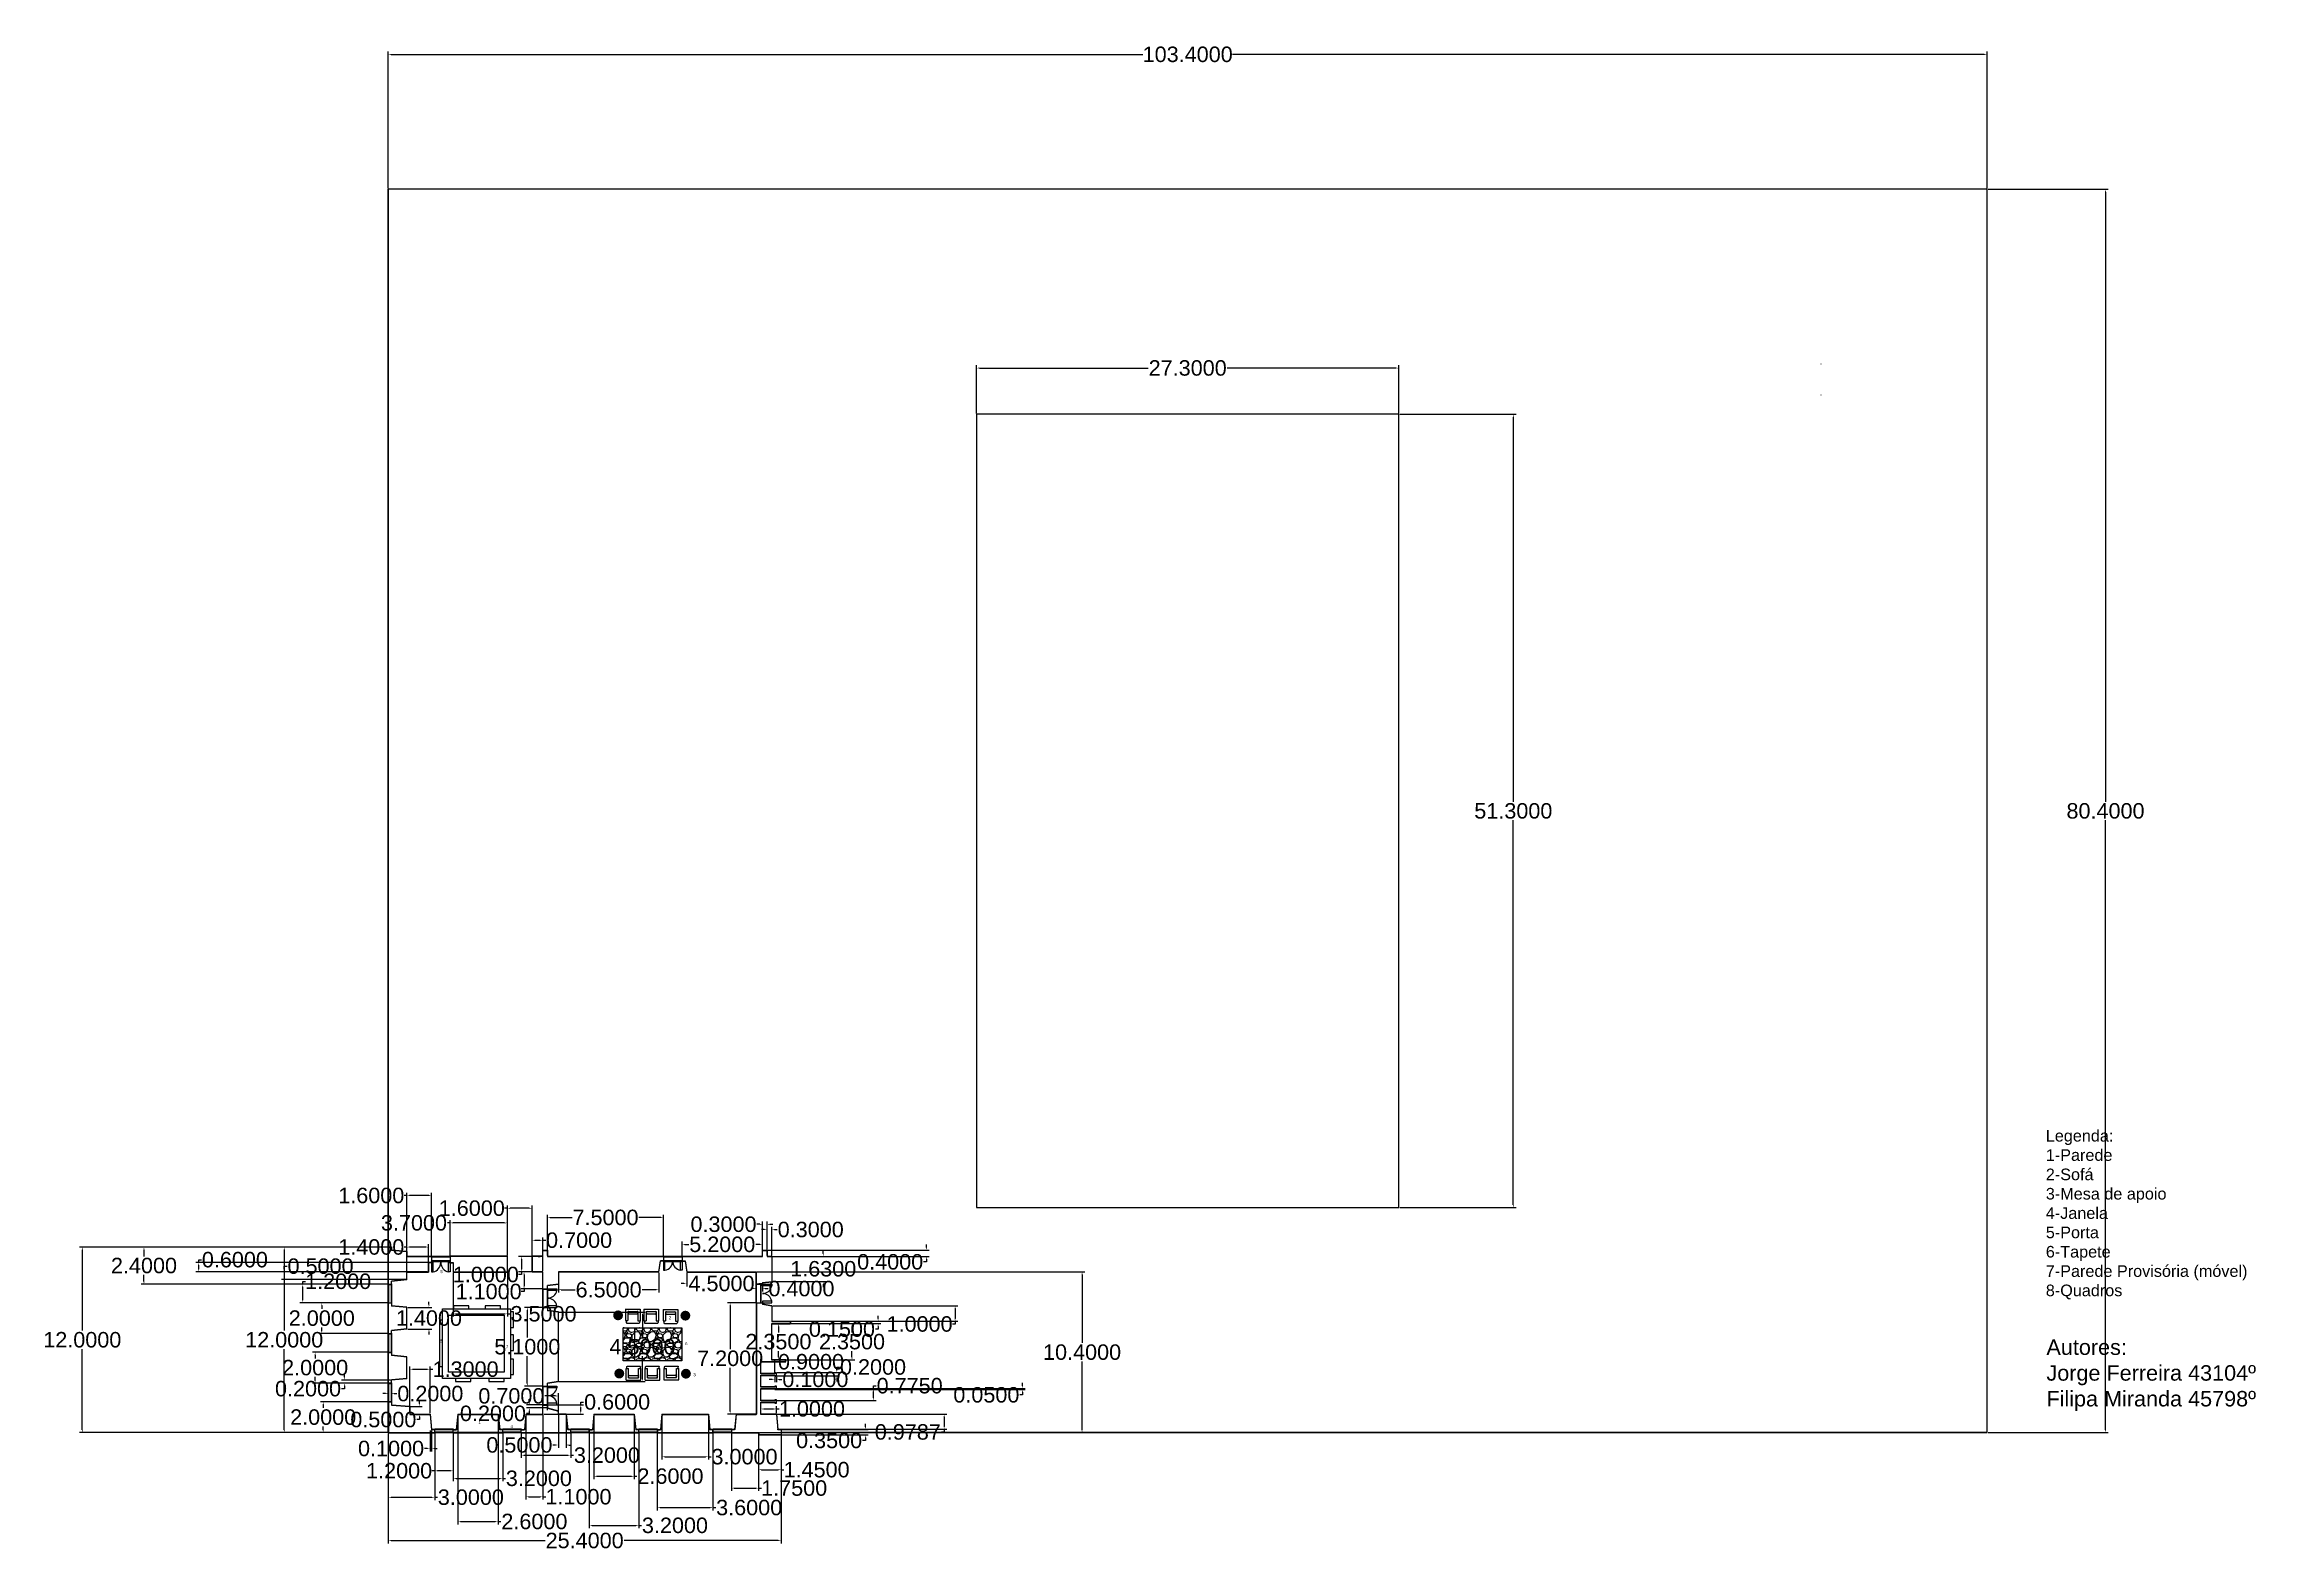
# Model space of a CAD drawing. Header units: inches. Extents: x -22 to 121, y -8 to 90.
import ezdxf

# ---------------------------------------------------------------- set-up
doc = ezdxf.new("R2010")
doc.units = ezdxf.units.IN
doc.header["$MEASUREMENT"] = 0
doc.layers.get('0').update_dxf_attribs({"color": 250})
for name, color, linetype in [('Autores', 7, 'Continuous'), ('Contornos', 7, 'Continuous'), ('Dimensoes', 130, 'Continuous'), ('Janelas1', 250, 'Continuous'), ('Janelas2', 250, 'Continuous'), ('Janelas3', 250, 'Continuous'), ('Legendas', 84, 'Continuous'), ('paredes1', 170, 'Continuous'), ('paredes2', 170, 'Continuous'), ('paredes3', 170, 'Continuous'), ('piso1', 170, 'Continuous'), ('piso2', 170, 'Continuous'), ('piso3', 170, 'Continuous'), ('Portas1', 18, 'Continuous'), ('Portas2', 18, 'Continuous'), ('Portas2D', 40, 'Continuous'), ('Portas3', 18, 'Continuous'), ('Tapete', 255, 'Continuous')]:
    doc.layers.add(name, color=color, linetype=linetype)
doc.layers.add('Mobiliaria descanso', color=7, linetype='Continuous', true_color=0xb38600)
doc.layers.add('Mobiliario Exposicao', color=7, linetype='Continuous', true_color=0xb38600)
doc.styles.get("Standard").update_dxf_attribs({"font": 'arial.ttf', "height": 1})
doc.dimstyles.new('Anotativo', dxfattribs={"dimscale": 0, "dimtxt": 0.18, "dimasz": 0.18, "dimexe": 0.18, "dimexo": 0.0625, "dimgap": 0.09, "dimtad": 0, "dimtih": 1, "dimtoh": 1, "dimdec": 4, "dimzin": 0, "dimdsep": 46, "dimtxsty": 'Standard', "dimcen": 0.09, "dimadec": 0, "dimazin": 0, "dimtfac": 1, "dimtdec": 4, "dimtofl": 0, "dimtmove": 0, "dimatfit": 3, "dimfxl": 1, "dimtolj": 1, "dimtzin": 0, "dimarcsym": 0})
pattern_1 = [(228.01279, (-65.53563, -70.33242), (-8, -9), [0.134536, -13.319088]), (184.96974, (-65.625627, -70.432422), (12, 1), [0.230868, -22.855925]), (132.51045, (-65.855627, -70.45242), (10, -11), [0.162788, -16.1160326]), (267.27369, (-66.245627, -70.702422), (1, 20), [0.210238, -20.813558]), (292.833654, (-66.255627, -70.912422), (-5, 12), [0.206155, -20.409373]), (357.27369, (-66.175627, -71.102422), (-20, 1), [0.210238, -20.813558]), (37.69424, (-65.965627, -71.112422), (-13, -10), [0.278029, -27.5248485]), (72.25533, (-65.745627, -70.942422), (7, 22), [0.262488, -25.9863215]), (121.429566, (-65.665627, -70.692422), (-8, 13), [0.21095, -20.884073]), (175.23636, (-65.77563, -70.51242), (11, -1), [0.240832, -11.8007626]), (222.397438, (-66.015627, -70.492422), (-12, -11), [0.311448, -30.833375]), (138.814075, (-65.25563, -70.71242), (-7, 6), [0.106301, -10.523845]), (171.469234, (-65.335627, -70.64242), (13, -2), [0.202237, -20.0215114]), (225, (-65.5356, -70.6124), (-1e-16, -1), [0.141421, -1.2727926]), (203.19859, (-65.60563, -70.49242), (5, 2), [0.076158, -7.539615]), (291.80141, (-65.67563, -70.52242), (-1, 3), [0.107703, -5.277462]), (30.96376, (-65.63563, -70.62242), (3, 2), [0.174929, -5.656023]), (161.56505, (-65.48563, -70.53242), (2, -1), [0.126491, -3.035787]), (16.38954, (-66.255627, -70.52242), (10, 3), [0.1772, -17.542845]), (70.346176, (-66.08563, -70.47242), (-4, -11), [0.148661, -14.717408]), (293.19859, (-65.48563, -70.33242), (-2, 5), [0.152315, -7.463458]), (343.61046, (-65.425627, -70.47242), (-10, 3), [0.1772, -17.542845]), (339.44395, (-66.25563, -71.14242), (-5, 2), [0.17088, -8.373124]), (294.77514, (-66.09563, -71.20242), (-5, 11), [0.143178, -14.174643]), (66.80141, (-65.47563, -71.33242), (2, 5), [0.152315, -7.463458]), (17.354025, (-65.415627, -71.19242), (-13, -4), [0.167631, -16.5954236]), (69.44395, (-65.96563, -71.33242), (-2, -5), [0.08544, -8.458564]), (101.30993, (-65.53563, -71.33242), (-1, 4), [0.05099, -5.0480295]), (165.96376, (-65.54563, -71.28242), (3, -1), [0.206155, -3.916951]), (186.009006, (-65.745627, -71.23242), (10, 1), [0.19105, -18.913923]), (303.69007, (-65.63563, -70.71242), (-1, 2), [0.144222, -3.461329]), (353.157227, (-65.555627, -70.832422), (17, -2), [0.251794, -24.9275626]), (60.9454, (-65.30563, -70.86242), (-4, -7), [0.102956, -10.192674]), (90, (-65.2556, -70.7724), (-1, 1), [0.06, -0.94]), (120.25644, (-65.76563, -71.20242), (4, -7), [0.138924, -13.75352]), (48.01279, (-65.83563, -71.08242), (8, 9), [0.269072, -13.184552]), (0, (-65.6556, -70.8824), (1, 1), [0.26, -0.74]), (325.304846, (-65.395627, -70.88242), (10, -7), [0.158114, -15.653274]), (254.0546, (-65.26563, -70.97242), (-1, -4), [0.145602, -7.134508]), (207.645975, (-65.305627, -71.112422), (-19, -10), [0.237065, -23.469474]), (175.42608, (-65.515627, -71.222422), (-13, 1), [0.250799, -24.8290734])]

# ---------------------------------------------------------------- blocks, each defined once
blk = doc.blocks.new('parede2.1')
at = {"layer": 'paredes2'}
for p, q in [((37.41, -26.74), (37.61, -26.74)), ((37.41, -28.74), (37.41, -26.74)), ((37.41, -26.74), (37.41, -28.74)), ((37.61, -26.74), (37.61, -26.94)), ((37.61, -26.94), (38.81, -27.04)), ((38.81, -27.04), (38.81, -27.54)), ((38.81, -27.54), (38.81, -27.54)), ((38.81, -27.54), (40.11, -27.54)), ((40.11, -27.54), (40.21, -28.54)), ((40.41, -28.54), (40.21, -28.54)), ((40.41, -28.74), (40.41, -28.54)), ((37.41, -28.74), (40.41, -28.74))]:
    blk.add_line(p, q, dxfattribs=at)
blk = doc.blocks.new('parede2.2')
at = {"layer": 'paredes2'}
for p, q in [((41.61, -28.54), (41.81, -28.54)), ((41.61, -28.74), (41.61, -28.54)), ((41.91, -27.54), (41.81, -28.54)), ((41.91, -27.54), (44.51, -27.54)), ((44.51, -27.54), (44.61, -28.54)), ((44.81, -28.54), (44.61, -28.54)), ((44.81, -28.74), (44.81, -28.54)), ((44.81, -28.74), (41.61, -28.74)), ((41.61, -28.74), (44.81, -28.74))]:
    blk.add_line(p, q, dxfattribs=at)
blk = doc.blocks.new('parede2.3')
at = {"layer": 'paredes2'}
for p, q in [((47.41, -26.94), (47.71, -26.94)), ((47.41, -27.54), (47.41, -26.94)), ((47.71, -26.94), (47.71, -27.14)), ((47.71, -27.14), (48.41, -27.34)), ((46.01, -28.74), (46.01, -28.54)), ((46.01, -28.54), (46.21, -28.54)), ((46.31, -27.54), (46.21, -28.54)), ((46.31, -27.54), (47.41, -27.54)), ((48.41, -27.54), (48.41, -27.34)), ((48.91, -27.54), (48.41, -27.54)), ((48.91, -27.54), (49.01, -28.54)), ((49.21, -28.54), (49.01, -28.54)), ((49.21, -28.74), (49.21, -28.54)), ((46.01, -28.74), (49.21, -28.74))]:
    blk.add_line(p, q, dxfattribs=at)
blk = doc.blocks.new('parede2.4')
at = {"layer": 'paredes2'}
for p, q in [((50.41, -28.54), (50.61, -28.54)), ((50.41, -28.74), (50.41, -28.54)), ((50.71, -27.54), (50.61, -28.54)), ((50.71, -27.54), (53.31, -27.54)), ((53.31, -27.54), (53.41, -28.54)), ((53.61, -28.54), (53.41, -28.54)), ((53.61, -28.74), (53.61, -28.54)), ((53.61, -28.74), (50.41, -28.74)), ((50.41, -28.74), (53.61, -28.74))]:
    blk.add_line(p, q, dxfattribs=at)
blk = doc.blocks.new('parede2.5')
at = {"layer": 'paredes2'}
for p, q in [((54.81, -28.54), (55.01, -28.54)), ((54.81, -28.54), (54.81, -28.74)), ((55.11, -27.54), (55.01, -28.54)), ((55.11, -27.54), (58.11, -27.54)), ((58.11, -27.54), (58.21, -28.54)), ((58.41, -28.54), (58.21, -28.54)), ((58.41, -28.74), (58.41, -28.54)), ((54.81, -28.74), (58.41, -28.74))]:
    blk.add_line(p, q, dxfattribs=at)
blk = doc.blocks.new('parede2.6')
at = {"layer": 'paredes2'}
for p, q in [((61.21, -20.34), (61.61, -20.34)), ((61.21, -20.34), (61.21, -27.54)), ((61.61, -20.34), (61.61, -20.44)), ((62.21, -20.54), (61.61, -20.44)), ((62.21, -20.54), (62.21, -21.54)), ((62.21, -21.54), (63.41, -21.54)), ((62.21, -24.04), (62.21, -21.69)), ((62.21, -21.69), (63.41, -21.69)), ((63.41, -21.54), (63.41, -21.69)), ((61.51, -24.14), (63.11, -24.14)), ((61.51, -24.92), (61.51, -24.14)), ((63.11, -24.04), (62.21, -24.04)), ((63.11, -24.14), (63.11, -24.04)), ((62.41, -24.92), (61.51, -24.92)), ((61.51, -25.02), (62.41, -25.02)), ((61.51, -25.79), (61.51, -25.02)), ((62.41, -24.87), (62.41, -24.92)), ((62.51, -24.87), (62.41, -24.87)), ((62.41, -25.02), (62.41, -25.07)), ((62.41, -25.07), (62.51, -25.07)), ((62.41, -25.74), (62.41, -25.79)), ((62.51, -25.74), (62.41, -25.74)), ((62.51, -25.07), (62.51, -24.87)), ((62.51, -25.94), (62.51, -25.74)), ((62.41, -25.79), (61.51, -25.79)), ((61.51, -26.67), (61.51, -25.89)), ((61.51, -25.89), (62.41, -25.89)), ((62.41, -26.67), (61.51, -26.67)), ((61.51, -26.77), (62.41, -26.77)), ((61.51, -27.54), (61.51, -26.77)), ((62.41, -25.89), (62.41, -25.94)), ((62.41, -25.94), (62.51, -25.94)), ((62.41, -26.62), (62.41, -26.67)), ((62.51, -26.62), (62.41, -26.62)), ((62.41, -26.77), (62.41, -26.82)), ((62.41, -26.82), (62.51, -26.82)), ((62.51, -26.82), (62.51, -26.62)), ((59.61, -28.54), (59.61, -28.74)), ((59.81, -28.54), (59.61, -28.54)), ((59.91, -27.54), (59.81, -28.54)), ((59.91, -27.54), (61.21, -27.54)), ((62.51, -27.54), (61.51, -27.54)), ((62.51, -27.54), (62.61, -28.54)), ((62.81, -28.54), (62.61, -28.54)), ((62.81, -28.54), (62.81, -28.89)), ((59.61, -28.74), (61.36, -28.74)), ((61.36, -28.74), (61.36, -28.89)), ((62.81, -28.89), (61.36, -28.89))]:
    blk.add_line(p, q, dxfattribs=at)
blk = doc.blocks.new('parede2.7')
at = {"layer": 'paredes2'}
for p, q in [((61.61, -16.94), (61.61, -16.94)), ((61.61, -17.34), (61.61, -16.94)), ((61.61, -16.94), (61.91, -16.94)), ((61.91, -16.94), (61.91, -17.34)), ((56.41, -17.34), (56.41, -17.64)), ((56.41, -17.34), (61.61, -17.34)), ((56.41, -17.64), (56.61, -17.64)), ((56.61, -17.64), (56.71, -18.34)), ((56.71, -18.34), (61.21, -18.34)), ((61.21, -19.14), (61.21, -18.34)), ((61.91, -17.34), (62.21, -17.34)), ((62.21, -17.34), (62.21, -18.97)), ((61.61, -19.14), (61.21, -19.14)), ((61.61, -19.04), (62.21, -18.97)), ((61.61, -19.04), (61.61, -19.14)), ((62.21, -18.97), (62.21, -18.97))]:
    blk.add_line(p, q, dxfattribs=at)
blk = doc.blocks.new('parede2.8')
at = {"layer": 'paredes2'}
for p, q in [((47.41, -17.34), (47.41, -16.94)), ((47.41, -16.94), (47.71, -16.94)), ((47.71, -16.94), (47.71, -17.34)), ((46.71, -17.34), (46.71, -18.34)), ((47.41, -17.34), (46.71, -17.34)), ((47.41, -18.34), (46.71, -18.34)), ((47.11, -17.34), (47.24, -17.34)), ((47.41, -19.44), (47.41, -18.34)), ((47.71, -17.34), (55.21, -17.34)), ((54.91, -18.34), (48.41, -18.34)), ((48.41, -18.34), (48.41, -19.14)), ((48.61, -18.34), (48.61, -18.34)), ((50.06, -17.34), (50.06, -17.34)), ((54.91, -18.34), (55.01, -17.64)), ((55.21, -17.64), (55.01, -17.64)), ((55.21, -17.34), (55.21, -17.64)), ((47.41, -19.44), (47.71, -19.44)), ((48.41, -19.14), (47.71, -19.24)), ((47.71, -19.44), (47.71, -19.24))]:
    blk.add_line(p, q, dxfattribs=at)
blk = doc.blocks.new('parede2.9')
at = {"layer": 'paredes2'}
for p, q in [((45.11, -17.34), (41.41, -17.34)), ((41.41, -17.34), (41.41, -17.74)), ((41.41, -17.74), (41.61, -17.74)), ((41.61, -17.74), (41.61, -18.34)), ((41.61, -18.34), (45.11, -18.34)), ((45.11, -18.34), (45.11, -17.34))]:
    blk.add_line(p, q, dxfattribs=at)
blk = doc.blocks.new('parede2.10')
at = {"layer": 'paredes2'}
for p, q in [((37.41, -16.74), (37.61, -16.74)), ((37.41, -19.14), (37.41, -16.74)), ((37.61, -16.74), (37.61, -16.94)), ((38.61, -17.04), (37.61, -16.94)), ((38.61, -17.04), (38.61, -17.34)), ((38.61, -17.34), (40.21, -17.34)), ((38.61, -18.34), (40.01, -18.34)), ((38.61, -18.84), (38.61, -18.34)), ((40.01, -17.74), (40.01, -18.34)), ((40.21, -17.74), (40.01, -17.74)), ((40.21, -17.34), (40.21, -17.74)), ((40.21, -17.74), (40.21, -17.74)), ((37.41, -19.14), (37.61, -19.14)), ((38.61, -18.84), (37.61, -18.94)), ((37.61, -19.14), (37.61, -18.94))]:
    blk.add_line(p, q, dxfattribs=at)
blk = doc.blocks.new('parede2.11')
at = {"layer": 'paredes2'}
for p, q in [((37.41, -22.34), (37.41, -20.34)), ((37.41, -20.34), (37.61, -20.34)), ((37.61, -20.34), (37.61, -20.54)), ((38.61, -20.64), (37.61, -20.54)), ((38.61, -22.04), (38.61, -20.64)), ((37.41, -22.34), (37.61, -22.34)), ((38.61, -22.04), (37.61, -22.14)), ((37.61, -22.34), (37.61, -22.14))]:
    blk.add_line(p, q, dxfattribs=at)
blk = doc.blocks.new('parede2.12')
at = {"layer": 'paredes2'}
for p, q in [((37.41, -25.54), (37.41, -23.54)), ((37.41, -23.54), (37.61, -23.54)), ((37.61, -23.54), (37.61, -23.74)), ((38.61, -23.84), (37.61, -23.74)), ((38.61, -25.24), (38.61, -23.84)), ((37.41, -25.54), (37.61, -25.54)), ((38.61, -25.24), (37.61, -25.34)), ((37.61, -25.54), (37.61, -25.34))]:
    blk.add_line(p, q, dxfattribs=at)
blk = doc.blocks.new('parede2.13')
at = {"layer": 'paredes2'}
for p, q in [((47.41, -25.74), (47.41, -20.64)), ((47.41, -20.64), (47.71, -20.64)), ((47.71, -20.64), (47.71, -20.84)), ((48.41, -20.94), (47.71, -20.84)), ((48.41, -25.44), (48.41, -20.94)), ((47.41, -25.74), (47.71, -25.74)), ((48.41, -25.44), (47.71, -25.54)), ((47.71, -25.54), (47.71, -25.54)), ((47.71, -25.74), (47.71, -25.54))]:
    blk.add_line(p, q, dxfattribs=at)
blk = doc.blocks.new('parede3.1')
at = {"layer": 'paredes3'}
for p, q in [((72.27, -25.72), (72.47, -25.72)), ((72.27, -27.72), (72.27, -25.72)), ((72.27, -25.72), (72.27, -27.72)), ((72.47, -25.72), (72.47, -25.92)), ((72.47, -25.92), (73.67, -26.02)), ((73.67, -26.02), (73.67, -26.52)), ((73.67, -26.52), (73.67, -26.52)), ((73.67, -26.52), (74.97, -26.52)), ((74.97, -26.52), (75.07, -27.52)), ((72.27, -27.72), (75.27, -27.72)), ((75.27, -27.52), (75.07, -27.52)), ((75.27, -27.72), (75.27, -27.52))]:
    blk.add_line(p, q, dxfattribs=at)
blk = doc.blocks.new('parede3.2')
at = {"layer": 'paredes3'}
for p, q in [((76.77, -26.52), (76.67, -27.52)), ((76.77, -26.52), (79.37, -26.52)), ((79.37, -26.52), (79.47, -27.52)), ((76.47, -27.52), (76.67, -27.52)), ((76.47, -27.72), (76.47, -27.52)), ((79.67, -27.72), (76.47, -27.72)), ((76.47, -27.72), (79.67, -27.72)), ((79.67, -27.52), (79.47, -27.52)), ((79.67, -27.72), (79.67, -27.52))]:
    blk.add_line(p, q, dxfattribs=at)
blk = doc.blocks.new('parede3.3')
at = {"layer": 'paredes3'}
for p, q in [((81.17, -26.52), (81.07, -27.52)), ((81.17, -26.52), (82.27, -26.52)), ((82.27, -25.92), (82.57, -25.92)), ((82.27, -26.52), (82.27, -25.92)), ((82.57, -25.92), (82.57, -26.12)), ((82.57, -26.12), (83.27, -26.32)), ((83.27, -26.52), (83.27, -26.32)), ((83.77, -26.52), (83.27, -26.52)), ((83.77, -26.52), (83.87, -27.52)), ((80.87, -27.72), (80.87, -27.52)), ((80.87, -27.52), (81.07, -27.52)), ((80.87, -27.72), (84.07, -27.72)), ((84.07, -27.52), (83.87, -27.52)), ((84.07, -27.72), (84.07, -27.52))]:
    blk.add_line(p, q, dxfattribs=at)
blk = doc.blocks.new('parede3.4')
at = {"layer": 'paredes3'}
for p, q in [((85.57, -26.52), (85.47, -27.52)), ((85.57, -26.52), (88.17, -26.52)), ((88.17, -26.52), (88.27, -27.52)), ((85.27, -27.52), (85.47, -27.52)), ((85.27, -27.72), (85.27, -27.52)), ((88.47, -27.72), (85.27, -27.72)), ((85.27, -27.72), (88.47, -27.72)), ((88.47, -27.52), (88.27, -27.52)), ((88.47, -27.72), (88.47, -27.52))]:
    blk.add_line(p, q, dxfattribs=at)
blk = doc.blocks.new('parede3.5')
at = {"layer": 'paredes3'}
for p, q in [((89.97, -26.52), (89.87, -27.52)), ((89.97, -26.52), (92.97, -26.52)), ((92.97, -26.52), (93.07, -27.52)), ((89.67, -27.52), (89.87, -27.52)), ((89.67, -27.52), (89.67, -27.72)), ((89.67, -27.72), (93.27, -27.72)), ((93.27, -27.52), (93.07, -27.52)), ((93.27, -27.72), (93.27, -27.52))]:
    blk.add_line(p, q, dxfattribs=at)
blk = doc.blocks.new('parede3.6')
at = {"layer": 'paredes3'}
for p, q in [((96.07, -19.32), (96.47, -19.32)), ((96.07, -19.32), (96.07, -26.52)), ((96.47, -19.32), (96.47, -19.42)), ((97.07, -19.52), (96.47, -19.42)), ((97.07, -19.52), (97.07, -20.52)), ((97.07, -20.52), (98.27, -20.52)), ((97.07, -23.02), (97.07, -20.67)), ((97.07, -20.67), (98.27, -20.67)), ((98.27, -20.52), (98.27, -20.67)), ((96.37, -23.12), (97.97, -23.12)), ((96.37, -23.9), (96.37, -23.12)), ((97.27, -23.9), (96.37, -23.9)), ((96.37, -24), (97.27, -24)), ((96.37, -24.77), (96.37, -24)), ((97.97, -23.02), (97.07, -23.02)), ((97.27, -23.85), (97.27, -23.9)), ((97.37, -23.85), (97.27, -23.85)), ((97.27, -24), (97.27, -24.05)), ((97.27, -24.05), (97.37, -24.05)), ((97.37, -24.05), (97.37, -23.85)), ((97.97, -23.12), (97.97, -23.02)), ((97.27, -24.77), (96.37, -24.77)), ((96.37, -25.65), (96.37, -24.87)), ((96.37, -24.87), (97.27, -24.87)), ((97.27, -25.65), (96.37, -25.65)), ((97.27, -24.72), (97.27, -24.77)), ((97.37, -24.72), (97.27, -24.72)), ((97.27, -24.87), (97.27, -24.92)), ((97.27, -24.92), (97.37, -24.92)), ((97.27, -25.6), (97.27, -25.65)), ((97.37, -25.6), (97.27, -25.6)), ((97.37, -24.92), (97.37, -24.72)), ((97.37, -25.8), (97.37, -25.6)), ((94.77, -26.52), (94.67, -27.52)), ((94.77, -26.52), (96.07, -26.52)), ((96.37, -25.75), (97.27, -25.75)), ((96.37, -26.52), (96.37, -25.75)), ((97.37, -26.52), (96.37, -26.52)), ((97.27, -25.75), (97.27, -25.8)), ((97.27, -25.8), (97.37, -25.8)), ((97.37, -26.52), (97.47, -27.52)), ((94.47, -27.52), (94.47, -27.72)), ((94.67, -27.52), (94.47, -27.52)), ((94.47, -27.72), (96.22, -27.72)), ((96.22, -27.72), (96.22, -27.87)), ((97.67, -27.87), (96.22, -27.87)), ((97.67, -27.52), (97.47, -27.52)), ((97.67, -27.52), (97.67, -27.87))]:
    blk.add_line(p, q, dxfattribs=at)
blk = doc.blocks.new('parede3.7')
at = {"layer": 'paredes3'}
for p, q in [((91.27, -16.32), (91.27, -16.62)), ((91.27, -16.32), (96.47, -16.32)), ((91.27, -16.62), (91.47, -16.62)), ((91.47, -16.62), (91.57, -17.32)), ((96.47, -15.92), (96.47, -15.92)), ((96.47, -16.32), (96.47, -15.92)), ((96.47, -15.92), (96.77, -15.92)), ((96.77, -15.92), (96.77, -16.32)), ((96.77, -16.32), (97.07, -16.32)), ((97.07, -16.32), (97.07, -17.95)), ((91.57, -17.32), (96.07, -17.32)), ((96.07, -18.12), (96.07, -17.32)), ((96.47, -18.12), (96.07, -18.12)), ((96.47, -18.02), (97.07, -17.95)), ((96.47, -18.02), (96.47, -18.12)), ((97.07, -17.95), (97.07, -17.95))]:
    blk.add_line(p, q, dxfattribs=at)
blk = doc.blocks.new('parede3.8')
at = {"layer": 'paredes3'}
for p, q in [((81.57, -16.32), (81.57, -17.32)), ((82.27, -16.32), (81.57, -16.32)), ((81.97, -16.32), (82.1, -16.32)), ((82.27, -16.32), (82.27, -15.92)), ((82.27, -15.92), (82.57, -15.92)), ((82.57, -15.92), (82.57, -16.32)), ((82.57, -16.32), (90.07, -16.32)), ((84.92, -16.32), (84.92, -16.32)), ((89.77, -17.32), (89.87, -16.62)), ((90.07, -16.62), (89.87, -16.62)), ((90.07, -16.32), (90.07, -16.62)), ((82.27, -17.32), (81.57, -17.32)), ((82.27, -18.42), (82.27, -17.32)), ((82.27, -18.42), (82.57, -18.42)), ((83.27, -18.12), (82.57, -18.22)), ((82.57, -18.42), (82.57, -18.22)), ((89.77, -17.32), (83.27, -17.32)), ((83.27, -17.32), (83.27, -18.12)), ((83.47, -17.32), (83.47, -17.32))]:
    blk.add_line(p, q, dxfattribs=at)
blk = doc.blocks.new('parede3.9')
at = {"layer": 'paredes3'}
for p, q in [((79.97, -16.32), (76.27, -16.32)), ((76.27, -16.32), (76.27, -16.72)), ((76.27, -16.72), (76.47, -16.72)), ((76.47, -16.72), (76.47, -17.32)), ((79.97, -17.32), (79.97, -16.32)), ((76.47, -17.32), (79.97, -17.32))]:
    blk.add_line(p, q, dxfattribs=at)
blk = doc.blocks.new('parede3.10')
at = {"layer": 'paredes3'}
for p, q in [((72.27, -15.72), (72.47, -15.72)), ((72.27, -18.12), (72.27, -15.72)), ((72.47, -15.72), (72.47, -15.92)), ((73.47, -16.02), (72.47, -15.92)), ((73.47, -16.02), (73.47, -16.32)), ((73.47, -16.32), (75.07, -16.32)), ((74.87, -16.72), (74.87, -17.32)), ((75.07, -16.72), (74.87, -16.72)), ((75.07, -16.32), (75.07, -16.72)), ((75.07, -16.72), (75.07, -16.72)), ((72.27, -18.12), (72.47, -18.12)), ((73.47, -17.82), (72.47, -17.92)), ((72.47, -18.12), (72.47, -17.92)), ((73.47, -17.32), (74.87, -17.32)), ((73.47, -17.82), (73.47, -17.32))]:
    blk.add_line(p, q, dxfattribs=at)
blk = doc.blocks.new('parede3.11')
at = {"layer": 'paredes3'}
for p, q in [((72.27, -21.32), (72.27, -19.32)), ((72.27, -19.32), (72.47, -19.32)), ((72.47, -19.32), (72.47, -19.52)), ((73.47, -19.62), (72.47, -19.52)), ((73.47, -21.02), (73.47, -19.62)), ((72.27, -21.32), (72.47, -21.32)), ((73.47, -21.02), (72.47, -21.12)), ((72.47, -21.32), (72.47, -21.12))]:
    blk.add_line(p, q, dxfattribs=at)
blk = doc.blocks.new('parede3.12')
at = {"layer": 'paredes3'}
for p, q in [((72.27, -24.52), (72.27, -22.52)), ((72.27, -22.52), (72.47, -22.52)), ((72.47, -22.52), (72.47, -22.72)), ((73.47, -22.82), (72.47, -22.72)), ((73.47, -24.22), (73.47, -22.82)), ((73.47, -24.22), (72.47, -24.32)), ((72.27, -24.52), (72.47, -24.52)), ((72.47, -24.52), (72.47, -24.32))]:
    blk.add_line(p, q, dxfattribs=at)
blk = doc.blocks.new('parede3.13')
at = {"layer": 'paredes3'}
for p, q in [((82.27, -24.72), (82.27, -19.62)), ((82.27, -19.62), (82.57, -19.62)), ((82.57, -19.62), (82.57, -19.82)), ((83.27, -19.92), (82.57, -19.82)), ((83.27, -24.42), (83.27, -19.92)), ((82.27, -24.72), (82.57, -24.72)), ((83.27, -24.42), (82.57, -24.52)), ((82.57, -24.52), (82.57, -24.52)), ((82.57, -24.72), (82.57, -24.52))]:
    blk.add_line(p, q, dxfattribs=at)
blk = doc.blocks.new('janela1.2')
at = {"layer": 'Janelas1', "true_color": 0xf9f7d7, "extrusion": (1, -6.12323e-17, 2.22045e-16)}
h = blk.add_hatch(color=7, dxfattribs=at)
h.dxf.hatch_style = 1
h.paths.add_polyline_path([(5.19, 0), (6.39, 0), (6.39, 0.8), (5.19, 0.8)])
h = blk.add_hatch(color=7, dxfattribs=at)
h.dxf.hatch_style = 1
h.paths.add_polyline_path([(5.19, 3.7), (5.19, 3.24), (6.39, 3.24), (6.39, 3.7)])
at = {"layer": 'Janelas1', "true_color": 0xffffff, "extrusion": (1, -6.12323e-17, 2.22045e-16)}
h = blk.add_hatch(color=7, dxfattribs=at)
h.dxf.hatch_style = 1
h.paths.add_polyline_path([(5.19, 3.14), (5.19, 0.9), (6.39, 0.9), (6.39, 3.14)])
h.paths.add_polyline_path([(5.25, 2.58), (5.25, 3.08), (5.75, 3.08), (5.75, 2.58)], flags=16)
h.paths.add_polyline_path([(5.83, 2.58), (5.83, 3.08), (6.33, 3.08), (6.33, 2.58)], flags=16)
h.paths.add_polyline_path([(5.25, 2), (5.25, 2.5), (5.75, 2.5), (5.75, 2)], flags=16)
h.paths.add_polyline_path([(5.83, 2), (5.83, 2.5), (6.33, 2.5), (6.33, 2)], flags=16)
h.paths.add_polyline_path([(5.25, 1.48), (5.25, 1.98), (5.75, 1.98), (5.75, 1.48)], flags=16)
h.paths.add_polyline_path([(5.83, 1.48), (5.83, 1.98), (6.33, 1.98), (6.33, 1.48)], flags=16)
h.paths.add_polyline_path([(5.25, 0.96), (5.25, 1.46), (5.75, 1.46), (5.75, 0.96)], flags=16)
h.paths.add_polyline_path([(5.83, 0.96), (5.83, 1.46), (6.33, 1.46), (6.33, 0.96)], flags=16)
at = {"layer": 'Janelas1', "true_color": 0xdcdcac, "extrusion": (1, -6.12323e-17, 2.22045e-16)}
h = blk.add_hatch(color=254, dxfattribs=at)
h.dxf.hatch_style = 1
h.paths.add_polyline_path([(5.19, 3.24), (5.19, 3.14), (6.39, 3.14), (6.39, 3.24)])
h = blk.add_hatch(color=254, dxfattribs=at)
h.dxf.hatch_style = 1
h.paths.add_polyline_path([(5.19, 0.9), (5.19, 0.8), (6.39, 0.8), (6.39, 0.9)])
at = {"layer": 'Janelas1', "true_color": 0xc9ddde, "extrusion": (1, -6.12323e-17, 2.22045e-16)}
h = blk.add_hatch(color=254, dxfattribs=at)
h.dxf.hatch_style = 1
h.paths.add_polyline_path([(5.25, 2.58), (5.75, 2.58), (5.75, 3.08), (5.25, 3.08)])
h.paths.add_polyline_path([(5.83, 2.58), (6.33, 2.58), (6.33, 3.08), (5.83, 3.08)])
h.paths.add_polyline_path([(5.25, 2), (5.75, 2), (5.75, 2.5), (5.25, 2.5)])
h.paths.add_polyline_path([(5.83, 2), (6.33, 2), (6.33, 2.5), (5.83, 2.5)])
h.paths.add_polyline_path([(5.25, 1.48), (5.75, 1.48), (5.75, 1.98), (5.25, 1.98)])
h.paths.add_polyline_path([(5.83, 1.48), (6.33, 1.48), (6.33, 1.98), (5.83, 1.98)])
h.paths.add_polyline_path([(5.25, 0.96), (5.75, 0.96), (5.75, 1.46), (5.25, 1.46)])
h.paths.add_polyline_path([(5.83, 0.96), (6.33, 0.96), (6.33, 1.46), (5.83, 1.46)])
at = {"layer": 'Janelas1', "true_color": 0xf9f7d7, "extrusion": (-1, 1.83697e-16, -2.22045e-16)}
h = blk.add_hatch(color=7, dxfattribs=at)
h.dxf.hatch_style = 1
h.paths.add_polyline_path([(-5.19, 0), (-5.19, 0.8), (-6.39, 0.8), (-6.39, 0)])
h = blk.add_hatch(color=7, dxfattribs=at)
h.dxf.hatch_style = 1
h.paths.add_polyline_path([(-5.19, 3.24), (-5.19, 3.7), (-6.39, 3.7), (-6.39, 3.24)])
at = {"layer": 'Janelas1', "true_color": 0xffffff, "extrusion": (-1, 1.83697e-16, -2.22045e-16)}
h = blk.add_hatch(color=7, dxfattribs=at)
h.dxf.hatch_style = 1
h.paths.add_polyline_path([(-5.19, 0.9), (-5.19, 3.14), (-6.39, 3.14), (-6.39, 0.9)])
h.paths.add_polyline_path([(-5.83, 2.58), (-6.33, 2.58), (-6.33, 3.08), (-5.83, 3.08)], flags=16)
h.paths.add_polyline_path([(-5.25, 2.58), (-5.75, 2.58), (-5.75, 3.08), (-5.25, 3.08)], flags=16)
h.paths.add_polyline_path([(-5.84, 2), (-6.34, 2), (-6.34, 2.5), (-5.84, 2.5)], flags=16)
h.paths.add_polyline_path([(-5.26, 2), (-5.76, 2), (-5.76, 2.5), (-5.26, 2.5)], flags=16)
h.paths.add_polyline_path([(-5.84, 1.48), (-6.34, 1.48), (-6.34, 1.98), (-5.84, 1.98)], flags=16)
h.paths.add_polyline_path([(-5.26, 1.48), (-5.76, 1.48), (-5.76, 1.98), (-5.26, 1.98)], flags=16)
h.paths.add_polyline_path([(-5.84, 0.96), (-6.34, 0.96), (-6.34, 1.46), (-5.84, 1.46)], flags=16)
h.paths.add_polyline_path([(-5.26, 0.96), (-5.76, 0.96), (-5.76, 1.46), (-5.26, 1.46)], flags=16)
at = {"layer": 'Janelas1', "true_color": 0xdcdcac, "extrusion": (-1, 1.83697e-16, -2.22045e-16)}
h = blk.add_hatch(color=254, dxfattribs=at)
h.dxf.hatch_style = 1
h.paths.add_polyline_path([(-6.39, 3.24), (-6.39, 3.14), (-5.19, 3.14), (-5.19, 3.24)])
h = blk.add_hatch(color=254, dxfattribs=at)
h.dxf.hatch_style = 1
h.paths.add_polyline_path([(-5.19, 0.8), (-5.19, 0.9), (-6.39, 0.9), (-6.39, 0.8)])
at = {"layer": 'Janelas1', "true_color": 0xc9ddde, "extrusion": (-1, 1.83697e-16, -2.22045e-16)}
h = blk.add_hatch(color=254, dxfattribs=at)
h.dxf.hatch_style = 1
h.paths.add_polyline_path([(-5.83, 2.58), (-5.83, 3.08), (-6.33, 3.08), (-6.33, 2.58)])
h.paths.add_polyline_path([(-5.25, 2.58), (-5.25, 3.08), (-5.75, 3.08), (-5.75, 2.58)])
h.paths.add_polyline_path([(-5.84, 2), (-5.84, 2.5), (-6.34, 2.5), (-6.34, 2)])
h.paths.add_polyline_path([(-5.26, 2), (-5.26, 2.5), (-5.76, 2.5), (-5.76, 2)])
h.paths.add_polyline_path([(-5.84, 1.48), (-5.84, 1.98), (-6.34, 1.98), (-6.34, 1.48)])
h.paths.add_polyline_path([(-5.26, 1.48), (-5.26, 1.98), (-5.76, 1.98), (-5.76, 1.48)])
h.paths.add_polyline_path([(-5.84, 0.96), (-5.84, 1.46), (-6.34, 1.46), (-6.34, 0.96)])
h.paths.add_polyline_path([(-5.26, 0.96), (-5.26, 1.46), (-5.76, 1.46), (-5.76, 0.96)])
at = {"layer": 'Janelas1', "extrusion": (1, -6.12323e-17, 2.22045e-16)}
for p, q in [((0, 6.39, 3.14), (0, 5.19, 3.14)), ((0, 6.39, 3.24), (0, 6.39, 3.14)), ((0, 5.19, 3.24), (0, 6.39, 3.24)), ((0, 6.39, 0.9), (0, 5.19, 0.9)), ((0, 6.39, 0.8), (0, 6.39, 0.9)), ((0, 5.19, 0.8), (0, 6.39, 0.8)), ((0, 6.39, 3.7), (0, 5.19, 3.7)), ((0, 6.39), (0, 6.39, 3.7)), ((0, 5.19), (0, 6.39)), ((0, 5.83, 2.5), (0, 6.33, 2.5)), ((0, 6.33, 2), (0, 5.83, 2)), ((0, 6.33, 1.48), (0, 5.83, 1.48)), ((0, 5.83, 1.46), (0, 6.33, 1.46)), ((0, 6.33, 1.46), (0, 6.33, 0.96)), ((0, 5.83, 1.98), (0, 6.33, 1.98)), ((0, 6.33, 0.96), (0, 5.83, 0.96)), ((0, 6.33, 1.98), (0, 6.33, 1.48)), ((0, 6.33, 2.5), (0, 6.33, 2)), ((0, 6.33, 3.08), (0, 6.33, 2.58)), ((0, 6.33, 2.58), (0, 5.83, 2.58)), ((0, 5.83, 3.08), (0, 6.33, 3.08)), ((0, 5.83, 2), (0, 5.83, 2.5)), ((0, 5.83, 0.96), (0, 5.83, 1.46)), ((0, 5.83, 1.48), (0, 5.83, 1.98)), ((0, 5.83, 2.58), (0, 5.83, 3.08)), ((0, 5.75, 2), (0, 5.25, 2)), ((0, 5.75, 1.48), (0, 5.25, 1.48)), ((0, 5.25, 1.46), (0, 5.75, 1.46)), ((0, 5.75, 1.46), (0, 5.75, 0.96)), ((0, 5.75, 0.96), (0, 5.25, 0.96)), ((0, 5.75, 2.5), (0, 5.75, 2)), ((0, 5.75, 1.98), (0, 5.75, 1.48)), ((0, 5.25, 1.98), (0, 5.75, 1.98)), ((0, 5.25, 2.5), (0, 5.75, 2.5)), ((0, 5.75, 2.58), (0, 5.25, 2.58)), ((0, 5.75, 3.08), (0, 5.75, 2.58)), ((0, 5.25, 3.08), (0, 5.75, 3.08)), ((0.2, 6.39, 3.14), (0.2, 5.19, 3.14)), ((0.2, 6.39, 3.24), (0.2, 6.39, 3.14)), ((0.2, 5.19, 3.24), (0.2, 6.39, 3.24)), ((0.2, 6.39, 0.8), (0.2, 6.39, 0.9)), ((0.2, 6.39, 3.7), (0.2, 5.19, 3.7)), ((0.2, 6.39), (0.2, 6.39, 3.7)), ((0.2, 5.19), (0.2, 6.39)), ((0.2, 5.83, 1.98), (0.2, 6.33, 1.98)), ((0.2, 6.33, 0.96), (0.2, 5.83, 0.96)), ((0.2, 6.33, 1.98), (0.2, 6.33, 1.48)), ((0.2, 6.33, 2.5), (0.2, 6.33, 2)), ((0.2, 6.33, 1.48), (0.2, 5.83, 1.48)), ((0.2, 6.33, 1.46), (0.2, 6.33, 0.96)), ((0.2, 5.83, 2.5), (0.2, 6.33, 2.5)), ((0.2, 6.33, 2), (0.2, 5.83, 2)), ((0.2, 6.33, 3.08), (0.2, 6.33, 2.58)), ((0.2, 6.33, 2.58), (0.2, 5.83, 2.58)), ((0.2, 5.83, 3.08), (0.2, 6.33, 3.08)), ((0.2, 5.83, 0.96), (0.2, 5.83, 1.46)), ((0.2, 5.83, 2), (0.2, 5.83, 2.5)), ((0.2, 5.83, 2.58), (0.2, 5.83, 3.08)), ((0.2, 5.25, 1.46), (0.2, 5.75, 1.46)), ((0.2, 5.75, 0.96), (0.2, 5.25, 0.96)), ((0.2, 5.75, 2), (0.2, 5.25, 2)), ((0.2, 5.75, 1.48), (0.2, 5.25, 1.48)), ((0.2, 5.75, 2.5), (0.2, 5.75, 2)), ((0.2, 5.75, 1.98), (0.2, 5.75, 1.48)), ((0.2, 5.25, 1.98), (0.2, 5.75, 1.98)), ((0.2, 5.25, 2.5), (0.2, 5.75, 2.5)), ((0.2, 5.75, 2.58), (0.2, 5.25, 2.58)), ((0.2, 5.75, 3.08), (0.2, 5.75, 2.58)), ((0.2, 5.25, 3.08), (0.2, 5.75, 3.08)), ((0, 5.25, 2), (0, 5.25, 2.5)), ((0, 5.25, 1.48), (0, 5.25, 1.98)), ((0, 5.25, 0.96), (0, 5.25, 1.46)), ((0, 5.25, 2.58), (0, 5.25, 3.08)), ((0, 5.19, 3.7), (0, 5.19)), ((0.2, 5.25, 1.48), (0.2, 5.25, 1.98)), ((0.2, 5.25, 0.96), (0.2, 5.25, 1.46)), ((0.2, 5.25, 2), (0.2, 5.25, 2.5)), ((0.2, 5.25, 2.58), (0.2, 5.25, 3.08)), ((0.2, 5.19, 3.7), (0.2, 5.19))]:
    blk.add_line(p, q, dxfattribs=at)
at = {"layer": 'Janelas1', "extrusion": (-1, 1.83697e-16, -2.22045e-16)}
for p, q in [((0, 5.19, 3.14), (0, 6.39, 3.14)), ((0, 6.39, 3.24), (0, 5.19, 3.24)), ((0, 6.39, 3.7), (0, 6.39)), ((0, 5.19, 3.7), (0, 6.39, 3.7)), ((0, 6.39), (0, 5.19)), ((0, 6.34, 1.46), (0, 5.84, 1.46)), ((0, 5.84, 0.96), (0, 6.34, 0.96)), ((0, 6.34, 1.48), (0, 6.34, 1.98)), ((0, 6.34, 0.96), (0, 6.34, 1.46)), ((0, 6.34, 2), (0, 6.34, 2.5)), ((0, 5.84, 2), (0, 6.34, 2)), ((0, 5.84, 1.48), (0, 6.34, 1.48)), ((0, 6.34, 1.98), (0, 5.84, 1.98)), ((0, 6.34, 2.5), (0, 5.84, 2.5)), ((0, 6.33, 2.58), (0, 6.33, 3.08)), ((0, 5.83, 2.58), (0, 6.33, 2.58)), ((0, 6.33, 3.08), (0, 5.83, 3.08)), ((0, 5.84, 2.5), (0, 5.84, 2)), ((0, 5.84, 1.98), (0, 5.84, 1.48)), ((0, 5.83, 3.08), (0, 5.83, 2.58)), ((0, 5.76, 0.96), (0, 5.76, 1.46)), ((0, 5.76, 1.98), (0, 5.26, 1.98)), ((0, 5.26, 0.96), (0, 5.76, 0.96)), ((0, 5.76, 2), (0, 5.76, 2.5)), ((0, 5.26, 1.48), (0, 5.76, 1.48)), ((0, 5.76, 2.5), (0, 5.26, 2.5)), ((0, 5.26, 2), (0, 5.76, 2)), ((0, 5.75, 2.58), (0, 5.75, 3.08)), ((0, 5.25, 2.58), (0, 5.75, 2.58)), ((0, 5.75, 3.08), (0, 5.25, 3.08)), ((0.2, 5.19, 3.14), (0.2, 6.39, 3.14)), ((0.2, 6.39, 3.24), (0.2, 5.19, 3.24)), ((0.2, 5.19, 0.9), (0.2, 6.39, 0.9)), ((0.2, 6.39, 0.8), (0.2, 5.19, 0.8)), ((0.2, 6.39, 3.7), (0.2, 6.39)), ((0.2, 5.19, 3.7), (0.2, 6.39, 3.7)), ((0.2, 6.39), (0.2, 5.19)), ((0.2, 5.84, 2), (0.2, 6.34, 2)), ((0.2, 6.34, 2), (0.2, 6.34, 2.5)), ((0.2, 5.84, 1.48), (0.2, 6.34, 1.48)), ((0.2, 6.34, 1.48), (0.2, 6.34, 1.98)), ((0.2, 6.34, 1.46), (0.2, 5.84, 1.46)), ((0.2, 6.34, 0.96), (0.2, 6.34, 1.46)), ((0.2, 5.84, 0.96), (0.2, 6.34, 0.96)), ((0.2, 6.34, 1.98), (0.2, 5.84, 1.98)), ((0.2, 6.34, 2.5), (0.2, 5.84, 2.5)), ((0.2, 6.33, 2.58), (0.2, 6.33, 3.08)), ((0.2, 5.83, 2.58), (0.2, 6.33, 2.58)), ((0.2, 6.33, 3.08), (0.2, 5.83, 3.08)), ((0.2, 5.84, 1.46), (0.2, 5.84, 0.96)), ((0.2, 5.84, 2.5), (0.2, 5.84, 2)), ((0.2, 5.84, 1.98), (0.2, 5.84, 1.48)), ((0.2, 5.83, 3.08), (0.2, 5.83, 2.58)), ((0.2, 5.76, 2.5), (0.2, 5.26, 2.5)), ((0.2, 5.26, 2), (0.2, 5.76, 2)), ((0.2, 5.76, 2), (0.2, 5.76, 2.5)), ((0.2, 5.76, 0.96), (0.2, 5.76, 1.46)), ((0.2, 5.26, 1.48), (0.2, 5.76, 1.48)), ((0.2, 5.76, 1.46), (0.2, 5.26, 1.46)), ((0.2, 5.76, 1.98), (0.2, 5.26, 1.98)), ((0.2, 5.26, 0.96), (0.2, 5.76, 0.96)), ((0.2, 5.76, 1.48), (0.2, 5.76, 1.98)), ((0.2, 5.75, 2.58), (0.2, 5.75, 3.08)), ((0.2, 5.25, 2.58), (0.2, 5.75, 2.58)), ((0.2, 5.75, 3.08), (0.2, 5.25, 3.08)), ((0, 5.26, 1.98), (0, 5.26, 1.48)), ((0, 5.26, 2.5), (0, 5.26, 2)), ((0, 5.26, 1.46), (0, 5.26, 0.96)), ((0, 5.25, 3.08), (0, 5.25, 2.58)), ((0, 5.19, 3.24), (0, 5.19, 3.14)), ((0, 5.19, 0.8), (0, 5.19, 0.9)), ((0, 5.19), (0, 5.19, 3.7)), ((0.2, 5.26, 1.46), (0.2, 5.26, 0.96)), ((0.2, 5.26, 1.98), (0.2, 5.26, 1.48)), ((0.2, 5.26, 2.5), (0.2, 5.26, 2)), ((0.2, 5.25, 3.08), (0.2, 5.25, 2.58)), ((0.2, 5.19, 3.24), (0.2, 5.19, 3.14)), ((0.2, 5.19, 0.8), (0.2, 5.19, 0.9)), ((0.2, 5.19), (0.2, 5.19, 3.7))]:
    blk.add_line(p, q, dxfattribs=at)
blk = doc.blocks.new('janela1.1')
at = {"layer": 'Janelas1', "true_color": 0xf9f7d7, "extrusion": (1, -6.12323e-17, 2.22045e-16)}
h = blk.add_hatch(color=7, dxfattribs=at)
h.dxf.hatch_style = 1
h.paths.add_polyline_path([(8.39, 0), (9.59, 0), (9.59, 0.8), (8.39, 0.8)])
h = blk.add_hatch(color=7, dxfattribs=at)
h.dxf.hatch_style = 1
h.paths.add_polyline_path([(8.39, 3.7), (8.39, 3.24), (9.59, 3.24), (9.59, 3.7)])
at = {"layer": 'Janelas1', "true_color": 0xffffff, "extrusion": (1, -6.12323e-17, 2.22045e-16)}
h = blk.add_hatch(color=7, dxfattribs=at)
h.dxf.hatch_style = 1
h.paths.add_polyline_path([(8.39, 3.14), (8.39, 0.9), (9.59, 0.9), (9.59, 3.14)])
h.paths.add_polyline_path([(8.45, 2.58), (8.45, 3.08), (8.95, 3.08), (8.95, 2.58)], flags=16)
h.paths.add_polyline_path([(9.03, 2.58), (9.03, 3.08), (9.53, 3.08), (9.53, 2.58)], flags=16)
h.paths.add_polyline_path([(8.45, 2), (8.45, 2.5), (8.95, 2.5), (8.95, 2)], flags=16)
h.paths.add_polyline_path([(9.03, 2), (9.03, 2.5), (9.53, 2.5), (9.53, 2)], flags=16)
h.paths.add_polyline_path([(8.45, 1.48), (8.45, 1.98), (8.95, 1.98), (8.95, 1.48)], flags=16)
h.paths.add_polyline_path([(9.03, 1.48), (9.03, 1.98), (9.53, 1.98), (9.53, 1.48)], flags=16)
h.paths.add_polyline_path([(8.45, 0.96), (8.45, 1.46), (8.95, 1.46), (8.95, 0.96)], flags=16)
h.paths.add_polyline_path([(9.03, 0.96), (9.03, 1.46), (9.53, 1.46), (9.53, 0.96)], flags=16)
at = {"layer": 'Janelas1', "true_color": 0xdcdcac, "extrusion": (1, -6.12323e-17, 2.22045e-16)}
h = blk.add_hatch(color=254, dxfattribs=at)
h.dxf.hatch_style = 1
h.paths.add_polyline_path([(8.39, 3.24), (8.39, 3.14), (9.59, 3.14), (9.59, 3.24)])
h = blk.add_hatch(color=254, dxfattribs=at)
h.dxf.hatch_style = 1
h.paths.add_polyline_path([(8.39, 0.9), (8.39, 0.8), (9.59, 0.8), (9.59, 0.9)])
at = {"layer": 'Janelas1', "true_color": 0xc9ddde, "extrusion": (1, -6.12323e-17, 2.22045e-16)}
h = blk.add_hatch(color=254, dxfattribs=at)
h.dxf.hatch_style = 1
h.paths.add_polyline_path([(8.45, 2.58), (8.95, 2.58), (8.95, 3.08), (8.45, 3.08)])
h.paths.add_polyline_path([(9.03, 2.58), (9.53, 2.58), (9.53, 3.08), (9.03, 3.08)])
h.paths.add_polyline_path([(8.45, 2), (8.95, 2), (8.95, 2.5), (8.45, 2.5)])
h.paths.add_polyline_path([(9.03, 2), (9.53, 2), (9.53, 2.5), (9.03, 2.5)])
h.paths.add_polyline_path([(8.45, 1.48), (8.95, 1.48), (8.95, 1.98), (8.45, 1.98)])
h.paths.add_polyline_path([(9.03, 1.48), (9.53, 1.48), (9.53, 1.98), (9.03, 1.98)])
h.paths.add_polyline_path([(8.45, 0.96), (8.95, 0.96), (8.95, 1.46), (8.45, 1.46)])
h.paths.add_polyline_path([(9.03, 0.96), (9.53, 0.96), (9.53, 1.46), (9.03, 1.46)])
at = {"layer": 'Janelas1', "true_color": 0xf9f7d7, "extrusion": (-1, 1.83697e-16, -2.22045e-16)}
h = blk.add_hatch(color=7, dxfattribs=at)
h.dxf.hatch_style = 1
h.paths.add_polyline_path([(-8.39, 0), (-8.39, 0.8), (-9.59, 0.8), (-9.59, 0)])
h = blk.add_hatch(color=7, dxfattribs=at)
h.dxf.hatch_style = 1
h.paths.add_polyline_path([(-8.39, 3.24), (-8.39, 3.7), (-9.59, 3.7), (-9.59, 3.24)])
at = {"layer": 'Janelas1', "true_color": 0xffffff, "extrusion": (-1, 1.83697e-16, -2.22045e-16)}
h = blk.add_hatch(color=7, dxfattribs=at)
h.dxf.hatch_style = 1
h.paths.add_polyline_path([(-8.39, 0.9), (-8.39, 3.14), (-9.59, 3.14), (-9.59, 0.9)])
h.paths.add_polyline_path([(-9.03, 2.58), (-9.53, 2.58), (-9.53, 3.08), (-9.03, 3.08)], flags=16)
h.paths.add_polyline_path([(-8.45, 2.58), (-8.95, 2.58), (-8.95, 3.08), (-8.45, 3.08)], flags=16)
h.paths.add_polyline_path([(-9.04, 2), (-9.54, 2), (-9.54, 2.5), (-9.04, 2.5)], flags=16)
h.paths.add_polyline_path([(-8.46, 2), (-8.96, 2), (-8.96, 2.5), (-8.46, 2.5)], flags=16)
h.paths.add_polyline_path([(-9.04, 1.48), (-9.54, 1.48), (-9.54, 1.98), (-9.04, 1.98)], flags=16)
h.paths.add_polyline_path([(-8.46, 1.48), (-8.96, 1.48), (-8.96, 1.98), (-8.46, 1.98)], flags=16)
h.paths.add_polyline_path([(-9.04, 0.96), (-9.54, 0.96), (-9.54, 1.46), (-9.04, 1.46)], flags=16)
h.paths.add_polyline_path([(-8.46, 0.96), (-8.96, 0.96), (-8.96, 1.46), (-8.46, 1.46)], flags=16)
at = {"layer": 'Janelas1', "true_color": 0xdcdcac, "extrusion": (-1, 1.83697e-16, -2.22045e-16)}
h = blk.add_hatch(color=254, dxfattribs=at)
h.dxf.hatch_style = 1
h.paths.add_polyline_path([(-8.39, 3.14), (-8.39, 3.24), (-9.59, 3.24), (-9.59, 3.14)])
h = blk.add_hatch(color=254, dxfattribs=at)
h.dxf.hatch_style = 1
h.paths.add_polyline_path([(-8.39, 0.8), (-8.39, 0.9), (-9.59, 0.9), (-9.59, 0.8)])
at = {"layer": 'Janelas1', "true_color": 0xc9ddde, "extrusion": (-1, 1.83697e-16, -2.22045e-16)}
h = blk.add_hatch(color=254, dxfattribs=at)
h.dxf.hatch_style = 1
h.paths.add_polyline_path([(-9.03, 2.58), (-9.03, 3.08), (-9.53, 3.08), (-9.53, 2.58)])
h.paths.add_polyline_path([(-8.45, 2.58), (-8.45, 3.08), (-8.95, 3.08), (-8.95, 2.58)])
h.paths.add_polyline_path([(-9.04, 2), (-9.04, 2.5), (-9.54, 2.5), (-9.54, 2)])
h.paths.add_polyline_path([(-8.46, 2), (-8.46, 2.5), (-8.96, 2.5), (-8.96, 2)])
h.paths.add_polyline_path([(-9.04, 1.48), (-9.04, 1.98), (-9.54, 1.98), (-9.54, 1.48)])
h.paths.add_polyline_path([(-8.46, 1.48), (-8.46, 1.98), (-8.96, 1.98), (-8.96, 1.48)])
h.paths.add_polyline_path([(-9.04, 0.96), (-9.04, 1.46), (-9.54, 1.46), (-9.54, 0.96)])
h.paths.add_polyline_path([(-8.46, 0.96), (-8.46, 1.46), (-8.96, 1.46), (-8.96, 0.96)])
at = {"layer": 'Janelas1', "extrusion": (1, -6.12323e-17, 2.22045e-16)}
for p, q in [((0, 9.59, 3.14), (0, 8.39, 3.14)), ((0, 9.59, 3.24), (0, 9.59, 3.14)), ((0, 8.39, 3.24), (0, 9.59, 3.24)), ((0, 9.59, 0.9), (0, 8.39, 0.9)), ((0, 9.59, 0.8), (0, 9.59, 0.9)), ((0, 8.39, 0.8), (0, 9.59, 0.8)), ((0, 9.59, 3.7), (0, 8.39, 3.7)), ((0, 9.59), (0, 9.59, 3.7)), ((0, 8.39), (0, 9.59)), ((0, 9.03, 2.5), (0, 9.53, 2.5)), ((0, 9.53, 2), (0, 9.03, 2)), ((0, 9.53, 1.48), (0, 9.03, 1.48)), ((0, 9.03, 1.46), (0, 9.53, 1.46)), ((0, 9.53, 1.46), (0, 9.53, 0.96)), ((0, 9.03, 1.98), (0, 9.53, 1.98)), ((0, 9.53, 0.96), (0, 9.03, 0.96)), ((0, 9.53, 1.98), (0, 9.53, 1.48)), ((0, 9.53, 2.5), (0, 9.53, 2)), ((0, 9.53, 3.08), (0, 9.53, 2.58)), ((0, 9.53, 2.58), (0, 9.03, 2.58)), ((0, 9.03, 3.08), (0, 9.53, 3.08)), ((0, 9.03, 2), (0, 9.03, 2.5)), ((0, 9.03, 0.96), (0, 9.03, 1.46)), ((0, 9.03, 1.48), (0, 9.03, 1.98)), ((0, 9.03, 2.58), (0, 9.03, 3.08)), ((0, 8.95, 2), (0, 8.45, 2)), ((0, 8.95, 1.48), (0, 8.45, 1.48)), ((0, 8.45, 1.46), (0, 8.95, 1.46)), ((0, 8.95, 1.46), (0, 8.95, 0.96)), ((0, 8.95, 0.96), (0, 8.45, 0.96)), ((0, 8.95, 2.5), (0, 8.95, 2)), ((0, 8.95, 1.98), (0, 8.95, 1.48)), ((0, 8.45, 1.98), (0, 8.95, 1.98)), ((0, 8.45, 2.5), (0, 8.95, 2.5)), ((0, 8.95, 2.58), (0, 8.45, 2.58)), ((0, 8.95, 3.08), (0, 8.95, 2.58)), ((0, 8.45, 3.08), (0, 8.95, 3.08)), ((0.2, 9.59, 3.14), (0.2, 8.39, 3.14)), ((0.2, 9.59, 3.24), (0.2, 9.59, 3.14)), ((0.2, 8.39, 3.24), (0.2, 9.59, 3.24)), ((0.2, 9.59, 0.8), (0.2, 9.59, 0.9)), ((0.2, 9.59, 3.7), (0.2, 8.39, 3.7)), ((0.2, 9.59), (0.2, 9.59, 3.7)), ((0.2, 8.39), (0.2, 9.59)), ((0.2, 9.03, 1.98), (0.2, 9.53, 1.98)), ((0.2, 9.53, 0.96), (0.2, 9.03, 0.96)), ((0.2, 9.53, 1.98), (0.2, 9.53, 1.48)), ((0.2, 9.53, 2.5), (0.2, 9.53, 2)), ((0.2, 9.53, 1.48), (0.2, 9.03, 1.48)), ((0.2, 9.53, 1.46), (0.2, 9.53, 0.96)), ((0.2, 9.03, 2.5), (0.2, 9.53, 2.5)), ((0.2, 9.53, 2), (0.2, 9.03, 2)), ((0.2, 9.53, 3.08), (0.2, 9.53, 2.58)), ((0.2, 9.53, 2.58), (0.2, 9.03, 2.58)), ((0.2, 9.03, 3.08), (0.2, 9.53, 3.08)), ((0.2, 9.03, 0.96), (0.2, 9.03, 1.46)), ((0.2, 9.03, 2), (0.2, 9.03, 2.5)), ((0.2, 9.03, 2.58), (0.2, 9.03, 3.08)), ((0.2, 8.45, 1.46), (0.2, 8.95, 1.46)), ((0.2, 8.95, 0.96), (0.2, 8.45, 0.96)), ((0.2, 8.95, 2), (0.2, 8.45, 2)), ((0.2, 8.95, 1.48), (0.2, 8.45, 1.48)), ((0.2, 8.95, 2.5), (0.2, 8.95, 2)), ((0.2, 8.95, 1.98), (0.2, 8.95, 1.48)), ((0.2, 8.45, 1.98), (0.2, 8.95, 1.98)), ((0.2, 8.45, 2.5), (0.2, 8.95, 2.5)), ((0.2, 8.95, 2.58), (0.2, 8.45, 2.58)), ((0.2, 8.95, 3.08), (0.2, 8.95, 2.58)), ((0.2, 8.45, 3.08), (0.2, 8.95, 3.08)), ((0, 8.45, 2), (0, 8.45, 2.5)), ((0, 8.45, 1.48), (0, 8.45, 1.98)), ((0, 8.45, 0.96), (0, 8.45, 1.46)), ((0, 8.45, 2.58), (0, 8.45, 3.08)), ((0, 8.39, 3.7), (0, 8.39)), ((0.2, 8.45, 1.48), (0.2, 8.45, 1.98)), ((0.2, 8.45, 0.96), (0.2, 8.45, 1.46)), ((0.2, 8.45, 2), (0.2, 8.45, 2.5)), ((0.2, 8.45, 2.58), (0.2, 8.45, 3.08)), ((0.2, 8.39, 3.7), (0.2, 8.39))]:
    blk.add_line(p, q, dxfattribs=at)
at = {"layer": 'Janelas1', "extrusion": (-1, 1.83697e-16, -2.22045e-16)}
for p, q in [((0, 8.39, 3.14), (0, 9.59, 3.14)), ((0, 9.59, 3.24), (0, 8.39, 3.24)), ((0, 9.59, 3.7), (0, 9.59)), ((0, 8.39, 3.7), (0, 9.59, 3.7)), ((0, 9.59), (0, 8.39)), ((0, 9.54, 1.46), (0, 9.04, 1.46)), ((0, 9.04, 0.96), (0, 9.54, 0.96)), ((0, 9.54, 1.48), (0, 9.54, 1.98)), ((0, 9.54, 0.96), (0, 9.54, 1.46)), ((0, 9.54, 2), (0, 9.54, 2.5)), ((0, 9.04, 2), (0, 9.54, 2)), ((0, 9.04, 1.48), (0, 9.54, 1.48)), ((0, 9.54, 1.98), (0, 9.04, 1.98)), ((0, 9.54, 2.5), (0, 9.04, 2.5)), ((0, 9.53, 2.58), (0, 9.53, 3.08)), ((0, 9.03, 2.58), (0, 9.53, 2.58)), ((0, 9.53, 3.08), (0, 9.03, 3.08)), ((0, 9.04, 2.5), (0, 9.04, 2)), ((0, 9.04, 1.98), (0, 9.04, 1.48)), ((0, 9.03, 3.08), (0, 9.03, 2.58)), ((0, 8.96, 0.96), (0, 8.96, 1.46)), ((0, 8.96, 1.98), (0, 8.46, 1.98)), ((0, 8.46, 0.96), (0, 8.96, 0.96)), ((0, 8.96, 2), (0, 8.96, 2.5)), ((0, 8.46, 1.48), (0, 8.96, 1.48)), ((0, 8.96, 2.5), (0, 8.46, 2.5)), ((0, 8.46, 2), (0, 8.96, 2)), ((0, 8.95, 2.58), (0, 8.95, 3.08)), ((0, 8.45, 2.58), (0, 8.95, 2.58)), ((0, 8.95, 3.08), (0, 8.45, 3.08)), ((0.2, 8.39, 3.14), (0.2, 9.59, 3.14)), ((0.2, 9.59, 3.24), (0.2, 8.39, 3.24)), ((0.2, 8.39, 0.9), (0.2, 9.59, 0.9)), ((0.2, 9.59, 0.8), (0.2, 8.39, 0.8)), ((0.2, 9.59, 3.7), (0.2, 9.59)), ((0.2, 8.39, 3.7), (0.2, 9.59, 3.7)), ((0.2, 9.59), (0.2, 8.39)), ((0.2, 9.04, 2), (0.2, 9.54, 2)), ((0.2, 9.54, 2), (0.2, 9.54, 2.5)), ((0.2, 9.04, 1.48), (0.2, 9.54, 1.48)), ((0.2, 9.54, 1.48), (0.2, 9.54, 1.98)), ((0.2, 9.54, 1.46), (0.2, 9.04, 1.46)), ((0.2, 9.54, 0.96), (0.2, 9.54, 1.46)), ((0.2, 9.04, 0.96), (0.2, 9.54, 0.96)), ((0.2, 9.54, 1.98), (0.2, 9.04, 1.98)), ((0.2, 9.54, 2.5), (0.2, 9.04, 2.5)), ((0.2, 9.53, 2.58), (0.2, 9.53, 3.08)), ((0.2, 9.03, 2.58), (0.2, 9.53, 2.58)), ((0.2, 9.53, 3.08), (0.2, 9.03, 3.08)), ((0.2, 9.04, 1.46), (0.2, 9.04, 0.96)), ((0.2, 9.04, 2.5), (0.2, 9.04, 2)), ((0.2, 9.04, 1.98), (0.2, 9.04, 1.48)), ((0.2, 9.03, 3.08), (0.2, 9.03, 2.58)), ((0.2, 8.96, 2.5), (0.2, 8.46, 2.5)), ((0.2, 8.46, 2), (0.2, 8.96, 2)), ((0.2, 8.96, 2), (0.2, 8.96, 2.5)), ((0.2, 8.96, 0.96), (0.2, 8.96, 1.46)), ((0.2, 8.46, 1.48), (0.2, 8.96, 1.48)), ((0.2, 8.96, 1.46), (0.2, 8.46, 1.46)), ((0.2, 8.96, 1.98), (0.2, 8.46, 1.98)), ((0.2, 8.46, 0.96), (0.2, 8.96, 0.96)), ((0.2, 8.96, 1.48), (0.2, 8.96, 1.98)), ((0.2, 8.95, 2.58), (0.2, 8.95, 3.08)), ((0.2, 8.45, 2.58), (0.2, 8.95, 2.58)), ((0.2, 8.95, 3.08), (0.2, 8.45, 3.08)), ((0, 8.46, 1.98), (0, 8.46, 1.48)), ((0, 8.46, 2.5), (0, 8.46, 2)), ((0, 8.46, 1.46), (0, 8.46, 0.96)), ((0, 8.45, 3.08), (0, 8.45, 2.58)), ((0, 8.39, 3.24), (0, 8.39, 3.14)), ((0, 8.39, 0.8), (0, 8.39, 0.9)), ((0, 8.39), (0, 8.39, 3.7)), ((0.2, 8.46, 1.46), (0.2, 8.46, 0.96)), ((0.2, 8.46, 1.98), (0.2, 8.46, 1.48)), ((0.2, 8.46, 2.5), (0.2, 8.46, 2)), ((0.2, 8.45, 3.08), (0.2, 8.45, 2.58)), ((0.2, 8.39, 3.24), (0.2, 8.39, 3.14)), ((0.2, 8.39, 0.8), (0.2, 8.39, 0.9)), ((0.2, 8.39), (0.2, 8.39, 3.7))]:
    blk.add_line(p, q, dxfattribs=at)
blk = doc.blocks.new('janela1.3')
at = {"layer": 'Janelas1', "true_color": 0xf9f7d7, "extrusion": (1, -6.12323e-17, 2.22045e-16)}
h = blk.add_hatch(color=7, dxfattribs=at)
h.dxf.hatch_style = 1
h.paths.add_polyline_path([(2, 0), (3.2, 0), (3.2, 0.8), (2, 0.8)])
h = blk.add_hatch(color=7, dxfattribs=at)
h.dxf.hatch_style = 1
h.paths.add_polyline_path([(3.2, 3.24), (3.2, 3.7), (2, 3.7), (2, 3.24)])
at = {"layer": 'Janelas1', "true_color": 0xffffff, "extrusion": (1, -6.12323e-17, 2.22045e-16)}
h = blk.add_hatch(color=7, dxfattribs=at)
h.dxf.hatch_style = 1
h.paths.add_polyline_path([(3.2, 0.9), (3.2, 3.14), (2, 3.14), (2, 0.9)])
h.paths.add_polyline_path([(2.56, 2.58), (2.06, 2.58), (2.06, 3.08), (2.56, 3.08)], flags=16)
h.paths.add_polyline_path([(2.64, 2.58), (2.64, 3.08), (3.14, 3.08), (3.14, 2.58)], flags=16)
h.paths.add_polyline_path([(2.55, 2), (2.05, 2), (2.05, 2.5), (2.55, 2.5)], flags=16)
h.paths.add_polyline_path([(2.63, 2), (2.63, 2.5), (3.13, 2.5), (3.13, 2)], flags=16)
h.paths.add_polyline_path([(2.55, 1.48), (2.05, 1.48), (2.05, 1.98), (2.55, 1.98)], flags=16)
h.paths.add_polyline_path([(2.63, 1.48), (2.63, 1.98), (3.13, 1.98), (3.13, 1.48)], flags=16)
h.paths.add_polyline_path([(2.55, 0.96), (2.05, 0.96), (2.05, 1.46), (2.55, 1.46)], flags=16)
h.paths.add_polyline_path([(2.63, 0.96), (2.63, 1.46), (3.13, 1.46), (3.13, 0.96)], flags=16)
at = {"layer": 'Janelas1', "true_color": 0xdcdcac, "extrusion": (1, -6.12323e-17, 2.22045e-16)}
h = blk.add_hatch(color=254, dxfattribs=at)
h.dxf.hatch_style = 1
h.paths.add_polyline_path([(2, 3.24), (2, 3.14), (3.2, 3.14), (3.2, 3.24)])
h = blk.add_hatch(color=254, dxfattribs=at)
h.dxf.hatch_style = 1
h.paths.add_polyline_path([(2, 0.9), (2, 0.8), (3.2, 0.8), (3.2, 0.9)])
at = {"layer": 'Janelas1', "true_color": 0xc9ddde, "extrusion": (1, -6.12323e-17, 2.22045e-16)}
h = blk.add_hatch(color=254, dxfattribs=at)
h.dxf.hatch_style = 1
h.paths.add_polyline_path([(2.56, 2.58), (2.56, 3.08), (2.06, 3.08), (2.06, 2.58)])
h.paths.add_polyline_path([(3.14, 2.58), (3.14, 3.08), (2.64, 3.08), (2.64, 2.58)])
h.paths.add_polyline_path([(2.55, 2), (2.55, 2.5), (2.05, 2.5), (2.05, 2)])
h.paths.add_polyline_path([(3.13, 2), (3.13, 2.5), (2.63, 2.5), (2.63, 2)])
h.paths.add_polyline_path([(2.55, 1.48), (2.55, 1.98), (2.05, 1.98), (2.05, 1.48)])
h.paths.add_polyline_path([(3.13, 1.48), (3.13, 1.98), (2.63, 1.98), (2.63, 1.48)])
h.paths.add_polyline_path([(2.55, 0.96), (2.55, 1.46), (2.05, 1.46), (2.05, 0.96)])
h.paths.add_polyline_path([(3.13, 0.96), (3.13, 1.46), (2.63, 1.46), (2.63, 0.96)])
at = {"layer": 'Janelas1', "true_color": 0xf9f7d7, "extrusion": (-1, 1.83697e-16, -2.22045e-16)}
h = blk.add_hatch(color=7, dxfattribs=at)
h.dxf.hatch_style = 1
h.paths.add_polyline_path([(-2, 0), (-2, 0.8), (-3.2, 0.8), (-3.2, 0)])
h = blk.add_hatch(color=7, dxfattribs=at)
h.dxf.hatch_style = 1
h.paths.add_polyline_path([(-3.2, 3.7), (-3.2, 3.24), (-2, 3.24), (-2, 3.7)])
at = {"layer": 'Janelas1', "true_color": 0xffffff, "extrusion": (-1, 1.83697e-16, -2.22045e-16)}
h = blk.add_hatch(color=7, dxfattribs=at)
h.dxf.hatch_style = 1
h.paths.add_polyline_path([(-3.2, 3.14), (-3.2, 0.9), (-2, 0.9), (-2, 3.14)])
h.paths.add_polyline_path([(-3.14, 2.58), (-3.14, 3.08), (-2.64, 3.08), (-2.64, 2.58)], flags=16)
h.paths.add_polyline_path([(-2.56, 2.58), (-2.56, 3.08), (-2.06, 3.08), (-2.06, 2.58)], flags=16)
h.paths.add_polyline_path([(-3.14, 2), (-3.14, 2.5), (-2.64, 2.5), (-2.64, 2)], flags=16)
h.paths.add_polyline_path([(-2.56, 2), (-2.56, 2.5), (-2.06, 2.5), (-2.06, 2)], flags=16)
h.paths.add_polyline_path([(-3.14, 1.48), (-3.14, 1.98), (-2.64, 1.98), (-2.64, 1.48)], flags=16)
h.paths.add_polyline_path([(-2.56, 1.48), (-2.56, 1.98), (-2.06, 1.98), (-2.06, 1.48)], flags=16)
h.paths.add_polyline_path([(-3.14, 0.96), (-3.14, 1.46), (-2.64, 1.46), (-2.64, 0.96)], flags=16)
h.paths.add_polyline_path([(-2.56, 0.96), (-2.56, 1.46), (-2.06, 1.46), (-2.06, 0.96)], flags=16)
at = {"layer": 'Janelas1', "true_color": 0xdcdcac, "extrusion": (-1, 1.83697e-16, -2.22045e-16)}
h = blk.add_hatch(color=254, dxfattribs=at)
h.dxf.hatch_style = 1
h.paths.add_polyline_path([(-3.2, 3.24), (-3.2, 3.14), (-2, 3.14), (-2, 3.24)])
h = blk.add_hatch(color=254, dxfattribs=at)
h.dxf.hatch_style = 1
h.paths.add_polyline_path([(-2, 0.8), (-2, 0.9), (-3.2, 0.9), (-3.2, 0.8)])
at = {"layer": 'Janelas1', "true_color": 0xc9ddde, "extrusion": (-1, 1.83697e-16, -2.22045e-16)}
h = blk.add_hatch(color=254, dxfattribs=at)
h.dxf.hatch_style = 1
h.paths.add_polyline_path([(-3.14, 2.58), (-2.64, 2.58), (-2.64, 3.08), (-3.14, 3.08)])
h.paths.add_polyline_path([(-2.56, 2.58), (-2.06, 2.58), (-2.06, 3.08), (-2.56, 3.08)])
h.paths.add_polyline_path([(-3.14, 2), (-2.64, 2), (-2.64, 2.5), (-3.14, 2.5)])
h.paths.add_polyline_path([(-2.56, 2), (-2.06, 2), (-2.06, 2.5), (-2.56, 2.5)])
h.paths.add_polyline_path([(-3.14, 1.48), (-2.64, 1.48), (-2.64, 1.98), (-3.14, 1.98)])
h.paths.add_polyline_path([(-2.56, 1.48), (-2.06, 1.48), (-2.06, 1.98), (-2.56, 1.98)])
h.paths.add_polyline_path([(-3.14, 0.96), (-2.64, 0.96), (-2.64, 1.46), (-3.14, 1.46)])
h.paths.add_polyline_path([(-2.56, 0.96), (-2.06, 0.96), (-2.06, 1.46), (-2.56, 1.46)])
at = {"layer": 'Janelas1', "extrusion": (1, -6.12323e-17, 2.22045e-16)}
for p, q in [((0, 3.2, 3.14), (0, 2, 3.14)), ((0, 3.2, 3.24), (0, 3.2, 3.14)), ((0, 2, 3.24), (0, 3.2, 3.24)), ((0, 3.2, 0.9), (0, 2, 0.9)), ((0, 3.2, 0.8), (0, 3.2, 0.9)), ((0, 2, 0.8), (0, 3.2, 0.8)), ((0, 3.2, 3.7), (0, 2, 3.7)), ((0, 3.2), (0, 3.2, 3.7)), ((0, 2), (0, 3.2)), ((0, 3.14, 3.08), (0, 3.14, 2.58)), ((0, 3.14, 2.58), (0, 2.64, 2.58)), ((0, 2.64, 3.08), (0, 3.14, 3.08)), ((0, 2.63, 2.5), (0, 3.13, 2.5)), ((0, 3.13, 2), (0, 2.63, 2)), ((0, 3.13, 1.48), (0, 2.63, 1.48)), ((0, 2.63, 1.46), (0, 3.13, 1.46)), ((0, 3.13, 1.46), (0, 3.13, 0.96)), ((0, 2.63, 1.98), (0, 3.13, 1.98)), ((0, 3.13, 0.96), (0, 2.63, 0.96)), ((0, 3.13, 1.98), (0, 3.13, 1.48)), ((0, 3.13, 2.5), (0, 3.13, 2)), ((0.2, 3.2, 3.14), (0.2, 2, 3.14)), ((0.2, 3.2, 3.24), (0.2, 3.2, 3.14)), ((0.2, 2, 3.24), (0.2, 3.2, 3.24)), ((0.2, 3.2, 0.8), (0.2, 3.2, 0.9)), ((0.2, 3.2, 3.7), (0.2, 2, 3.7)), ((0.2, 3.2), (0.2, 3.2, 3.7)), ((0.2, 2), (0.2, 3.2)), ((0.2, 3.14, 3.08), (0.2, 3.14, 2.58)), ((0.2, 3.14, 2.58), (0.2, 2.64, 2.58)), ((0.2, 2.64, 3.08), (0.2, 3.14, 3.08)), ((0.2, 2.63, 1.98), (0.2, 3.13, 1.98)), ((0.2, 3.13, 0.96), (0.2, 2.63, 0.96)), ((0.2, 3.13, 1.98), (0.2, 3.13, 1.48)), ((0.2, 3.13, 2.5), (0.2, 3.13, 2)), ((0.2, 3.13, 1.48), (0.2, 2.63, 1.48)), ((0.2, 3.13, 1.46), (0.2, 3.13, 0.96)), ((0.2, 2.63, 2.5), (0.2, 3.13, 2.5)), ((0.2, 3.13, 2), (0.2, 2.63, 2)), ((0, 2.64, 2.58), (0, 2.64, 3.08)), ((0, 2.63, 2), (0, 2.63, 2.5)), ((0, 2.63, 0.96), (0, 2.63, 1.46)), ((0, 2.63, 1.48), (0, 2.63, 1.98)), ((0, 2.56, 2.58), (0, 2.06, 2.58)), ((0, 2.56, 3.08), (0, 2.56, 2.58)), ((0, 2.06, 3.08), (0, 2.56, 3.08)), ((0, 2.55, 2), (0, 2.05, 2)), ((0, 2.55, 1.48), (0, 2.05, 1.48)), ((0, 2.05, 1.46), (0, 2.55, 1.46)), ((0, 2.55, 1.46), (0, 2.55, 0.96)), ((0, 2.55, 0.96), (0, 2.05, 0.96)), ((0, 2.55, 2.5), (0, 2.55, 2)), ((0, 2.55, 1.98), (0, 2.55, 1.48)), ((0, 2.05, 1.98), (0, 2.55, 1.98)), ((0, 2.05, 2.5), (0, 2.55, 2.5)), ((0, 2.06, 2.58), (0, 2.06, 3.08)), ((0, 2.05, 2), (0, 2.05, 2.5)), ((0, 2.05, 1.48), (0, 2.05, 1.98)), ((0, 2.05, 0.96), (0, 2.05, 1.46)), ((0, 2, 3.7), (0, 2)), ((0.2, 2.64, 2.58), (0.2, 2.64, 3.08)), ((0.2, 2.63, 0.96), (0.2, 2.63, 1.46)), ((0.2, 2.63, 2), (0.2, 2.63, 2.5)), ((0.2, 2.56, 2.58), (0.2, 2.06, 2.58)), ((0.2, 2.56, 3.08), (0.2, 2.56, 2.58)), ((0.2, 2.06, 3.08), (0.2, 2.56, 3.08)), ((0.2, 2.05, 1.46), (0.2, 2.55, 1.46)), ((0.2, 2.55, 0.96), (0.2, 2.05, 0.96)), ((0.2, 2.55, 2), (0.2, 2.05, 2)), ((0.2, 2.55, 1.48), (0.2, 2.05, 1.48)), ((0.2, 2.55, 2.5), (0.2, 2.55, 2)), ((0.2, 2.55, 1.98), (0.2, 2.55, 1.48)), ((0.2, 2.05, 1.98), (0.2, 2.55, 1.98)), ((0.2, 2.05, 2.5), (0.2, 2.55, 2.5)), ((0.2, 2.06, 2.58), (0.2, 2.06, 3.08)), ((0.2, 2.05, 1.48), (0.2, 2.05, 1.98)), ((0.2, 2.05, 0.96), (0.2, 2.05, 1.46)), ((0.2, 2.05, 2), (0.2, 2.05, 2.5)), ((0.2, 2, 3.7), (0.2, 2))]:
    blk.add_line(p, q, dxfattribs=at)
at = {"layer": 'Janelas1', "extrusion": (-1, 1.83697e-16, -2.22045e-16)}
for p, q in [((0, 2, 3.14), (0, 3.2, 3.14)), ((0, 3.2, 3.24), (0, 2, 3.24)), ((0, 3.2, 3.7), (0, 3.2)), ((0, 2, 3.7), (0, 3.2, 3.7)), ((0, 3.2), (0, 2)), ((0, 3.14, 1.46), (0, 2.64, 1.46)), ((0, 2.64, 0.96), (0, 3.14, 0.96)), ((0, 3.14, 1.48), (0, 3.14, 1.98)), ((0, 3.14, 0.96), (0, 3.14, 1.46)), ((0, 3.14, 2), (0, 3.14, 2.5)), ((0, 2.64, 2), (0, 3.14, 2)), ((0, 2.64, 1.48), (0, 3.14, 1.48)), ((0, 3.14, 1.98), (0, 2.64, 1.98)), ((0, 3.14, 2.5), (0, 2.64, 2.5)), ((0, 3.14, 2.58), (0, 3.14, 3.08)), ((0, 2.64, 2.58), (0, 3.14, 2.58)), ((0, 3.14, 3.08), (0, 2.64, 3.08)), ((0.2, 2, 3.14), (0.2, 3.2, 3.14)), ((0.2, 3.2, 3.24), (0.2, 2, 3.24)), ((0.2, 2, 0.9), (0.2, 3.2, 0.9)), ((0.2, 3.2, 0.8), (0.2, 2, 0.8)), ((0.2, 3.2, 3.7), (0.2, 3.2)), ((0.2, 2, 3.7), (0.2, 3.2, 3.7)), ((0.2, 3.2), (0.2, 2)), ((0.2, 2.64, 2), (0.2, 3.14, 2)), ((0.2, 3.14, 2), (0.2, 3.14, 2.5)), ((0.2, 2.64, 1.48), (0.2, 3.14, 1.48)), ((0.2, 3.14, 1.48), (0.2, 3.14, 1.98)), ((0.2, 3.14, 1.46), (0.2, 2.64, 1.46)), ((0.2, 3.14, 0.96), (0.2, 3.14, 1.46)), ((0.2, 2.64, 0.96), (0.2, 3.14, 0.96)), ((0.2, 3.14, 1.98), (0.2, 2.64, 1.98)), ((0.2, 3.14, 2.5), (0.2, 2.64, 2.5)), ((0.2, 3.14, 2.58), (0.2, 3.14, 3.08)), ((0.2, 2.64, 2.58), (0.2, 3.14, 2.58)), ((0.2, 3.14, 3.08), (0.2, 2.64, 3.08)), ((0, 2.64, 2.5), (0, 2.64, 2)), ((0, 2.64, 1.98), (0, 2.64, 1.48)), ((0, 2.64, 3.08), (0, 2.64, 2.58)), ((0, 2.56, 0.96), (0, 2.56, 1.46)), ((0, 2.56, 1.98), (0, 2.06, 1.98)), ((0, 2.06, 0.96), (0, 2.56, 0.96)), ((0, 2.56, 2), (0, 2.56, 2.5)), ((0, 2.06, 1.48), (0, 2.56, 1.48)), ((0, 2.56, 2.5), (0, 2.06, 2.5)), ((0, 2.06, 2), (0, 2.56, 2)), ((0, 2.56, 2.58), (0, 2.56, 3.08)), ((0, 2.06, 2.58), (0, 2.56, 2.58)), ((0, 2.56, 3.08), (0, 2.06, 3.08)), ((0, 2.06, 1.98), (0, 2.06, 1.48)), ((0, 2.06, 2.5), (0, 2.06, 2)), ((0, 2.06, 1.46), (0, 2.06, 0.96)), ((0, 2.06, 3.08), (0, 2.06, 2.58)), ((0, 2, 3.24), (0, 2, 3.14)), ((0, 2, 0.8), (0, 2, 0.9)), ((0, 2), (0, 2, 3.7)), ((0.2, 2.64, 1.46), (0.2, 2.64, 0.96)), ((0.2, 2.64, 2.5), (0.2, 2.64, 2)), ((0.2, 2.64, 1.98), (0.2, 2.64, 1.48)), ((0.2, 2.64, 3.08), (0.2, 2.64, 2.58)), ((0.2, 2.56, 2.5), (0.2, 2.06, 2.5)), ((0.2, 2.06, 2), (0.2, 2.56, 2)), ((0.2, 2.56, 2), (0.2, 2.56, 2.5)), ((0.2, 2.56, 0.96), (0.2, 2.56, 1.46)), ((0.2, 2.06, 1.48), (0.2, 2.56, 1.48)), ((0.2, 2.56, 1.46), (0.2, 2.06, 1.46)), ((0.2, 2.56, 1.98), (0.2, 2.06, 1.98)), ((0.2, 2.06, 0.96), (0.2, 2.56, 0.96)), ((0.2, 2.56, 1.48), (0.2, 2.56, 1.98)), ((0.2, 2.56, 2.58), (0.2, 2.56, 3.08)), ((0.2, 2.06, 2.58), (0.2, 2.56, 2.58)), ((0.2, 2.56, 3.08), (0.2, 2.06, 3.08)), ((0.2, 2.06, 1.46), (0.2, 2.06, 0.96)), ((0.2, 2.06, 1.98), (0.2, 2.06, 1.48)), ((0.2, 2.06, 2.5), (0.2, 2.06, 2)), ((0.2, 2.06, 3.08), (0.2, 2.06, 2.58)), ((0.2, 2, 3.24), (0.2, 2, 3.14)), ((0.2, 2, 0.8), (0.2, 2, 0.9)), ((0.2, 2), (0.2, 2, 3.7))]:
    blk.add_line(p, q, dxfattribs=at)
blk = doc.blocks.new('janela1.4')
at = {"layer": 'Janelas1', "true_color": 0xf9f7d7, "extrusion": (0, -1, 2.22045e-16)}
h = blk.add_hatch(color=7, dxfattribs=at)
h.dxf.hatch_style = 1
h.paths.add_polyline_path([(3, 0.8), (3, 0), (4.2, 0), (4.2, 0.8)])
h = blk.add_hatch(color=7, dxfattribs=at)
h.dxf.hatch_style = 1
h.paths.add_polyline_path([(4.2, 3.24), (4.2, 3.7), (3, 3.7), (3, 3.24)])
at = {"layer": 'Janelas1', "true_color": 0xffffff, "extrusion": (0, -1, 2.22045e-16)}
h = blk.add_hatch(color=7, dxfattribs=at)
h.dxf.hatch_style = 1
h.paths.add_polyline_path([(3, 3.14), (3, 0.9), (4.2, 0.9), (4.2, 3.14)])
h.paths.add_polyline_path([(3.56, 2.58), (3.06, 2.58), (3.06, 3.08), (3.56, 3.08)], flags=16)
h.paths.add_polyline_path([(3.64, 2.58), (3.64, 3.08), (4.14, 3.08), (4.14, 2.58)], flags=16)
h.paths.add_polyline_path([(3.56, 2), (3.06, 2), (3.06, 2.5), (3.56, 2.5)], flags=16)
h.paths.add_polyline_path([(3.64, 2), (3.64, 2.5), (4.14, 2.5), (4.14, 2)], flags=16)
h.paths.add_polyline_path([(3.56, 1.48), (3.06, 1.48), (3.06, 1.98), (3.56, 1.98)], flags=16)
h.paths.add_polyline_path([(3.64, 1.48), (3.64, 1.98), (4.14, 1.98), (4.14, 1.48)], flags=16)
h.paths.add_polyline_path([(3.56, 0.96), (3.06, 0.96), (3.06, 1.46), (3.56, 1.46)], flags=16)
h.paths.add_polyline_path([(3.64, 0.96), (3.64, 1.46), (4.14, 1.46), (4.14, 0.96)], flags=16)
at = {"layer": 'Janelas1', "true_color": 0xdcdcac, "extrusion": (0, -1, 2.22045e-16)}
h = blk.add_hatch(color=254, dxfattribs=at)
h.dxf.hatch_style = 1
h.paths.add_polyline_path([(3, 3.24), (3, 3.14), (4.2, 3.14), (4.2, 3.24)])
h = blk.add_hatch(color=254, dxfattribs=at)
h.dxf.hatch_style = 1
h.paths.add_polyline_path([(3, 0.9), (3, 0.8), (4.2, 0.8), (4.2, 0.9)])
at = {"layer": 'Janelas1', "true_color": 0xc9ddde, "extrusion": (0, -1, 2.22045e-16)}
h = blk.add_hatch(color=254, dxfattribs=at)
h.dxf.hatch_style = 1
h.paths.add_polyline_path([(3.06, 2.58), (3.56, 2.58), (3.56, 3.08), (3.06, 3.08)])
h.paths.add_polyline_path([(3.64, 2.58), (4.14, 2.58), (4.14, 3.08), (3.64, 3.08)])
h.paths.add_polyline_path([(3.06, 2), (3.56, 2), (3.56, 2.5), (3.06, 2.5)])
h.paths.add_polyline_path([(3.64, 2), (4.14, 2), (4.14, 2.5), (3.64, 2.5)])
h.paths.add_polyline_path([(3.06, 1.48), (3.56, 1.48), (3.56, 1.98), (3.06, 1.98)])
h.paths.add_polyline_path([(3.64, 1.48), (4.14, 1.48), (4.14, 1.98), (3.64, 1.98)])
h.paths.add_polyline_path([(3.06, 0.96), (3.56, 0.96), (3.56, 1.46), (3.06, 1.46)])
h.paths.add_polyline_path([(3.64, 0.96), (4.14, 0.96), (4.14, 1.46), (3.64, 1.46)])
at = {"layer": 'Janelas1', "true_color": 0xf9f7d7, "extrusion": (1.22465e-16, 1, -2.22045e-16)}
h = blk.add_hatch(color=7, dxfattribs=at)
h.dxf.hatch_style = 1
h.paths.add_polyline_path([(-3, 0), (-3, 0.8), (-4.2, 0.8), (-4.2, 0)])
h = blk.add_hatch(color=7, dxfattribs=at)
h.dxf.hatch_style = 1
h.paths.add_polyline_path([(-3, 3.24), (-3, 3.7), (-4.2, 3.7), (-4.2, 3.24)])
at = {"layer": 'Janelas1', "true_color": 0xffffff, "extrusion": (1.22465e-16, 1, -2.22045e-16)}
h = blk.add_hatch(color=7, dxfattribs=at)
h.dxf.hatch_style = 1
h.paths.add_polyline_path([(-3, 0.9), (-3, 3.14), (-4.2, 3.14), (-4.2, 0.9)])
h.paths.add_polyline_path([(-3.64, 2.58), (-4.14, 2.58), (-4.14, 3.08), (-3.64, 3.08)], flags=16)
h.paths.add_polyline_path([(-3.06, 2.58), (-3.56, 2.58), (-3.56, 3.08), (-3.06, 3.08)], flags=16)
h.paths.add_polyline_path([(-3.64, 2), (-4.14, 2), (-4.14, 2.5), (-3.64, 2.5)], flags=16)
h.paths.add_polyline_path([(-3.06, 2), (-3.56, 2), (-3.56, 2.5), (-3.06, 2.5)], flags=16)
h.paths.add_polyline_path([(-3.64, 1.48), (-4.14, 1.48), (-4.14, 1.98), (-3.64, 1.98)], flags=16)
h.paths.add_polyline_path([(-3.06, 1.48), (-3.56, 1.48), (-3.56, 1.98), (-3.06, 1.98)], flags=16)
h.paths.add_polyline_path([(-3.64, 0.96), (-4.14, 0.96), (-4.14, 1.46), (-3.64, 1.46)], flags=16)
h.paths.add_polyline_path([(-3.06, 0.96), (-3.56, 0.96), (-3.56, 1.46), (-3.06, 1.46)], flags=16)
at = {"layer": 'Janelas1', "true_color": 0xdcdcac, "extrusion": (1.22465e-16, 1, -2.22045e-16)}
h = blk.add_hatch(color=254, dxfattribs=at)
h.dxf.hatch_style = 1
h.paths.add_polyline_path([(-3, 3.14), (-3, 3.24), (-4.2, 3.24), (-4.2, 3.14)])
h = blk.add_hatch(color=254, dxfattribs=at)
h.dxf.hatch_style = 1
h.paths.add_polyline_path([(-3, 0.8), (-3, 0.9), (-4.2, 0.9), (-4.2, 0.8)])
at = {"layer": 'Janelas1', "true_color": 0xc9ddde, "extrusion": (1.22465e-16, 1, -2.22045e-16)}
h = blk.add_hatch(color=254, dxfattribs=at)
h.dxf.hatch_style = 1
h.paths.add_polyline_path([(-3.64, 2.58), (-3.64, 3.08), (-4.14, 3.08), (-4.14, 2.58)])
h.paths.add_polyline_path([(-3.06, 2.58), (-3.06, 3.08), (-3.56, 3.08), (-3.56, 2.58)])
h.paths.add_polyline_path([(-3.64, 2), (-3.64, 2.5), (-4.14, 2.5), (-4.14, 2)])
h.paths.add_polyline_path([(-3.06, 2), (-3.06, 2.5), (-3.56, 2.5), (-3.56, 2)])
h.paths.add_polyline_path([(-3.64, 1.48), (-3.64, 1.98), (-4.14, 1.98), (-4.14, 1.48)])
h.paths.add_polyline_path([(-3.06, 1.48), (-3.06, 1.98), (-3.56, 1.98), (-3.56, 1.48)])
h.paths.add_polyline_path([(-3.64, 0.96), (-3.64, 1.46), (-4.14, 1.46), (-4.14, 0.96)])
h.paths.add_polyline_path([(-3.06, 0.96), (-3.06, 1.46), (-3.56, 1.46), (-3.56, 0.96)])
at = {"layer": 'Janelas1', "extrusion": (0, -1, 2.22045e-16)}
for p, q in [((4.2, 0.2, 3.14), (3, 0.2, 3.14)), ((3, 0.2, 3.24), (4.2, 0.2, 3.24)), ((4.2, 0.2, 0.9), (3, 0.2, 0.9)), ((3, 0.2, 0.8), (4.2, 0.2, 0.8)), ((3, 0.2, 3.7), (3, 0.2)), ((4.2, 0.2, 3.7), (3, 0.2, 3.7)), ((3, 0.2), (4.2, 0.2)), ((3.56, 0.2, 2), (3.06, 0.2, 2)), ((3.06, 0.2, 2), (3.06, 0.2, 2.5)), ((3.56, 0.2, 1.48), (3.06, 0.2, 1.48)), ((3.06, 0.2, 1.48), (3.06, 0.2, 1.98)), ((3.06, 0.2, 1.46), (3.56, 0.2, 1.46)), ((3.06, 0.2, 0.96), (3.06, 0.2, 1.46)), ((3.56, 0.2, 0.96), (3.06, 0.2, 0.96)), ((3.06, 0.2, 1.98), (3.56, 0.2, 1.98)), ((3.06, 0.2, 2.5), (3.56, 0.2, 2.5)), ((3.06, 0.2, 2.58), (3.06, 0.2, 3.08)), ((3.56, 0.2, 2.58), (3.06, 0.2, 2.58)), ((3.06, 0.2, 3.08), (3.56, 0.2, 3.08)), ((3.56, 0.2, 1.46), (3.56, 0.2, 0.96)), ((3.56, 0.2, 2.5), (3.56, 0.2, 2)), ((3.56, 0.2, 1.98), (3.56, 0.2, 1.48)), ((3.56, 0.2, 3.08), (3.56, 0.2, 2.58)), ((3.64, 0.2, 2.5), (4.14, 0.2, 2.5)), ((4.14, 0.2, 2), (3.64, 0.2, 2)), ((3.64, 0.2, 2), (3.64, 0.2, 2.5)), ((3.64, 0.2, 0.96), (3.64, 0.2, 1.46)), ((4.14, 0.2, 1.48), (3.64, 0.2, 1.48)), ((3.64, 0.2, 1.46), (4.14, 0.2, 1.46)), ((3.64, 0.2, 1.98), (4.14, 0.2, 1.98)), ((4.14, 0.2, 0.96), (3.64, 0.2, 0.96)), ((3.64, 0.2, 1.48), (3.64, 0.2, 1.98)), ((3.64, 0.2, 2.58), (3.64, 0.2, 3.08)), ((4.14, 0.2, 2.58), (3.64, 0.2, 2.58)), ((3.64, 0.2, 3.08), (4.14, 0.2, 3.08)), ((4.14, 0.2, 1.46), (4.14, 0.2, 0.96)), ((4.14, 0.2, 1.98), (4.14, 0.2, 1.48)), ((4.14, 0.2, 2.5), (4.14, 0.2, 2)), ((4.14, 0.2, 3.08), (4.14, 0.2, 2.58)), ((4.2, 0.2, 3.24), (4.2, 0.2, 3.14)), ((4.2, 0.2, 0.8), (4.2, 0.2, 0.9)), ((4.2, 0.2), (4.2, 0.2, 3.7)), ((4.2, 0, 3.14), (3, 0, 3.14)), ((3, 0, 3.24), (4.2, 0, 3.24)), ((3, 0, 3.7), (3, 0)), ((4.2, 0, 3.7), (3, 0, 3.7)), ((3, 0), (4.2, 0)), ((3.06, 0, 1.46), (3.56, 0, 1.46)), ((3.56, 0, 0.96), (3.06, 0, 0.96)), ((3.06, 0, 1.48), (3.06, 0, 1.98)), ((3.06, 0, 0.96), (3.06, 0, 1.46)), ((3.06, 0, 2), (3.06, 0, 2.5)), ((3.56, 0, 2), (3.06, 0, 2)), ((3.56, 0, 1.48), (3.06, 0, 1.48)), ((3.06, 0, 1.98), (3.56, 0, 1.98)), ((3.06, 0, 2.5), (3.56, 0, 2.5)), ((3.06, 0, 2.58), (3.06, 0, 3.08)), ((3.56, 0, 2.58), (3.06, 0, 2.58)), ((3.06, 0, 3.08), (3.56, 0, 3.08)), ((3.56, 0, 2.5), (3.56, 0, 2)), ((3.56, 0, 1.98), (3.56, 0, 1.48)), ((3.56, 0, 3.08), (3.56, 0, 2.58)), ((3.64, 0, 0.96), (3.64, 0, 1.46)), ((3.64, 0, 1.98), (4.14, 0, 1.98)), ((4.14, 0, 0.96), (3.64, 0, 0.96)), ((3.64, 0, 2), (3.64, 0, 2.5)), ((4.14, 0, 1.48), (3.64, 0, 1.48)), ((3.64, 0, 2.5), (4.14, 0, 2.5)), ((4.14, 0, 2), (3.64, 0, 2)), ((3.64, 0, 2.58), (3.64, 0, 3.08)), ((4.14, 0, 2.58), (3.64, 0, 2.58)), ((3.64, 0, 3.08), (4.14, 0, 3.08)), ((4.14, 0, 1.98), (4.14, 0, 1.48)), ((4.14, 0, 2.5), (4.14, 0, 2)), ((4.14, 0, 1.46), (4.14, 0, 0.96)), ((4.14, 0, 3.08), (4.14, 0, 2.58)), ((4.2, 0, 3.24), (4.2, 0, 3.14)), ((4.2, 0, 0.8), (4.2, 0, 0.9)), ((4.2, 0), (4.2, 0, 3.7))]:
    blk.add_line(p, q, dxfattribs=at)
at = {"layer": 'Janelas1', "extrusion": (1.22465e-16, 1, -2.22045e-16)}
for p, q in [((3, 0.2, 3.14), (4.2, 0.2, 3.14)), ((3, 0.2, 3.24), (3, 0.2, 3.14)), ((4.2, 0.2, 3.24), (3, 0.2, 3.24)), ((3, 0.2, 0.8), (3, 0.2, 0.9)), ((3, 0.2, 3.7), (4.2, 0.2, 3.7)), ((3, 0.2), (3, 0.2, 3.7)), ((4.2, 0.2), (3, 0.2)), ((3.56, 0.2, 1.98), (3.06, 0.2, 1.98)), ((3.06, 0.2, 0.96), (3.56, 0.2, 0.96)), ((3.06, 0.2, 1.98), (3.06, 0.2, 1.48)), ((3.06, 0.2, 2.5), (3.06, 0.2, 2)), ((3.06, 0.2, 1.48), (3.56, 0.2, 1.48)), ((3.06, 0.2, 1.46), (3.06, 0.2, 0.96)), ((3.56, 0.2, 2.5), (3.06, 0.2, 2.5)), ((3.06, 0.2, 2), (3.56, 0.2, 2)), ((3.06, 0.2, 3.08), (3.06, 0.2, 2.58)), ((3.06, 0.2, 2.58), (3.56, 0.2, 2.58)), ((3.56, 0.2, 3.08), (3.06, 0.2, 3.08)), ((3.56, 0.2, 0.96), (3.56, 0.2, 1.46)), ((3.56, 0.2, 2), (3.56, 0.2, 2.5)), ((3.56, 0.2, 2.58), (3.56, 0.2, 3.08)), ((4.14, 0.2, 1.46), (3.64, 0.2, 1.46)), ((3.64, 0.2, 0.96), (4.14, 0.2, 0.96)), ((3.64, 0.2, 2), (4.14, 0.2, 2)), ((3.64, 0.2, 1.48), (4.14, 0.2, 1.48)), ((3.64, 0.2, 2.5), (3.64, 0.2, 2)), ((3.64, 0.2, 1.98), (3.64, 0.2, 1.48)), ((4.14, 0.2, 1.98), (3.64, 0.2, 1.98)), ((4.14, 0.2, 2.5), (3.64, 0.2, 2.5)), ((3.64, 0.2, 2.58), (4.14, 0.2, 2.58)), ((3.64, 0.2, 3.08), (3.64, 0.2, 2.58)), ((4.14, 0.2, 3.08), (3.64, 0.2, 3.08)), ((4.14, 0.2, 1.48), (4.14, 0.2, 1.98)), ((4.14, 0.2, 0.96), (4.14, 0.2, 1.46)), ((4.14, 0.2, 2), (4.14, 0.2, 2.5)), ((4.14, 0.2, 2.58), (4.14, 0.2, 3.08)), ((4.2, 0.2, 3.7), (4.2, 0.2)), ((3, 0, 3.14), (4.2, 0, 3.14)), ((3, 0, 3.24), (3, 0, 3.14)), ((4.2, 0, 3.24), (3, 0, 3.24)), ((3, 0, 0.9), (4.2, 0, 0.9)), ((3, 0, 0.8), (3, 0, 0.9)), ((4.2, 0, 0.8), (3, 0, 0.8)), ((3, 0, 3.7), (4.2, 0, 3.7)), ((3, 0), (3, 0, 3.7)), ((4.2, 0), (3, 0)), ((3.56, 0, 2.5), (3.06, 0, 2.5)), ((3.06, 0, 2), (3.56, 0, 2)), ((3.06, 0, 1.48), (3.56, 0, 1.48)), ((3.56, 0, 1.46), (3.06, 0, 1.46)), ((3.06, 0, 1.46), (3.06, 0, 0.96)), ((3.56, 0, 1.98), (3.06, 0, 1.98)), ((3.06, 0, 0.96), (3.56, 0, 0.96)), ((3.06, 0, 1.98), (3.06, 0, 1.48)), ((3.06, 0, 2.5), (3.06, 0, 2)), ((3.06, 0, 3.08), (3.06, 0, 2.58)), ((3.06, 0, 2.58), (3.56, 0, 2.58)), ((3.56, 0, 3.08), (3.06, 0, 3.08)), ((3.56, 0, 2), (3.56, 0, 2.5)), ((3.56, 0, 0.96), (3.56, 0, 1.46)), ((3.56, 0, 1.48), (3.56, 0, 1.98)), ((3.56, 0, 2.58), (3.56, 0, 3.08)), ((3.64, 0, 2), (4.14, 0, 2)), ((3.64, 0, 1.48), (4.14, 0, 1.48)), ((4.14, 0, 1.46), (3.64, 0, 1.46)), ((3.64, 0, 1.46), (3.64, 0, 0.96)), ((3.64, 0, 0.96), (4.14, 0, 0.96)), ((3.64, 0, 2.5), (3.64, 0, 2)), ((3.64, 0, 1.98), (3.64, 0, 1.48)), ((4.14, 0, 1.98), (3.64, 0, 1.98)), ((4.14, 0, 2.5), (3.64, 0, 2.5)), ((3.64, 0, 2.58), (4.14, 0, 2.58)), ((3.64, 0, 3.08), (3.64, 0, 2.58)), ((4.14, 0, 3.08), (3.64, 0, 3.08)), ((4.14, 0, 2), (4.14, 0, 2.5)), ((4.14, 0, 1.48), (4.14, 0, 1.98)), ((4.14, 0, 0.96), (4.14, 0, 1.46)), ((4.14, 0, 2.58), (4.14, 0, 3.08)), ((4.2, 0, 3.7), (4.2, 0))]:
    blk.add_line(p, q, dxfattribs=at)
blk = doc.blocks.new('janela1.5')
at = {"layer": 'Janelas1', "true_color": 0xf9f7d7, "extrusion": (0, -1, 2.22045e-16)}
h = blk.add_hatch(color=7, dxfattribs=at)
h.dxf.hatch_style = 1
h.paths.add_polyline_path([(7.4, 0.8), (7.4, 0), (8.6, 0), (8.6, 0.8)])
h = blk.add_hatch(color=7, dxfattribs=at)
h.dxf.hatch_style = 1
h.paths.add_polyline_path([(8.6, 3.24), (8.6, 3.7), (7.4, 3.7), (7.4, 3.24)])
at = {"layer": 'Janelas1', "true_color": 0xffffff, "extrusion": (0, -1, 2.22045e-16)}
h = blk.add_hatch(color=7, dxfattribs=at)
h.dxf.hatch_style = 1
h.paths.add_polyline_path([(7.4, 3.14), (7.4, 0.9), (8.6, 0.9), (8.6, 3.14)])
h.paths.add_polyline_path([(7.96, 2.58), (7.46, 2.58), (7.46, 3.08), (7.96, 3.08)], flags=16)
h.paths.add_polyline_path([(8.04, 2.58), (8.04, 3.08), (8.54, 3.08), (8.54, 2.58)], flags=16)
h.paths.add_polyline_path([(7.96, 2), (7.46, 2), (7.46, 2.5), (7.96, 2.5)], flags=16)
h.paths.add_polyline_path([(8.04, 2), (8.04, 2.5), (8.54, 2.5), (8.54, 2)], flags=16)
h.paths.add_polyline_path([(7.96, 1.48), (7.46, 1.48), (7.46, 1.98), (7.96, 1.98)], flags=16)
h.paths.add_polyline_path([(8.04, 1.48), (8.04, 1.98), (8.54, 1.98), (8.54, 1.48)], flags=16)
h.paths.add_polyline_path([(7.96, 0.96), (7.46, 0.96), (7.46, 1.46), (7.96, 1.46)], flags=16)
h.paths.add_polyline_path([(8.04, 0.96), (8.04, 1.46), (8.54, 1.46), (8.54, 0.96)], flags=16)
at = {"layer": 'Janelas1', "true_color": 0xdcdcac, "extrusion": (0, -1, 2.22045e-16)}
h = blk.add_hatch(color=254, dxfattribs=at)
h.dxf.hatch_style = 1
h.paths.add_polyline_path([(7.4, 3.24), (7.4, 3.14), (8.6, 3.14), (8.6, 3.24)])
h = blk.add_hatch(color=254, dxfattribs=at)
h.dxf.hatch_style = 1
h.paths.add_polyline_path([(7.4, 0.9), (7.4, 0.8), (8.6, 0.8), (8.6, 0.9)])
at = {"layer": 'Janelas1', "true_color": 0xf9f7d7, "extrusion": (1.22465e-16, 1, -2.22045e-16)}
h = blk.add_hatch(color=7, dxfattribs=at)
h.dxf.hatch_style = 1
h.paths.add_polyline_path([(-7.4, 0), (-7.4, 0.8), (-8.6, 0.8), (-8.6, 0)])
h = blk.add_hatch(color=7, dxfattribs=at)
h.dxf.hatch_style = 1
h.paths.add_polyline_path([(-7.4, 3.24), (-7.4, 3.7), (-8.6, 3.7), (-8.6, 3.24)])
at = {"layer": 'Janelas1', "true_color": 0xffffff, "extrusion": (1.22465e-16, 1, -2.22045e-16)}
h = blk.add_hatch(color=7, dxfattribs=at)
h.dxf.hatch_style = 1
h.paths.add_polyline_path([(-7.4, 0.9), (-7.4, 3.14), (-8.6, 3.14), (-8.6, 0.9)])
h.paths.add_polyline_path([(-8.04, 2.58), (-8.54, 2.58), (-8.54, 3.08), (-8.04, 3.08)], flags=16)
h.paths.add_polyline_path([(-7.46, 2.58), (-7.96, 2.58), (-7.96, 3.08), (-7.46, 3.08)], flags=16)
h.paths.add_polyline_path([(-8.04, 2), (-8.54, 2), (-8.54, 2.5), (-8.04, 2.5)], flags=16)
h.paths.add_polyline_path([(-7.46, 2), (-7.96, 2), (-7.96, 2.5), (-7.46, 2.5)], flags=16)
h.paths.add_polyline_path([(-8.04, 1.48), (-8.54, 1.48), (-8.54, 1.98), (-8.04, 1.98)], flags=16)
h.paths.add_polyline_path([(-7.46, 1.48), (-7.96, 1.48), (-7.96, 1.98), (-7.46, 1.98)], flags=16)
h.paths.add_polyline_path([(-8.04, 0.96), (-8.54, 0.96), (-8.54, 1.46), (-8.04, 1.46)], flags=16)
h.paths.add_polyline_path([(-7.46, 0.96), (-7.96, 0.96), (-7.96, 1.46), (-7.46, 1.46)], flags=16)
at = {"layer": 'Janelas1', "true_color": 0xdcdcac, "extrusion": (1.22465e-16, 1, -2.22045e-16)}
h = blk.add_hatch(color=254, dxfattribs=at)
h.dxf.hatch_style = 1
h.paths.add_polyline_path([(-7.4, 3.14), (-7.4, 3.24), (-8.6, 3.24), (-8.6, 3.14)])
h = blk.add_hatch(color=254, dxfattribs=at)
h.dxf.hatch_style = 1
h.paths.add_polyline_path([(-7.4, 0.8), (-7.4, 0.9), (-8.6, 0.9), (-8.6, 0.8)])
at = {"layer": 'Janelas1', "true_color": 0xc9ddde, "extrusion": (0, -1, 2.22045e-16)}
h = blk.add_hatch(color=254, dxfattribs=at)
h.dxf.hatch_style = 1
h.paths.add_polyline_path([(7.46, 2.58), (7.96, 2.58), (7.96, 3.08), (7.46, 3.08)])
h.paths.add_polyline_path([(8.04, 2.58), (8.54, 2.58), (8.54, 3.08), (8.04, 3.08)])
h.paths.add_polyline_path([(7.46, 2), (7.96, 2), (7.96, 2.5), (7.46, 2.5)])
h.paths.add_polyline_path([(8.04, 2), (8.54, 2), (8.54, 2.5), (8.04, 2.5)])
h.paths.add_polyline_path([(7.46, 1.48), (7.96, 1.48), (7.96, 1.98), (7.46, 1.98)])
h.paths.add_polyline_path([(8.04, 1.48), (8.54, 1.48), (8.54, 1.98), (8.04, 1.98)])
h.paths.add_polyline_path([(7.46, 0.96), (7.96, 0.96), (7.96, 1.46), (7.46, 1.46)])
h.paths.add_polyline_path([(8.04, 0.96), (8.54, 0.96), (8.54, 1.46), (8.04, 1.46)])
at = {"layer": 'Janelas1', "true_color": 0xc9ddde, "extrusion": (1.22465e-16, 1, -2.22045e-16)}
h = blk.add_hatch(color=254, dxfattribs=at)
h.dxf.hatch_style = 1
h.paths.add_polyline_path([(-8.04, 2.58), (-8.04, 3.08), (-8.54, 3.08), (-8.54, 2.58)])
h.paths.add_polyline_path([(-7.46, 2.58), (-7.46, 3.08), (-7.96, 3.08), (-7.96, 2.58)])
h.paths.add_polyline_path([(-8.04, 2), (-8.04, 2.5), (-8.54, 2.5), (-8.54, 2)])
h.paths.add_polyline_path([(-7.46, 2), (-7.46, 2.5), (-7.96, 2.5), (-7.96, 2)])
h.paths.add_polyline_path([(-8.04, 1.48), (-8.04, 1.98), (-8.54, 1.98), (-8.54, 1.48)])
h.paths.add_polyline_path([(-7.46, 1.48), (-7.46, 1.98), (-7.96, 1.98), (-7.96, 1.48)])
h.paths.add_polyline_path([(-8.04, 0.96), (-8.04, 1.46), (-8.54, 1.46), (-8.54, 0.96)])
h.paths.add_polyline_path([(-7.46, 0.96), (-7.46, 1.46), (-7.96, 1.46), (-7.96, 0.96)])
at = {"layer": 'Janelas1', "extrusion": (0, -1, 2.22045e-16)}
for p, q in [((8.6, 0.2, 3.14), (7.4, 0.2, 3.14)), ((7.4, 0.2, 3.24), (8.6, 0.2, 3.24)), ((8.6, 0.2, 0.9), (7.4, 0.2, 0.9)), ((7.4, 0.2, 0.8), (8.6, 0.2, 0.8)), ((7.4, 0.2, 3.7), (7.4, 0.2)), ((8.6, 0.2, 3.7), (7.4, 0.2, 3.7)), ((7.4, 0.2), (8.6, 0.2)), ((8.6, 0, 3.14), (7.4, 0, 3.14)), ((7.4, 0, 3.24), (8.6, 0, 3.24)), ((7.4, 0, 3.7), (7.4, 0)), ((8.6, 0, 3.7), (7.4, 0, 3.7)), ((7.4, 0), (8.6, 0)), ((7.96, 0.2, 2), (7.46, 0.2, 2)), ((7.46, 0.2, 2), (7.46, 0.2, 2.5)), ((7.96, 0.2, 1.48), (7.46, 0.2, 1.48)), ((7.46, 0.2, 1.48), (7.46, 0.2, 1.98)), ((7.46, 0.2, 1.46), (7.96, 0.2, 1.46)), ((7.46, 0.2, 0.96), (7.46, 0.2, 1.46)), ((7.96, 0.2, 0.96), (7.46, 0.2, 0.96)), ((7.46, 0.2, 1.98), (7.96, 0.2, 1.98)), ((7.46, 0.2, 2.5), (7.96, 0.2, 2.5)), ((7.46, 0.2, 2.58), (7.46, 0.2, 3.08)), ((7.96, 0.2, 2.58), (7.46, 0.2, 2.58)), ((7.46, 0.2, 3.08), (7.96, 0.2, 3.08)), ((7.46, 0, 1.46), (7.96, 0, 1.46)), ((7.96, 0, 0.96), (7.46, 0, 0.96)), ((7.46, 0, 1.48), (7.46, 0, 1.98)), ((7.46, 0, 0.96), (7.46, 0, 1.46)), ((7.46, 0, 2), (7.46, 0, 2.5)), ((7.96, 0, 2), (7.46, 0, 2)), ((7.96, 0, 1.48), (7.46, 0, 1.48)), ((7.46, 0, 1.98), (7.96, 0, 1.98)), ((7.46, 0, 2.5), (7.96, 0, 2.5)), ((7.46, 0, 2.58), (7.46, 0, 3.08)), ((7.96, 0, 2.58), (7.46, 0, 2.58)), ((7.46, 0, 3.08), (7.96, 0, 3.08)), ((7.96, 0.2, 1.46), (7.96, 0.2, 0.96)), ((7.96, 0.2, 2.5), (7.96, 0.2, 2)), ((7.96, 0.2, 1.98), (7.96, 0.2, 1.48)), ((7.96, 0.2, 3.08), (7.96, 0.2, 2.58)), ((7.96, 0, 2.5), (7.96, 0, 2)), ((7.96, 0, 1.98), (7.96, 0, 1.48)), ((7.96, 0, 3.08), (7.96, 0, 2.58)), ((8.04, 0.2, 2.5), (8.54, 0.2, 2.5)), ((8.54, 0.2, 2), (8.04, 0.2, 2)), ((8.04, 0.2, 2), (8.04, 0.2, 2.5)), ((8.04, 0.2, 0.96), (8.04, 0.2, 1.46)), ((8.54, 0.2, 1.48), (8.04, 0.2, 1.48)), ((8.04, 0.2, 1.46), (8.54, 0.2, 1.46)), ((8.04, 0.2, 1.98), (8.54, 0.2, 1.98)), ((8.54, 0.2, 0.96), (8.04, 0.2, 0.96)), ((8.04, 0.2, 1.48), (8.04, 0.2, 1.98)), ((8.04, 0.2, 2.58), (8.04, 0.2, 3.08)), ((8.54, 0.2, 2.58), (8.04, 0.2, 2.58)), ((8.04, 0.2, 3.08), (8.54, 0.2, 3.08)), ((8.04, 0, 0.96), (8.04, 0, 1.46)), ((8.04, 0, 1.98), (8.54, 0, 1.98)), ((8.54, 0, 0.96), (8.04, 0, 0.96)), ((8.04, 0, 2), (8.04, 0, 2.5)), ((8.54, 0, 1.48), (8.04, 0, 1.48)), ((8.04, 0, 2.5), (8.54, 0, 2.5)), ((8.54, 0, 2), (8.04, 0, 2)), ((8.04, 0, 2.58), (8.04, 0, 3.08)), ((8.54, 0, 2.58), (8.04, 0, 2.58)), ((8.04, 0, 3.08), (8.54, 0, 3.08)), ((8.54, 0.2, 1.46), (8.54, 0.2, 0.96)), ((8.54, 0.2, 1.98), (8.54, 0.2, 1.48)), ((8.54, 0.2, 2.5), (8.54, 0.2, 2)), ((8.54, 0.2, 3.08), (8.54, 0.2, 2.58)), ((8.54, 0, 1.98), (8.54, 0, 1.48)), ((8.54, 0, 2.5), (8.54, 0, 2)), ((8.54, 0, 1.46), (8.54, 0, 0.96)), ((8.54, 0, 3.08), (8.54, 0, 2.58)), ((8.6, 0.2, 3.24), (8.6, 0.2, 3.14)), ((8.6, 0.2, 0.8), (8.6, 0.2, 0.9)), ((8.6, 0.2), (8.6, 0.2, 3.7)), ((8.6, 0, 3.24), (8.6, 0, 3.14)), ((8.6, 0, 0.8), (8.6, 0, 0.9)), ((8.6, 0), (8.6, 0, 3.7))]:
    blk.add_line(p, q, dxfattribs=at)
at = {"layer": 'Janelas1', "extrusion": (1.22465e-16, 1, -2.22045e-16)}
for p, q in [((7.4, 0.2, 3.14), (8.6, 0.2, 3.14)), ((7.4, 0.2, 3.24), (7.4, 0.2, 3.14)), ((8.6, 0.2, 3.24), (7.4, 0.2, 3.24)), ((7.4, 0.2, 0.8), (7.4, 0.2, 0.9)), ((7.4, 0.2, 3.7), (8.6, 0.2, 3.7)), ((7.4, 0.2), (7.4, 0.2, 3.7)), ((8.6, 0.2), (7.4, 0.2)), ((7.4, 0, 3.14), (8.6, 0, 3.14)), ((7.4, 0, 3.24), (7.4, 0, 3.14)), ((8.6, 0, 3.24), (7.4, 0, 3.24)), ((7.4, 0, 0.9), (8.6, 0, 0.9)), ((7.4, 0, 0.8), (7.4, 0, 0.9)), ((8.6, 0, 0.8), (7.4, 0, 0.8)), ((7.4, 0, 3.7), (8.6, 0, 3.7)), ((7.4, 0), (7.4, 0, 3.7)), ((8.6, 0), (7.4, 0)), ((7.96, 0.2, 1.98), (7.46, 0.2, 1.98)), ((7.46, 0.2, 0.96), (7.96, 0.2, 0.96)), ((7.46, 0.2, 1.98), (7.46, 0.2, 1.48)), ((7.46, 0.2, 2.5), (7.46, 0.2, 2)), ((7.46, 0.2, 1.48), (7.96, 0.2, 1.48)), ((7.46, 0.2, 1.46), (7.46, 0.2, 0.96)), ((7.96, 0.2, 2.5), (7.46, 0.2, 2.5)), ((7.46, 0.2, 2), (7.96, 0.2, 2)), ((7.46, 0.2, 3.08), (7.46, 0.2, 2.58)), ((7.46, 0.2, 2.58), (7.96, 0.2, 2.58)), ((7.96, 0.2, 3.08), (7.46, 0.2, 3.08)), ((7.96, 0, 2.5), (7.46, 0, 2.5)), ((7.46, 0, 2), (7.96, 0, 2)), ((7.46, 0, 1.48), (7.96, 0, 1.48)), ((7.96, 0, 1.46), (7.46, 0, 1.46)), ((7.46, 0, 1.46), (7.46, 0, 0.96)), ((7.96, 0, 1.98), (7.46, 0, 1.98)), ((7.46, 0, 0.96), (7.96, 0, 0.96)), ((7.46, 0, 1.98), (7.46, 0, 1.48)), ((7.46, 0, 2.5), (7.46, 0, 2)), ((7.46, 0, 3.08), (7.46, 0, 2.58)), ((7.46, 0, 2.58), (7.96, 0, 2.58)), ((7.96, 0, 3.08), (7.46, 0, 3.08)), ((7.96, 0.2, 0.96), (7.96, 0.2, 1.46)), ((7.96, 0.2, 2), (7.96, 0.2, 2.5)), ((7.96, 0.2, 2.58), (7.96, 0.2, 3.08)), ((7.96, 0, 2), (7.96, 0, 2.5)), ((7.96, 0, 0.96), (7.96, 0, 1.46)), ((7.96, 0, 1.48), (7.96, 0, 1.98)), ((7.96, 0, 2.58), (7.96, 0, 3.08)), ((8.54, 0.2, 1.46), (8.04, 0.2, 1.46)), ((8.04, 0.2, 0.96), (8.54, 0.2, 0.96)), ((8.04, 0.2, 2), (8.54, 0.2, 2)), ((8.04, 0.2, 1.48), (8.54, 0.2, 1.48)), ((8.04, 0.2, 2.5), (8.04, 0.2, 2)), ((8.04, 0.2, 1.98), (8.04, 0.2, 1.48)), ((8.54, 0.2, 1.98), (8.04, 0.2, 1.98)), ((8.54, 0.2, 2.5), (8.04, 0.2, 2.5)), ((8.04, 0.2, 2.58), (8.54, 0.2, 2.58)), ((8.04, 0.2, 3.08), (8.04, 0.2, 2.58)), ((8.54, 0.2, 3.08), (8.04, 0.2, 3.08)), ((8.04, 0, 2), (8.54, 0, 2)), ((8.04, 0, 1.48), (8.54, 0, 1.48)), ((8.54, 0, 1.46), (8.04, 0, 1.46)), ((8.04, 0, 1.46), (8.04, 0, 0.96)), ((8.04, 0, 0.96), (8.54, 0, 0.96)), ((8.04, 0, 2.5), (8.04, 0, 2)), ((8.04, 0, 1.98), (8.04, 0, 1.48)), ((8.54, 0, 1.98), (8.04, 0, 1.98)), ((8.54, 0, 2.5), (8.04, 0, 2.5)), ((8.04, 0, 2.58), (8.54, 0, 2.58)), ((8.04, 0, 3.08), (8.04, 0, 2.58)), ((8.54, 0, 3.08), (8.04, 0, 3.08)), ((8.54, 0.2, 1.48), (8.54, 0.2, 1.98)), ((8.54, 0.2, 0.96), (8.54, 0.2, 1.46)), ((8.54, 0.2, 2), (8.54, 0.2, 2.5)), ((8.54, 0.2, 2.58), (8.54, 0.2, 3.08)), ((8.54, 0, 2), (8.54, 0, 2.5)), ((8.54, 0, 1.48), (8.54, 0, 1.98)), ((8.54, 0, 0.96), (8.54, 0, 1.46)), ((8.54, 0, 2.58), (8.54, 0, 3.08)), ((8.6, 0.2, 3.7), (8.6, 0.2)), ((8.6, 0, 3.7), (8.6, 0))]:
    blk.add_line(p, q, dxfattribs=at)
blk = doc.blocks.new('janela1.6')
at = {"layer": 'Janelas1', "true_color": 0xf9f7d7, "extrusion": (0, -1, 2.22045e-16)}
h = blk.add_hatch(color=7, dxfattribs=at)
h.dxf.hatch_style = 1
h.paths.add_polyline_path([(11.8, 0.8), (11.8, 0), (13, 0), (13, 0.8)])
h = blk.add_hatch(color=7, dxfattribs=at)
h.dxf.hatch_style = 1
h.paths.add_polyline_path([(13, 3.24), (13, 3.7), (11.8, 3.7), (11.8, 3.24)])
at = {"layer": 'Janelas1', "true_color": 0xffffff, "extrusion": (0, -1, 2.22045e-16)}
h = blk.add_hatch(color=7, dxfattribs=at)
h.dxf.hatch_style = 1
h.paths.add_polyline_path([(11.8, 3.14), (11.8, 0.9), (13, 0.9), (13, 3.14)])
h.paths.add_polyline_path([(12.36, 2.58), (11.86, 2.58), (11.86, 3.08), (12.36, 3.08)], flags=16)
h.paths.add_polyline_path([(12.44, 2.58), (12.44, 3.08), (12.94, 3.08), (12.94, 2.58)], flags=16)
h.paths.add_polyline_path([(12.36, 2), (11.86, 2), (11.86, 2.5), (12.36, 2.5)], flags=16)
h.paths.add_polyline_path([(12.44, 2), (12.44, 2.5), (12.94, 2.5), (12.94, 2)], flags=16)
h.paths.add_polyline_path([(12.36, 1.48), (11.86, 1.48), (11.86, 1.98), (12.36, 1.98)], flags=16)
h.paths.add_polyline_path([(12.44, 1.48), (12.44, 1.98), (12.94, 1.98), (12.94, 1.48)], flags=16)
h.paths.add_polyline_path([(12.36, 0.96), (11.86, 0.96), (11.86, 1.46), (12.36, 1.46)], flags=16)
h.paths.add_polyline_path([(12.44, 0.96), (12.44, 1.46), (12.94, 1.46), (12.94, 0.96)], flags=16)
at = {"layer": 'Janelas1', "true_color": 0xdcdcac, "extrusion": (0, -1, 2.22045e-16)}
h = blk.add_hatch(color=254, dxfattribs=at)
h.dxf.hatch_style = 1
h.paths.add_polyline_path([(11.8, 3.24), (11.8, 3.14), (13, 3.14), (13, 3.24)])
h = blk.add_hatch(color=254, dxfattribs=at)
h.dxf.hatch_style = 1
h.paths.add_polyline_path([(11.8, 0.9), (11.8, 0.8), (13, 0.8), (13, 0.9)])
at = {"layer": 'Janelas1', "true_color": 0xc9ddde, "extrusion": (0, -1, 2.22045e-16)}
h = blk.add_hatch(color=254, dxfattribs=at)
h.dxf.hatch_style = 1
h.paths.add_polyline_path([(11.86, 2.58), (12.36, 2.58), (12.36, 3.08), (11.86, 3.08)])
h.paths.add_polyline_path([(12.44, 2.58), (12.94, 2.58), (12.94, 3.08), (12.44, 3.08)])
h.paths.add_polyline_path([(11.86, 2), (12.36, 2), (12.36, 2.5), (11.86, 2.5)])
h.paths.add_polyline_path([(12.44, 2), (12.94, 2), (12.94, 2.5), (12.44, 2.5)])
h.paths.add_polyline_path([(11.86, 1.48), (12.36, 1.48), (12.36, 1.98), (11.86, 1.98)])
h.paths.add_polyline_path([(12.44, 1.48), (12.94, 1.48), (12.94, 1.98), (12.44, 1.98)])
h.paths.add_polyline_path([(11.86, 0.96), (12.36, 0.96), (12.36, 1.46), (11.86, 1.46)])
h.paths.add_polyline_path([(12.44, 0.96), (12.94, 0.96), (12.94, 1.46), (12.44, 1.46)])
at = {"layer": 'Janelas1', "true_color": 0xf9f7d7, "extrusion": (1.22465e-16, 1, -2.22045e-16)}
h = blk.add_hatch(color=7, dxfattribs=at)
h.dxf.hatch_style = 1
h.paths.add_polyline_path([(-11.8, 0), (-11.8, 0.8), (-13, 0.8), (-13, 0)])
h = blk.add_hatch(color=7, dxfattribs=at)
h.dxf.hatch_style = 1
h.paths.add_polyline_path([(-11.8, 3.24), (-11.8, 3.7), (-13, 3.7), (-13, 3.24)])
at = {"layer": 'Janelas1', "true_color": 0xffffff, "extrusion": (1.22465e-16, 1, -2.22045e-16)}
h = blk.add_hatch(color=7, dxfattribs=at)
h.dxf.hatch_style = 1
h.paths.add_polyline_path([(-11.8, 0.9), (-11.8, 3.14), (-13, 3.14), (-13, 0.9)])
h.paths.add_polyline_path([(-12.44, 2.58), (-12.94, 2.58), (-12.94, 3.08), (-12.44, 3.08)], flags=16)
h.paths.add_polyline_path([(-11.86, 2.58), (-12.36, 2.58), (-12.36, 3.08), (-11.86, 3.08)], flags=16)
h.paths.add_polyline_path([(-12.44, 2), (-12.94, 2), (-12.94, 2.5), (-12.44, 2.5)], flags=16)
h.paths.add_polyline_path([(-11.86, 2), (-12.36, 2), (-12.36, 2.5), (-11.86, 2.5)], flags=16)
h.paths.add_polyline_path([(-12.44, 1.48), (-12.94, 1.48), (-12.94, 1.98), (-12.44, 1.98)], flags=16)
h.paths.add_polyline_path([(-11.86, 1.48), (-12.36, 1.48), (-12.36, 1.98), (-11.86, 1.98)], flags=16)
h.paths.add_polyline_path([(-12.44, 0.96), (-12.94, 0.96), (-12.94, 1.46), (-12.44, 1.46)], flags=16)
h.paths.add_polyline_path([(-11.86, 0.96), (-12.36, 0.96), (-12.36, 1.46), (-11.86, 1.46)], flags=16)
at = {"layer": 'Janelas1', "true_color": 0xdcdcac, "extrusion": (1.22465e-16, 1, -2.22045e-16)}
h = blk.add_hatch(color=254, dxfattribs=at)
h.dxf.hatch_style = 1
h.paths.add_polyline_path([(-11.8, 3.14), (-11.8, 3.24), (-13, 3.24), (-13, 3.14)])
h = blk.add_hatch(color=254, dxfattribs=at)
h.dxf.hatch_style = 1
h.paths.add_polyline_path([(-11.8, 0.8), (-11.8, 0.9), (-13, 0.9), (-13, 0.8)])
at = {"layer": 'Janelas1', "true_color": 0xc9ddde, "extrusion": (1.22465e-16, 1, -2.22045e-16)}
h = blk.add_hatch(color=254, dxfattribs=at)
h.dxf.hatch_style = 1
h.paths.add_polyline_path([(-12.44, 2.58), (-12.44, 3.08), (-12.94, 3.08), (-12.94, 2.58)])
h.paths.add_polyline_path([(-11.86, 2.58), (-11.86, 3.08), (-12.36, 3.08), (-12.36, 2.58)])
h.paths.add_polyline_path([(-12.44, 2), (-12.44, 2.5), (-12.94, 2.5), (-12.94, 2)])
h.paths.add_polyline_path([(-11.86, 2), (-11.86, 2.5), (-12.36, 2.5), (-12.36, 2)])
h.paths.add_polyline_path([(-12.44, 1.48), (-12.44, 1.98), (-12.94, 1.98), (-12.94, 1.48)])
h.paths.add_polyline_path([(-11.86, 1.48), (-11.86, 1.98), (-12.36, 1.98), (-12.36, 1.48)])
h.paths.add_polyline_path([(-12.44, 0.96), (-12.44, 1.46), (-12.94, 1.46), (-12.94, 0.96)])
h.paths.add_polyline_path([(-11.86, 0.96), (-11.86, 1.46), (-12.36, 1.46), (-12.36, 0.96)])
at = {"layer": 'Janelas1', "extrusion": (0, -1, 2.22045e-16)}
for p, q in [((13, 0.2, 3.14), (11.8, 0.2, 3.14)), ((11.8, 0.2, 3.24), (13, 0.2, 3.24)), ((13, 0.2, 0.9), (11.8, 0.2, 0.9)), ((11.8, 0.2, 0.8), (13, 0.2, 0.8)), ((11.8, 0.2, 3.7), (11.8, 0.2)), ((13, 0.2, 3.7), (11.8, 0.2, 3.7)), ((11.8, 0.2), (13, 0.2)), ((12.36, 0.2, 2), (11.86, 0.2, 2)), ((11.86, 0.2, 2), (11.86, 0.2, 2.5)), ((12.36, 0.2, 1.48), (11.86, 0.2, 1.48)), ((11.86, 0.2, 1.48), (11.86, 0.2, 1.98)), ((11.86, 0.2, 1.46), (12.36, 0.2, 1.46)), ((11.86, 0.2, 0.96), (11.86, 0.2, 1.46)), ((12.36, 0.2, 0.96), (11.86, 0.2, 0.96)), ((11.86, 0.2, 1.98), (12.36, 0.2, 1.98)), ((11.86, 0.2, 2.5), (12.36, 0.2, 2.5)), ((11.86, 0.2, 2.58), (11.86, 0.2, 3.08)), ((12.36, 0.2, 2.58), (11.86, 0.2, 2.58)), ((11.86, 0.2, 3.08), (12.36, 0.2, 3.08)), ((12.36, 0.2, 1.46), (12.36, 0.2, 0.96)), ((12.36, 0.2, 2.5), (12.36, 0.2, 2)), ((12.36, 0.2, 1.98), (12.36, 0.2, 1.48)), ((12.36, 0.2, 3.08), (12.36, 0.2, 2.58)), ((12.44, 0.2, 2.5), (12.94, 0.2, 2.5)), ((12.94, 0.2, 2), (12.44, 0.2, 2)), ((12.44, 0.2, 2), (12.44, 0.2, 2.5)), ((12.44, 0.2, 0.96), (12.44, 0.2, 1.46)), ((12.94, 0.2, 1.48), (12.44, 0.2, 1.48)), ((12.44, 0.2, 1.46), (12.94, 0.2, 1.46)), ((12.44, 0.2, 1.98), (12.94, 0.2, 1.98)), ((12.94, 0.2, 0.96), (12.44, 0.2, 0.96)), ((12.44, 0.2, 1.48), (12.44, 0.2, 1.98)), ((12.44, 0.2, 2.58), (12.44, 0.2, 3.08)), ((12.94, 0.2, 2.58), (12.44, 0.2, 2.58)), ((12.44, 0.2, 3.08), (12.94, 0.2, 3.08)), ((12.94, 0.2, 1.46), (12.94, 0.2, 0.96)), ((12.94, 0.2, 1.98), (12.94, 0.2, 1.48)), ((12.94, 0.2, 2.5), (12.94, 0.2, 2)), ((12.94, 0.2, 3.08), (12.94, 0.2, 2.58)), ((13, 0.2, 3.24), (13, 0.2, 3.14)), ((13, 0.2, 0.8), (13, 0.2, 0.9)), ((13, 0.2), (13, 0.2, 3.7)), ((13, 0, 3.14), (11.8, 0, 3.14)), ((11.8, 0, 3.24), (13, 0, 3.24)), ((11.8, 0, 3.7), (11.8, 0)), ((13, 0, 3.7), (11.8, 0, 3.7)), ((11.8, 0), (13, 0)), ((11.86, 0, 1.46), (12.36, 0, 1.46)), ((12.36, 0, 0.96), (11.86, 0, 0.96)), ((11.86, 0, 1.48), (11.86, 0, 1.98)), ((11.86, 0, 0.96), (11.86, 0, 1.46)), ((11.86, 0, 2), (11.86, 0, 2.5)), ((12.36, 0, 2), (11.86, 0, 2)), ((12.36, 0, 1.48), (11.86, 0, 1.48)), ((11.86, 0, 1.98), (12.36, 0, 1.98)), ((11.86, 0, 2.5), (12.36, 0, 2.5)), ((11.86, 0, 2.58), (11.86, 0, 3.08)), ((12.36, 0, 2.58), (11.86, 0, 2.58)), ((11.86, 0, 3.08), (12.36, 0, 3.08)), ((12.36, 0, 2.5), (12.36, 0, 2)), ((12.36, 0, 1.98), (12.36, 0, 1.48)), ((12.36, 0, 3.08), (12.36, 0, 2.58)), ((12.44, 0, 0.96), (12.44, 0, 1.46)), ((12.44, 0, 1.98), (12.94, 0, 1.98)), ((12.94, 0, 0.96), (12.44, 0, 0.96)), ((12.44, 0, 2), (12.44, 0, 2.5)), ((12.94, 0, 1.48), (12.44, 0, 1.48)), ((12.44, 0, 2.5), (12.94, 0, 2.5)), ((12.94, 0, 2), (12.44, 0, 2)), ((12.44, 0, 2.58), (12.44, 0, 3.08)), ((12.94, 0, 2.58), (12.44, 0, 2.58)), ((12.44, 0, 3.08), (12.94, 0, 3.08)), ((12.94, 0, 1.98), (12.94, 0, 1.48)), ((12.94, 0, 2.5), (12.94, 0, 2)), ((12.94, 0, 1.46), (12.94, 0, 0.96)), ((12.94, 0, 3.08), (12.94, 0, 2.58)), ((13, 0, 3.24), (13, 0, 3.14)), ((13, 0, 0.8), (13, 0, 0.9)), ((13, 0), (13, 0, 3.7))]:
    blk.add_line(p, q, dxfattribs=at)
at = {"layer": 'Janelas1', "extrusion": (1.22465e-16, 1, -2.22045e-16)}
for p, q in [((11.8, 0.2, 3.14), (13, 0.2, 3.14)), ((11.8, 0.2, 3.24), (11.8, 0.2, 3.14)), ((13, 0.2, 3.24), (11.8, 0.2, 3.24)), ((11.8, 0.2, 0.8), (11.8, 0.2, 0.9)), ((11.8, 0.2, 3.7), (13, 0.2, 3.7)), ((11.8, 0.2), (11.8, 0.2, 3.7)), ((13, 0.2), (11.8, 0.2)), ((12.36, 0.2, 1.98), (11.86, 0.2, 1.98)), ((11.86, 0.2, 0.96), (12.36, 0.2, 0.96)), ((11.86, 0.2, 1.98), (11.86, 0.2, 1.48)), ((11.86, 0.2, 2.5), (11.86, 0.2, 2)), ((11.86, 0.2, 1.48), (12.36, 0.2, 1.48)), ((11.86, 0.2, 1.46), (11.86, 0.2, 0.96)), ((12.36, 0.2, 2.5), (11.86, 0.2, 2.5)), ((11.86, 0.2, 2), (12.36, 0.2, 2)), ((11.86, 0.2, 3.08), (11.86, 0.2, 2.58)), ((11.86, 0.2, 2.58), (12.36, 0.2, 2.58)), ((12.36, 0.2, 3.08), (11.86, 0.2, 3.08)), ((12.36, 0.2, 0.96), (12.36, 0.2, 1.46)), ((12.36, 0.2, 2), (12.36, 0.2, 2.5)), ((12.36, 0.2, 2.58), (12.36, 0.2, 3.08)), ((12.94, 0.2, 1.46), (12.44, 0.2, 1.46)), ((12.44, 0.2, 0.96), (12.94, 0.2, 0.96)), ((12.44, 0.2, 2), (12.94, 0.2, 2)), ((12.44, 0.2, 1.48), (12.94, 0.2, 1.48)), ((12.44, 0.2, 2.5), (12.44, 0.2, 2)), ((12.44, 0.2, 1.98), (12.44, 0.2, 1.48)), ((12.94, 0.2, 1.98), (12.44, 0.2, 1.98)), ((12.94, 0.2, 2.5), (12.44, 0.2, 2.5)), ((12.44, 0.2, 2.58), (12.94, 0.2, 2.58)), ((12.44, 0.2, 3.08), (12.44, 0.2, 2.58)), ((12.94, 0.2, 3.08), (12.44, 0.2, 3.08)), ((12.94, 0.2, 1.48), (12.94, 0.2, 1.98)), ((12.94, 0.2, 0.96), (12.94, 0.2, 1.46)), ((12.94, 0.2, 2), (12.94, 0.2, 2.5)), ((12.94, 0.2, 2.58), (12.94, 0.2, 3.08)), ((13, 0.2, 3.7), (13, 0.2)), ((11.8, 0, 3.14), (13, 0, 3.14)), ((11.8, 0, 3.24), (11.8, 0, 3.14)), ((13, 0, 3.24), (11.8, 0, 3.24)), ((11.8, 0, 0.9), (13, 0, 0.9)), ((11.8, 0, 0.8), (11.8, 0, 0.9)), ((13, 0, 0.8), (11.8, 0, 0.8)), ((11.8, 0, 3.7), (13, 0, 3.7)), ((11.8, 0), (11.8, 0, 3.7)), ((13, 0), (11.8, 0)), ((12.36, 0, 2.5), (11.86, 0, 2.5)), ((11.86, 0, 2), (12.36, 0, 2)), ((11.86, 0, 1.48), (12.36, 0, 1.48)), ((12.36, 0, 1.46), (11.86, 0, 1.46)), ((11.86, 0, 1.46), (11.86, 0, 0.96)), ((12.36, 0, 1.98), (11.86, 0, 1.98)), ((11.86, 0, 0.96), (12.36, 0, 0.96)), ((11.86, 0, 1.98), (11.86, 0, 1.48)), ((11.86, 0, 2.5), (11.86, 0, 2)), ((11.86, 0, 3.08), (11.86, 0, 2.58)), ((11.86, 0, 2.58), (12.36, 0, 2.58)), ((12.36, 0, 3.08), (11.86, 0, 3.08)), ((12.36, 0, 2), (12.36, 0, 2.5)), ((12.36, 0, 0.96), (12.36, 0, 1.46)), ((12.36, 0, 1.48), (12.36, 0, 1.98)), ((12.36, 0, 2.58), (12.36, 0, 3.08)), ((12.44, 0, 2), (12.94, 0, 2)), ((12.44, 0, 1.48), (12.94, 0, 1.48)), ((12.94, 0, 1.46), (12.44, 0, 1.46)), ((12.44, 0, 1.46), (12.44, 0, 0.96)), ((12.44, 0, 0.96), (12.94, 0, 0.96)), ((12.44, 0, 2.5), (12.44, 0, 2)), ((12.44, 0, 1.98), (12.44, 0, 1.48)), ((12.94, 0, 1.98), (12.44, 0, 1.98)), ((12.94, 0, 2.5), (12.44, 0, 2.5)), ((12.44, 0, 2.58), (12.94, 0, 2.58)), ((12.44, 0, 3.08), (12.44, 0, 2.58)), ((12.94, 0, 3.08), (12.44, 0, 3.08)), ((12.94, 0, 2), (12.94, 0, 2.5)), ((12.94, 0, 1.48), (12.94, 0, 1.98)), ((12.94, 0, 0.96), (12.94, 0, 1.46)), ((12.94, 0, 2.58), (12.94, 0, 3.08)), ((13, 0, 3.7), (13, 0))]:
    blk.add_line(p, q, dxfattribs=at)
blk = doc.blocks.new('janela1.7')
at = {"layer": 'Janelas1', "true_color": 0xf9f7d7, "extrusion": (0, -1, 2.22045e-16)}
h = blk.add_hatch(color=7, dxfattribs=at)
h.dxf.hatch_style = 1
h.paths.add_polyline_path([(16.2, 0.8), (16.2, 0), (17.4, 0), (17.4, 0.8)])
h = blk.add_hatch(color=7, dxfattribs=at)
h.dxf.hatch_style = 1
h.paths.add_polyline_path([(17.4, 3.24), (17.4, 3.7), (16.2, 3.7), (16.2, 3.24)])
at = {"layer": 'Janelas1', "true_color": 0xffffff, "extrusion": (0, -1, 2.22045e-16)}
h = blk.add_hatch(color=7, dxfattribs=at)
h.dxf.hatch_style = 1
h.paths.add_polyline_path([(16.2, 3.14), (16.2, 0.9), (17.4, 0.9), (17.4, 3.14)])
h.paths.add_polyline_path([(16.76, 2.58), (16.26, 2.58), (16.26, 3.08), (16.76, 3.08)], flags=16)
h.paths.add_polyline_path([(16.84, 2.58), (16.84, 3.08), (17.34, 3.08), (17.34, 2.58)], flags=16)
h.paths.add_polyline_path([(16.76, 2), (16.26, 2), (16.26, 2.5), (16.76, 2.5)], flags=16)
h.paths.add_polyline_path([(16.84, 2), (16.84, 2.5), (17.34, 2.5), (17.34, 2)], flags=16)
h.paths.add_polyline_path([(16.76, 1.48), (16.26, 1.48), (16.26, 1.98), (16.76, 1.98)], flags=16)
h.paths.add_polyline_path([(16.84, 1.48), (16.84, 1.98), (17.34, 1.98), (17.34, 1.48)], flags=16)
h.paths.add_polyline_path([(16.76, 0.96), (16.26, 0.96), (16.26, 1.46), (16.76, 1.46)], flags=16)
h.paths.add_polyline_path([(16.84, 0.96), (16.84, 1.46), (17.34, 1.46), (17.34, 0.96)], flags=16)
at = {"layer": 'Janelas1', "true_color": 0xdcdcac, "extrusion": (0, -1, 2.22045e-16)}
h = blk.add_hatch(color=254, dxfattribs=at)
h.dxf.hatch_style = 1
h.paths.add_polyline_path([(16.2, 3.24), (16.2, 3.14), (17.4, 3.14), (17.4, 3.24)])
h = blk.add_hatch(color=254, dxfattribs=at)
h.dxf.hatch_style = 1
h.paths.add_polyline_path([(16.2, 0.9), (16.2, 0.8), (17.4, 0.8), (17.4, 0.9)])
at = {"layer": 'Janelas1', "true_color": 0xf9f7d7, "extrusion": (1.22465e-16, 1, -2.22045e-16)}
h = blk.add_hatch(color=7, dxfattribs=at)
h.dxf.hatch_style = 1
h.paths.add_polyline_path([(-16.2, 0), (-16.2, 0.8), (-17.4, 0.8), (-17.4, 0)])
h = blk.add_hatch(color=7, dxfattribs=at)
h.dxf.hatch_style = 1
h.paths.add_polyline_path([(-16.2, 3.24), (-16.2, 3.7), (-17.4, 3.7), (-17.4, 3.24)])
at = {"layer": 'Janelas1', "true_color": 0xffffff, "extrusion": (1.22465e-16, 1, -2.22045e-16)}
h = blk.add_hatch(color=7, dxfattribs=at)
h.dxf.hatch_style = 1
h.paths.add_polyline_path([(-16.2, 0.9), (-16.2, 3.14), (-17.4, 3.14), (-17.4, 0.9)])
h.paths.add_polyline_path([(-16.84, 2.58), (-17.34, 2.58), (-17.34, 3.08), (-16.84, 3.08)], flags=16)
h.paths.add_polyline_path([(-16.26, 2.58), (-16.76, 2.58), (-16.76, 3.08), (-16.26, 3.08)], flags=16)
h.paths.add_polyline_path([(-16.85, 2), (-17.35, 2), (-17.35, 2.5), (-16.85, 2.5)], flags=16)
h.paths.add_polyline_path([(-16.27, 2), (-16.77, 2), (-16.77, 2.5), (-16.27, 2.5)], flags=16)
h.paths.add_polyline_path([(-16.85, 1.48), (-17.35, 1.48), (-17.35, 1.98), (-16.85, 1.98)], flags=16)
h.paths.add_polyline_path([(-16.27, 1.48), (-16.77, 1.48), (-16.77, 1.98), (-16.27, 1.98)], flags=16)
h.paths.add_polyline_path([(-16.85, 0.96), (-17.35, 0.96), (-17.35, 1.46), (-16.85, 1.46)], flags=16)
h.paths.add_polyline_path([(-16.27, 0.96), (-16.77, 0.96), (-16.77, 1.46), (-16.27, 1.46)], flags=16)
at = {"layer": 'Janelas1', "true_color": 0xdcdcac, "extrusion": (1.22465e-16, 1, -2.22045e-16)}
h = blk.add_hatch(color=254, dxfattribs=at)
h.dxf.hatch_style = 1
h.paths.add_polyline_path([(-16.2, 3.14), (-16.2, 3.24), (-17.4, 3.24), (-17.4, 3.14)])
h = blk.add_hatch(color=254, dxfattribs=at)
h.dxf.hatch_style = 1
h.paths.add_polyline_path([(-16.2, 0.8), (-16.2, 0.9), (-17.4, 0.9), (-17.4, 0.8)])
at = {"layer": 'Janelas1', "true_color": 0xc9ddde, "extrusion": (0, -1, 2.22045e-16)}
h = blk.add_hatch(color=254, dxfattribs=at)
h.dxf.hatch_style = 1
h.paths.add_polyline_path([(16.26, 2.58), (16.76, 2.58), (16.76, 3.08), (16.26, 3.08)])
h.paths.add_polyline_path([(16.84, 2.58), (17.34, 2.58), (17.34, 3.08), (16.84, 3.08)])
h.paths.add_polyline_path([(16.26, 2), (16.76, 2), (16.76, 2.5), (16.26, 2.5)])
h.paths.add_polyline_path([(16.84, 2), (17.34, 2), (17.34, 2.5), (16.84, 2.5)])
h.paths.add_polyline_path([(16.26, 1.48), (16.76, 1.48), (16.76, 1.98), (16.26, 1.98)])
h.paths.add_polyline_path([(16.84, 1.48), (17.34, 1.48), (17.34, 1.98), (16.84, 1.98)])
h.paths.add_polyline_path([(16.26, 0.96), (16.76, 0.96), (16.76, 1.46), (16.26, 1.46)])
h.paths.add_polyline_path([(16.84, 0.96), (17.34, 0.96), (17.34, 1.46), (16.84, 1.46)])
at = {"layer": 'Janelas1', "true_color": 0xc9ddde, "extrusion": (1.22465e-16, 1, -2.22045e-16)}
h = blk.add_hatch(color=254, dxfattribs=at)
h.dxf.hatch_style = 1
h.paths.add_polyline_path([(-16.84, 2.58), (-16.84, 3.08), (-17.34, 3.08), (-17.34, 2.58)])
h.paths.add_polyline_path([(-16.26, 2.58), (-16.26, 3.08), (-16.76, 3.08), (-16.76, 2.58)])
h.paths.add_polyline_path([(-16.85, 2), (-16.85, 2.5), (-17.35, 2.5), (-17.35, 2)])
h.paths.add_polyline_path([(-16.27, 2), (-16.27, 2.5), (-16.77, 2.5), (-16.77, 2)])
h.paths.add_polyline_path([(-16.85, 1.48), (-16.85, 1.98), (-17.35, 1.98), (-17.35, 1.48)])
h.paths.add_polyline_path([(-16.27, 1.48), (-16.27, 1.98), (-16.77, 1.98), (-16.77, 1.48)])
h.paths.add_polyline_path([(-16.85, 0.96), (-16.85, 1.46), (-17.35, 1.46), (-17.35, 0.96)])
h.paths.add_polyline_path([(-16.27, 0.96), (-16.27, 1.46), (-16.77, 1.46), (-16.77, 0.96)])
at = {"layer": 'Janelas1', "extrusion": (0, -1, 2.22045e-16)}
for p, q in [((17.4, 0.21, 3.14), (16.2, 0.21, 3.14)), ((16.2, 0.21, 3.24), (17.4, 0.21, 3.24)), ((17.4, 0.21, 0.9), (16.2, 0.21, 0.9)), ((16.2, 0.21, 0.8), (17.4, 0.21, 0.8)), ((16.2, 0.21, 3.7), (16.2, 0.21)), ((17.4, 0.21, 3.7), (16.2, 0.21, 3.7)), ((16.2, 0.21), (17.4, 0.21)), ((17.4, 0.01, 3.14), (16.2, 0.01, 3.14)), ((16.2, 0.01, 3.24), (17.4, 0.01, 3.24)), ((16.2, 0.01, 3.7), (16.2, 0.01)), ((17.4, 0.01, 3.7), (16.2, 0.01, 3.7)), ((16.2, 0.01), (17.4, 0.01)), ((16.76, 0.21, 2), (16.26, 0.21, 2)), ((16.26, 0.21, 2), (16.26, 0.21, 2.5)), ((16.76, 0.21, 1.48), (16.26, 0.21, 1.48)), ((16.26, 0.21, 1.48), (16.26, 0.21, 1.98)), ((16.26, 0.21, 1.46), (16.76, 0.21, 1.46)), ((16.26, 0.21, 0.96), (16.26, 0.21, 1.46)), ((16.76, 0.21, 0.96), (16.26, 0.21, 0.96)), ((16.26, 0.21, 1.98), (16.76, 0.21, 1.98)), ((16.26, 0.21, 2.5), (16.76, 0.21, 2.5)), ((16.26, 0.21, 2.58), (16.26, 0.21, 3.08)), ((16.76, 0.21, 2.58), (16.26, 0.21, 2.58)), ((16.26, 0.21, 3.08), (16.76, 0.21, 3.08)), ((16.26, 0.01, 1.46), (16.76, 0.01, 1.46)), ((16.76, 0.01, 0.96), (16.26, 0.01, 0.96)), ((16.26, 0.01, 1.48), (16.26, 0.01, 1.98)), ((16.26, 0.01, 0.96), (16.26, 0.01, 1.46)), ((16.26, 0.01, 2), (16.26, 0.01, 2.5)), ((16.76, 0.01, 2), (16.26, 0.01, 2)), ((16.76, 0.01, 1.48), (16.26, 0.01, 1.48)), ((16.26, 0.01, 1.98), (16.76, 0.01, 1.98)), ((16.26, 0.01, 2.5), (16.76, 0.01, 2.5)), ((16.26, 0.01, 2.58), (16.26, 0.01, 3.08)), ((16.76, 0.01, 2.58), (16.26, 0.01, 2.58)), ((16.26, 0.01, 3.08), (16.76, 0.01, 3.08)), ((16.76, 0.21, 1.46), (16.76, 0.21, 0.96)), ((16.76, 0.21, 2.5), (16.76, 0.21, 2)), ((16.76, 0.21, 1.98), (16.76, 0.21, 1.48)), ((16.76, 0.21, 3.08), (16.76, 0.21, 2.58)), ((16.76, 0.01, 2.5), (16.76, 0.01, 2)), ((16.76, 0.01, 1.98), (16.76, 0.01, 1.48)), ((16.76, 0.01, 3.08), (16.76, 0.01, 2.58)), ((16.84, 0.21, 2.5), (17.34, 0.21, 2.5)), ((17.34, 0.21, 2), (16.84, 0.21, 2)), ((16.84, 0.21, 2), (16.84, 0.21, 2.5)), ((16.84, 0.21, 0.96), (16.84, 0.21, 1.46)), ((17.34, 0.21, 1.48), (16.84, 0.21, 1.48)), ((16.84, 0.21, 1.46), (17.34, 0.21, 1.46)), ((16.84, 0.21, 1.98), (17.34, 0.21, 1.98)), ((17.34, 0.21, 0.96), (16.84, 0.21, 0.96)), ((16.84, 0.21, 1.48), (16.84, 0.21, 1.98)), ((16.84, 0.21, 2.58), (16.84, 0.21, 3.08)), ((17.34, 0.21, 2.58), (16.84, 0.21, 2.58)), ((16.84, 0.21, 3.08), (17.34, 0.21, 3.08)), ((16.84, 0.01, 0.96), (16.84, 0.01, 1.46)), ((16.84, 0.01, 1.98), (17.34, 0.01, 1.98)), ((17.34, 0.01, 0.96), (16.84, 0.01, 0.96)), ((16.84, 0.01, 2), (16.84, 0.01, 2.5)), ((17.34, 0.01, 1.48), (16.84, 0.01, 1.48)), ((16.84, 0.01, 2.5), (17.34, 0.01, 2.5)), ((17.34, 0.01, 2), (16.84, 0.01, 2)), ((16.84, 0.01, 2.58), (16.84, 0.01, 3.08)), ((17.34, 0.01, 2.58), (16.84, 0.01, 2.58)), ((16.84, 0.01, 3.08), (17.34, 0.01, 3.08)), ((17.34, 0.21, 1.46), (17.34, 0.21, 0.96)), ((17.34, 0.21, 1.98), (17.34, 0.21, 1.48)), ((17.34, 0.21, 2.5), (17.34, 0.21, 2)), ((17.34, 0.21, 3.08), (17.34, 0.21, 2.58)), ((17.34, 0.01, 1.98), (17.34, 0.01, 1.48)), ((17.34, 0.01, 2.5), (17.34, 0.01, 2)), ((17.34, 0.01, 1.46), (17.34, 0.01, 0.96)), ((17.34, 0.01, 3.08), (17.34, 0.01, 2.58)), ((17.4, 0.21, 3.24), (17.4, 0.21, 3.14)), ((17.4, 0.21, 0.8), (17.4, 0.21, 0.9)), ((17.4, 0.21), (17.4, 0.21, 3.7)), ((17.4, 0.01, 3.24), (17.4, 0.01, 3.14)), ((17.4, 0.01, 0.8), (17.4, 0.01, 0.9)), ((17.4, 0.01), (17.4, 0.01, 3.7))]:
    blk.add_line(p, q, dxfattribs=at)
at = {"layer": 'Janelas1', "extrusion": (1.22465e-16, 1, -2.22045e-16)}
for p, q in [((16.2, 0.21, 3.14), (17.4, 0.21, 3.14)), ((16.2, 0.21, 3.24), (16.2, 0.21, 3.14)), ((17.4, 0.21, 3.24), (16.2, 0.21, 3.24)), ((16.2, 0.21, 0.8), (16.2, 0.21, 0.9)), ((16.2, 0.21, 3.7), (17.4, 0.21, 3.7)), ((16.2, 0.21), (16.2, 0.21, 3.7)), ((17.4, 0.21), (16.2, 0.21)), ((16.2, 0.01, 3.14), (17.4, 0.01, 3.14)), ((16.2, 0.01, 3.24), (16.2, 0.01, 3.14)), ((17.4, 0.01, 3.24), (16.2, 0.01, 3.24)), ((16.2, 0.01, 0.9), (17.4, 0.01, 0.9)), ((16.2, 0.01, 0.8), (16.2, 0.01, 0.9)), ((17.4, 0.01, 0.8), (16.2, 0.01, 0.8)), ((16.2, 0.01, 3.7), (17.4, 0.01, 3.7)), ((16.2, 0.01), (16.2, 0.01, 3.7)), ((17.4, 0.01), (16.2, 0.01)), ((16.26, 0.21, 3.08), (16.26, 0.21, 2.58)), ((16.26, 0.21, 2.58), (16.76, 0.21, 2.58)), ((16.76, 0.21, 3.08), (16.26, 0.21, 3.08)), ((16.26, 0.01, 3.08), (16.26, 0.01, 2.58)), ((16.26, 0.01, 2.58), (16.76, 0.01, 2.58)), ((16.76, 0.01, 3.08), (16.26, 0.01, 3.08)), ((16.77, 0.21, 1.98), (16.27, 0.21, 1.98)), ((16.27, 0.21, 0.96), (16.77, 0.21, 0.96)), ((16.27, 0.21, 1.98), (16.27, 0.21, 1.48)), ((16.27, 0.21, 2.5), (16.27, 0.21, 2)), ((16.27, 0.21, 1.48), (16.77, 0.21, 1.48)), ((16.27, 0.21, 1.46), (16.27, 0.21, 0.96)), ((16.77, 0.21, 2.5), (16.27, 0.21, 2.5)), ((16.27, 0.21, 2), (16.77, 0.21, 2)), ((16.77, 0.01, 2.5), (16.27, 0.01, 2.5)), ((16.27, 0.01, 2), (16.77, 0.01, 2)), ((16.27, 0.01, 1.48), (16.77, 0.01, 1.48)), ((16.77, 0.01, 1.46), (16.27, 0.01, 1.46)), ((16.27, 0.01, 1.46), (16.27, 0.01, 0.96)), ((16.77, 0.01, 1.98), (16.27, 0.01, 1.98)), ((16.27, 0.01, 0.96), (16.77, 0.01, 0.96)), ((16.27, 0.01, 1.98), (16.27, 0.01, 1.48)), ((16.27, 0.01, 2.5), (16.27, 0.01, 2)), ((16.76, 0.21, 2.58), (16.76, 0.21, 3.08)), ((16.76, 0.01, 2.58), (16.76, 0.01, 3.08)), ((16.77, 0.21, 0.96), (16.77, 0.21, 1.46)), ((16.77, 0.21, 2), (16.77, 0.21, 2.5)), ((16.77, 0.01, 2), (16.77, 0.01, 2.5)), ((16.77, 0.01, 0.96), (16.77, 0.01, 1.46)), ((16.77, 0.01, 1.48), (16.77, 0.01, 1.98)), ((16.84, 0.21, 2.58), (17.34, 0.21, 2.58)), ((16.84, 0.21, 3.08), (16.84, 0.21, 2.58)), ((17.34, 0.21, 3.08), (16.84, 0.21, 3.08)), ((16.84, 0.01, 2.58), (17.34, 0.01, 2.58)), ((16.84, 0.01, 3.08), (16.84, 0.01, 2.58)), ((17.34, 0.01, 3.08), (16.84, 0.01, 3.08)), ((17.35, 0.21, 1.46), (16.85, 0.21, 1.46)), ((16.85, 0.21, 0.96), (17.35, 0.21, 0.96)), ((16.85, 0.21, 2), (17.35, 0.21, 2)), ((16.85, 0.21, 1.48), (17.35, 0.21, 1.48)), ((16.85, 0.21, 2.5), (16.85, 0.21, 2)), ((16.85, 0.21, 1.98), (16.85, 0.21, 1.48)), ((17.35, 0.21, 1.98), (16.85, 0.21, 1.98)), ((17.35, 0.21, 2.5), (16.85, 0.21, 2.5)), ((16.85, 0.01, 2), (17.35, 0.01, 2)), ((16.85, 0.01, 1.48), (17.35, 0.01, 1.48)), ((17.35, 0.01, 1.46), (16.85, 0.01, 1.46)), ((16.85, 0.01, 1.46), (16.85, 0.01, 0.96)), ((16.85, 0.01, 0.96), (17.35, 0.01, 0.96)), ((16.85, 0.01, 2.5), (16.85, 0.01, 2)), ((16.85, 0.01, 1.98), (16.85, 0.01, 1.48)), ((17.35, 0.01, 1.98), (16.85, 0.01, 1.98)), ((17.35, 0.01, 2.5), (16.85, 0.01, 2.5)), ((17.34, 0.21, 2.58), (17.34, 0.21, 3.08)), ((17.34, 0.01, 2.58), (17.34, 0.01, 3.08)), ((17.35, 0.21, 1.48), (17.35, 0.21, 1.98)), ((17.35, 0.21, 0.96), (17.35, 0.21, 1.46)), ((17.35, 0.21, 2), (17.35, 0.21, 2.5)), ((17.35, 0.01, 2), (17.35, 0.01, 2.5)), ((17.35, 0.01, 1.48), (17.35, 0.01, 1.98)), ((17.35, 0.01, 0.96), (17.35, 0.01, 1.46)), ((17.4, 0.21, 3.7), (17.4, 0.21)), ((17.4, 0.01, 3.7), (17.4, 0.01))]:
    blk.add_line(p, q, dxfattribs=at)
blk = doc.blocks.new('janela1.8')
at = {"layer": 'Janelas1', "true_color": 0xf9f7d7, "extrusion": (0, -1, 2.22045e-16)}
h = blk.add_hatch(color=7, dxfattribs=at)
h.dxf.hatch_style = 1
h.paths.add_polyline_path([(21, 0.8), (21, 0), (22.2, 0), (22.2, 0.8)])
h = blk.add_hatch(color=7, dxfattribs=at)
h.dxf.hatch_style = 1
h.paths.add_polyline_path([(22.2, 3.24), (22.2, 3.7), (21, 3.7), (21, 3.24)])
at = {"layer": 'Janelas1', "true_color": 0xffffff, "extrusion": (0, -1, 2.22045e-16)}
h = blk.add_hatch(color=7, dxfattribs=at)
h.dxf.hatch_style = 1
h.paths.add_polyline_path([(21, 3.14), (21, 0.9), (22.2, 0.9), (22.2, 3.14)])
h.paths.add_polyline_path([(21.56, 2.58), (21.06, 2.58), (21.06, 3.08), (21.56, 3.08)], flags=16)
h.paths.add_polyline_path([(21.64, 2.58), (21.64, 3.08), (22.14, 3.08), (22.14, 2.58)], flags=16)
h.paths.add_polyline_path([(21.56, 2), (21.06, 2), (21.06, 2.5), (21.56, 2.5)], flags=16)
h.paths.add_polyline_path([(21.64, 2), (21.64, 2.5), (22.14, 2.5), (22.14, 2)], flags=16)
h.paths.add_polyline_path([(21.56, 1.48), (21.06, 1.48), (21.06, 1.98), (21.56, 1.98)], flags=16)
h.paths.add_polyline_path([(21.64, 1.48), (21.64, 1.98), (22.14, 1.98), (22.14, 1.48)], flags=16)
h.paths.add_polyline_path([(21.56, 0.96), (21.06, 0.96), (21.06, 1.46), (21.56, 1.46)], flags=16)
h.paths.add_polyline_path([(21.64, 0.96), (21.64, 1.46), (22.14, 1.46), (22.14, 0.96)], flags=16)
at = {"layer": 'Janelas1', "true_color": 0xdcdcac, "extrusion": (0, -1, 2.22045e-16)}
h = blk.add_hatch(color=254, dxfattribs=at)
h.dxf.hatch_style = 1
h.paths.add_polyline_path([(21, 3.24), (21, 3.14), (22.2, 3.14), (22.2, 3.24)])
h = blk.add_hatch(color=254, dxfattribs=at)
h.dxf.hatch_style = 1
h.paths.add_polyline_path([(21, 0.9), (21, 0.8), (22.2, 0.8), (22.2, 0.9)])
at = {"layer": 'Janelas1', "true_color": 0xc9ddde, "extrusion": (0, -1, 2.22045e-16)}
h = blk.add_hatch(color=254, dxfattribs=at)
h.dxf.hatch_style = 1
h.paths.add_polyline_path([(21.06, 2.58), (21.56, 2.58), (21.56, 3.08), (21.06, 3.08)])
h.paths.add_polyline_path([(21.64, 2.58), (22.14, 2.58), (22.14, 3.08), (21.64, 3.08)])
h.paths.add_polyline_path([(21.06, 2), (21.56, 2), (21.56, 2.5), (21.06, 2.5)])
h.paths.add_polyline_path([(21.64, 2), (22.14, 2), (22.14, 2.5), (21.64, 2.5)])
h.paths.add_polyline_path([(21.06, 1.48), (21.56, 1.48), (21.56, 1.98), (21.06, 1.98)])
h.paths.add_polyline_path([(21.64, 1.48), (22.14, 1.48), (22.14, 1.98), (21.64, 1.98)])
h.paths.add_polyline_path([(21.06, 0.96), (21.56, 0.96), (21.56, 1.46), (21.06, 1.46)])
h.paths.add_polyline_path([(21.64, 0.96), (22.14, 0.96), (22.14, 1.46), (21.64, 1.46)])
at = {"layer": 'Janelas1', "true_color": 0xf9f7d7, "extrusion": (1.22465e-16, 1, -2.22045e-16)}
h = blk.add_hatch(color=7, dxfattribs=at)
h.dxf.hatch_style = 1
h.paths.add_polyline_path([(-21, 0), (-21, 0.8), (-22.2, 0.8), (-22.2, 0)])
h = blk.add_hatch(color=7, dxfattribs=at)
h.dxf.hatch_style = 1
h.paths.add_polyline_path([(-21, 3.24), (-21, 3.7), (-22.2, 3.7), (-22.2, 3.24)])
at = {"layer": 'Janelas1', "true_color": 0xffffff, "extrusion": (1.22465e-16, 1, -2.22045e-16)}
h = blk.add_hatch(color=7, dxfattribs=at)
h.dxf.hatch_style = 1
h.paths.add_polyline_path([(-21, 0.9), (-21, 3.14), (-22.2, 3.14), (-22.2, 0.9)])
h.paths.add_polyline_path([(-21.64, 2.58), (-22.14, 2.58), (-22.14, 3.08), (-21.64, 3.08)], flags=16)
h.paths.add_polyline_path([(-21.06, 2.58), (-21.56, 2.58), (-21.56, 3.08), (-21.06, 3.08)], flags=16)
h.paths.add_polyline_path([(-21.65, 2), (-22.15, 2), (-22.15, 2.5), (-21.65, 2.5)], flags=16)
h.paths.add_polyline_path([(-21.07, 2), (-21.57, 2), (-21.57, 2.5), (-21.07, 2.5)], flags=16)
h.paths.add_polyline_path([(-21.65, 1.48), (-22.15, 1.48), (-22.15, 1.98), (-21.65, 1.98)], flags=16)
h.paths.add_polyline_path([(-21.07, 1.48), (-21.57, 1.48), (-21.57, 1.98), (-21.07, 1.98)], flags=16)
h.paths.add_polyline_path([(-21.65, 0.96), (-22.15, 0.96), (-22.15, 1.46), (-21.65, 1.46)], flags=16)
h.paths.add_polyline_path([(-21.07, 0.96), (-21.57, 0.96), (-21.57, 1.46), (-21.07, 1.46)], flags=16)
at = {"layer": 'Janelas1', "true_color": 0xdcdcac, "extrusion": (1.22465e-16, 1, -2.22045e-16)}
h = blk.add_hatch(color=254, dxfattribs=at)
h.dxf.hatch_style = 1
h.paths.add_polyline_path([(-21, 3.14), (-21, 3.24), (-22.2, 3.24), (-22.2, 3.14)])
h = blk.add_hatch(color=254, dxfattribs=at)
h.dxf.hatch_style = 1
h.paths.add_polyline_path([(-21, 0.8), (-21, 0.9), (-22.2, 0.9), (-22.2, 0.8)])
at = {"layer": 'Janelas1', "true_color": 0xc9ddde, "extrusion": (1.22465e-16, 1, -2.22045e-16)}
h = blk.add_hatch(color=254, dxfattribs=at)
h.dxf.hatch_style = 1
h.paths.add_polyline_path([(-21.64, 2.58), (-21.64, 3.08), (-22.14, 3.08), (-22.14, 2.58)])
h.paths.add_polyline_path([(-21.06, 2.58), (-21.06, 3.08), (-21.56, 3.08), (-21.56, 2.58)])
h.paths.add_polyline_path([(-21.65, 2), (-21.65, 2.5), (-22.15, 2.5), (-22.15, 2)])
h.paths.add_polyline_path([(-21.07, 2), (-21.07, 2.5), (-21.57, 2.5), (-21.57, 2)])
h.paths.add_polyline_path([(-21.65, 1.48), (-21.65, 1.98), (-22.15, 1.98), (-22.15, 1.48)])
h.paths.add_polyline_path([(-21.07, 1.48), (-21.07, 1.98), (-21.57, 1.98), (-21.57, 1.48)])
h.paths.add_polyline_path([(-21.65, 0.96), (-21.65, 1.46), (-22.15, 1.46), (-22.15, 0.96)])
h.paths.add_polyline_path([(-21.07, 0.96), (-21.07, 1.46), (-21.57, 1.46), (-21.57, 0.96)])
at = {"layer": 'Janelas1', "extrusion": (0, -1, 2.22045e-16)}
for p, q in [((22.2, 0.2, 3.14), (21, 0.2, 3.14)), ((21, 0.2, 3.24), (22.2, 0.2, 3.24)), ((22.2, 0.2, 0.9), (21, 0.2, 0.9)), ((21, 0.2, 0.8), (22.2, 0.2, 0.8)), ((21, 0.2, 3.7), (21, 0.2)), ((22.2, 0.2, 3.7), (21, 0.2, 3.7)), ((21, 0.2), (22.2, 0.2)), ((21.56, 0.2, 2), (21.06, 0.2, 2)), ((21.06, 0.2, 2), (21.06, 0.2, 2.5)), ((21.56, 0.2, 1.48), (21.06, 0.2, 1.48)), ((21.06, 0.2, 1.48), (21.06, 0.2, 1.98)), ((21.06, 0.2, 1.46), (21.56, 0.2, 1.46)), ((21.06, 0.2, 0.96), (21.06, 0.2, 1.46)), ((21.56, 0.2, 0.96), (21.06, 0.2, 0.96)), ((21.06, 0.2, 1.98), (21.56, 0.2, 1.98)), ((21.06, 0.2, 2.5), (21.56, 0.2, 2.5)), ((21.06, 0.2, 2.58), (21.06, 0.2, 3.08)), ((21.56, 0.2, 2.58), (21.06, 0.2, 2.58)), ((21.06, 0.2, 3.08), (21.56, 0.2, 3.08)), ((21.56, 0.2, 1.46), (21.56, 0.2, 0.96)), ((21.56, 0.2, 2.5), (21.56, 0.2, 2)), ((21.56, 0.2, 1.98), (21.56, 0.2, 1.48)), ((21.56, 0.2, 3.08), (21.56, 0.2, 2.58)), ((21.64, 0.2, 2.5), (22.14, 0.2, 2.5)), ((22.14, 0.2, 2), (21.64, 0.2, 2)), ((21.64, 0.2, 2), (21.64, 0.2, 2.5)), ((21.64, 0.2, 0.96), (21.64, 0.2, 1.46)), ((22.14, 0.2, 1.48), (21.64, 0.2, 1.48)), ((21.64, 0.2, 1.46), (22.14, 0.2, 1.46)), ((21.64, 0.2, 1.98), (22.14, 0.2, 1.98)), ((22.14, 0.2, 0.96), (21.64, 0.2, 0.96)), ((21.64, 0.2, 1.48), (21.64, 0.2, 1.98)), ((21.64, 0.2, 2.58), (21.64, 0.2, 3.08)), ((22.14, 0.2, 2.58), (21.64, 0.2, 2.58)), ((21.64, 0.2, 3.08), (22.14, 0.2, 3.08)), ((22.14, 0.2, 1.46), (22.14, 0.2, 0.96)), ((22.14, 0.2, 1.98), (22.14, 0.2, 1.48)), ((22.14, 0.2, 2.5), (22.14, 0.2, 2)), ((22.14, 0.2, 3.08), (22.14, 0.2, 2.58)), ((22.2, 0.2, 3.24), (22.2, 0.2, 3.14)), ((22.2, 0.2, 0.8), (22.2, 0.2, 0.9)), ((22.2, 0.2), (22.2, 0.2, 3.7)), ((22.2, 0, 3.14), (21, 0, 3.14)), ((21, 0, 3.24), (22.2, 0, 3.24)), ((21, 0, 3.7), (21, 0)), ((22.2, 0, 3.7), (21, 0, 3.7)), ((21, 0), (22.2, 0)), ((21.06, 0, 1.46), (21.56, 0, 1.46)), ((21.56, 0, 0.96), (21.06, 0, 0.96)), ((21.06, 0, 1.48), (21.06, 0, 1.98)), ((21.06, 0, 0.96), (21.06, 0, 1.46)), ((21.06, 0, 2), (21.06, 0, 2.5)), ((21.56, 0, 2), (21.06, 0, 2)), ((21.56, 0, 1.48), (21.06, 0, 1.48)), ((21.06, 0, 1.98), (21.56, 0, 1.98)), ((21.06, 0, 2.5), (21.56, 0, 2.5)), ((21.06, 0, 2.58), (21.06, 0, 3.08)), ((21.56, 0, 2.58), (21.06, 0, 2.58)), ((21.06, 0, 3.08), (21.56, 0, 3.08)), ((21.56, 0, 2.5), (21.56, 0, 2)), ((21.56, 0, 1.98), (21.56, 0, 1.48)), ((21.56, 0, 3.08), (21.56, 0, 2.58)), ((21.64, 0, 0.96), (21.64, 0, 1.46)), ((21.64, 0, 1.98), (22.14, 0, 1.98)), ((22.14, 0, 0.96), (21.64, 0, 0.96)), ((21.64, 0, 2), (21.64, 0, 2.5)), ((22.14, 0, 1.48), (21.64, 0, 1.48)), ((21.64, 0, 2.5), (22.14, 0, 2.5)), ((22.14, 0, 2), (21.64, 0, 2)), ((21.64, 0, 2.58), (21.64, 0, 3.08)), ((22.14, 0, 2.58), (21.64, 0, 2.58)), ((21.64, 0, 3.08), (22.14, 0, 3.08)), ((22.14, 0, 1.98), (22.14, 0, 1.48)), ((22.14, 0, 2.5), (22.14, 0, 2)), ((22.14, 0, 1.46), (22.14, 0, 0.96)), ((22.14, 0, 3.08), (22.14, 0, 2.58)), ((22.2, 0, 3.24), (22.2, 0, 3.14)), ((22.2, 0, 0.8), (22.2, 0, 0.9)), ((22.2, 0), (22.2, 0, 3.7))]:
    blk.add_line(p, q, dxfattribs=at)
at = {"layer": 'Janelas1', "extrusion": (1.22465e-16, 1, -2.22045e-16)}
for p, q in [((21, 0.2, 3.14), (22.2, 0.2, 3.14)), ((21, 0.2, 3.24), (21, 0.2, 3.14)), ((22.2, 0.2, 3.24), (21, 0.2, 3.24)), ((21, 0.2, 0.8), (21, 0.2, 0.9)), ((21, 0.2, 3.7), (22.2, 0.2, 3.7)), ((21, 0.2), (21, 0.2, 3.7)), ((22.2, 0.2), (21, 0.2)), ((21.06, 0.2, 3.08), (21.06, 0.2, 2.58)), ((21.06, 0.2, 2.58), (21.56, 0.2, 2.58)), ((21.56, 0.2, 3.08), (21.06, 0.2, 3.08)), ((21.57, 0.2, 1.98), (21.07, 0.2, 1.98)), ((21.07, 0.2, 0.96), (21.57, 0.2, 0.96)), ((21.07, 0.2, 1.98), (21.07, 0.2, 1.48)), ((21.07, 0.2, 2.5), (21.07, 0.2, 2)), ((21.07, 0.2, 1.48), (21.57, 0.2, 1.48)), ((21.07, 0.2, 1.46), (21.07, 0.2, 0.96)), ((21.57, 0.2, 2.5), (21.07, 0.2, 2.5)), ((21.07, 0.2, 2), (21.57, 0.2, 2)), ((21.56, 0.2, 2.58), (21.56, 0.2, 3.08)), ((21.57, 0.2, 0.96), (21.57, 0.2, 1.46)), ((21.57, 0.2, 2), (21.57, 0.2, 2.5)), ((21.64, 0.2, 2.58), (22.14, 0.2, 2.58)), ((21.64, 0.2, 3.08), (21.64, 0.2, 2.58)), ((22.14, 0.2, 3.08), (21.64, 0.2, 3.08)), ((22.15, 0.2, 1.46), (21.65, 0.2, 1.46)), ((21.65, 0.2, 0.96), (22.15, 0.2, 0.96)), ((21.65, 0.2, 2), (22.15, 0.2, 2)), ((21.65, 0.2, 1.48), (22.15, 0.2, 1.48)), ((21.65, 0.2, 2.5), (21.65, 0.2, 2)), ((21.65, 0.2, 1.98), (21.65, 0.2, 1.48)), ((22.15, 0.2, 1.98), (21.65, 0.2, 1.98)), ((22.15, 0.2, 2.5), (21.65, 0.2, 2.5)), ((22.14, 0.2, 2.58), (22.14, 0.2, 3.08)), ((22.15, 0.2, 1.48), (22.15, 0.2, 1.98)), ((22.15, 0.2, 0.96), (22.15, 0.2, 1.46)), ((22.15, 0.2, 2), (22.15, 0.2, 2.5)), ((22.2, 0.2, 3.7), (22.2, 0.2)), ((21, 0, 3.14), (22.2, 0, 3.14)), ((21, 0, 3.24), (21, 0, 3.14)), ((22.2, 0, 3.24), (21, 0, 3.24)), ((21, 0, 0.9), (22.2, 0, 0.9)), ((21, 0, 0.8), (21, 0, 0.9)), ((22.2, 0, 0.8), (21, 0, 0.8)), ((21, 0, 3.7), (22.2, 0, 3.7)), ((21, 0), (21, 0, 3.7)), ((22.2, 0), (21, 0)), ((21.06, 0, 3.08), (21.06, 0, 2.58)), ((21.06, 0, 2.58), (21.56, 0, 2.58)), ((21.56, 0, 3.08), (21.06, 0, 3.08)), ((21.57, 0, 2.5), (21.07, 0, 2.5)), ((21.07, 0, 2), (21.57, 0, 2)), ((21.07, 0, 1.48), (21.57, 0, 1.48)), ((21.57, 0, 1.46), (21.07, 0, 1.46)), ((21.07, 0, 1.46), (21.07, 0, 0.96)), ((21.57, 0, 1.98), (21.07, 0, 1.98)), ((21.07, 0, 0.96), (21.57, 0, 0.96)), ((21.07, 0, 1.98), (21.07, 0, 1.48)), ((21.07, 0, 2.5), (21.07, 0, 2)), ((21.56, 0, 2.58), (21.56, 0, 3.08)), ((21.57, 0, 2), (21.57, 0, 2.5)), ((21.57, 0, 0.96), (21.57, 0, 1.46)), ((21.57, 0, 1.48), (21.57, 0, 1.98)), ((21.64, 0, 2.58), (22.14, 0, 2.58)), ((21.64, 0, 3.08), (21.64, 0, 2.58)), ((22.14, 0, 3.08), (21.64, 0, 3.08)), ((21.65, 0, 2), (22.15, 0, 2)), ((21.65, 0, 1.48), (22.15, 0, 1.48)), ((22.15, 0, 1.46), (21.65, 0, 1.46)), ((21.65, 0, 1.46), (21.65, 0, 0.96)), ((21.65, 0, 0.96), (22.15, 0, 0.96)), ((21.65, 0, 2.5), (21.65, 0, 2)), ((21.65, 0, 1.98), (21.65, 0, 1.48)), ((22.15, 0, 1.98), (21.65, 0, 1.98)), ((22.15, 0, 2.5), (21.65, 0, 2.5)), ((22.14, 0, 2.58), (22.14, 0, 3.08)), ((22.15, 0, 2), (22.15, 0, 2.5)), ((22.15, 0, 1.48), (22.15, 0, 1.98)), ((22.15, 0, 0.96), (22.15, 0, 1.46)), ((22.2, 0, 3.7), (22.2, 0))]:
    blk.add_line(p, q, dxfattribs=at)
blk = doc.blocks.new('janela2.1')
at = {"layer": 'Janelas2', "true_color": 0xf9f7d7, "extrusion": (1, -6.12323e-17, 2.22045e-16)}
h = blk.add_hatch(color=7, dxfattribs=at)
h.dxf.hatch_style = 1
h.paths.add_polyline_path([(-27.89, 0), (-27.89, 0.8), (-29.09, 0.8), (-29.09, 0)])
h = blk.add_hatch(color=7, dxfattribs=at)
h.dxf.hatch_style = 1
h.paths.add_polyline_path([(-27.89, 3.24), (-27.89, 3.7), (-29.09, 3.7), (-29.09, 3.24)])
at = {"layer": 'Janelas2', "true_color": 0xffffff, "extrusion": (1, -6.12323e-17, 2.22045e-16)}
h = blk.add_hatch(color=7, dxfattribs=at)
h.dxf.hatch_style = 1
h.paths.add_polyline_path([(-27.89, 0.9), (-27.89, 3.14), (-29.09, 3.14), (-29.09, 0.9)])
h.paths.add_polyline_path([(-28.53, 2.58), (-29.03, 2.58), (-29.03, 3.08), (-28.53, 3.08)], flags=16)
h.paths.add_polyline_path([(-27.95, 2.58), (-28.45, 2.58), (-28.45, 3.08), (-27.95, 3.08)], flags=16)
h.paths.add_polyline_path([(-28.53, 2), (-29.03, 2), (-29.03, 2.5), (-28.53, 2.5)], flags=16)
h.paths.add_polyline_path([(-27.95, 2), (-28.45, 2), (-28.45, 2.5), (-27.95, 2.5)], flags=16)
h.paths.add_polyline_path([(-28.53, 1.48), (-29.03, 1.48), (-29.03, 1.98), (-28.53, 1.98)], flags=16)
h.paths.add_polyline_path([(-27.95, 1.48), (-28.45, 1.48), (-28.45, 1.98), (-27.95, 1.98)], flags=16)
h.paths.add_polyline_path([(-28.53, 0.96), (-29.03, 0.96), (-29.03, 1.46), (-28.53, 1.46)], flags=16)
h.paths.add_polyline_path([(-27.95, 0.96), (-28.45, 0.96), (-28.45, 1.46), (-27.95, 1.46)], flags=16)
at = {"layer": 'Janelas2', "true_color": 0xdcdcac, "extrusion": (1, -6.12323e-17, 2.22045e-16)}
h = blk.add_hatch(color=254, dxfattribs=at)
h.dxf.hatch_style = 1
h.paths.add_polyline_path([(-27.89, 3.14), (-27.89, 3.24), (-29.09, 3.24), (-29.09, 3.14)])
h = blk.add_hatch(color=254, dxfattribs=at)
h.dxf.hatch_style = 1
h.paths.add_polyline_path([(-27.89, 0.8), (-27.89, 0.9), (-29.09, 0.9), (-29.09, 0.8)])
at = {"layer": 'Janelas2', "true_color": 0xc9ddde, "extrusion": (1, -6.12323e-17, 2.22045e-16)}
h = blk.add_hatch(color=254, dxfattribs=at)
h.dxf.hatch_style = 1
h.paths.add_polyline_path([(-28.53, 2.58), (-28.53, 3.08), (-29.03, 3.08), (-29.03, 2.58)])
h.paths.add_polyline_path([(-27.95, 2.58), (-27.95, 3.08), (-28.45, 3.08), (-28.45, 2.58)])
h.paths.add_polyline_path([(-28.53, 2), (-28.53, 2.5), (-29.03, 2.5), (-29.03, 2)])
h.paths.add_polyline_path([(-27.95, 2), (-27.95, 2.5), (-28.45, 2.5), (-28.45, 2)])
h.paths.add_polyline_path([(-28.53, 1.48), (-28.53, 1.98), (-29.03, 1.98), (-29.03, 1.48)])
h.paths.add_polyline_path([(-27.95, 1.48), (-27.95, 1.98), (-28.45, 1.98), (-28.45, 1.48)])
h.paths.add_polyline_path([(-28.53, 0.96), (-28.53, 1.46), (-29.03, 1.46), (-29.03, 0.96)])
h.paths.add_polyline_path([(-27.95, 0.96), (-27.95, 1.46), (-28.45, 1.46), (-28.45, 0.96)])
at = {"layer": 'Janelas2', "true_color": 0xf9f7d7, "extrusion": (-1, 1.83697e-16, -2.22045e-16)}
h = blk.add_hatch(color=7, dxfattribs=at)
h.dxf.hatch_style = 1
h.paths.add_polyline_path([(27.89, 0), (29.09, 0), (29.09, 0.8), (27.89, 0.8)])
h = blk.add_hatch(color=7, dxfattribs=at)
h.dxf.hatch_style = 1
h.paths.add_polyline_path([(27.89, 3.7), (27.89, 3.24), (29.09, 3.24), (29.09, 3.7)])
at = {"layer": 'Janelas2', "true_color": 0xffffff, "extrusion": (-1, 1.83697e-16, -2.22045e-16)}
h = blk.add_hatch(color=7, dxfattribs=at)
h.dxf.hatch_style = 1
h.paths.add_polyline_path([(27.89, 3.14), (27.89, 0.9), (29.09, 0.9), (29.09, 3.14)])
h.paths.add_polyline_path([(27.95, 2.58), (27.95, 3.08), (28.45, 3.08), (28.45, 2.58)], flags=16)
h.paths.add_polyline_path([(28.53, 2.58), (28.53, 3.08), (29.03, 3.08), (29.03, 2.58)], flags=16)
h.paths.add_polyline_path([(27.95, 2), (27.95, 2.5), (28.45, 2.5), (28.45, 2)], flags=16)
h.paths.add_polyline_path([(28.53, 2), (28.53, 2.5), (29.03, 2.5), (29.03, 2)], flags=16)
h.paths.add_polyline_path([(27.95, 1.48), (27.95, 1.98), (28.45, 1.98), (28.45, 1.48)], flags=16)
h.paths.add_polyline_path([(28.53, 1.48), (28.53, 1.98), (29.03, 1.98), (29.03, 1.48)], flags=16)
h.paths.add_polyline_path([(27.95, 0.96), (27.95, 1.46), (28.45, 1.46), (28.45, 0.96)], flags=16)
h.paths.add_polyline_path([(28.53, 0.96), (28.53, 1.46), (29.03, 1.46), (29.03, 0.96)], flags=16)
at = {"layer": 'Janelas2', "true_color": 0xdcdcac, "extrusion": (-1, 1.83697e-16, -2.22045e-16)}
h = blk.add_hatch(color=254, dxfattribs=at)
h.dxf.hatch_style = 1
h.paths.add_polyline_path([(27.89, 3.24), (27.89, 3.14), (29.09, 3.14), (29.09, 3.24)])
h = blk.add_hatch(color=254, dxfattribs=at)
h.dxf.hatch_style = 1
h.paths.add_polyline_path([(27.89, 0.9), (27.89, 0.8), (29.09, 0.8), (29.09, 0.9)])
at = {"layer": 'Janelas2', "true_color": 0xc9ddde, "extrusion": (-1, 1.83697e-16, -2.22045e-16)}
h = blk.add_hatch(color=254, dxfattribs=at)
h.dxf.hatch_style = 1
h.paths.add_polyline_path([(27.95, 2.58), (28.45, 2.58), (28.45, 3.08), (27.95, 3.08)])
h.paths.add_polyline_path([(28.53, 2.58), (29.03, 2.58), (29.03, 3.08), (28.53, 3.08)])
h.paths.add_polyline_path([(27.95, 2), (28.45, 2), (28.45, 2.5), (27.95, 2.5)])
h.paths.add_polyline_path([(28.53, 2), (29.03, 2), (29.03, 2.5), (28.53, 2.5)])
h.paths.add_polyline_path([(27.95, 1.48), (28.45, 1.48), (28.45, 1.98), (27.95, 1.98)])
h.paths.add_polyline_path([(28.53, 1.48), (29.03, 1.48), (29.03, 1.98), (28.53, 1.98)])
h.paths.add_polyline_path([(27.95, 0.96), (28.45, 0.96), (28.45, 1.46), (27.95, 1.46)])
h.paths.add_polyline_path([(28.53, 0.96), (29.03, 0.96), (29.03, 1.46), (28.53, 1.46)])
at = {"layer": 'Janelas2', "extrusion": (1, -6.12323e-17, 2.22045e-16)}
for p, q in [((0, -27.89, 3.14), (0, -29.09, 3.14)), ((0, -27.89, 3.24), (0, -27.89, 3.14)), ((0, -29.09, 3.24), (0, -27.89, 3.24)), ((0, -27.89, 0.9), (0, -29.09, 0.9)), ((0, -27.89, 0.8), (0, -27.89, 0.9)), ((0, -29.09, 0.8), (0, -27.89, 0.8)), ((0, -27.89, 3.7), (0, -29.09, 3.7)), ((0, -27.89), (0, -27.89, 3.7)), ((0, -29.09), (0, -27.89)), ((0, -28.45, 2.5), (0, -27.95, 2.5)), ((0, -27.95, 2), (0, -28.45, 2)), ((0, -27.95, 1.48), (0, -28.45, 1.48)), ((0, -28.45, 1.46), (0, -27.95, 1.46)), ((0, -27.95, 1.46), (0, -27.95, 0.96)), ((0, -28.45, 1.98), (0, -27.95, 1.98)), ((0, -27.95, 0.96), (0, -28.45, 0.96)), ((0, -27.95, 1.98), (0, -27.95, 1.48)), ((0, -27.95, 2.5), (0, -27.95, 2)), ((0, -27.95, 3.08), (0, -27.95, 2.58)), ((0, -27.95, 2.58), (0, -28.45, 2.58)), ((0, -28.45, 3.08), (0, -27.95, 3.08)), ((0, -28.45, 2), (0, -28.45, 2.5)), ((0, -28.45, 0.96), (0, -28.45, 1.46)), ((0, -28.45, 1.48), (0, -28.45, 1.98)), ((0, -28.45, 2.58), (0, -28.45, 3.08)), ((0, -28.53, 2), (0, -29.03, 2)), ((0, -28.53, 1.48), (0, -29.03, 1.48)), ((0, -29.03, 1.46), (0, -28.53, 1.46)), ((0, -28.53, 1.46), (0, -28.53, 0.96)), ((0, -28.53, 0.96), (0, -29.03, 0.96)), ((0, -28.53, 2.5), (0, -28.53, 2)), ((0, -28.53, 1.98), (0, -28.53, 1.48)), ((0, -29.03, 1.98), (0, -28.53, 1.98)), ((0, -29.03, 2.5), (0, -28.53, 2.5)), ((0, -28.53, 2.58), (0, -29.03, 2.58)), ((0, -28.53, 3.08), (0, -28.53, 2.58)), ((0, -29.03, 3.08), (0, -28.53, 3.08)), ((0.2, -27.89, 3.14), (0.2, -29.09, 3.14)), ((0.2, -27.89, 3.24), (0.2, -27.89, 3.14)), ((0.2, -29.09, 3.24), (0.2, -27.89, 3.24)), ((0.2, -27.89, 0.8), (0.2, -27.89, 0.9)), ((0.2, -27.89, 3.7), (0.2, -29.09, 3.7)), ((0.2, -27.89), (0.2, -27.89, 3.7)), ((0.2, -29.09), (0.2, -27.89)), ((0.2, -28.45, 1.98), (0.2, -27.95, 1.98)), ((0.2, -27.95, 0.96), (0.2, -28.45, 0.96)), ((0.2, -27.95, 1.98), (0.2, -27.95, 1.48)), ((0.2, -27.95, 2.5), (0.2, -27.95, 2)), ((0.2, -27.95, 1.48), (0.2, -28.45, 1.48)), ((0.2, -27.95, 1.46), (0.2, -27.95, 0.96)), ((0.2, -28.45, 2.5), (0.2, -27.95, 2.5)), ((0.2, -27.95, 2), (0.2, -28.45, 2)), ((0.2, -27.95, 3.08), (0.2, -27.95, 2.58)), ((0.2, -27.95, 2.58), (0.2, -28.45, 2.58)), ((0.2, -28.45, 3.08), (0.2, -27.95, 3.08)), ((0.2, -28.45, 0.96), (0.2, -28.45, 1.46)), ((0.2, -28.45, 2), (0.2, -28.45, 2.5)), ((0.2, -28.45, 2.58), (0.2, -28.45, 3.08)), ((0.2, -29.03, 1.46), (0.2, -28.53, 1.46)), ((0.2, -28.53, 0.96), (0.2, -29.03, 0.96)), ((0.2, -28.53, 2), (0.2, -29.03, 2)), ((0.2, -28.53, 1.48), (0.2, -29.03, 1.48)), ((0.2, -28.53, 2.5), (0.2, -28.53, 2)), ((0.2, -28.53, 1.98), (0.2, -28.53, 1.48)), ((0.2, -29.03, 1.98), (0.2, -28.53, 1.98)), ((0.2, -29.03, 2.5), (0.2, -28.53, 2.5)), ((0.2, -28.53, 2.58), (0.2, -29.03, 2.58)), ((0.2, -28.53, 3.08), (0.2, -28.53, 2.58)), ((0.2, -29.03, 3.08), (0.2, -28.53, 3.08)), ((0, -29.03, 2), (0, -29.03, 2.5)), ((0, -29.03, 1.48), (0, -29.03, 1.98)), ((0, -29.03, 0.96), (0, -29.03, 1.46)), ((0, -29.03, 2.58), (0, -29.03, 3.08)), ((0, -29.09, 3.7), (0, -29.09)), ((0.2, -29.03, 1.48), (0.2, -29.03, 1.98)), ((0.2, -29.03, 0.96), (0.2, -29.03, 1.46)), ((0.2, -29.03, 2), (0.2, -29.03, 2.5)), ((0.2, -29.03, 2.58), (0.2, -29.03, 3.08)), ((0.2, -29.09, 3.7), (0.2, -29.09))]:
    blk.add_line(p, q, dxfattribs=at)
at = {"layer": 'Janelas2', "extrusion": (-1, 1.83697e-16, -2.22045e-16)}
for p, q in [((0, -29.09, 3.14), (0, -27.89, 3.14)), ((0, -27.89, 3.24), (0, -29.09, 3.24)), ((0, -27.89, 3.7), (0, -27.89)), ((0, -29.09, 3.7), (0, -27.89, 3.7)), ((0, -27.89), (0, -29.09)), ((0, -27.95, 1.46), (0, -28.45, 1.46)), ((0, -28.45, 0.96), (0, -27.95, 0.96)), ((0, -27.95, 1.48), (0, -27.95, 1.98)), ((0, -27.95, 0.96), (0, -27.95, 1.46)), ((0, -27.95, 2), (0, -27.95, 2.5)), ((0, -28.45, 2), (0, -27.95, 2)), ((0, -28.45, 1.48), (0, -27.95, 1.48)), ((0, -27.95, 1.98), (0, -28.45, 1.98)), ((0, -27.95, 2.5), (0, -28.45, 2.5)), ((0, -27.95, 2.58), (0, -27.95, 3.08)), ((0, -28.45, 2.58), (0, -27.95, 2.58)), ((0, -27.95, 3.08), (0, -28.45, 3.08)), ((0, -28.45, 2.5), (0, -28.45, 2)), ((0, -28.45, 1.98), (0, -28.45, 1.48)), ((0, -28.45, 3.08), (0, -28.45, 2.58)), ((0, -28.53, 0.96), (0, -28.53, 1.46)), ((0, -28.53, 1.98), (0, -29.03, 1.98)), ((0, -29.03, 0.96), (0, -28.53, 0.96)), ((0, -28.53, 2), (0, -28.53, 2.5)), ((0, -29.03, 1.48), (0, -28.53, 1.48)), ((0, -28.53, 2.5), (0, -29.03, 2.5)), ((0, -29.03, 2), (0, -28.53, 2)), ((0, -28.53, 2.58), (0, -28.53, 3.08)), ((0, -29.03, 2.58), (0, -28.53, 2.58)), ((0, -28.53, 3.08), (0, -29.03, 3.08)), ((0.2, -29.09, 3.14), (0.2, -27.89, 3.14)), ((0.2, -27.89, 3.24), (0.2, -29.09, 3.24)), ((0.2, -29.09, 0.9), (0.2, -27.89, 0.9)), ((0.2, -27.89, 0.8), (0.2, -29.09, 0.8)), ((0.2, -27.89, 3.7), (0.2, -27.89)), ((0.2, -29.09, 3.7), (0.2, -27.89, 3.7)), ((0.2, -27.89), (0.2, -29.09)), ((0.2, -28.45, 2), (0.2, -27.95, 2)), ((0.2, -27.95, 2), (0.2, -27.95, 2.5)), ((0.2, -28.45, 1.48), (0.2, -27.95, 1.48)), ((0.2, -27.95, 1.48), (0.2, -27.95, 1.98)), ((0.2, -27.95, 1.46), (0.2, -28.45, 1.46)), ((0.2, -27.95, 0.96), (0.2, -27.95, 1.46)), ((0.2, -28.45, 0.96), (0.2, -27.95, 0.96)), ((0.2, -27.95, 1.98), (0.2, -28.45, 1.98)), ((0.2, -27.95, 2.5), (0.2, -28.45, 2.5)), ((0.2, -27.95, 2.58), (0.2, -27.95, 3.08)), ((0.2, -28.45, 2.58), (0.2, -27.95, 2.58)), ((0.2, -27.95, 3.08), (0.2, -28.45, 3.08)), ((0.2, -28.45, 1.46), (0.2, -28.45, 0.96)), ((0.2, -28.45, 2.5), (0.2, -28.45, 2)), ((0.2, -28.45, 1.98), (0.2, -28.45, 1.48)), ((0.2, -28.45, 3.08), (0.2, -28.45, 2.58)), ((0.2, -28.53, 2.5), (0.2, -29.03, 2.5)), ((0.2, -29.03, 2), (0.2, -28.53, 2)), ((0.2, -28.53, 2), (0.2, -28.53, 2.5)), ((0.2, -28.53, 0.96), (0.2, -28.53, 1.46)), ((0.2, -29.03, 1.48), (0.2, -28.53, 1.48)), ((0.2, -28.53, 1.46), (0.2, -29.03, 1.46)), ((0.2, -28.53, 1.98), (0.2, -29.03, 1.98)), ((0.2, -29.03, 0.96), (0.2, -28.53, 0.96)), ((0.2, -28.53, 1.48), (0.2, -28.53, 1.98)), ((0.2, -28.53, 2.58), (0.2, -28.53, 3.08)), ((0.2, -29.03, 2.58), (0.2, -28.53, 2.58)), ((0.2, -28.53, 3.08), (0.2, -29.03, 3.08)), ((0, -29.03, 1.98), (0, -29.03, 1.48)), ((0, -29.03, 2.5), (0, -29.03, 2)), ((0, -29.03, 1.46), (0, -29.03, 0.96)), ((0, -29.03, 3.08), (0, -29.03, 2.58)), ((0, -29.09, 3.24), (0, -29.09, 3.14)), ((0, -29.09, 0.8), (0, -29.09, 0.9)), ((0, -29.09), (0, -29.09, 3.7)), ((0.2, -29.03, 1.46), (0.2, -29.03, 0.96)), ((0.2, -29.03, 1.98), (0.2, -29.03, 1.48)), ((0.2, -29.03, 2.5), (0.2, -29.03, 2)), ((0.2, -29.03, 3.08), (0.2, -29.03, 2.58)), ((0.2, -29.09, 3.24), (0.2, -29.09, 3.14)), ((0.2, -29.09, 0.8), (0.2, -29.09, 0.9)), ((0.2, -29.09), (0.2, -29.09, 3.7))]:
    blk.add_line(p, q, dxfattribs=at)
blk = doc.blocks.new('janela2.2')
at = {"layer": 'Janelas2', "true_color": 0xf9f7d7, "extrusion": (1, -6.12323e-17, 2.22045e-16)}
h = blk.add_hatch(color=7, dxfattribs=at)
h.dxf.hatch_style = 1
h.paths.add_polyline_path([(-31.09, 0), (-31.09, 0.8), (-32.29, 0.8), (-32.29, 0)])
h = blk.add_hatch(color=7, dxfattribs=at)
h.dxf.hatch_style = 1
h.paths.add_polyline_path([(-31.09, 3.24), (-31.09, 3.7), (-32.29, 3.7), (-32.29, 3.24)])
at = {"layer": 'Janelas2', "true_color": 0xffffff, "extrusion": (1, -6.12323e-17, 2.22045e-16)}
h = blk.add_hatch(color=7, dxfattribs=at)
h.dxf.hatch_style = 1
h.paths.add_polyline_path([(-31.09, 0.9), (-31.09, 3.14), (-32.29, 3.14), (-32.29, 0.9)])
h.paths.add_polyline_path([(-31.73, 2.58), (-32.23, 2.58), (-32.23, 3.08), (-31.73, 3.08)], flags=16)
h.paths.add_polyline_path([(-31.15, 2.58), (-31.65, 2.58), (-31.65, 3.08), (-31.15, 3.08)], flags=16)
h.paths.add_polyline_path([(-31.73, 2), (-32.23, 2), (-32.23, 2.5), (-31.73, 2.5)], flags=16)
h.paths.add_polyline_path([(-31.15, 2), (-31.65, 2), (-31.65, 2.5), (-31.15, 2.5)], flags=16)
h.paths.add_polyline_path([(-31.73, 1.48), (-32.23, 1.48), (-32.23, 1.98), (-31.73, 1.98)], flags=16)
h.paths.add_polyline_path([(-31.15, 1.48), (-31.65, 1.48), (-31.65, 1.98), (-31.15, 1.98)], flags=16)
h.paths.add_polyline_path([(-31.73, 0.96), (-32.23, 0.96), (-32.23, 1.46), (-31.73, 1.46)], flags=16)
h.paths.add_polyline_path([(-31.15, 0.96), (-31.65, 0.96), (-31.65, 1.46), (-31.15, 1.46)], flags=16)
at = {"layer": 'Janelas2', "true_color": 0xdcdcac, "extrusion": (1, -6.12323e-17, 2.22045e-16)}
h = blk.add_hatch(color=254, dxfattribs=at)
h.dxf.hatch_style = 1
h.paths.add_polyline_path([(-31.09, 3.14), (-31.09, 3.24), (-32.29, 3.24), (-32.29, 3.14)])
h = blk.add_hatch(color=254, dxfattribs=at)
h.dxf.hatch_style = 1
h.paths.add_polyline_path([(-31.09, 0.8), (-31.09, 0.9), (-32.29, 0.9), (-32.29, 0.8)])
at = {"layer": 'Janelas2', "true_color": 0xc9ddde, "extrusion": (1, -6.12323e-17, 2.22045e-16)}
h = blk.add_hatch(color=254, dxfattribs=at)
h.dxf.hatch_style = 1
h.paths.add_polyline_path([(-31.73, 2.58), (-31.73, 3.08), (-32.23, 3.08), (-32.23, 2.58)])
h.paths.add_polyline_path([(-31.15, 2.58), (-31.15, 3.08), (-31.65, 3.08), (-31.65, 2.58)])
h.paths.add_polyline_path([(-31.73, 2), (-31.73, 2.5), (-32.23, 2.5), (-32.23, 2)])
h.paths.add_polyline_path([(-31.15, 2), (-31.15, 2.5), (-31.65, 2.5), (-31.65, 2)])
h.paths.add_polyline_path([(-31.73, 1.48), (-31.73, 1.98), (-32.23, 1.98), (-32.23, 1.48)])
h.paths.add_polyline_path([(-31.15, 1.48), (-31.15, 1.98), (-31.65, 1.98), (-31.65, 1.48)])
h.paths.add_polyline_path([(-31.73, 0.96), (-31.73, 1.46), (-32.23, 1.46), (-32.23, 0.96)])
h.paths.add_polyline_path([(-31.15, 0.96), (-31.15, 1.46), (-31.65, 1.46), (-31.65, 0.96)])
at = {"layer": 'Janelas2', "true_color": 0xf9f7d7, "extrusion": (-1, 1.83697e-16, -2.22045e-16)}
h = blk.add_hatch(color=7, dxfattribs=at)
h.dxf.hatch_style = 1
h.paths.add_polyline_path([(31.09, 0), (32.29, 0), (32.29, 0.8), (31.09, 0.8)])
h = blk.add_hatch(color=7, dxfattribs=at)
h.dxf.hatch_style = 1
h.paths.add_polyline_path([(31.09, 3.7), (31.09, 3.24), (32.29, 3.24), (32.29, 3.7)])
at = {"layer": 'Janelas2', "true_color": 0xffffff, "extrusion": (-1, 1.83697e-16, -2.22045e-16)}
h = blk.add_hatch(color=7, dxfattribs=at)
h.dxf.hatch_style = 1
h.paths.add_polyline_path([(31.09, 3.14), (31.09, 0.9), (32.29, 0.9), (32.29, 3.14)])
h.paths.add_polyline_path([(31.15, 2.58), (31.15, 3.08), (31.65, 3.08), (31.65, 2.58)], flags=16)
h.paths.add_polyline_path([(31.73, 2.58), (31.73, 3.08), (32.23, 3.08), (32.23, 2.58)], flags=16)
h.paths.add_polyline_path([(31.15, 2), (31.15, 2.5), (31.65, 2.5), (31.65, 2)], flags=16)
h.paths.add_polyline_path([(31.73, 2), (31.73, 2.5), (32.23, 2.5), (32.23, 2)], flags=16)
h.paths.add_polyline_path([(31.15, 1.48), (31.15, 1.98), (31.65, 1.98), (31.65, 1.48)], flags=16)
h.paths.add_polyline_path([(31.73, 1.48), (31.73, 1.98), (32.23, 1.98), (32.23, 1.48)], flags=16)
h.paths.add_polyline_path([(31.15, 0.96), (31.15, 1.46), (31.65, 1.46), (31.65, 0.96)], flags=16)
h.paths.add_polyline_path([(31.73, 0.96), (31.73, 1.46), (32.23, 1.46), (32.23, 0.96)], flags=16)
at = {"layer": 'Janelas2', "true_color": 0xdcdcac, "extrusion": (-1, 1.83697e-16, -2.22045e-16)}
h = blk.add_hatch(color=254, dxfattribs=at)
h.dxf.hatch_style = 1
h.paths.add_polyline_path([(31.09, 3.24), (31.09, 3.14), (32.29, 3.14), (32.29, 3.24)])
h = blk.add_hatch(color=254, dxfattribs=at)
h.dxf.hatch_style = 1
h.paths.add_polyline_path([(31.09, 0.9), (31.09, 0.8), (32.29, 0.8), (32.29, 0.9)])
at = {"layer": 'Janelas2', "true_color": 0xc9ddde, "extrusion": (-1, 1.83697e-16, -2.22045e-16)}
h = blk.add_hatch(color=254, dxfattribs=at)
h.dxf.hatch_style = 1
h.paths.add_polyline_path([(31.15, 2.58), (31.65, 2.58), (31.65, 3.08), (31.15, 3.08)])
h.paths.add_polyline_path([(31.73, 2.58), (32.23, 2.58), (32.23, 3.08), (31.73, 3.08)])
h.paths.add_polyline_path([(31.15, 2), (31.65, 2), (31.65, 2.5), (31.15, 2.5)])
h.paths.add_polyline_path([(31.73, 2), (32.23, 2), (32.23, 2.5), (31.73, 2.5)])
h.paths.add_polyline_path([(31.15, 1.48), (31.65, 1.48), (31.65, 1.98), (31.15, 1.98)])
h.paths.add_polyline_path([(31.73, 1.48), (32.23, 1.48), (32.23, 1.98), (31.73, 1.98)])
h.paths.add_polyline_path([(31.15, 0.96), (31.65, 0.96), (31.65, 1.46), (31.15, 1.46)])
h.paths.add_polyline_path([(31.73, 0.96), (32.23, 0.96), (32.23, 1.46), (31.73, 1.46)])
at = {"layer": 'Janelas2', "extrusion": (1, -6.12323e-17, 2.22045e-16)}
for p, q in [((0, -31.09, 3.14), (0, -32.29, 3.14)), ((0, -31.09, 3.24), (0, -31.09, 3.14)), ((0, -32.29, 3.24), (0, -31.09, 3.24)), ((0, -31.09, 0.9), (0, -32.29, 0.9)), ((0, -31.09, 0.8), (0, -31.09, 0.9)), ((0, -32.29, 0.8), (0, -31.09, 0.8)), ((0, -31.09, 3.7), (0, -32.29, 3.7)), ((0, -31.09), (0, -31.09, 3.7)), ((0, -32.29), (0, -31.09)), ((0, -31.65, 2.5), (0, -31.15, 2.5)), ((0, -31.15, 2), (0, -31.65, 2)), ((0, -31.15, 1.48), (0, -31.65, 1.48)), ((0, -31.65, 1.46), (0, -31.15, 1.46)), ((0, -31.15, 1.46), (0, -31.15, 0.96)), ((0, -31.65, 1.98), (0, -31.15, 1.98)), ((0, -31.15, 0.96), (0, -31.65, 0.96)), ((0, -31.15, 1.98), (0, -31.15, 1.48)), ((0, -31.15, 2.5), (0, -31.15, 2)), ((0, -31.15, 3.08), (0, -31.15, 2.58)), ((0, -31.15, 2.58), (0, -31.65, 2.58)), ((0, -31.65, 3.08), (0, -31.15, 3.08)), ((0.2, -31.09, 3.14), (0.2, -32.29, 3.14)), ((0.2, -31.09, 3.24), (0.2, -31.09, 3.14)), ((0.2, -32.29, 3.24), (0.2, -31.09, 3.24)), ((0.2, -31.09, 0.8), (0.2, -31.09, 0.9)), ((0.2, -31.09, 3.7), (0.2, -32.29, 3.7)), ((0.2, -31.09), (0.2, -31.09, 3.7)), ((0.2, -32.29), (0.2, -31.09)), ((0.2, -31.65, 1.98), (0.2, -31.15, 1.98)), ((0.2, -31.15, 0.96), (0.2, -31.65, 0.96)), ((0.2, -31.15, 1.98), (0.2, -31.15, 1.48)), ((0.2, -31.15, 2.5), (0.2, -31.15, 2)), ((0.2, -31.15, 1.48), (0.2, -31.65, 1.48)), ((0.2, -31.15, 1.46), (0.2, -31.15, 0.96)), ((0.2, -31.65, 2.5), (0.2, -31.15, 2.5)), ((0.2, -31.15, 2), (0.2, -31.65, 2)), ((0.2, -31.15, 3.08), (0.2, -31.15, 2.58)), ((0.2, -31.15, 2.58), (0.2, -31.65, 2.58)), ((0.2, -31.65, 3.08), (0.2, -31.15, 3.08)), ((0, -31.65, 2), (0, -31.65, 2.5)), ((0, -31.65, 0.96), (0, -31.65, 1.46)), ((0, -31.65, 1.48), (0, -31.65, 1.98)), ((0, -31.65, 2.58), (0, -31.65, 3.08)), ((0, -31.73, 2), (0, -32.23, 2)), ((0, -31.73, 1.48), (0, -32.23, 1.48)), ((0, -32.23, 1.46), (0, -31.73, 1.46)), ((0, -31.73, 1.46), (0, -31.73, 0.96)), ((0, -31.73, 0.96), (0, -32.23, 0.96)), ((0, -31.73, 2.5), (0, -31.73, 2)), ((0, -31.73, 1.98), (0, -31.73, 1.48)), ((0, -32.23, 1.98), (0, -31.73, 1.98)), ((0, -32.23, 2.5), (0, -31.73, 2.5)), ((0, -31.73, 2.58), (0, -32.23, 2.58)), ((0, -31.73, 3.08), (0, -31.73, 2.58)), ((0, -32.23, 3.08), (0, -31.73, 3.08)), ((0, -32.23, 2), (0, -32.23, 2.5)), ((0, -32.23, 1.48), (0, -32.23, 1.98)), ((0, -32.23, 0.96), (0, -32.23, 1.46)), ((0, -32.23, 2.58), (0, -32.23, 3.08)), ((0, -32.29, 3.7), (0, -32.29)), ((0.2, -31.65, 0.96), (0.2, -31.65, 1.46)), ((0.2, -31.65, 2), (0.2, -31.65, 2.5)), ((0.2, -31.65, 2.58), (0.2, -31.65, 3.08)), ((0.2, -32.23, 1.46), (0.2, -31.73, 1.46)), ((0.2, -31.73, 0.96), (0.2, -32.23, 0.96)), ((0.2, -31.73, 2), (0.2, -32.23, 2)), ((0.2, -31.73, 1.48), (0.2, -32.23, 1.48)), ((0.2, -31.73, 2.5), (0.2, -31.73, 2)), ((0.2, -31.73, 1.98), (0.2, -31.73, 1.48)), ((0.2, -32.23, 1.98), (0.2, -31.73, 1.98)), ((0.2, -32.23, 2.5), (0.2, -31.73, 2.5)), ((0.2, -31.73, 2.58), (0.2, -32.23, 2.58)), ((0.2, -31.73, 3.08), (0.2, -31.73, 2.58)), ((0.2, -32.23, 3.08), (0.2, -31.73, 3.08)), ((0.2, -32.23, 1.48), (0.2, -32.23, 1.98)), ((0.2, -32.23, 0.96), (0.2, -32.23, 1.46)), ((0.2, -32.23, 2), (0.2, -32.23, 2.5)), ((0.2, -32.23, 2.58), (0.2, -32.23, 3.08)), ((0.2, -32.29, 3.7), (0.2, -32.29))]:
    blk.add_line(p, q, dxfattribs=at)
at = {"layer": 'Janelas2', "extrusion": (-1, 1.83697e-16, -2.22045e-16)}
for p, q in [((0, -32.29, 3.14), (0, -31.09, 3.14)), ((0, -31.09, 3.24), (0, -32.29, 3.24)), ((0, -31.09, 3.7), (0, -31.09)), ((0, -32.29, 3.7), (0, -31.09, 3.7)), ((0, -31.09), (0, -32.29)), ((0, -31.15, 1.46), (0, -31.65, 1.46)), ((0, -31.65, 0.96), (0, -31.15, 0.96)), ((0, -31.15, 1.48), (0, -31.15, 1.98)), ((0, -31.15, 0.96), (0, -31.15, 1.46)), ((0, -31.15, 2), (0, -31.15, 2.5)), ((0, -31.65, 2), (0, -31.15, 2)), ((0, -31.65, 1.48), (0, -31.15, 1.48)), ((0, -31.15, 1.98), (0, -31.65, 1.98)), ((0, -31.15, 2.5), (0, -31.65, 2.5)), ((0, -31.15, 2.58), (0, -31.15, 3.08)), ((0, -31.65, 2.58), (0, -31.15, 2.58)), ((0, -31.15, 3.08), (0, -31.65, 3.08)), ((0.2, -32.29, 3.14), (0.2, -31.09, 3.14)), ((0.2, -31.09, 3.24), (0.2, -32.29, 3.24)), ((0.2, -32.29, 0.9), (0.2, -31.09, 0.9)), ((0.2, -31.09, 0.8), (0.2, -32.29, 0.8)), ((0.2, -31.09, 3.7), (0.2, -31.09)), ((0.2, -32.29, 3.7), (0.2, -31.09, 3.7)), ((0.2, -31.09), (0.2, -32.29)), ((0.2, -31.65, 2), (0.2, -31.15, 2)), ((0.2, -31.15, 2), (0.2, -31.15, 2.5)), ((0.2, -31.65, 1.48), (0.2, -31.15, 1.48)), ((0.2, -31.15, 1.48), (0.2, -31.15, 1.98)), ((0.2, -31.15, 1.46), (0.2, -31.65, 1.46)), ((0.2, -31.15, 0.96), (0.2, -31.15, 1.46)), ((0.2, -31.65, 0.96), (0.2, -31.15, 0.96)), ((0.2, -31.15, 1.98), (0.2, -31.65, 1.98)), ((0.2, -31.15, 2.5), (0.2, -31.65, 2.5)), ((0.2, -31.15, 2.58), (0.2, -31.15, 3.08)), ((0.2, -31.65, 2.58), (0.2, -31.15, 2.58)), ((0.2, -31.15, 3.08), (0.2, -31.65, 3.08)), ((0, -31.65, 2.5), (0, -31.65, 2)), ((0, -31.65, 1.98), (0, -31.65, 1.48)), ((0, -31.65, 3.08), (0, -31.65, 2.58)), ((0, -31.73, 0.96), (0, -31.73, 1.46)), ((0, -31.73, 1.98), (0, -32.23, 1.98)), ((0, -32.23, 0.96), (0, -31.73, 0.96)), ((0, -31.73, 2), (0, -31.73, 2.5)), ((0, -32.23, 1.48), (0, -31.73, 1.48)), ((0, -31.73, 2.5), (0, -32.23, 2.5)), ((0, -32.23, 2), (0, -31.73, 2)), ((0, -31.73, 2.58), (0, -31.73, 3.08)), ((0, -32.23, 2.58), (0, -31.73, 2.58)), ((0, -31.73, 3.08), (0, -32.23, 3.08)), ((0, -32.23, 1.98), (0, -32.23, 1.48)), ((0, -32.23, 2.5), (0, -32.23, 2)), ((0, -32.23, 1.46), (0, -32.23, 0.96)), ((0, -32.23, 3.08), (0, -32.23, 2.58)), ((0, -32.29, 3.24), (0, -32.29, 3.14)), ((0, -32.29, 0.8), (0, -32.29, 0.9)), ((0, -32.29), (0, -32.29, 3.7)), ((0.2, -31.65, 1.46), (0.2, -31.65, 0.96)), ((0.2, -31.65, 2.5), (0.2, -31.65, 2)), ((0.2, -31.65, 1.98), (0.2, -31.65, 1.48)), ((0.2, -31.65, 3.08), (0.2, -31.65, 2.58)), ((0.2, -31.73, 2.5), (0.2, -32.23, 2.5)), ((0.2, -32.23, 2), (0.2, -31.73, 2)), ((0.2, -31.73, 2), (0.2, -31.73, 2.5)), ((0.2, -31.73, 0.96), (0.2, -31.73, 1.46)), ((0.2, -32.23, 1.48), (0.2, -31.73, 1.48)), ((0.2, -31.73, 1.46), (0.2, -32.23, 1.46)), ((0.2, -31.73, 1.98), (0.2, -32.23, 1.98)), ((0.2, -32.23, 0.96), (0.2, -31.73, 0.96)), ((0.2, -31.73, 1.48), (0.2, -31.73, 1.98)), ((0.2, -31.73, 2.58), (0.2, -31.73, 3.08)), ((0.2, -32.23, 2.58), (0.2, -31.73, 2.58)), ((0.2, -31.73, 3.08), (0.2, -32.23, 3.08)), ((0.2, -32.23, 1.46), (0.2, -32.23, 0.96)), ((0.2, -32.23, 1.98), (0.2, -32.23, 1.48)), ((0.2, -32.23, 2.5), (0.2, -32.23, 2)), ((0.2, -32.23, 3.08), (0.2, -32.23, 2.58)), ((0.2, -32.29, 3.24), (0.2, -32.29, 3.14)), ((0.2, -32.29, 0.8), (0.2, -32.29, 0.9)), ((0.2, -32.29), (0.2, -32.29, 3.7))]:
    blk.add_line(p, q, dxfattribs=at)
blk = doc.blocks.new('janela2.3')
at = {"layer": 'Janelas2', "true_color": 0xf9f7d7, "extrusion": (1, -6.12323e-17, 2.22045e-16)}
h = blk.add_hatch(color=7, dxfattribs=at)
h.dxf.hatch_style = 1
h.paths.add_polyline_path([(-34.29, 0), (-34.29, 0.8), (-35.49, 0.8), (-35.49, 0)])
h = blk.add_hatch(color=7, dxfattribs=at)
h.dxf.hatch_style = 1
h.paths.add_polyline_path([(-34.29, 3.24), (-34.29, 3.7), (-35.49, 3.7), (-35.49, 3.24)])
at = {"layer": 'Janelas2', "true_color": 0xffffff, "extrusion": (1, -6.12323e-17, 2.22045e-16)}
h = blk.add_hatch(color=7, dxfattribs=at)
h.dxf.hatch_style = 1
h.paths.add_polyline_path([(-34.29, 0.9), (-34.29, 3.14), (-35.49, 3.14), (-35.49, 0.9)])
h.paths.add_polyline_path([(-34.93, 2.58), (-35.43, 2.58), (-35.43, 3.08), (-34.93, 3.08)], flags=16)
h.paths.add_polyline_path([(-34.35, 2.58), (-34.85, 2.58), (-34.85, 3.08), (-34.35, 3.08)], flags=16)
h.paths.add_polyline_path([(-34.93, 2), (-35.43, 2), (-35.43, 2.5), (-34.93, 2.5)], flags=16)
h.paths.add_polyline_path([(-34.35, 2), (-34.85, 2), (-34.85, 2.5), (-34.35, 2.5)], flags=16)
h.paths.add_polyline_path([(-34.93, 1.48), (-35.43, 1.48), (-35.43, 1.98), (-34.93, 1.98)], flags=16)
h.paths.add_polyline_path([(-34.35, 1.48), (-34.85, 1.48), (-34.85, 1.98), (-34.35, 1.98)], flags=16)
h.paths.add_polyline_path([(-34.93, 0.96), (-35.43, 0.96), (-35.43, 1.46), (-34.93, 1.46)], flags=16)
h.paths.add_polyline_path([(-34.35, 0.96), (-34.85, 0.96), (-34.85, 1.46), (-34.35, 1.46)], flags=16)
at = {"layer": 'Janelas2', "true_color": 0xdcdcac, "extrusion": (1, -6.12323e-17, 2.22045e-16)}
h = blk.add_hatch(color=254, dxfattribs=at)
h.dxf.hatch_style = 1
h.paths.add_polyline_path([(-34.29, 3.14), (-34.29, 3.24), (-35.49, 3.24), (-35.49, 3.14)])
h = blk.add_hatch(color=254, dxfattribs=at)
h.dxf.hatch_style = 1
h.paths.add_polyline_path([(-34.29, 0.8), (-34.29, 0.9), (-35.49, 0.9), (-35.49, 0.8)])
at = {"layer": 'Janelas2', "true_color": 0xf9f7d7, "extrusion": (-1, 1.83697e-16, -2.22045e-16)}
h = blk.add_hatch(color=7, dxfattribs=at)
h.dxf.hatch_style = 1
h.paths.add_polyline_path([(34.29, 0), (35.49, 0), (35.49, 0.8), (34.29, 0.8)])
h = blk.add_hatch(color=7, dxfattribs=at)
h.dxf.hatch_style = 1
h.paths.add_polyline_path([(34.29, 3.7), (34.29, 3.24), (35.49, 3.24), (35.49, 3.7)])
at = {"layer": 'Janelas2', "true_color": 0xffffff, "extrusion": (-1, 1.83697e-16, -2.22045e-16)}
h = blk.add_hatch(color=7, dxfattribs=at)
h.dxf.hatch_style = 1
h.paths.add_polyline_path([(34.29, 3.14), (34.29, 0.9), (35.49, 0.9), (35.49, 3.14)])
h.paths.add_polyline_path([(34.35, 2.58), (34.35, 3.08), (34.85, 3.08), (34.85, 2.58)], flags=16)
h.paths.add_polyline_path([(34.93, 2.58), (34.93, 3.08), (35.43, 3.08), (35.43, 2.58)], flags=16)
h.paths.add_polyline_path([(34.34, 2), (34.34, 2.5), (34.84, 2.5), (34.84, 2)], flags=16)
h.paths.add_polyline_path([(34.92, 2), (34.92, 2.5), (35.42, 2.5), (35.42, 2)], flags=16)
h.paths.add_polyline_path([(34.34, 1.48), (34.34, 1.98), (34.84, 1.98), (34.84, 1.48)], flags=16)
h.paths.add_polyline_path([(34.92, 1.48), (34.92, 1.98), (35.42, 1.98), (35.42, 1.48)], flags=16)
h.paths.add_polyline_path([(34.34, 0.96), (34.34, 1.46), (34.84, 1.46), (34.84, 0.96)], flags=16)
h.paths.add_polyline_path([(34.92, 0.96), (34.92, 1.46), (35.42, 1.46), (35.42, 0.96)], flags=16)
at = {"layer": 'Janelas2', "true_color": 0xdcdcac, "extrusion": (-1, 1.83697e-16, -2.22045e-16)}
h = blk.add_hatch(color=254, dxfattribs=at)
h.dxf.hatch_style = 1
h.paths.add_polyline_path([(34.29, 3.24), (34.29, 3.14), (35.49, 3.14), (35.49, 3.24)])
h = blk.add_hatch(color=254, dxfattribs=at)
h.dxf.hatch_style = 1
h.paths.add_polyline_path([(34.29, 0.9), (34.29, 0.8), (35.49, 0.8), (35.49, 0.9)])
at = {"layer": 'Janelas2', "true_color": 0xc9ddde, "extrusion": (1, -6.12323e-17, 2.22045e-16)}
h = blk.add_hatch(color=254, dxfattribs=at)
h.dxf.hatch_style = 1
h.paths.add_polyline_path([(-34.93, 2.58), (-34.93, 3.08), (-35.43, 3.08), (-35.43, 2.58)])
h.paths.add_polyline_path([(-34.35, 2.58), (-34.35, 3.08), (-34.85, 3.08), (-34.85, 2.58)])
h.paths.add_polyline_path([(-34.93, 2), (-34.93, 2.5), (-35.43, 2.5), (-35.43, 2)])
h.paths.add_polyline_path([(-34.35, 2), (-34.35, 2.5), (-34.85, 2.5), (-34.85, 2)])
h.paths.add_polyline_path([(-34.93, 1.48), (-34.93, 1.98), (-35.43, 1.98), (-35.43, 1.48)])
h.paths.add_polyline_path([(-34.35, 1.48), (-34.35, 1.98), (-34.85, 1.98), (-34.85, 1.48)])
h.paths.add_polyline_path([(-34.93, 0.96), (-34.93, 1.46), (-35.43, 1.46), (-35.43, 0.96)])
h.paths.add_polyline_path([(-34.35, 0.96), (-34.35, 1.46), (-34.85, 1.46), (-34.85, 0.96)])
at = {"layer": 'Janelas2', "true_color": 0xc9ddde, "extrusion": (-1, 1.83697e-16, -2.22045e-16)}
h = blk.add_hatch(color=254, dxfattribs=at)
h.dxf.hatch_style = 1
h.paths.add_polyline_path([(34.35, 2.58), (34.85, 2.58), (34.85, 3.08), (34.35, 3.08)])
h.paths.add_polyline_path([(34.93, 2.58), (35.43, 2.58), (35.43, 3.08), (34.93, 3.08)])
h.paths.add_polyline_path([(34.34, 2), (34.84, 2), (34.84, 2.5), (34.34, 2.5)])
h.paths.add_polyline_path([(34.92, 2), (35.42, 2), (35.42, 2.5), (34.92, 2.5)])
h.paths.add_polyline_path([(34.34, 1.48), (34.84, 1.48), (34.84, 1.98), (34.34, 1.98)])
h.paths.add_polyline_path([(34.92, 1.48), (35.42, 1.48), (35.42, 1.98), (34.92, 1.98)])
h.paths.add_polyline_path([(34.34, 0.96), (34.84, 0.96), (34.84, 1.46), (34.34, 1.46)])
h.paths.add_polyline_path([(34.92, 0.96), (35.42, 0.96), (35.42, 1.46), (34.92, 1.46)])
at = {"layer": 'Janelas2', "extrusion": (1, -6.12323e-17, 2.22045e-16)}
for p, q in [((0.01, -34.29, 3.14), (0.01, -35.49, 3.14)), ((0.01, -34.29, 3.24), (0.01, -34.29, 3.14)), ((0.01, -35.49, 3.24), (0.01, -34.29, 3.24)), ((0.01, -34.29, 0.9), (0.01, -35.49, 0.9)), ((0.01, -34.29, 0.8), (0.01, -34.29, 0.9)), ((0.01, -35.49, 0.8), (0.01, -34.29, 0.8)), ((0.01, -34.29, 3.7), (0.01, -35.49, 3.7)), ((0.01, -34.29), (0.01, -34.29, 3.7)), ((0.01, -35.49), (0.01, -34.29)), ((0.21, -34.29, 3.14), (0.21, -35.49, 3.14)), ((0.21, -34.29, 3.24), (0.21, -34.29, 3.14)), ((0.21, -35.49, 3.24), (0.21, -34.29, 3.24)), ((0.21, -34.29, 0.8), (0.21, -34.29, 0.9)), ((0.21, -34.29, 3.7), (0.21, -35.49, 3.7)), ((0.21, -34.29), (0.21, -34.29, 3.7)), ((0.21, -35.49), (0.21, -34.29)), ((0.01, -34.85, 2.5), (0.01, -34.35, 2.5)), ((0.01, -34.35, 2), (0.01, -34.85, 2)), ((0.01, -34.35, 1.48), (0.01, -34.85, 1.48)), ((0.01, -34.85, 1.46), (0.01, -34.35, 1.46)), ((0.01, -34.35, 1.46), (0.01, -34.35, 0.96)), ((0.01, -34.85, 1.98), (0.01, -34.35, 1.98)), ((0.01, -34.35, 0.96), (0.01, -34.85, 0.96)), ((0.01, -34.35, 1.98), (0.01, -34.35, 1.48)), ((0.01, -34.35, 2.5), (0.01, -34.35, 2)), ((0.01, -34.35, 3.08), (0.01, -34.35, 2.58)), ((0.01, -34.35, 2.58), (0.01, -34.85, 2.58)), ((0.01, -34.85, 3.08), (0.01, -34.35, 3.08)), ((0.01, -34.85, 2), (0.01, -34.85, 2.5)), ((0.01, -34.85, 0.96), (0.01, -34.85, 1.46)), ((0.01, -34.85, 1.48), (0.01, -34.85, 1.98)), ((0.01, -34.85, 2.58), (0.01, -34.85, 3.08)), ((0.01, -34.93, 2), (0.01, -35.43, 2)), ((0.01, -34.93, 1.48), (0.01, -35.43, 1.48)), ((0.01, -35.43, 1.46), (0.01, -34.93, 1.46)), ((0.01, -34.93, 1.46), (0.01, -34.93, 0.96)), ((0.01, -34.93, 0.96), (0.01, -35.43, 0.96)), ((0.01, -34.93, 2.5), (0.01, -34.93, 2)), ((0.01, -34.93, 1.98), (0.01, -34.93, 1.48)), ((0.01, -35.43, 1.98), (0.01, -34.93, 1.98)), ((0.01, -35.43, 2.5), (0.01, -34.93, 2.5)), ((0.01, -34.93, 2.58), (0.01, -35.43, 2.58)), ((0.01, -34.93, 3.08), (0.01, -34.93, 2.58)), ((0.01, -35.43, 3.08), (0.01, -34.93, 3.08)), ((0.01, -35.43, 2), (0.01, -35.43, 2.5)), ((0.01, -35.43, 1.48), (0.01, -35.43, 1.98)), ((0.01, -35.43, 0.96), (0.01, -35.43, 1.46)), ((0.01, -35.43, 2.58), (0.01, -35.43, 3.08)), ((0.01, -35.49, 3.7), (0.01, -35.49)), ((0.21, -34.85, 1.98), (0.21, -34.35, 1.98)), ((0.21, -34.35, 0.96), (0.21, -34.85, 0.96)), ((0.21, -34.35, 1.98), (0.21, -34.35, 1.48)), ((0.21, -34.35, 2.5), (0.21, -34.35, 2)), ((0.21, -34.35, 1.48), (0.21, -34.85, 1.48)), ((0.21, -34.35, 1.46), (0.21, -34.35, 0.96)), ((0.21, -34.85, 2.5), (0.21, -34.35, 2.5)), ((0.21, -34.35, 2), (0.21, -34.85, 2)), ((0.21, -34.35, 3.08), (0.21, -34.35, 2.58)), ((0.21, -34.35, 2.58), (0.21, -34.85, 2.58)), ((0.21, -34.85, 3.08), (0.21, -34.35, 3.08)), ((0.21, -34.85, 0.96), (0.21, -34.85, 1.46)), ((0.21, -34.85, 2), (0.21, -34.85, 2.5)), ((0.21, -34.85, 2.58), (0.21, -34.85, 3.08)), ((0.21, -35.43, 1.46), (0.21, -34.93, 1.46)), ((0.21, -34.93, 0.96), (0.21, -35.43, 0.96)), ((0.21, -34.93, 2), (0.21, -35.43, 2)), ((0.21, -34.93, 1.48), (0.21, -35.43, 1.48)), ((0.21, -34.93, 2.5), (0.21, -34.93, 2)), ((0.21, -34.93, 1.98), (0.21, -34.93, 1.48)), ((0.21, -35.43, 1.98), (0.21, -34.93, 1.98)), ((0.21, -35.43, 2.5), (0.21, -34.93, 2.5)), ((0.21, -34.93, 2.58), (0.21, -35.43, 2.58)), ((0.21, -34.93, 3.08), (0.21, -34.93, 2.58)), ((0.21, -35.43, 3.08), (0.21, -34.93, 3.08)), ((0.21, -35.43, 1.48), (0.21, -35.43, 1.98)), ((0.21, -35.43, 0.96), (0.21, -35.43, 1.46)), ((0.21, -35.43, 2), (0.21, -35.43, 2.5)), ((0.21, -35.43, 2.58), (0.21, -35.43, 3.08)), ((0.21, -35.49, 3.7), (0.21, -35.49))]:
    blk.add_line(p, q, dxfattribs=at)
at = {"layer": 'Janelas2', "extrusion": (-1, 1.83697e-16, -2.22045e-16)}
for p, q in [((0.01, -35.49, 3.14), (0.01, -34.29, 3.14)), ((0.01, -34.29, 3.24), (0.01, -35.49, 3.24)), ((0.01, -34.29, 3.7), (0.01, -34.29)), ((0.01, -35.49, 3.7), (0.01, -34.29, 3.7)), ((0.01, -34.29), (0.01, -35.49)), ((0.21, -35.49, 3.14), (0.21, -34.29, 3.14)), ((0.21, -34.29, 3.24), (0.21, -35.49, 3.24)), ((0.21, -35.49, 0.9), (0.21, -34.29, 0.9)), ((0.21, -34.29, 0.8), (0.21, -35.49, 0.8)), ((0.21, -34.29, 3.7), (0.21, -34.29)), ((0.21, -35.49, 3.7), (0.21, -34.29, 3.7)), ((0.21, -34.29), (0.21, -35.49)), ((0.01, -34.34, 1.46), (0.01, -34.84, 1.46)), ((0.01, -34.84, 0.96), (0.01, -34.34, 0.96)), ((0.01, -34.34, 1.48), (0.01, -34.34, 1.98)), ((0.01, -34.34, 0.96), (0.01, -34.34, 1.46)), ((0.01, -34.34, 2), (0.01, -34.34, 2.5)), ((0.01, -34.84, 2), (0.01, -34.34, 2)), ((0.01, -34.84, 1.48), (0.01, -34.34, 1.48)), ((0.01, -34.34, 1.98), (0.01, -34.84, 1.98)), ((0.01, -34.34, 2.5), (0.01, -34.84, 2.5)), ((0.01, -34.35, 2.58), (0.01, -34.35, 3.08)), ((0.01, -34.85, 2.58), (0.01, -34.35, 2.58)), ((0.01, -34.35, 3.08), (0.01, -34.85, 3.08)), ((0.01, -34.84, 2.5), (0.01, -34.84, 2)), ((0.01, -34.84, 1.98), (0.01, -34.84, 1.48)), ((0.01, -34.85, 3.08), (0.01, -34.85, 2.58)), ((0.01, -34.92, 0.96), (0.01, -34.92, 1.46)), ((0.01, -34.92, 1.98), (0.01, -35.42, 1.98)), ((0.01, -35.42, 0.96), (0.01, -34.92, 0.96)), ((0.01, -34.92, 2), (0.01, -34.92, 2.5)), ((0.01, -35.42, 1.48), (0.01, -34.92, 1.48)), ((0.01, -34.92, 2.5), (0.01, -35.42, 2.5)), ((0.01, -35.42, 2), (0.01, -34.92, 2)), ((0.01, -34.93, 2.58), (0.01, -34.93, 3.08)), ((0.01, -35.43, 2.58), (0.01, -34.93, 2.58)), ((0.01, -34.93, 3.08), (0.01, -35.43, 3.08)), ((0.01, -35.42, 1.98), (0.01, -35.42, 1.48)), ((0.01, -35.42, 2.5), (0.01, -35.42, 2)), ((0.01, -35.42, 1.46), (0.01, -35.42, 0.96)), ((0.01, -35.43, 3.08), (0.01, -35.43, 2.58)), ((0.01, -35.49, 3.24), (0.01, -35.49, 3.14)), ((0.01, -35.49, 0.8), (0.01, -35.49, 0.9)), ((0.01, -35.49), (0.01, -35.49, 3.7)), ((0.21, -34.84, 2), (0.21, -34.34, 2)), ((0.21, -34.34, 2), (0.21, -34.34, 2.5)), ((0.21, -34.84, 1.48), (0.21, -34.34, 1.48)), ((0.21, -34.34, 1.48), (0.21, -34.34, 1.98)), ((0.21, -34.34, 1.46), (0.21, -34.84, 1.46)), ((0.21, -34.34, 0.96), (0.21, -34.34, 1.46)), ((0.21, -34.84, 0.96), (0.21, -34.34, 0.96)), ((0.21, -34.34, 1.98), (0.21, -34.84, 1.98)), ((0.21, -34.34, 2.5), (0.21, -34.84, 2.5)), ((0.21, -34.35, 2.58), (0.21, -34.35, 3.08)), ((0.21, -34.85, 2.58), (0.21, -34.35, 2.58)), ((0.21, -34.35, 3.08), (0.21, -34.85, 3.08)), ((0.21, -34.84, 1.46), (0.21, -34.84, 0.96)), ((0.21, -34.84, 2.5), (0.21, -34.84, 2)), ((0.21, -34.84, 1.98), (0.21, -34.84, 1.48)), ((0.21, -34.85, 3.08), (0.21, -34.85, 2.58)), ((0.21, -34.92, 2.5), (0.21, -35.42, 2.5)), ((0.21, -35.42, 2), (0.21, -34.92, 2)), ((0.21, -34.92, 2), (0.21, -34.92, 2.5)), ((0.21, -34.92, 0.96), (0.21, -34.92, 1.46)), ((0.21, -35.42, 1.48), (0.21, -34.92, 1.48)), ((0.21, -34.92, 1.46), (0.21, -35.42, 1.46)), ((0.21, -34.92, 1.98), (0.21, -35.42, 1.98)), ((0.21, -35.42, 0.96), (0.21, -34.92, 0.96)), ((0.21, -34.92, 1.48), (0.21, -34.92, 1.98)), ((0.21, -34.93, 2.58), (0.21, -34.93, 3.08)), ((0.21, -35.43, 2.58), (0.21, -34.93, 2.58)), ((0.21, -34.93, 3.08), (0.21, -35.43, 3.08)), ((0.21, -35.42, 1.46), (0.21, -35.42, 0.96)), ((0.21, -35.42, 1.98), (0.21, -35.42, 1.48)), ((0.21, -35.42, 2.5), (0.21, -35.42, 2)), ((0.21, -35.43, 3.08), (0.21, -35.43, 2.58)), ((0.21, -35.49, 3.24), (0.21, -35.49, 3.14)), ((0.21, -35.49, 0.8), (0.21, -35.49, 0.9)), ((0.21, -35.49), (0.21, -35.49, 3.7))]:
    blk.add_line(p, q, dxfattribs=at)
blk = doc.blocks.new('janela2.4')
at = {"layer": 'Janelas2', "true_color": 0xf9f7d7, "extrusion": (0, -1, 2.22045e-16)}
h = blk.add_hatch(color=7, dxfattribs=at)
h.dxf.hatch_style = 1
h.paths.add_polyline_path([(3.01, 0.8), (3.01, 0), (4.21, 0), (4.21, 0.8)])
h = blk.add_hatch(color=7, dxfattribs=at)
h.dxf.hatch_style = 1
h.paths.add_polyline_path([(4.21, 3.24), (4.21, 3.7), (3.01, 3.7), (3.01, 3.24)])
at = {"layer": 'Janelas2', "true_color": 0xffffff, "extrusion": (0, -1, 2.22045e-16)}
h = blk.add_hatch(color=7, dxfattribs=at)
h.dxf.hatch_style = 1
h.paths.add_polyline_path([(3.01, 3.14), (3.01, 0.9), (4.21, 0.9), (4.21, 3.14)])
h.paths.add_polyline_path([(3.57, 2.58), (3.07, 2.58), (3.07, 3.08), (3.57, 3.08)], flags=16)
h.paths.add_polyline_path([(3.65, 2.58), (3.65, 3.08), (4.15, 3.08), (4.15, 2.58)], flags=16)
h.paths.add_polyline_path([(3.56, 2), (3.06, 2), (3.06, 2.5), (3.56, 2.5)], flags=16)
h.paths.add_polyline_path([(3.64, 2), (3.64, 2.5), (4.14, 2.5), (4.14, 2)], flags=16)
h.paths.add_polyline_path([(3.56, 1.48), (3.06, 1.48), (3.06, 1.98), (3.56, 1.98)], flags=16)
h.paths.add_polyline_path([(3.64, 1.48), (3.64, 1.98), (4.14, 1.98), (4.14, 1.48)], flags=16)
h.paths.add_polyline_path([(3.56, 0.96), (3.06, 0.96), (3.06, 1.46), (3.56, 1.46)], flags=16)
h.paths.add_polyline_path([(3.64, 0.96), (3.64, 1.46), (4.14, 1.46), (4.14, 0.96)], flags=16)
at = {"layer": 'Janelas2', "true_color": 0xdcdcac, "extrusion": (0, -1, 2.22045e-16)}
h = blk.add_hatch(color=254, dxfattribs=at)
h.dxf.hatch_style = 1
h.paths.add_polyline_path([(3.01, 3.24), (3.01, 3.14), (4.21, 3.14), (4.21, 3.24)])
h = blk.add_hatch(color=254, dxfattribs=at)
h.dxf.hatch_style = 1
h.paths.add_polyline_path([(3.01, 0.9), (3.01, 0.8), (4.21, 0.8), (4.21, 0.9)])
at = {"layer": 'Janelas2', "true_color": 0xf9f7d7, "extrusion": (1.22465e-16, 1, -2.22045e-16)}
h = blk.add_hatch(color=7, dxfattribs=at)
h.dxf.hatch_style = 1
h.paths.add_polyline_path([(-3.01, 0), (-3.01, 0.8), (-4.21, 0.8), (-4.21, 0)])
h = blk.add_hatch(color=7, dxfattribs=at)
h.dxf.hatch_style = 1
h.paths.add_polyline_path([(-3.01, 3.24), (-3.01, 3.7), (-4.21, 3.7), (-4.21, 3.24)])
at = {"layer": 'Janelas2', "true_color": 0xffffff, "extrusion": (1.22465e-16, 1, -2.22045e-16)}
h = blk.add_hatch(color=7, dxfattribs=at)
h.dxf.hatch_style = 1
h.paths.add_polyline_path([(-3.01, 0.9), (-3.01, 3.14), (-4.21, 3.14), (-4.21, 0.9)])
h.paths.add_polyline_path([(-3.65, 2.58), (-4.15, 2.58), (-4.15, 3.08), (-3.65, 3.08)], flags=16)
h.paths.add_polyline_path([(-3.07, 2.58), (-3.57, 2.58), (-3.57, 3.08), (-3.07, 3.08)], flags=16)
h.paths.add_polyline_path([(-3.65, 2), (-4.15, 2), (-4.15, 2.5), (-3.65, 2.5)], flags=16)
h.paths.add_polyline_path([(-3.07, 2), (-3.57, 2), (-3.57, 2.5), (-3.07, 2.5)], flags=16)
h.paths.add_polyline_path([(-3.65, 1.48), (-4.15, 1.48), (-4.15, 1.98), (-3.65, 1.98)], flags=16)
h.paths.add_polyline_path([(-3.07, 1.48), (-3.57, 1.48), (-3.57, 1.98), (-3.07, 1.98)], flags=16)
h.paths.add_polyline_path([(-3.65, 0.96), (-4.15, 0.96), (-4.15, 1.46), (-3.65, 1.46)], flags=16)
h.paths.add_polyline_path([(-3.07, 0.96), (-3.57, 0.96), (-3.57, 1.46), (-3.07, 1.46)], flags=16)
at = {"layer": 'Janelas2', "true_color": 0xdcdcac, "extrusion": (1.22465e-16, 1, -2.22045e-16)}
h = blk.add_hatch(color=254, dxfattribs=at)
h.dxf.hatch_style = 1
h.paths.add_polyline_path([(-3.01, 3.14), (-3.01, 3.24), (-4.21, 3.24), (-4.21, 3.14)])
h = blk.add_hatch(color=254, dxfattribs=at)
h.dxf.hatch_style = 1
h.paths.add_polyline_path([(-3.01, 0.8), (-3.01, 0.9), (-4.21, 0.9), (-4.21, 0.8)])
at = {"layer": 'Janelas2', "true_color": 0xc9ddde, "extrusion": (0, -1, 2.22045e-16)}
h = blk.add_hatch(color=254, dxfattribs=at)
h.dxf.hatch_style = 1
h.paths.add_polyline_path([(3.07, 2.58), (3.57, 2.58), (3.57, 3.08), (3.07, 3.08)])
h.paths.add_polyline_path([(3.65, 2.58), (4.15, 2.58), (4.15, 3.08), (3.65, 3.08)])
h.paths.add_polyline_path([(3.06, 2), (3.56, 2), (3.56, 2.5), (3.06, 2.5)])
h.paths.add_polyline_path([(3.64, 2), (4.14, 2), (4.14, 2.5), (3.64, 2.5)])
h.paths.add_polyline_path([(3.06, 1.48), (3.56, 1.48), (3.56, 1.98), (3.06, 1.98)])
h.paths.add_polyline_path([(3.64, 1.48), (4.14, 1.48), (4.14, 1.98), (3.64, 1.98)])
h.paths.add_polyline_path([(3.06, 0.96), (3.56, 0.96), (3.56, 1.46), (3.06, 1.46)])
h.paths.add_polyline_path([(3.64, 0.96), (4.14, 0.96), (4.14, 1.46), (3.64, 1.46)])
at = {"layer": 'Janelas2', "true_color": 0xc9ddde, "extrusion": (1.22465e-16, 1, -2.22045e-16)}
h = blk.add_hatch(color=254, dxfattribs=at)
h.dxf.hatch_style = 1
h.paths.add_polyline_path([(-3.65, 2.58), (-3.65, 3.08), (-4.15, 3.08), (-4.15, 2.58)])
h.paths.add_polyline_path([(-3.07, 2.58), (-3.07, 3.08), (-3.57, 3.08), (-3.57, 2.58)])
h.paths.add_polyline_path([(-3.65, 2), (-3.65, 2.5), (-4.15, 2.5), (-4.15, 2)])
h.paths.add_polyline_path([(-3.07, 2), (-3.07, 2.5), (-3.57, 2.5), (-3.57, 2)])
h.paths.add_polyline_path([(-3.65, 1.48), (-3.65, 1.98), (-4.15, 1.98), (-4.15, 1.48)])
h.paths.add_polyline_path([(-3.07, 1.48), (-3.07, 1.98), (-3.57, 1.98), (-3.57, 1.48)])
h.paths.add_polyline_path([(-3.65, 0.96), (-3.65, 1.46), (-4.15, 1.46), (-4.15, 0.96)])
h.paths.add_polyline_path([(-3.07, 0.96), (-3.07, 1.46), (-3.57, 1.46), (-3.57, 0.96)])
at = {"layer": 'Janelas2', "extrusion": (0, -1, 2.22045e-16)}
for p, q in [((4.21, -37.28, 3.14), (3.01, -37.28, 3.14)), ((3.01, -37.28, 3.24), (4.21, -37.28, 3.24)), ((4.21, -37.28, 0.9), (3.01, -37.28, 0.9)), ((3.01, -37.28, 0.8), (4.21, -37.28, 0.8)), ((3.01, -37.28, 3.7), (3.01, -37.28)), ((4.21, -37.28, 3.7), (3.01, -37.28, 3.7)), ((3.01, -37.28), (4.21, -37.28)), ((4.21, -37.48, 3.14), (3.01, -37.48, 3.14)), ((3.01, -37.48, 3.24), (4.21, -37.48, 3.24)), ((3.01, -37.48, 3.7), (3.01, -37.48)), ((4.21, -37.48, 3.7), (3.01, -37.48, 3.7)), ((3.01, -37.48), (4.21, -37.48)), ((3.56, -37.28, 2), (3.06, -37.28, 2)), ((3.06, -37.28, 2), (3.06, -37.28, 2.5)), ((3.56, -37.28, 1.48), (3.06, -37.28, 1.48)), ((3.06, -37.28, 1.48), (3.06, -37.28, 1.98)), ((3.06, -37.28, 1.46), (3.56, -37.28, 1.46)), ((3.06, -37.28, 0.96), (3.06, -37.28, 1.46)), ((3.56, -37.28, 0.96), (3.06, -37.28, 0.96)), ((3.06, -37.28, 1.98), (3.56, -37.28, 1.98)), ((3.06, -37.28, 2.5), (3.56, -37.28, 2.5)), ((3.06, -37.48, 1.46), (3.56, -37.48, 1.46)), ((3.56, -37.48, 0.96), (3.06, -37.48, 0.96)), ((3.06, -37.48, 1.48), (3.06, -37.48, 1.98)), ((3.06, -37.48, 0.96), (3.06, -37.48, 1.46)), ((3.06, -37.48, 2), (3.06, -37.48, 2.5)), ((3.56, -37.48, 2), (3.06, -37.48, 2)), ((3.56, -37.48, 1.48), (3.06, -37.48, 1.48)), ((3.06, -37.48, 1.98), (3.56, -37.48, 1.98)), ((3.06, -37.48, 2.5), (3.56, -37.48, 2.5)), ((3.07, -37.28, 2.58), (3.07, -37.28, 3.08)), ((3.57, -37.28, 2.58), (3.07, -37.28, 2.58)), ((3.07, -37.28, 3.08), (3.57, -37.28, 3.08)), ((3.07, -37.48, 2.58), (3.07, -37.48, 3.08)), ((3.57, -37.48, 2.58), (3.07, -37.48, 2.58)), ((3.07, -37.48, 3.08), (3.57, -37.48, 3.08)), ((3.56, -37.28, 1.46), (3.56, -37.28, 0.96)), ((3.56, -37.28, 2.5), (3.56, -37.28, 2)), ((3.56, -37.28, 1.98), (3.56, -37.28, 1.48)), ((3.56, -37.48, 2.5), (3.56, -37.48, 2)), ((3.56, -37.48, 1.98), (3.56, -37.48, 1.48)), ((3.57, -37.28, 3.08), (3.57, -37.28, 2.58)), ((3.57, -37.48, 3.08), (3.57, -37.48, 2.58)), ((3.64, -37.28, 2.5), (4.14, -37.28, 2.5)), ((4.14, -37.28, 2), (3.64, -37.28, 2)), ((3.64, -37.28, 2), (3.64, -37.28, 2.5)), ((3.64, -37.28, 0.96), (3.64, -37.28, 1.46)), ((4.14, -37.28, 1.48), (3.64, -37.28, 1.48)), ((3.64, -37.28, 1.46), (4.14, -37.28, 1.46)), ((3.64, -37.28, 1.98), (4.14, -37.28, 1.98)), ((4.14, -37.28, 0.96), (3.64, -37.28, 0.96)), ((3.64, -37.28, 1.48), (3.64, -37.28, 1.98)), ((3.64, -37.48, 0.96), (3.64, -37.48, 1.46)), ((3.64, -37.48, 1.98), (4.14, -37.48, 1.98)), ((4.14, -37.48, 0.96), (3.64, -37.48, 0.96)), ((3.64, -37.48, 2), (3.64, -37.48, 2.5)), ((4.14, -37.48, 1.48), (3.64, -37.48, 1.48)), ((3.64, -37.48, 2.5), (4.14, -37.48, 2.5)), ((4.14, -37.48, 2), (3.64, -37.48, 2)), ((3.65, -37.28, 2.58), (3.65, -37.28, 3.08)), ((4.15, -37.28, 2.58), (3.65, -37.28, 2.58)), ((3.65, -37.28, 3.08), (4.15, -37.28, 3.08)), ((3.65, -37.48, 2.58), (3.65, -37.48, 3.08)), ((4.15, -37.48, 2.58), (3.65, -37.48, 2.58)), ((3.65, -37.48, 3.08), (4.15, -37.48, 3.08)), ((4.14, -37.28, 1.46), (4.14, -37.28, 0.96)), ((4.14, -37.28, 1.98), (4.14, -37.28, 1.48)), ((4.14, -37.28, 2.5), (4.14, -37.28, 2)), ((4.14, -37.48, 1.98), (4.14, -37.48, 1.48)), ((4.14, -37.48, 2.5), (4.14, -37.48, 2)), ((4.14, -37.48, 1.46), (4.14, -37.48, 0.96)), ((4.15, -37.28, 3.08), (4.15, -37.28, 2.58)), ((4.15, -37.48, 3.08), (4.15, -37.48, 2.58)), ((4.21, -37.28, 3.24), (4.21, -37.28, 3.14)), ((4.21, -37.28, 0.8), (4.21, -37.28, 0.9)), ((4.21, -37.28), (4.21, -37.28, 3.7)), ((4.21, -37.48, 3.24), (4.21, -37.48, 3.14)), ((4.21, -37.48, 0.8), (4.21, -37.48, 0.9)), ((4.21, -37.48), (4.21, -37.48, 3.7))]:
    blk.add_line(p, q, dxfattribs=at)
at = {"layer": 'Janelas2', "extrusion": (1.22465e-16, 1, -2.22045e-16)}
for p, q in [((3.01, -37.28, 3.14), (4.21, -37.28, 3.14)), ((3.01, -37.28, 3.24), (3.01, -37.28, 3.14)), ((4.21, -37.28, 3.24), (3.01, -37.28, 3.24)), ((3.01, -37.28, 0.8), (3.01, -37.28, 0.9)), ((3.01, -37.28, 3.7), (4.21, -37.28, 3.7)), ((3.01, -37.28), (3.01, -37.28, 3.7)), ((4.21, -37.28), (3.01, -37.28)), ((3.01, -37.48, 3.14), (4.21, -37.48, 3.14)), ((3.01, -37.48, 3.24), (3.01, -37.48, 3.14)), ((4.21, -37.48, 3.24), (3.01, -37.48, 3.24)), ((3.01, -37.48, 0.9), (4.21, -37.48, 0.9)), ((3.01, -37.48, 0.8), (3.01, -37.48, 0.9)), ((4.21, -37.48, 0.8), (3.01, -37.48, 0.8)), ((3.01, -37.48, 3.7), (4.21, -37.48, 3.7)), ((3.01, -37.48), (3.01, -37.48, 3.7)), ((4.21, -37.48), (3.01, -37.48)), ((3.57, -37.28, 1.98), (3.07, -37.28, 1.98)), ((3.07, -37.28, 0.96), (3.57, -37.28, 0.96)), ((3.07, -37.28, 1.98), (3.07, -37.28, 1.48)), ((3.07, -37.28, 2.5), (3.07, -37.28, 2)), ((3.07, -37.28, 1.48), (3.57, -37.28, 1.48)), ((3.07, -37.28, 1.46), (3.07, -37.28, 0.96)), ((3.57, -37.28, 2.5), (3.07, -37.28, 2.5)), ((3.07, -37.28, 2), (3.57, -37.28, 2)), ((3.07, -37.28, 3.08), (3.07, -37.28, 2.58)), ((3.07, -37.28, 2.58), (3.57, -37.28, 2.58)), ((3.57, -37.28, 3.08), (3.07, -37.28, 3.08)), ((3.57, -37.48, 2.5), (3.07, -37.48, 2.5)), ((3.07, -37.48, 2), (3.57, -37.48, 2)), ((3.07, -37.48, 1.48), (3.57, -37.48, 1.48)), ((3.57, -37.48, 1.46), (3.07, -37.48, 1.46)), ((3.07, -37.48, 1.46), (3.07, -37.48, 0.96)), ((3.57, -37.48, 1.98), (3.07, -37.48, 1.98)), ((3.07, -37.48, 0.96), (3.57, -37.48, 0.96)), ((3.07, -37.48, 1.98), (3.07, -37.48, 1.48)), ((3.07, -37.48, 2.5), (3.07, -37.48, 2)), ((3.07, -37.48, 3.08), (3.07, -37.48, 2.58)), ((3.07, -37.48, 2.58), (3.57, -37.48, 2.58)), ((3.57, -37.48, 3.08), (3.07, -37.48, 3.08)), ((3.57, -37.28, 0.96), (3.57, -37.28, 1.46)), ((3.57, -37.28, 2), (3.57, -37.28, 2.5)), ((3.57, -37.28, 2.58), (3.57, -37.28, 3.08)), ((3.57, -37.48, 2), (3.57, -37.48, 2.5)), ((3.57, -37.48, 0.96), (3.57, -37.48, 1.46)), ((3.57, -37.48, 1.48), (3.57, -37.48, 1.98)), ((3.57, -37.48, 2.58), (3.57, -37.48, 3.08)), ((4.15, -37.28, 1.46), (3.65, -37.28, 1.46)), ((3.65, -37.28, 0.96), (4.15, -37.28, 0.96)), ((3.65, -37.28, 2), (4.15, -37.28, 2)), ((3.65, -37.28, 1.48), (4.15, -37.28, 1.48)), ((3.65, -37.28, 2.5), (3.65, -37.28, 2)), ((3.65, -37.28, 1.98), (3.65, -37.28, 1.48)), ((4.15, -37.28, 1.98), (3.65, -37.28, 1.98)), ((4.15, -37.28, 2.5), (3.65, -37.28, 2.5)), ((3.65, -37.28, 2.58), (4.15, -37.28, 2.58)), ((3.65, -37.28, 3.08), (3.65, -37.28, 2.58)), ((4.15, -37.28, 3.08), (3.65, -37.28, 3.08)), ((3.65, -37.48, 2), (4.15, -37.48, 2)), ((3.65, -37.48, 1.48), (4.15, -37.48, 1.48)), ((4.15, -37.48, 1.46), (3.65, -37.48, 1.46)), ((3.65, -37.48, 1.46), (3.65, -37.48, 0.96)), ((3.65, -37.48, 0.96), (4.15, -37.48, 0.96)), ((3.65, -37.48, 2.5), (3.65, -37.48, 2)), ((3.65, -37.48, 1.98), (3.65, -37.48, 1.48)), ((4.15, -37.48, 1.98), (3.65, -37.48, 1.98)), ((4.15, -37.48, 2.5), (3.65, -37.48, 2.5)), ((3.65, -37.48, 2.58), (4.15, -37.48, 2.58)), ((3.65, -37.48, 3.08), (3.65, -37.48, 2.58)), ((4.15, -37.48, 3.08), (3.65, -37.48, 3.08)), ((4.15, -37.28, 1.48), (4.15, -37.28, 1.98)), ((4.15, -37.28, 0.96), (4.15, -37.28, 1.46)), ((4.15, -37.28, 2), (4.15, -37.28, 2.5)), ((4.15, -37.28, 2.58), (4.15, -37.28, 3.08)), ((4.15, -37.48, 2), (4.15, -37.48, 2.5)), ((4.15, -37.48, 1.48), (4.15, -37.48, 1.98)), ((4.15, -37.48, 0.96), (4.15, -37.48, 1.46)), ((4.15, -37.48, 2.58), (4.15, -37.48, 3.08)), ((4.21, -37.28, 3.7), (4.21, -37.28)), ((4.21, -37.48, 3.7), (4.21, -37.48))]:
    blk.add_line(p, q, dxfattribs=at)
blk = doc.blocks.new('janela2.5')
at = {"layer": 'Janelas2', "true_color": 0xf9f7d7, "extrusion": (0, -1, 2.22045e-16)}
h = blk.add_hatch(color=7, dxfattribs=at)
h.dxf.hatch_style = 1
h.paths.add_polyline_path([(7.41, 0.8), (7.41, 0), (8.61, 0), (8.61, 0.8)])
h = blk.add_hatch(color=7, dxfattribs=at)
h.dxf.hatch_style = 1
h.paths.add_polyline_path([(8.61, 3.24), (8.61, 3.7), (7.41, 3.7), (7.41, 3.24)])
at = {"layer": 'Janelas2', "true_color": 0xffffff, "extrusion": (0, -1, 2.22045e-16)}
h = blk.add_hatch(color=7, dxfattribs=at)
h.dxf.hatch_style = 1
h.paths.add_polyline_path([(7.41, 3.14), (7.41, 0.9), (8.61, 0.9), (8.61, 3.14)])
h.paths.add_polyline_path([(7.97, 2.58), (7.47, 2.58), (7.47, 3.08), (7.97, 3.08)], flags=16)
h.paths.add_polyline_path([(8.05, 2.58), (8.05, 3.08), (8.55, 3.08), (8.55, 2.58)], flags=16)
h.paths.add_polyline_path([(7.96, 2), (7.46, 2), (7.46, 2.5), (7.96, 2.5)], flags=16)
h.paths.add_polyline_path([(8.04, 2), (8.04, 2.5), (8.54, 2.5), (8.54, 2)], flags=16)
h.paths.add_polyline_path([(7.96, 1.48), (7.46, 1.48), (7.46, 1.98), (7.96, 1.98)], flags=16)
h.paths.add_polyline_path([(8.04, 1.48), (8.04, 1.98), (8.54, 1.98), (8.54, 1.48)], flags=16)
h.paths.add_polyline_path([(7.96, 0.96), (7.46, 0.96), (7.46, 1.46), (7.96, 1.46)], flags=16)
h.paths.add_polyline_path([(8.04, 0.96), (8.04, 1.46), (8.54, 1.46), (8.54, 0.96)], flags=16)
at = {"layer": 'Janelas2', "true_color": 0xdcdcac, "extrusion": (0, -1, 2.22045e-16)}
h = blk.add_hatch(color=254, dxfattribs=at)
h.dxf.hatch_style = 1
h.paths.add_polyline_path([(7.41, 3.24), (7.41, 3.14), (8.61, 3.14), (8.61, 3.24)])
h = blk.add_hatch(color=254, dxfattribs=at)
h.dxf.hatch_style = 1
h.paths.add_polyline_path([(7.41, 0.9), (7.41, 0.8), (8.61, 0.8), (8.61, 0.9)])
at = {"layer": 'Janelas2', "true_color": 0xf9f7d7, "extrusion": (1.22465e-16, 1, -2.22045e-16)}
h = blk.add_hatch(color=7, dxfattribs=at)
h.dxf.hatch_style = 1
h.paths.add_polyline_path([(-7.41, 0), (-7.41, 0.8), (-8.61, 0.8), (-8.61, 0)])
h = blk.add_hatch(color=7, dxfattribs=at)
h.dxf.hatch_style = 1
h.paths.add_polyline_path([(-7.41, 3.24), (-7.41, 3.7), (-8.61, 3.7), (-8.61, 3.24)])
at = {"layer": 'Janelas2', "true_color": 0xffffff, "extrusion": (1.22465e-16, 1, -2.22045e-16)}
h = blk.add_hatch(color=7, dxfattribs=at)
h.dxf.hatch_style = 1
h.paths.add_polyline_path([(-7.41, 0.9), (-7.41, 3.14), (-8.61, 3.14), (-8.61, 0.9)])
h.paths.add_polyline_path([(-8.05, 2.58), (-8.55, 2.58), (-8.55, 3.08), (-8.05, 3.08)], flags=16)
h.paths.add_polyline_path([(-7.47, 2.58), (-7.97, 2.58), (-7.97, 3.08), (-7.47, 3.08)], flags=16)
h.paths.add_polyline_path([(-8.05, 2), (-8.55, 2), (-8.55, 2.5), (-8.05, 2.5)], flags=16)
h.paths.add_polyline_path([(-7.47, 2), (-7.97, 2), (-7.97, 2.5), (-7.47, 2.5)], flags=16)
h.paths.add_polyline_path([(-8.05, 1.48), (-8.55, 1.48), (-8.55, 1.98), (-8.05, 1.98)], flags=16)
h.paths.add_polyline_path([(-7.47, 1.48), (-7.97, 1.48), (-7.97, 1.98), (-7.47, 1.98)], flags=16)
h.paths.add_polyline_path([(-8.05, 0.96), (-8.55, 0.96), (-8.55, 1.46), (-8.05, 1.46)], flags=16)
h.paths.add_polyline_path([(-7.47, 0.96), (-7.97, 0.96), (-7.97, 1.46), (-7.47, 1.46)], flags=16)
at = {"layer": 'Janelas2', "true_color": 0xdcdcac, "extrusion": (1.22465e-16, 1, -2.22045e-16)}
h = blk.add_hatch(color=254, dxfattribs=at)
h.dxf.hatch_style = 1
h.paths.add_polyline_path([(-7.41, 3.14), (-7.41, 3.24), (-8.61, 3.24), (-8.61, 3.14)])
h = blk.add_hatch(color=254, dxfattribs=at)
h.dxf.hatch_style = 1
h.paths.add_polyline_path([(-7.41, 0.8), (-7.41, 0.9), (-8.61, 0.9), (-8.61, 0.8)])
at = {"layer": 'Janelas2', "true_color": 0xc9ddde, "extrusion": (0, -1, 2.22045e-16)}
h = blk.add_hatch(color=254, dxfattribs=at)
h.dxf.hatch_style = 1
h.paths.add_polyline_path([(7.47, 2.58), (7.97, 2.58), (7.97, 3.08), (7.47, 3.08)])
h.paths.add_polyline_path([(8.05, 2.58), (8.55, 2.58), (8.55, 3.08), (8.05, 3.08)])
h.paths.add_polyline_path([(7.46, 2), (7.96, 2), (7.96, 2.5), (7.46, 2.5)])
h.paths.add_polyline_path([(8.04, 2), (8.54, 2), (8.54, 2.5), (8.04, 2.5)])
h.paths.add_polyline_path([(7.46, 1.48), (7.96, 1.48), (7.96, 1.98), (7.46, 1.98)])
h.paths.add_polyline_path([(8.04, 1.48), (8.54, 1.48), (8.54, 1.98), (8.04, 1.98)])
h.paths.add_polyline_path([(7.46, 0.96), (7.96, 0.96), (7.96, 1.46), (7.46, 1.46)])
h.paths.add_polyline_path([(8.04, 0.96), (8.54, 0.96), (8.54, 1.46), (8.04, 1.46)])
at = {"layer": 'Janelas2', "true_color": 0xc9ddde, "extrusion": (1.22465e-16, 1, -2.22045e-16)}
h = blk.add_hatch(color=254, dxfattribs=at)
h.dxf.hatch_style = 1
h.paths.add_polyline_path([(-8.05, 2.58), (-8.05, 3.08), (-8.55, 3.08), (-8.55, 2.58)])
h.paths.add_polyline_path([(-7.47, 2.58), (-7.47, 3.08), (-7.97, 3.08), (-7.97, 2.58)])
h.paths.add_polyline_path([(-8.05, 2), (-8.05, 2.5), (-8.55, 2.5), (-8.55, 2)])
h.paths.add_polyline_path([(-7.47, 2), (-7.47, 2.5), (-7.97, 2.5), (-7.97, 2)])
h.paths.add_polyline_path([(-8.05, 1.48), (-8.05, 1.98), (-8.55, 1.98), (-8.55, 1.48)])
h.paths.add_polyline_path([(-7.47, 1.48), (-7.47, 1.98), (-7.97, 1.98), (-7.97, 1.48)])
h.paths.add_polyline_path([(-8.05, 0.96), (-8.05, 1.46), (-8.55, 1.46), (-8.55, 0.96)])
h.paths.add_polyline_path([(-7.47, 0.96), (-7.47, 1.46), (-7.97, 1.46), (-7.97, 0.96)])
at = {"layer": 'Janelas2', "extrusion": (0, -1, 2.22045e-16)}
for p, q in [((8.61, -37.28, 3.14), (7.41, -37.28, 3.14)), ((7.41, -37.28, 3.24), (8.61, -37.28, 3.24)), ((8.61, -37.28, 0.9), (7.41, -37.28, 0.9)), ((7.41, -37.28, 0.8), (8.61, -37.28, 0.8)), ((7.41, -37.28, 3.7), (7.41, -37.28)), ((8.61, -37.28, 3.7), (7.41, -37.28, 3.7)), ((7.41, -37.28), (8.61, -37.28)), ((8.61, -37.48, 3.14), (7.41, -37.48, 3.14)), ((7.41, -37.48, 3.24), (8.61, -37.48, 3.24)), ((7.41, -37.48, 3.7), (7.41, -37.48)), ((8.61, -37.48, 3.7), (7.41, -37.48, 3.7)), ((7.41, -37.48), (8.61, -37.48)), ((7.96, -37.28, 2), (7.46, -37.28, 2)), ((7.46, -37.28, 2), (7.46, -37.28, 2.5)), ((7.96, -37.28, 1.48), (7.46, -37.28, 1.48)), ((7.46, -37.28, 1.48), (7.46, -37.28, 1.98)), ((7.46, -37.28, 1.46), (7.96, -37.28, 1.46)), ((7.46, -37.28, 0.96), (7.46, -37.28, 1.46)), ((7.96, -37.28, 0.96), (7.46, -37.28, 0.96)), ((7.46, -37.28, 1.98), (7.96, -37.28, 1.98)), ((7.46, -37.28, 2.5), (7.96, -37.28, 2.5)), ((7.46, -37.48, 1.46), (7.96, -37.48, 1.46)), ((7.96, -37.48, 0.96), (7.46, -37.48, 0.96)), ((7.46, -37.48, 1.48), (7.46, -37.48, 1.98)), ((7.46, -37.48, 0.96), (7.46, -37.48, 1.46)), ((7.46, -37.48, 2), (7.46, -37.48, 2.5)), ((7.96, -37.48, 2), (7.46, -37.48, 2)), ((7.96, -37.48, 1.48), (7.46, -37.48, 1.48)), ((7.46, -37.48, 1.98), (7.96, -37.48, 1.98)), ((7.46, -37.48, 2.5), (7.96, -37.48, 2.5)), ((7.47, -37.28, 2.58), (7.47, -37.28, 3.08)), ((7.97, -37.28, 2.58), (7.47, -37.28, 2.58)), ((7.47, -37.28, 3.08), (7.97, -37.28, 3.08)), ((7.47, -37.48, 2.58), (7.47, -37.48, 3.08)), ((7.97, -37.48, 2.58), (7.47, -37.48, 2.58)), ((7.47, -37.48, 3.08), (7.97, -37.48, 3.08)), ((7.96, -37.28, 1.46), (7.96, -37.28, 0.96)), ((7.96, -37.28, 2.5), (7.96, -37.28, 2)), ((7.96, -37.28, 1.98), (7.96, -37.28, 1.48)), ((7.96, -37.48, 2.5), (7.96, -37.48, 2)), ((7.96, -37.48, 1.98), (7.96, -37.48, 1.48)), ((7.97, -37.28, 3.08), (7.97, -37.28, 2.58)), ((7.97, -37.48, 3.08), (7.97, -37.48, 2.58)), ((8.04, -37.28, 2.5), (8.54, -37.28, 2.5)), ((8.54, -37.28, 2), (8.04, -37.28, 2)), ((8.04, -37.28, 2), (8.04, -37.28, 2.5)), ((8.04, -37.28, 0.96), (8.04, -37.28, 1.46)), ((8.54, -37.28, 1.48), (8.04, -37.28, 1.48)), ((8.04, -37.28, 1.46), (8.54, -37.28, 1.46)), ((8.04, -37.28, 1.98), (8.54, -37.28, 1.98)), ((8.54, -37.28, 0.96), (8.04, -37.28, 0.96)), ((8.04, -37.28, 1.48), (8.04, -37.28, 1.98)), ((8.04, -37.48, 0.96), (8.04, -37.48, 1.46)), ((8.04, -37.48, 1.98), (8.54, -37.48, 1.98)), ((8.54, -37.48, 0.96), (8.04, -37.48, 0.96)), ((8.04, -37.48, 2), (8.04, -37.48, 2.5)), ((8.54, -37.48, 1.48), (8.04, -37.48, 1.48)), ((8.04, -37.48, 2.5), (8.54, -37.48, 2.5)), ((8.54, -37.48, 2), (8.04, -37.48, 2)), ((8.05, -37.28, 2.58), (8.05, -37.28, 3.08)), ((8.55, -37.28, 2.58), (8.05, -37.28, 2.58)), ((8.05, -37.28, 3.08), (8.55, -37.28, 3.08)), ((8.05, -37.48, 2.58), (8.05, -37.48, 3.08)), ((8.55, -37.48, 2.58), (8.05, -37.48, 2.58)), ((8.05, -37.48, 3.08), (8.55, -37.48, 3.08)), ((8.54, -37.28, 1.46), (8.54, -37.28, 0.96)), ((8.54, -37.28, 1.98), (8.54, -37.28, 1.48)), ((8.54, -37.28, 2.5), (8.54, -37.28, 2)), ((8.54, -37.48, 1.98), (8.54, -37.48, 1.48)), ((8.54, -37.48, 2.5), (8.54, -37.48, 2)), ((8.54, -37.48, 1.46), (8.54, -37.48, 0.96)), ((8.55, -37.28, 3.08), (8.55, -37.28, 2.58)), ((8.55, -37.48, 3.08), (8.55, -37.48, 2.58)), ((8.61, -37.28, 3.24), (8.61, -37.28, 3.14)), ((8.61, -37.28, 0.8), (8.61, -37.28, 0.9)), ((8.61, -37.28), (8.61, -37.28, 3.7)), ((8.61, -37.48, 3.24), (8.61, -37.48, 3.14)), ((8.61, -37.48, 0.8), (8.61, -37.48, 0.9)), ((8.61, -37.48), (8.61, -37.48, 3.7))]:
    blk.add_line(p, q, dxfattribs=at)
at = {"layer": 'Janelas2', "extrusion": (1.22465e-16, 1, -2.22045e-16)}
for p, q in [((7.41, -37.28, 3.14), (8.61, -37.28, 3.14)), ((7.41, -37.28, 3.24), (7.41, -37.28, 3.14)), ((8.61, -37.28, 3.24), (7.41, -37.28, 3.24)), ((7.41, -37.28, 0.8), (7.41, -37.28, 0.9)), ((7.41, -37.28, 3.7), (8.61, -37.28, 3.7)), ((7.41, -37.28), (7.41, -37.28, 3.7)), ((8.61, -37.28), (7.41, -37.28)), ((7.41, -37.48, 3.14), (8.61, -37.48, 3.14)), ((7.41, -37.48, 3.24), (7.41, -37.48, 3.14)), ((8.61, -37.48, 3.24), (7.41, -37.48, 3.24)), ((7.41, -37.48, 0.9), (8.61, -37.48, 0.9)), ((7.41, -37.48, 0.8), (7.41, -37.48, 0.9)), ((8.61, -37.48, 0.8), (7.41, -37.48, 0.8)), ((7.41, -37.48, 3.7), (8.61, -37.48, 3.7)), ((7.41, -37.48), (7.41, -37.48, 3.7)), ((8.61, -37.48), (7.41, -37.48)), ((7.97, -37.28, 1.98), (7.47, -37.28, 1.98)), ((7.47, -37.28, 0.96), (7.97, -37.28, 0.96)), ((7.47, -37.28, 1.98), (7.47, -37.28, 1.48)), ((7.47, -37.28, 2.5), (7.47, -37.28, 2)), ((7.47, -37.28, 1.48), (7.97, -37.28, 1.48)), ((7.47, -37.28, 1.46), (7.47, -37.28, 0.96)), ((7.97, -37.28, 2.5), (7.47, -37.28, 2.5)), ((7.47, -37.28, 2), (7.97, -37.28, 2)), ((7.47, -37.28, 3.08), (7.47, -37.28, 2.58)), ((7.47, -37.28, 2.58), (7.97, -37.28, 2.58)), ((7.97, -37.28, 3.08), (7.47, -37.28, 3.08)), ((7.97, -37.48, 2.5), (7.47, -37.48, 2.5)), ((7.47, -37.48, 2), (7.97, -37.48, 2)), ((7.47, -37.48, 1.48), (7.97, -37.48, 1.48)), ((7.97, -37.48, 1.46), (7.47, -37.48, 1.46)), ((7.47, -37.48, 1.46), (7.47, -37.48, 0.96)), ((7.97, -37.48, 1.98), (7.47, -37.48, 1.98)), ((7.47, -37.48, 0.96), (7.97, -37.48, 0.96)), ((7.47, -37.48, 1.98), (7.47, -37.48, 1.48)), ((7.47, -37.48, 2.5), (7.47, -37.48, 2)), ((7.47, -37.48, 3.08), (7.47, -37.48, 2.58)), ((7.47, -37.48, 2.58), (7.97, -37.48, 2.58)), ((7.97, -37.48, 3.08), (7.47, -37.48, 3.08)), ((7.97, -37.28, 0.96), (7.97, -37.28, 1.46)), ((7.97, -37.28, 2), (7.97, -37.28, 2.5)), ((7.97, -37.28, 2.58), (7.97, -37.28, 3.08)), ((7.97, -37.48, 2), (7.97, -37.48, 2.5)), ((7.97, -37.48, 0.96), (7.97, -37.48, 1.46)), ((7.97, -37.48, 1.48), (7.97, -37.48, 1.98)), ((7.97, -37.48, 2.58), (7.97, -37.48, 3.08)), ((8.55, -37.28, 1.46), (8.05, -37.28, 1.46)), ((8.05, -37.28, 0.96), (8.55, -37.28, 0.96)), ((8.05, -37.28, 2), (8.55, -37.28, 2)), ((8.05, -37.28, 1.48), (8.55, -37.28, 1.48)), ((8.05, -37.28, 2.5), (8.05, -37.28, 2)), ((8.05, -37.28, 1.98), (8.05, -37.28, 1.48)), ((8.55, -37.28, 1.98), (8.05, -37.28, 1.98)), ((8.55, -37.28, 2.5), (8.05, -37.28, 2.5)), ((8.05, -37.28, 2.58), (8.55, -37.28, 2.58)), ((8.05, -37.28, 3.08), (8.05, -37.28, 2.58)), ((8.55, -37.28, 3.08), (8.05, -37.28, 3.08)), ((8.05, -37.48, 2), (8.55, -37.48, 2)), ((8.05, -37.48, 1.48), (8.55, -37.48, 1.48)), ((8.55, -37.48, 1.46), (8.05, -37.48, 1.46)), ((8.05, -37.48, 1.46), (8.05, -37.48, 0.96)), ((8.05, -37.48, 0.96), (8.55, -37.48, 0.96)), ((8.05, -37.48, 2.5), (8.05, -37.48, 2)), ((8.05, -37.48, 1.98), (8.05, -37.48, 1.48)), ((8.55, -37.48, 1.98), (8.05, -37.48, 1.98)), ((8.55, -37.48, 2.5), (8.05, -37.48, 2.5)), ((8.05, -37.48, 2.58), (8.55, -37.48, 2.58)), ((8.05, -37.48, 3.08), (8.05, -37.48, 2.58)), ((8.55, -37.48, 3.08), (8.05, -37.48, 3.08)), ((8.55, -37.28, 1.48), (8.55, -37.28, 1.98)), ((8.55, -37.28, 0.96), (8.55, -37.28, 1.46)), ((8.55, -37.28, 2), (8.55, -37.28, 2.5)), ((8.55, -37.28, 2.58), (8.55, -37.28, 3.08)), ((8.55, -37.48, 2), (8.55, -37.48, 2.5)), ((8.55, -37.48, 1.48), (8.55, -37.48, 1.98)), ((8.55, -37.48, 0.96), (8.55, -37.48, 1.46)), ((8.55, -37.48, 2.58), (8.55, -37.48, 3.08)), ((8.61, -37.28, 3.7), (8.61, -37.28)), ((8.61, -37.48, 3.7), (8.61, -37.48))]:
    blk.add_line(p, q, dxfattribs=at)
blk = doc.blocks.new('janela2.6')
at = {"layer": 'Janelas2', "true_color": 0xf9f7d7, "extrusion": (0, -1, 2.22045e-16)}
h = blk.add_hatch(color=7, dxfattribs=at)
h.dxf.hatch_style = 1
h.paths.add_polyline_path([(11.81, 0.8), (11.81, 0), (13.01, 0), (13.01, 0.8)])
h = blk.add_hatch(color=7, dxfattribs=at)
h.dxf.hatch_style = 1
h.paths.add_polyline_path([(13.01, 3.24), (13.01, 3.7), (11.81, 3.7), (11.81, 3.24)])
at = {"layer": 'Janelas2', "true_color": 0xffffff, "extrusion": (0, -1, 2.22045e-16)}
h = blk.add_hatch(color=7, dxfattribs=at)
h.dxf.hatch_style = 1
h.paths.add_polyline_path([(11.81, 3.14), (11.81, 0.9), (13.01, 0.9), (13.01, 3.14)])
h.paths.add_polyline_path([(12.37, 2.58), (11.87, 2.58), (11.87, 3.08), (12.37, 3.08)], flags=16)
h.paths.add_polyline_path([(12.45, 2.58), (12.45, 3.08), (12.95, 3.08), (12.95, 2.58)], flags=16)
h.paths.add_polyline_path([(12.36, 2), (11.86, 2), (11.86, 2.5), (12.36, 2.5)], flags=16)
h.paths.add_polyline_path([(12.44, 2), (12.44, 2.5), (12.94, 2.5), (12.94, 2)], flags=16)
h.paths.add_polyline_path([(12.36, 1.48), (11.86, 1.48), (11.86, 1.98), (12.36, 1.98)], flags=16)
h.paths.add_polyline_path([(12.44, 1.48), (12.44, 1.98), (12.94, 1.98), (12.94, 1.48)], flags=16)
h.paths.add_polyline_path([(12.36, 0.96), (11.86, 0.96), (11.86, 1.46), (12.36, 1.46)], flags=16)
h.paths.add_polyline_path([(12.44, 0.96), (12.44, 1.46), (12.94, 1.46), (12.94, 0.96)], flags=16)
at = {"layer": 'Janelas2', "true_color": 0xdcdcac, "extrusion": (0, -1, 2.22045e-16)}
h = blk.add_hatch(color=254, dxfattribs=at)
h.dxf.hatch_style = 1
h.paths.add_polyline_path([(11.81, 3.24), (11.81, 3.14), (13.01, 3.14), (13.01, 3.24)])
h = blk.add_hatch(color=254, dxfattribs=at)
h.dxf.hatch_style = 1
h.paths.add_polyline_path([(11.81, 0.9), (11.81, 0.8), (13.01, 0.8), (13.01, 0.9)])
at = {"layer": 'Janelas2', "true_color": 0xf9f7d7, "extrusion": (1.22465e-16, 1, -2.22045e-16)}
h = blk.add_hatch(color=7, dxfattribs=at)
h.dxf.hatch_style = 1
h.paths.add_polyline_path([(-11.81, 0), (-11.81, 0.8), (-13.01, 0.8), (-13.01, 0)])
h = blk.add_hatch(color=7, dxfattribs=at)
h.dxf.hatch_style = 1
h.paths.add_polyline_path([(-11.81, 3.24), (-11.81, 3.7), (-13.01, 3.7), (-13.01, 3.24)])
at = {"layer": 'Janelas2', "true_color": 0xffffff, "extrusion": (1.22465e-16, 1, -2.22045e-16)}
h = blk.add_hatch(color=7, dxfattribs=at)
h.dxf.hatch_style = 1
h.paths.add_polyline_path([(-11.81, 0.9), (-11.81, 3.14), (-13.01, 3.14), (-13.01, 0.9)])
h.paths.add_polyline_path([(-12.45, 2.58), (-12.95, 2.58), (-12.95, 3.08), (-12.45, 3.08)], flags=16)
h.paths.add_polyline_path([(-11.87, 2.58), (-12.37, 2.58), (-12.37, 3.08), (-11.87, 3.08)], flags=16)
h.paths.add_polyline_path([(-12.45, 2), (-12.95, 2), (-12.95, 2.5), (-12.45, 2.5)], flags=16)
h.paths.add_polyline_path([(-11.87, 2), (-12.37, 2), (-12.37, 2.5), (-11.87, 2.5)], flags=16)
h.paths.add_polyline_path([(-12.45, 1.48), (-12.95, 1.48), (-12.95, 1.98), (-12.45, 1.98)], flags=16)
h.paths.add_polyline_path([(-11.87, 1.48), (-12.37, 1.48), (-12.37, 1.98), (-11.87, 1.98)], flags=16)
h.paths.add_polyline_path([(-12.45, 0.96), (-12.95, 0.96), (-12.95, 1.46), (-12.45, 1.46)], flags=16)
h.paths.add_polyline_path([(-11.87, 0.96), (-12.37, 0.96), (-12.37, 1.46), (-11.87, 1.46)], flags=16)
at = {"layer": 'Janelas2', "true_color": 0xdcdcac, "extrusion": (1.22465e-16, 1, -2.22045e-16)}
h = blk.add_hatch(color=254, dxfattribs=at)
h.dxf.hatch_style = 1
h.paths.add_polyline_path([(-11.81, 3.14), (-11.81, 3.24), (-13.01, 3.24), (-13.01, 3.14)])
h = blk.add_hatch(color=254, dxfattribs=at)
h.dxf.hatch_style = 1
h.paths.add_polyline_path([(-11.81, 0.8), (-11.81, 0.9), (-13.01, 0.9), (-13.01, 0.8)])
at = {"layer": 'Janelas2', "true_color": 0xc9ddde, "extrusion": (0, -1, 2.22045e-16)}
h = blk.add_hatch(color=254, dxfattribs=at)
h.dxf.hatch_style = 1
h.paths.add_polyline_path([(11.87, 2.58), (12.37, 2.58), (12.37, 3.08), (11.87, 3.08)])
h.paths.add_polyline_path([(12.45, 2.58), (12.95, 2.58), (12.95, 3.08), (12.45, 3.08)])
h.paths.add_polyline_path([(11.86, 2), (12.36, 2), (12.36, 2.5), (11.86, 2.5)])
h.paths.add_polyline_path([(12.44, 2), (12.94, 2), (12.94, 2.5), (12.44, 2.5)])
h.paths.add_polyline_path([(11.86, 1.48), (12.36, 1.48), (12.36, 1.98), (11.86, 1.98)])
h.paths.add_polyline_path([(12.44, 1.48), (12.94, 1.48), (12.94, 1.98), (12.44, 1.98)])
h.paths.add_polyline_path([(11.86, 0.96), (12.36, 0.96), (12.36, 1.46), (11.86, 1.46)])
h.paths.add_polyline_path([(12.44, 0.96), (12.94, 0.96), (12.94, 1.46), (12.44, 1.46)])
at = {"layer": 'Janelas2', "true_color": 0xc9ddde, "extrusion": (1.22465e-16, 1, -2.22045e-16)}
h = blk.add_hatch(color=254, dxfattribs=at)
h.dxf.hatch_style = 1
h.paths.add_polyline_path([(-12.45, 2.58), (-12.45, 3.08), (-12.95, 3.08), (-12.95, 2.58)])
h.paths.add_polyline_path([(-11.87, 2.58), (-11.87, 3.08), (-12.37, 3.08), (-12.37, 2.58)])
h.paths.add_polyline_path([(-12.45, 2), (-12.45, 2.5), (-12.95, 2.5), (-12.95, 2)])
h.paths.add_polyline_path([(-11.87, 2), (-11.87, 2.5), (-12.37, 2.5), (-12.37, 2)])
h.paths.add_polyline_path([(-12.45, 1.48), (-12.45, 1.98), (-12.95, 1.98), (-12.95, 1.48)])
h.paths.add_polyline_path([(-11.87, 1.48), (-11.87, 1.98), (-12.37, 1.98), (-12.37, 1.48)])
h.paths.add_polyline_path([(-12.45, 0.96), (-12.45, 1.46), (-12.95, 1.46), (-12.95, 0.96)])
h.paths.add_polyline_path([(-11.87, 0.96), (-11.87, 1.46), (-12.37, 1.46), (-12.37, 0.96)])
at = {"layer": 'Janelas2', "extrusion": (0, -1, 2.22045e-16)}
for p, q in [((13.01, -37.28, 3.14), (11.81, -37.28, 3.14)), ((11.81, -37.28, 3.24), (13.01, -37.28, 3.24)), ((13.01, -37.28, 0.9), (11.81, -37.28, 0.9)), ((11.81, -37.28, 0.8), (13.01, -37.28, 0.8)), ((11.81, -37.28, 3.7), (11.81, -37.28)), ((13.01, -37.28, 3.7), (11.81, -37.28, 3.7)), ((11.81, -37.28), (13.01, -37.28)), ((13.01, -37.48, 3.14), (11.81, -37.48, 3.14)), ((11.81, -37.48, 3.24), (13.01, -37.48, 3.24)), ((11.81, -37.48, 3.7), (11.81, -37.48)), ((13.01, -37.48, 3.7), (11.81, -37.48, 3.7)), ((11.81, -37.48), (13.01, -37.48)), ((12.36, -37.28, 2), (11.86, -37.28, 2)), ((11.86, -37.28, 2), (11.86, -37.28, 2.5)), ((12.36, -37.28, 1.48), (11.86, -37.28, 1.48)), ((11.86, -37.28, 1.48), (11.86, -37.28, 1.98)), ((11.86, -37.28, 1.46), (12.36, -37.28, 1.46)), ((11.86, -37.28, 0.96), (11.86, -37.28, 1.46)), ((12.36, -37.28, 0.96), (11.86, -37.28, 0.96)), ((11.86, -37.28, 1.98), (12.36, -37.28, 1.98)), ((11.86, -37.28, 2.5), (12.36, -37.28, 2.5)), ((11.86, -37.48, 1.46), (12.36, -37.48, 1.46)), ((12.36, -37.48, 0.96), (11.86, -37.48, 0.96)), ((11.86, -37.48, 1.48), (11.86, -37.48, 1.98)), ((11.86, -37.48, 0.96), (11.86, -37.48, 1.46)), ((11.86, -37.48, 2), (11.86, -37.48, 2.5)), ((12.36, -37.48, 2), (11.86, -37.48, 2)), ((12.36, -37.48, 1.48), (11.86, -37.48, 1.48)), ((11.86, -37.48, 1.98), (12.36, -37.48, 1.98)), ((11.86, -37.48, 2.5), (12.36, -37.48, 2.5)), ((11.87, -37.28, 2.58), (11.87, -37.28, 3.08)), ((12.37, -37.28, 2.58), (11.87, -37.28, 2.58)), ((11.87, -37.28, 3.08), (12.37, -37.28, 3.08)), ((11.87, -37.48, 2.58), (11.87, -37.48, 3.08)), ((12.37, -37.48, 2.58), (11.87, -37.48, 2.58)), ((11.87, -37.48, 3.08), (12.37, -37.48, 3.08)), ((12.36, -37.28, 1.46), (12.36, -37.28, 0.96)), ((12.36, -37.28, 2.5), (12.36, -37.28, 2)), ((12.36, -37.28, 1.98), (12.36, -37.28, 1.48)), ((12.36, -37.48, 2.5), (12.36, -37.48, 2)), ((12.36, -37.48, 1.98), (12.36, -37.48, 1.48)), ((12.37, -37.28, 3.08), (12.37, -37.28, 2.58)), ((12.37, -37.48, 3.08), (12.37, -37.48, 2.58)), ((12.44, -37.28, 2.5), (12.94, -37.28, 2.5)), ((12.94, -37.28, 2), (12.44, -37.28, 2)), ((12.44, -37.28, 2), (12.44, -37.28, 2.5)), ((12.44, -37.28, 0.96), (12.44, -37.28, 1.46)), ((12.94, -37.28, 1.48), (12.44, -37.28, 1.48)), ((12.44, -37.28, 1.46), (12.94, -37.28, 1.46)), ((12.44, -37.28, 1.98), (12.94, -37.28, 1.98)), ((12.94, -37.28, 0.96), (12.44, -37.28, 0.96)), ((12.44, -37.28, 1.48), (12.44, -37.28, 1.98)), ((12.44, -37.48, 0.96), (12.44, -37.48, 1.46)), ((12.44, -37.48, 1.98), (12.94, -37.48, 1.98)), ((12.94, -37.48, 0.96), (12.44, -37.48, 0.96)), ((12.44, -37.48, 2), (12.44, -37.48, 2.5)), ((12.94, -37.48, 1.48), (12.44, -37.48, 1.48)), ((12.44, -37.48, 2.5), (12.94, -37.48, 2.5)), ((12.94, -37.48, 2), (12.44, -37.48, 2)), ((12.45, -37.28, 2.58), (12.45, -37.28, 3.08)), ((12.95, -37.28, 2.58), (12.45, -37.28, 2.58)), ((12.45, -37.28, 3.08), (12.95, -37.28, 3.08)), ((12.45, -37.48, 2.58), (12.45, -37.48, 3.08)), ((12.95, -37.48, 2.58), (12.45, -37.48, 2.58)), ((12.45, -37.48, 3.08), (12.95, -37.48, 3.08)), ((12.94, -37.28, 1.46), (12.94, -37.28, 0.96)), ((12.94, -37.28, 1.98), (12.94, -37.28, 1.48)), ((12.94, -37.28, 2.5), (12.94, -37.28, 2)), ((12.94, -37.48, 1.98), (12.94, -37.48, 1.48)), ((12.94, -37.48, 2.5), (12.94, -37.48, 2)), ((12.94, -37.48, 1.46), (12.94, -37.48, 0.96)), ((12.95, -37.28, 3.08), (12.95, -37.28, 2.58)), ((12.95, -37.48, 3.08), (12.95, -37.48, 2.58)), ((13.01, -37.28, 3.24), (13.01, -37.28, 3.14)), ((13.01, -37.28, 0.8), (13.01, -37.28, 0.9)), ((13.01, -37.28), (13.01, -37.28, 3.7)), ((13.01, -37.48, 3.24), (13.01, -37.48, 3.14)), ((13.01, -37.48, 0.8), (13.01, -37.48, 0.9)), ((13.01, -37.48), (13.01, -37.48, 3.7))]:
    blk.add_line(p, q, dxfattribs=at)
at = {"layer": 'Janelas2', "extrusion": (1.22465e-16, 1, -2.22045e-16)}
for p, q in [((11.81, -37.28, 3.14), (13.01, -37.28, 3.14)), ((11.81, -37.28, 3.24), (11.81, -37.28, 3.14)), ((13.01, -37.28, 3.24), (11.81, -37.28, 3.24)), ((11.81, -37.28, 0.8), (11.81, -37.28, 0.9)), ((11.81, -37.28, 3.7), (13.01, -37.28, 3.7)), ((11.81, -37.28), (11.81, -37.28, 3.7)), ((13.01, -37.28), (11.81, -37.28)), ((11.81, -37.48, 3.14), (13.01, -37.48, 3.14)), ((11.81, -37.48, 3.24), (11.81, -37.48, 3.14)), ((13.01, -37.48, 3.24), (11.81, -37.48, 3.24)), ((11.81, -37.48, 0.9), (13.01, -37.48, 0.9)), ((11.81, -37.48, 0.8), (11.81, -37.48, 0.9)), ((13.01, -37.48, 0.8), (11.81, -37.48, 0.8)), ((11.81, -37.48, 3.7), (13.01, -37.48, 3.7)), ((11.81, -37.48), (11.81, -37.48, 3.7)), ((13.01, -37.48), (11.81, -37.48)), ((12.37, -37.28, 1.98), (11.87, -37.28, 1.98)), ((11.87, -37.28, 0.96), (12.37, -37.28, 0.96)), ((11.87, -37.28, 1.98), (11.87, -37.28, 1.48)), ((11.87, -37.28, 2.5), (11.87, -37.28, 2)), ((11.87, -37.28, 1.48), (12.37, -37.28, 1.48)), ((11.87, -37.28, 1.46), (11.87, -37.28, 0.96)), ((12.37, -37.28, 2.5), (11.87, -37.28, 2.5)), ((11.87, -37.28, 2), (12.37, -37.28, 2)), ((11.87, -37.28, 3.08), (11.87, -37.28, 2.58)), ((11.87, -37.28, 2.58), (12.37, -37.28, 2.58)), ((12.37, -37.28, 3.08), (11.87, -37.28, 3.08)), ((12.37, -37.48, 2.5), (11.87, -37.48, 2.5)), ((11.87, -37.48, 2), (12.37, -37.48, 2)), ((11.87, -37.48, 1.48), (12.37, -37.48, 1.48)), ((12.37, -37.48, 1.46), (11.87, -37.48, 1.46)), ((11.87, -37.48, 1.46), (11.87, -37.48, 0.96)), ((12.37, -37.48, 1.98), (11.87, -37.48, 1.98)), ((11.87, -37.48, 0.96), (12.37, -37.48, 0.96)), ((11.87, -37.48, 1.98), (11.87, -37.48, 1.48)), ((11.87, -37.48, 2.5), (11.87, -37.48, 2)), ((11.87, -37.48, 3.08), (11.87, -37.48, 2.58)), ((11.87, -37.48, 2.58), (12.37, -37.48, 2.58)), ((12.37, -37.48, 3.08), (11.87, -37.48, 3.08)), ((12.37, -37.28, 0.96), (12.37, -37.28, 1.46)), ((12.37, -37.28, 2), (12.37, -37.28, 2.5)), ((12.37, -37.28, 2.58), (12.37, -37.28, 3.08)), ((12.37, -37.48, 2), (12.37, -37.48, 2.5)), ((12.37, -37.48, 0.96), (12.37, -37.48, 1.46)), ((12.37, -37.48, 1.48), (12.37, -37.48, 1.98)), ((12.37, -37.48, 2.58), (12.37, -37.48, 3.08)), ((12.95, -37.28, 1.46), (12.45, -37.28, 1.46)), ((12.45, -37.28, 0.96), (12.95, -37.28, 0.96)), ((12.45, -37.28, 2), (12.95, -37.28, 2)), ((12.45, -37.28, 1.48), (12.95, -37.28, 1.48)), ((12.45, -37.28, 2.5), (12.45, -37.28, 2)), ((12.45, -37.28, 1.98), (12.45, -37.28, 1.48)), ((12.95, -37.28, 1.98), (12.45, -37.28, 1.98)), ((12.95, -37.28, 2.5), (12.45, -37.28, 2.5)), ((12.45, -37.28, 2.58), (12.95, -37.28, 2.58)), ((12.45, -37.28, 3.08), (12.45, -37.28, 2.58)), ((12.95, -37.28, 3.08), (12.45, -37.28, 3.08)), ((12.45, -37.48, 2), (12.95, -37.48, 2)), ((12.45, -37.48, 1.48), (12.95, -37.48, 1.48)), ((12.95, -37.48, 1.46), (12.45, -37.48, 1.46)), ((12.45, -37.48, 1.46), (12.45, -37.48, 0.96)), ((12.45, -37.48, 0.96), (12.95, -37.48, 0.96)), ((12.45, -37.48, 2.5), (12.45, -37.48, 2)), ((12.45, -37.48, 1.98), (12.45, -37.48, 1.48)), ((12.95, -37.48, 1.98), (12.45, -37.48, 1.98)), ((12.95, -37.48, 2.5), (12.45, -37.48, 2.5)), ((12.45, -37.48, 2.58), (12.95, -37.48, 2.58)), ((12.45, -37.48, 3.08), (12.45, -37.48, 2.58)), ((12.95, -37.48, 3.08), (12.45, -37.48, 3.08)), ((12.95, -37.28, 1.48), (12.95, -37.28, 1.98)), ((12.95, -37.28, 0.96), (12.95, -37.28, 1.46)), ((12.95, -37.28, 2), (12.95, -37.28, 2.5)), ((12.95, -37.28, 2.58), (12.95, -37.28, 3.08)), ((12.95, -37.48, 2), (12.95, -37.48, 2.5)), ((12.95, -37.48, 1.48), (12.95, -37.48, 1.98)), ((12.95, -37.48, 0.96), (12.95, -37.48, 1.46)), ((12.95, -37.48, 2.58), (12.95, -37.48, 3.08)), ((13.01, -37.28, 3.7), (13.01, -37.28)), ((13.01, -37.48, 3.7), (13.01, -37.48))]:
    blk.add_line(p, q, dxfattribs=at)
blk = doc.blocks.new('janela2.7')
at = {"layer": 'Janelas2', "true_color": 0xf9f7d7, "extrusion": (0, -1, 2.22045e-16)}
h = blk.add_hatch(color=7, dxfattribs=at)
h.dxf.hatch_style = 1
h.paths.add_polyline_path([(16.21, 0.8), (16.21, 0), (17.41, 0), (17.41, 0.8)])
h = blk.add_hatch(color=7, dxfattribs=at)
h.dxf.hatch_style = 1
h.paths.add_polyline_path([(17.41, 3.24), (17.41, 3.7), (16.21, 3.7), (16.21, 3.24)])
at = {"layer": 'Janelas2', "true_color": 0xffffff, "extrusion": (0, -1, 2.22045e-16)}
h = blk.add_hatch(color=7, dxfattribs=at)
h.dxf.hatch_style = 1
h.paths.add_polyline_path([(16.21, 3.14), (16.21, 0.9), (17.41, 0.9), (17.41, 3.14)])
h.paths.add_polyline_path([(16.77, 2.58), (16.27, 2.58), (16.27, 3.08), (16.77, 3.08)], flags=16)
h.paths.add_polyline_path([(16.85, 2.58), (16.85, 3.08), (17.35, 3.08), (17.35, 2.58)], flags=16)
h.paths.add_polyline_path([(16.77, 2), (16.27, 2), (16.27, 2.5), (16.77, 2.5)], flags=16)
h.paths.add_polyline_path([(16.85, 2), (16.85, 2.5), (17.35, 2.5), (17.35, 2)], flags=16)
h.paths.add_polyline_path([(16.77, 1.48), (16.27, 1.48), (16.27, 1.98), (16.77, 1.98)], flags=16)
h.paths.add_polyline_path([(16.85, 1.48), (16.85, 1.98), (17.35, 1.98), (17.35, 1.48)], flags=16)
h.paths.add_polyline_path([(16.77, 0.96), (16.27, 0.96), (16.27, 1.46), (16.77, 1.46)], flags=16)
h.paths.add_polyline_path([(16.85, 0.96), (16.85, 1.46), (17.35, 1.46), (17.35, 0.96)], flags=16)
at = {"layer": 'Janelas2', "true_color": 0xdcdcac, "extrusion": (0, -1, 2.22045e-16)}
h = blk.add_hatch(color=254, dxfattribs=at)
h.dxf.hatch_style = 1
h.paths.add_polyline_path([(16.21, 3.24), (16.21, 3.14), (17.41, 3.14), (17.41, 3.24)])
h = blk.add_hatch(color=254, dxfattribs=at)
h.dxf.hatch_style = 1
h.paths.add_polyline_path([(16.21, 0.9), (16.21, 0.8), (17.41, 0.8), (17.41, 0.9)])
at = {"layer": 'Janelas2', "true_color": 0xf9f7d7, "extrusion": (1.22465e-16, 1, -2.22045e-16)}
h = blk.add_hatch(color=7, dxfattribs=at)
h.dxf.hatch_style = 1
h.paths.add_polyline_path([(-16.21, 0), (-16.21, 0.8), (-17.41, 0.8), (-17.41, 0)])
h = blk.add_hatch(color=7, dxfattribs=at)
h.dxf.hatch_style = 1
h.paths.add_polyline_path([(-16.21, 3.24), (-16.21, 3.7), (-17.41, 3.7), (-17.41, 3.24)])
at = {"layer": 'Janelas2', "true_color": 0xffffff, "extrusion": (1.22465e-16, 1, -2.22045e-16)}
h = blk.add_hatch(color=7, dxfattribs=at)
h.dxf.hatch_style = 1
h.paths.add_polyline_path([(-16.21, 0.9), (-16.21, 3.14), (-17.41, 3.14), (-17.41, 0.9)])
h.paths.add_polyline_path([(-16.85, 2.58), (-17.35, 2.58), (-17.35, 3.08), (-16.85, 3.08)], flags=16)
h.paths.add_polyline_path([(-16.27, 2.58), (-16.77, 2.58), (-16.77, 3.08), (-16.27, 3.08)], flags=16)
h.paths.add_polyline_path([(-16.85, 2), (-17.35, 2), (-17.35, 2.5), (-16.85, 2.5)], flags=16)
h.paths.add_polyline_path([(-16.27, 2), (-16.77, 2), (-16.77, 2.5), (-16.27, 2.5)], flags=16)
h.paths.add_polyline_path([(-16.85, 1.48), (-17.35, 1.48), (-17.35, 1.98), (-16.85, 1.98)], flags=16)
h.paths.add_polyline_path([(-16.27, 1.48), (-16.77, 1.48), (-16.77, 1.98), (-16.27, 1.98)], flags=16)
h.paths.add_polyline_path([(-16.85, 0.96), (-17.35, 0.96), (-17.35, 1.46), (-16.85, 1.46)], flags=16)
h.paths.add_polyline_path([(-16.27, 0.96), (-16.77, 0.96), (-16.77, 1.46), (-16.27, 1.46)], flags=16)
at = {"layer": 'Janelas2', "true_color": 0xdcdcac, "extrusion": (1.22465e-16, 1, -2.22045e-16)}
h = blk.add_hatch(color=254, dxfattribs=at)
h.dxf.hatch_style = 1
h.paths.add_polyline_path([(-16.21, 3.14), (-16.21, 3.24), (-17.41, 3.24), (-17.41, 3.14)])
h = blk.add_hatch(color=254, dxfattribs=at)
h.dxf.hatch_style = 1
h.paths.add_polyline_path([(-16.21, 0.8), (-16.21, 0.9), (-17.41, 0.9), (-17.41, 0.8)])
at = {"layer": 'Janelas2', "true_color": 0xc9ddde, "extrusion": (0, -1, 2.22045e-16)}
h = blk.add_hatch(color=254, dxfattribs=at)
h.dxf.hatch_style = 1
h.paths.add_polyline_path([(16.27, 2.58), (16.77, 2.58), (16.77, 3.08), (16.27, 3.08)])
h.paths.add_polyline_path([(16.85, 2.58), (17.35, 2.58), (17.35, 3.08), (16.85, 3.08)])
h.paths.add_polyline_path([(16.27, 2), (16.77, 2), (16.77, 2.5), (16.27, 2.5)])
h.paths.add_polyline_path([(16.85, 2), (17.35, 2), (17.35, 2.5), (16.85, 2.5)])
h.paths.add_polyline_path([(16.27, 1.48), (16.77, 1.48), (16.77, 1.98), (16.27, 1.98)])
h.paths.add_polyline_path([(16.85, 1.48), (17.35, 1.48), (17.35, 1.98), (16.85, 1.98)])
h.paths.add_polyline_path([(16.27, 0.96), (16.77, 0.96), (16.77, 1.46), (16.27, 1.46)])
h.paths.add_polyline_path([(16.85, 0.96), (17.35, 0.96), (17.35, 1.46), (16.85, 1.46)])
at = {"layer": 'Janelas2', "true_color": 0xc9ddde, "extrusion": (1.22465e-16, 1, -2.22045e-16)}
h = blk.add_hatch(color=254, dxfattribs=at)
h.dxf.hatch_style = 1
h.paths.add_polyline_path([(-16.85, 2.58), (-16.85, 3.08), (-17.35, 3.08), (-17.35, 2.58)])
h.paths.add_polyline_path([(-16.27, 2.58), (-16.27, 3.08), (-16.77, 3.08), (-16.77, 2.58)])
h.paths.add_polyline_path([(-16.85, 2), (-16.85, 2.5), (-17.35, 2.5), (-17.35, 2)])
h.paths.add_polyline_path([(-16.27, 2), (-16.27, 2.5), (-16.77, 2.5), (-16.77, 2)])
h.paths.add_polyline_path([(-16.85, 1.48), (-16.85, 1.98), (-17.35, 1.98), (-17.35, 1.48)])
h.paths.add_polyline_path([(-16.27, 1.48), (-16.27, 1.98), (-16.77, 1.98), (-16.77, 1.48)])
h.paths.add_polyline_path([(-16.85, 0.96), (-16.85, 1.46), (-17.35, 1.46), (-17.35, 0.96)])
h.paths.add_polyline_path([(-16.27, 0.96), (-16.27, 1.46), (-16.77, 1.46), (-16.77, 0.96)])
at = {"layer": 'Janelas2', "extrusion": (0, -1, 2.22045e-16)}
for p, q in [((17.41, -37.28, 3.14), (16.21, -37.28, 3.14)), ((16.21, -37.28, 3.24), (17.41, -37.28, 3.24)), ((17.41, -37.28, 0.9), (16.21, -37.28, 0.9)), ((16.21, -37.28, 0.8), (17.41, -37.28, 0.8)), ((16.21, -37.28, 3.7), (16.21, -37.28)), ((17.41, -37.28, 3.7), (16.21, -37.28, 3.7)), ((16.21, -37.28), (17.41, -37.28)), ((17.41, -37.48, 3.14), (16.21, -37.48, 3.14)), ((16.21, -37.48, 3.24), (17.41, -37.48, 3.24)), ((16.21, -37.48, 3.7), (16.21, -37.48)), ((17.41, -37.48, 3.7), (16.21, -37.48, 3.7)), ((16.21, -37.48), (17.41, -37.48)), ((16.77, -37.28, 2), (16.27, -37.28, 2)), ((16.27, -37.28, 2), (16.27, -37.28, 2.5)), ((16.77, -37.28, 1.48), (16.27, -37.28, 1.48)), ((16.27, -37.28, 1.48), (16.27, -37.28, 1.98)), ((16.27, -37.28, 1.46), (16.77, -37.28, 1.46)), ((16.27, -37.28, 0.96), (16.27, -37.28, 1.46)), ((16.77, -37.28, 0.96), (16.27, -37.28, 0.96)), ((16.27, -37.28, 1.98), (16.77, -37.28, 1.98)), ((16.27, -37.28, 2.5), (16.77, -37.28, 2.5)), ((16.27, -37.28, 2.58), (16.27, -37.28, 3.08)), ((16.77, -37.28, 2.58), (16.27, -37.28, 2.58)), ((16.27, -37.28, 3.08), (16.77, -37.28, 3.08)), ((16.27, -37.48, 1.46), (16.77, -37.48, 1.46)), ((16.77, -37.48, 0.96), (16.27, -37.48, 0.96)), ((16.27, -37.48, 1.48), (16.27, -37.48, 1.98)), ((16.27, -37.48, 0.96), (16.27, -37.48, 1.46)), ((16.27, -37.48, 2), (16.27, -37.48, 2.5)), ((16.77, -37.48, 2), (16.27, -37.48, 2)), ((16.77, -37.48, 1.48), (16.27, -37.48, 1.48)), ((16.27, -37.48, 1.98), (16.77, -37.48, 1.98)), ((16.27, -37.48, 2.5), (16.77, -37.48, 2.5)), ((16.27, -37.48, 2.58), (16.27, -37.48, 3.08)), ((16.77, -37.48, 2.58), (16.27, -37.48, 2.58)), ((16.27, -37.48, 3.08), (16.77, -37.48, 3.08)), ((16.77, -37.28, 1.46), (16.77, -37.28, 0.96)), ((16.77, -37.28, 2.5), (16.77, -37.28, 2)), ((16.77, -37.28, 1.98), (16.77, -37.28, 1.48)), ((16.77, -37.28, 3.08), (16.77, -37.28, 2.58)), ((16.77, -37.48, 2.5), (16.77, -37.48, 2)), ((16.77, -37.48, 1.98), (16.77, -37.48, 1.48)), ((16.77, -37.48, 3.08), (16.77, -37.48, 2.58)), ((16.85, -37.28, 2.5), (17.35, -37.28, 2.5)), ((17.35, -37.28, 2), (16.85, -37.28, 2)), ((16.85, -37.28, 2), (16.85, -37.28, 2.5)), ((16.85, -37.28, 0.96), (16.85, -37.28, 1.46)), ((17.35, -37.28, 1.48), (16.85, -37.28, 1.48)), ((16.85, -37.28, 1.46), (17.35, -37.28, 1.46)), ((16.85, -37.28, 1.98), (17.35, -37.28, 1.98)), ((17.35, -37.28, 0.96), (16.85, -37.28, 0.96)), ((16.85, -37.28, 1.48), (16.85, -37.28, 1.98)), ((16.85, -37.28, 2.58), (16.85, -37.28, 3.08)), ((17.35, -37.28, 2.58), (16.85, -37.28, 2.58)), ((16.85, -37.28, 3.08), (17.35, -37.28, 3.08)), ((16.85, -37.48, 0.96), (16.85, -37.48, 1.46)), ((16.85, -37.48, 1.98), (17.35, -37.48, 1.98)), ((17.35, -37.48, 0.96), (16.85, -37.48, 0.96)), ((16.85, -37.48, 2), (16.85, -37.48, 2.5)), ((17.35, -37.48, 1.48), (16.85, -37.48, 1.48)), ((16.85, -37.48, 2.5), (17.35, -37.48, 2.5)), ((17.35, -37.48, 2), (16.85, -37.48, 2)), ((16.85, -37.48, 2.58), (16.85, -37.48, 3.08)), ((17.35, -37.48, 2.58), (16.85, -37.48, 2.58)), ((16.85, -37.48, 3.08), (17.35, -37.48, 3.08)), ((17.35, -37.28, 1.46), (17.35, -37.28, 0.96)), ((17.35, -37.28, 1.98), (17.35, -37.28, 1.48)), ((17.35, -37.28, 2.5), (17.35, -37.28, 2)), ((17.35, -37.28, 3.08), (17.35, -37.28, 2.58)), ((17.35, -37.48, 1.98), (17.35, -37.48, 1.48)), ((17.35, -37.48, 2.5), (17.35, -37.48, 2)), ((17.35, -37.48, 1.46), (17.35, -37.48, 0.96)), ((17.35, -37.48, 3.08), (17.35, -37.48, 2.58)), ((17.41, -37.28, 3.24), (17.41, -37.28, 3.14)), ((17.41, -37.28, 0.8), (17.41, -37.28, 0.9)), ((17.41, -37.28), (17.41, -37.28, 3.7)), ((17.41, -37.48, 3.24), (17.41, -37.48, 3.14)), ((17.41, -37.48, 0.8), (17.41, -37.48, 0.9)), ((17.41, -37.48), (17.41, -37.48, 3.7))]:
    blk.add_line(p, q, dxfattribs=at)
at = {"layer": 'Janelas2', "extrusion": (1.22465e-16, 1, -2.22045e-16)}
for p, q in [((16.21, -37.28, 3.14), (17.41, -37.28, 3.14)), ((16.21, -37.28, 3.24), (16.21, -37.28, 3.14)), ((17.41, -37.28, 3.24), (16.21, -37.28, 3.24)), ((16.21, -37.28, 0.8), (16.21, -37.28, 0.9)), ((16.21, -37.28, 3.7), (17.41, -37.28, 3.7)), ((16.21, -37.28), (16.21, -37.28, 3.7)), ((17.41, -37.28), (16.21, -37.28)), ((16.21, -37.48, 3.14), (17.41, -37.48, 3.14)), ((16.21, -37.48, 3.24), (16.21, -37.48, 3.14)), ((17.41, -37.48, 3.24), (16.21, -37.48, 3.24)), ((16.21, -37.48, 0.9), (17.41, -37.48, 0.9)), ((16.21, -37.48, 0.8), (16.21, -37.48, 0.9)), ((17.41, -37.48, 0.8), (16.21, -37.48, 0.8)), ((16.21, -37.48, 3.7), (17.41, -37.48, 3.7)), ((16.21, -37.48), (16.21, -37.48, 3.7)), ((17.41, -37.48), (16.21, -37.48)), ((16.77, -37.28, 1.98), (16.27, -37.28, 1.98)), ((16.27, -37.28, 0.96), (16.77, -37.28, 0.96)), ((16.27, -37.28, 1.98), (16.27, -37.28, 1.48)), ((16.27, -37.28, 2.5), (16.27, -37.28, 2)), ((16.27, -37.28, 1.48), (16.77, -37.28, 1.48)), ((16.27, -37.28, 1.46), (16.27, -37.28, 0.96)), ((16.77, -37.28, 2.5), (16.27, -37.28, 2.5)), ((16.27, -37.28, 2), (16.77, -37.28, 2)), ((16.27, -37.28, 3.08), (16.27, -37.28, 2.58)), ((16.27, -37.28, 2.58), (16.77, -37.28, 2.58)), ((16.77, -37.28, 3.08), (16.27, -37.28, 3.08)), ((16.77, -37.48, 2.5), (16.27, -37.48, 2.5)), ((16.27, -37.48, 2), (16.77, -37.48, 2)), ((16.27, -37.48, 1.48), (16.77, -37.48, 1.48)), ((16.77, -37.48, 1.46), (16.27, -37.48, 1.46)), ((16.27, -37.48, 1.46), (16.27, -37.48, 0.96)), ((16.77, -37.48, 1.98), (16.27, -37.48, 1.98)), ((16.27, -37.48, 0.96), (16.77, -37.48, 0.96)), ((16.27, -37.48, 1.98), (16.27, -37.48, 1.48)), ((16.27, -37.48, 2.5), (16.27, -37.48, 2)), ((16.27, -37.48, 3.08), (16.27, -37.48, 2.58)), ((16.27, -37.48, 2.58), (16.77, -37.48, 2.58)), ((16.77, -37.48, 3.08), (16.27, -37.48, 3.08)), ((16.77, -37.28, 0.96), (16.77, -37.28, 1.46)), ((16.77, -37.28, 2), (16.77, -37.28, 2.5)), ((16.77, -37.28, 2.58), (16.77, -37.28, 3.08)), ((16.77, -37.48, 2), (16.77, -37.48, 2.5)), ((16.77, -37.48, 0.96), (16.77, -37.48, 1.46)), ((16.77, -37.48, 1.48), (16.77, -37.48, 1.98)), ((16.77, -37.48, 2.58), (16.77, -37.48, 3.08)), ((17.35, -37.28, 1.46), (16.85, -37.28, 1.46)), ((16.85, -37.28, 0.96), (17.35, -37.28, 0.96)), ((16.85, -37.28, 2), (17.35, -37.28, 2)), ((16.85, -37.28, 1.48), (17.35, -37.28, 1.48)), ((16.85, -37.28, 2.5), (16.85, -37.28, 2)), ((16.85, -37.28, 1.98), (16.85, -37.28, 1.48)), ((17.35, -37.28, 1.98), (16.85, -37.28, 1.98)), ((17.35, -37.28, 2.5), (16.85, -37.28, 2.5)), ((16.85, -37.28, 2.58), (17.35, -37.28, 2.58)), ((16.85, -37.28, 3.08), (16.85, -37.28, 2.58)), ((17.35, -37.28, 3.08), (16.85, -37.28, 3.08)), ((16.85, -37.48, 2), (17.35, -37.48, 2)), ((16.85, -37.48, 1.48), (17.35, -37.48, 1.48)), ((17.35, -37.48, 1.46), (16.85, -37.48, 1.46)), ((16.85, -37.48, 1.46), (16.85, -37.48, 0.96)), ((16.85, -37.48, 0.96), (17.35, -37.48, 0.96)), ((16.85, -37.48, 2.5), (16.85, -37.48, 2)), ((16.85, -37.48, 1.98), (16.85, -37.48, 1.48)), ((17.35, -37.48, 1.98), (16.85, -37.48, 1.98)), ((17.35, -37.48, 2.5), (16.85, -37.48, 2.5)), ((16.85, -37.48, 2.58), (17.35, -37.48, 2.58)), ((16.85, -37.48, 3.08), (16.85, -37.48, 2.58)), ((17.35, -37.48, 3.08), (16.85, -37.48, 3.08)), ((17.35, -37.28, 1.48), (17.35, -37.28, 1.98)), ((17.35, -37.28, 0.96), (17.35, -37.28, 1.46)), ((17.35, -37.28, 2), (17.35, -37.28, 2.5)), ((17.35, -37.28, 2.58), (17.35, -37.28, 3.08)), ((17.35, -37.48, 2), (17.35, -37.48, 2.5)), ((17.35, -37.48, 1.48), (17.35, -37.48, 1.98)), ((17.35, -37.48, 0.96), (17.35, -37.48, 1.46)), ((17.35, -37.48, 2.58), (17.35, -37.48, 3.08)), ((17.41, -37.28, 3.7), (17.41, -37.28)), ((17.41, -37.48, 3.7), (17.41, -37.48))]:
    blk.add_line(p, q, dxfattribs=at)
blk = doc.blocks.new('janela2.8')
at = {"layer": 'Janelas2', "true_color": 0xf9f7d7, "extrusion": (0, -1, 2.22045e-16)}
h = blk.add_hatch(color=7, dxfattribs=at)
h.dxf.hatch_style = 1
h.paths.add_polyline_path([(21.01, 0.8), (21.01, 0), (22.21, 0), (22.21, 0.8)])
h = blk.add_hatch(color=7, dxfattribs=at)
h.dxf.hatch_style = 1
h.paths.add_polyline_path([(22.21, 3.24), (22.21, 3.7), (21.01, 3.7), (21.01, 3.24)])
at = {"layer": 'Janelas2', "true_color": 0xffffff, "extrusion": (0, -1, 2.22045e-16)}
h = blk.add_hatch(color=7, dxfattribs=at)
h.dxf.hatch_style = 1
h.paths.add_polyline_path([(21.01, 3.14), (21.01, 0.9), (22.21, 0.9), (22.21, 3.14)])
h.paths.add_polyline_path([(21.57, 2.58), (21.07, 2.58), (21.07, 3.08), (21.57, 3.08)], flags=16)
h.paths.add_polyline_path([(21.65, 2.58), (21.65, 3.08), (22.15, 3.08), (22.15, 2.58)], flags=16)
h.paths.add_polyline_path([(21.57, 2), (21.07, 2), (21.07, 2.5), (21.57, 2.5)], flags=16)
h.paths.add_polyline_path([(21.65, 2), (21.65, 2.5), (22.15, 2.5), (22.15, 2)], flags=16)
h.paths.add_polyline_path([(21.57, 1.48), (21.07, 1.48), (21.07, 1.98), (21.57, 1.98)], flags=16)
h.paths.add_polyline_path([(21.65, 1.48), (21.65, 1.98), (22.15, 1.98), (22.15, 1.48)], flags=16)
h.paths.add_polyline_path([(21.57, 0.96), (21.07, 0.96), (21.07, 1.46), (21.57, 1.46)], flags=16)
h.paths.add_polyline_path([(21.65, 0.96), (21.65, 1.46), (22.15, 1.46), (22.15, 0.96)], flags=16)
at = {"layer": 'Janelas2', "true_color": 0xdcdcac, "extrusion": (0, -1, 2.22045e-16)}
h = blk.add_hatch(color=254, dxfattribs=at)
h.dxf.hatch_style = 1
h.paths.add_polyline_path([(21.01, 3.24), (21.01, 3.14), (22.21, 3.14), (22.21, 3.24)])
h = blk.add_hatch(color=254, dxfattribs=at)
h.dxf.hatch_style = 1
h.paths.add_polyline_path([(21.01, 0.9), (21.01, 0.8), (22.21, 0.8), (22.21, 0.9)])
at = {"layer": 'Janelas2', "true_color": 0xf9f7d7, "extrusion": (1.22465e-16, 1, -2.22045e-16)}
h = blk.add_hatch(color=7, dxfattribs=at)
h.dxf.hatch_style = 1
h.paths.add_polyline_path([(-21.01, 0), (-21.01, 0.8), (-22.21, 0.8), (-22.21, 0)])
h = blk.add_hatch(color=7, dxfattribs=at)
h.dxf.hatch_style = 1
h.paths.add_polyline_path([(-21.01, 3.24), (-21.01, 3.7), (-22.21, 3.7), (-22.21, 3.24)])
at = {"layer": 'Janelas2', "true_color": 0xffffff, "extrusion": (1.22465e-16, 1, -2.22045e-16)}
h = blk.add_hatch(color=7, dxfattribs=at)
h.dxf.hatch_style = 1
h.paths.add_polyline_path([(-21.01, 0.9), (-21.01, 3.14), (-22.21, 3.14), (-22.21, 0.9)])
h.paths.add_polyline_path([(-21.65, 2.58), (-22.15, 2.58), (-22.15, 3.08), (-21.65, 3.08)], flags=16)
h.paths.add_polyline_path([(-21.07, 2.58), (-21.57, 2.58), (-21.57, 3.08), (-21.07, 3.08)], flags=16)
h.paths.add_polyline_path([(-21.65, 2), (-22.15, 2), (-22.15, 2.5), (-21.65, 2.5)], flags=16)
h.paths.add_polyline_path([(-21.07, 2), (-21.57, 2), (-21.57, 2.5), (-21.07, 2.5)], flags=16)
h.paths.add_polyline_path([(-21.65, 1.48), (-22.15, 1.48), (-22.15, 1.98), (-21.65, 1.98)], flags=16)
h.paths.add_polyline_path([(-21.07, 1.48), (-21.57, 1.48), (-21.57, 1.98), (-21.07, 1.98)], flags=16)
h.paths.add_polyline_path([(-21.65, 0.96), (-22.15, 0.96), (-22.15, 1.46), (-21.65, 1.46)], flags=16)
h.paths.add_polyline_path([(-21.07, 0.96), (-21.57, 0.96), (-21.57, 1.46), (-21.07, 1.46)], flags=16)
at = {"layer": 'Janelas2', "true_color": 0xdcdcac, "extrusion": (1.22465e-16, 1, -2.22045e-16)}
h = blk.add_hatch(color=254, dxfattribs=at)
h.dxf.hatch_style = 1
h.paths.add_polyline_path([(-21.01, 3.14), (-21.01, 3.24), (-22.21, 3.24), (-22.21, 3.14)])
h = blk.add_hatch(color=254, dxfattribs=at)
h.dxf.hatch_style = 1
h.paths.add_polyline_path([(-21.01, 0.8), (-21.01, 0.9), (-22.21, 0.9), (-22.21, 0.8)])
at = {"layer": 'Janelas2', "true_color": 0xc9ddde, "extrusion": (0, -1, 2.22045e-16)}
h = blk.add_hatch(color=254, dxfattribs=at)
h.dxf.hatch_style = 1
h.paths.add_polyline_path([(21.07, 2.58), (21.57, 2.58), (21.57, 3.08), (21.07, 3.08)])
h.paths.add_polyline_path([(21.65, 2.58), (22.15, 2.58), (22.15, 3.08), (21.65, 3.08)])
h.paths.add_polyline_path([(21.07, 2), (21.57, 2), (21.57, 2.5), (21.07, 2.5)])
h.paths.add_polyline_path([(21.65, 2), (22.15, 2), (22.15, 2.5), (21.65, 2.5)])
h.paths.add_polyline_path([(21.07, 1.48), (21.57, 1.48), (21.57, 1.98), (21.07, 1.98)])
h.paths.add_polyline_path([(21.65, 1.48), (22.15, 1.48), (22.15, 1.98), (21.65, 1.98)])
h.paths.add_polyline_path([(21.07, 0.96), (21.57, 0.96), (21.57, 1.46), (21.07, 1.46)])
h.paths.add_polyline_path([(21.65, 0.96), (22.15, 0.96), (22.15, 1.46), (21.65, 1.46)])
at = {"layer": 'Janelas2', "true_color": 0xc9ddde, "extrusion": (1.22465e-16, 1, -2.22045e-16)}
h = blk.add_hatch(color=254, dxfattribs=at)
h.dxf.hatch_style = 1
h.paths.add_polyline_path([(-21.65, 2.58), (-21.65, 3.08), (-22.15, 3.08), (-22.15, 2.58)])
h.paths.add_polyline_path([(-21.07, 2.58), (-21.07, 3.08), (-21.57, 3.08), (-21.57, 2.58)])
h.paths.add_polyline_path([(-21.65, 2), (-21.65, 2.5), (-22.15, 2.5), (-22.15, 2)])
h.paths.add_polyline_path([(-21.07, 2), (-21.07, 2.5), (-21.57, 2.5), (-21.57, 2)])
h.paths.add_polyline_path([(-21.65, 1.48), (-21.65, 1.98), (-22.15, 1.98), (-22.15, 1.48)])
h.paths.add_polyline_path([(-21.07, 1.48), (-21.07, 1.98), (-21.57, 1.98), (-21.57, 1.48)])
h.paths.add_polyline_path([(-21.65, 0.96), (-21.65, 1.46), (-22.15, 1.46), (-22.15, 0.96)])
h.paths.add_polyline_path([(-21.07, 0.96), (-21.07, 1.46), (-21.57, 1.46), (-21.57, 0.96)])
at = {"layer": 'Janelas2', "extrusion": (0, -1, 2.22045e-16)}
for p, q in [((22.21, -37.28, 3.14), (21.01, -37.28, 3.14)), ((21.01, -37.28, 3.24), (22.21, -37.28, 3.24)), ((22.21, -37.28, 0.9), (21.01, -37.28, 0.9)), ((21.01, -37.28, 0.8), (22.21, -37.28, 0.8)), ((21.01, -37.28, 3.7), (21.01, -37.28)), ((22.21, -37.28, 3.7), (21.01, -37.28, 3.7)), ((21.01, -37.28), (22.21, -37.28)), ((22.21, -37.48, 3.14), (21.01, -37.48, 3.14)), ((21.01, -37.48, 3.24), (22.21, -37.48, 3.24)), ((21.01, -37.48, 3.7), (21.01, -37.48)), ((22.21, -37.48, 3.7), (21.01, -37.48, 3.7)), ((21.01, -37.48), (22.21, -37.48)), ((21.57, -37.28, 2), (21.07, -37.28, 2)), ((21.07, -37.28, 2), (21.07, -37.28, 2.5)), ((21.57, -37.28, 1.48), (21.07, -37.28, 1.48)), ((21.07, -37.28, 1.48), (21.07, -37.28, 1.98)), ((21.07, -37.28, 1.46), (21.57, -37.28, 1.46)), ((21.07, -37.28, 0.96), (21.07, -37.28, 1.46)), ((21.57, -37.28, 0.96), (21.07, -37.28, 0.96)), ((21.07, -37.28, 1.98), (21.57, -37.28, 1.98)), ((21.07, -37.28, 2.5), (21.57, -37.28, 2.5)), ((21.07, -37.28, 2.58), (21.07, -37.28, 3.08)), ((21.57, -37.28, 2.58), (21.07, -37.28, 2.58)), ((21.07, -37.28, 3.08), (21.57, -37.28, 3.08)), ((21.07, -37.48, 1.46), (21.57, -37.48, 1.46)), ((21.57, -37.48, 0.96), (21.07, -37.48, 0.96)), ((21.07, -37.48, 1.48), (21.07, -37.48, 1.98)), ((21.07, -37.48, 0.96), (21.07, -37.48, 1.46)), ((21.07, -37.48, 2), (21.07, -37.48, 2.5)), ((21.57, -37.48, 2), (21.07, -37.48, 2)), ((21.57, -37.48, 1.48), (21.07, -37.48, 1.48)), ((21.07, -37.48, 1.98), (21.57, -37.48, 1.98)), ((21.07, -37.48, 2.5), (21.57, -37.48, 2.5)), ((21.07, -37.48, 2.58), (21.07, -37.48, 3.08)), ((21.57, -37.48, 2.58), (21.07, -37.48, 2.58)), ((21.07, -37.48, 3.08), (21.57, -37.48, 3.08)), ((21.57, -37.28, 1.46), (21.57, -37.28, 0.96)), ((21.57, -37.28, 2.5), (21.57, -37.28, 2)), ((21.57, -37.28, 1.98), (21.57, -37.28, 1.48)), ((21.57, -37.28, 3.08), (21.57, -37.28, 2.58)), ((21.57, -37.48, 2.5), (21.57, -37.48, 2)), ((21.57, -37.48, 1.98), (21.57, -37.48, 1.48)), ((21.57, -37.48, 3.08), (21.57, -37.48, 2.58)), ((21.65, -37.28, 2.5), (22.15, -37.28, 2.5)), ((22.15, -37.28, 2), (21.65, -37.28, 2)), ((21.65, -37.28, 2), (21.65, -37.28, 2.5)), ((21.65, -37.28, 0.96), (21.65, -37.28, 1.46)), ((22.15, -37.28, 1.48), (21.65, -37.28, 1.48)), ((21.65, -37.28, 1.46), (22.15, -37.28, 1.46)), ((21.65, -37.28, 1.98), (22.15, -37.28, 1.98)), ((22.15, -37.28, 0.96), (21.65, -37.28, 0.96)), ((21.65, -37.28, 1.48), (21.65, -37.28, 1.98)), ((21.65, -37.28, 2.58), (21.65, -37.28, 3.08)), ((22.15, -37.28, 2.58), (21.65, -37.28, 2.58)), ((21.65, -37.28, 3.08), (22.15, -37.28, 3.08)), ((21.65, -37.48, 0.96), (21.65, -37.48, 1.46)), ((21.65, -37.48, 1.98), (22.15, -37.48, 1.98)), ((22.15, -37.48, 0.96), (21.65, -37.48, 0.96)), ((21.65, -37.48, 2), (21.65, -37.48, 2.5)), ((22.15, -37.48, 1.48), (21.65, -37.48, 1.48)), ((21.65, -37.48, 2.5), (22.15, -37.48, 2.5)), ((22.15, -37.48, 2), (21.65, -37.48, 2)), ((21.65, -37.48, 2.58), (21.65, -37.48, 3.08)), ((22.15, -37.48, 2.58), (21.65, -37.48, 2.58)), ((21.65, -37.48, 3.08), (22.15, -37.48, 3.08)), ((22.15, -37.28, 1.46), (22.15, -37.28, 0.96)), ((22.15, -37.28, 1.98), (22.15, -37.28, 1.48)), ((22.15, -37.28, 2.5), (22.15, -37.28, 2)), ((22.15, -37.28, 3.08), (22.15, -37.28, 2.58)), ((22.15, -37.48, 1.98), (22.15, -37.48, 1.48)), ((22.15, -37.48, 2.5), (22.15, -37.48, 2)), ((22.15, -37.48, 1.46), (22.15, -37.48, 0.96)), ((22.15, -37.48, 3.08), (22.15, -37.48, 2.58)), ((22.21, -37.28, 3.24), (22.21, -37.28, 3.14)), ((22.21, -37.28, 0.8), (22.21, -37.28, 0.9)), ((22.21, -37.28), (22.21, -37.28, 3.7)), ((22.21, -37.48, 3.24), (22.21, -37.48, 3.14)), ((22.21, -37.48, 0.8), (22.21, -37.48, 0.9)), ((22.21, -37.48), (22.21, -37.48, 3.7))]:
    blk.add_line(p, q, dxfattribs=at)
at = {"layer": 'Janelas2', "extrusion": (1.22465e-16, 1, -2.22045e-16)}
for p, q in [((21.01, -37.28, 3.14), (22.21, -37.28, 3.14)), ((21.01, -37.28, 3.24), (21.01, -37.28, 3.14)), ((22.21, -37.28, 3.24), (21.01, -37.28, 3.24)), ((21.01, -37.28, 0.8), (21.01, -37.28, 0.9)), ((21.01, -37.28, 3.7), (22.21, -37.28, 3.7)), ((21.01, -37.28), (21.01, -37.28, 3.7)), ((22.21, -37.28), (21.01, -37.28)), ((21.01, -37.48, 3.14), (22.21, -37.48, 3.14)), ((21.01, -37.48, 3.24), (21.01, -37.48, 3.14)), ((22.21, -37.48, 3.24), (21.01, -37.48, 3.24)), ((21.01, -37.48, 0.9), (22.21, -37.48, 0.9)), ((21.01, -37.48, 0.8), (21.01, -37.48, 0.9)), ((22.21, -37.48, 0.8), (21.01, -37.48, 0.8)), ((21.01, -37.48, 3.7), (22.21, -37.48, 3.7)), ((21.01, -37.48), (21.01, -37.48, 3.7)), ((22.21, -37.48), (21.01, -37.48)), ((21.57, -37.28, 1.98), (21.07, -37.28, 1.98)), ((21.07, -37.28, 0.96), (21.57, -37.28, 0.96)), ((21.07, -37.28, 1.98), (21.07, -37.28, 1.48)), ((21.07, -37.28, 2.5), (21.07, -37.28, 2)), ((21.07, -37.28, 1.48), (21.57, -37.28, 1.48)), ((21.07, -37.28, 1.46), (21.07, -37.28, 0.96)), ((21.57, -37.28, 2.5), (21.07, -37.28, 2.5)), ((21.07, -37.28, 2), (21.57, -37.28, 2)), ((21.07, -37.28, 3.08), (21.07, -37.28, 2.58)), ((21.07, -37.28, 2.58), (21.57, -37.28, 2.58)), ((21.57, -37.28, 3.08), (21.07, -37.28, 3.08)), ((21.57, -37.48, 2.5), (21.07, -37.48, 2.5)), ((21.07, -37.48, 2), (21.57, -37.48, 2)), ((21.07, -37.48, 1.48), (21.57, -37.48, 1.48)), ((21.57, -37.48, 1.46), (21.07, -37.48, 1.46)), ((21.07, -37.48, 1.46), (21.07, -37.48, 0.96)), ((21.57, -37.48, 1.98), (21.07, -37.48, 1.98)), ((21.07, -37.48, 0.96), (21.57, -37.48, 0.96)), ((21.07, -37.48, 1.98), (21.07, -37.48, 1.48)), ((21.07, -37.48, 2.5), (21.07, -37.48, 2)), ((21.07, -37.48, 3.08), (21.07, -37.48, 2.58)), ((21.07, -37.48, 2.58), (21.57, -37.48, 2.58)), ((21.57, -37.48, 3.08), (21.07, -37.48, 3.08)), ((21.57, -37.28, 0.96), (21.57, -37.28, 1.46)), ((21.57, -37.28, 2), (21.57, -37.28, 2.5)), ((21.57, -37.28, 2.58), (21.57, -37.28, 3.08)), ((21.57, -37.48, 2), (21.57, -37.48, 2.5)), ((21.57, -37.48, 0.96), (21.57, -37.48, 1.46)), ((21.57, -37.48, 1.48), (21.57, -37.48, 1.98)), ((21.57, -37.48, 2.58), (21.57, -37.48, 3.08)), ((22.15, -37.28, 1.46), (21.65, -37.28, 1.46)), ((21.65, -37.28, 0.96), (22.15, -37.28, 0.96)), ((21.65, -37.28, 2), (22.15, -37.28, 2)), ((21.65, -37.28, 1.48), (22.15, -37.28, 1.48)), ((21.65, -37.28, 2.5), (21.65, -37.28, 2)), ((21.65, -37.28, 1.98), (21.65, -37.28, 1.48)), ((22.15, -37.28, 1.98), (21.65, -37.28, 1.98)), ((22.15, -37.28, 2.5), (21.65, -37.28, 2.5)), ((21.65, -37.28, 2.58), (22.15, -37.28, 2.58)), ((21.65, -37.28, 3.08), (21.65, -37.28, 2.58)), ((22.15, -37.28, 3.08), (21.65, -37.28, 3.08)), ((21.65, -37.48, 2), (22.15, -37.48, 2)), ((21.65, -37.48, 1.48), (22.15, -37.48, 1.48)), ((22.15, -37.48, 1.46), (21.65, -37.48, 1.46)), ((21.65, -37.48, 1.46), (21.65, -37.48, 0.96)), ((21.65, -37.48, 0.96), (22.15, -37.48, 0.96)), ((21.65, -37.48, 2.5), (21.65, -37.48, 2)), ((21.65, -37.48, 1.98), (21.65, -37.48, 1.48)), ((22.15, -37.48, 1.98), (21.65, -37.48, 1.98)), ((22.15, -37.48, 2.5), (21.65, -37.48, 2.5)), ((21.65, -37.48, 2.58), (22.15, -37.48, 2.58)), ((21.65, -37.48, 3.08), (21.65, -37.48, 2.58)), ((22.15, -37.48, 3.08), (21.65, -37.48, 3.08)), ((22.15, -37.28, 1.48), (22.15, -37.28, 1.98)), ((22.15, -37.28, 0.96), (22.15, -37.28, 1.46)), ((22.15, -37.28, 2), (22.15, -37.28, 2.5)), ((22.15, -37.28, 2.58), (22.15, -37.28, 3.08)), ((22.15, -37.48, 2), (22.15, -37.48, 2.5)), ((22.15, -37.48, 1.48), (22.15, -37.48, 1.98)), ((22.15, -37.48, 0.96), (22.15, -37.48, 1.46)), ((22.15, -37.48, 2.58), (22.15, -37.48, 3.08)), ((22.21, -37.28, 3.7), (22.21, -37.28)), ((22.21, -37.48, 3.7), (22.21, -37.48))]:
    blk.add_line(p, q, dxfattribs=at)
blk = doc.blocks.new('janela3.1')
at = {"layer": 'Janelas3', "true_color": 0xf9f7d7, "extrusion": (1, -6.12323e-17, 2.22045e-16)}
h = blk.add_hatch(color=7, dxfattribs=at)
h.dxf.hatch_style = 1
h.paths.add_polyline_path([(-10.39, 0), (-10.39, 0.8), (-11.59, 0.8), (-11.59, 0)])
h = blk.add_hatch(color=7, dxfattribs=at)
h.dxf.hatch_style = 1
h.paths.add_polyline_path([(-10.39, 3.24), (-10.39, 3.7), (-11.59, 3.7), (-11.59, 3.24)])
at = {"layer": 'Janelas3', "true_color": 0xffffff, "extrusion": (1, -6.12323e-17, 2.22045e-16)}
h = blk.add_hatch(color=7, dxfattribs=at)
h.dxf.hatch_style = 1
h.paths.add_polyline_path([(-10.39, 0.9), (-10.39, 3.14), (-11.59, 3.14), (-11.59, 0.9)])
h.paths.add_polyline_path([(-11.03, 2.58), (-11.53, 2.58), (-11.53, 3.08), (-11.03, 3.08)], flags=16)
h.paths.add_polyline_path([(-10.45, 2.58), (-10.95, 2.58), (-10.95, 3.08), (-10.45, 3.08)], flags=16)
h.paths.add_polyline_path([(-11.04, 2), (-11.54, 2), (-11.54, 2.5), (-11.04, 2.5)], flags=16)
h.paths.add_polyline_path([(-10.46, 2), (-10.96, 2), (-10.96, 2.5), (-10.46, 2.5)], flags=16)
h.paths.add_polyline_path([(-11.04, 1.48), (-11.54, 1.48), (-11.54, 1.98), (-11.04, 1.98)], flags=16)
h.paths.add_polyline_path([(-10.46, 1.48), (-10.96, 1.48), (-10.96, 1.98), (-10.46, 1.98)], flags=16)
h.paths.add_polyline_path([(-11.04, 0.96), (-11.54, 0.96), (-11.54, 1.46), (-11.04, 1.46)], flags=16)
h.paths.add_polyline_path([(-10.46, 0.96), (-10.96, 0.96), (-10.96, 1.46), (-10.46, 1.46)], flags=16)
at = {"layer": 'Janelas3', "true_color": 0xdcdcac, "extrusion": (1, -6.12323e-17, 2.22045e-16)}
h = blk.add_hatch(color=254, dxfattribs=at)
h.dxf.hatch_style = 1
h.paths.add_polyline_path([(-10.39, 3.14), (-10.39, 3.24), (-11.59, 3.24), (-11.59, 3.14)])
h = blk.add_hatch(color=254, dxfattribs=at)
h.dxf.hatch_style = 1
h.paths.add_polyline_path([(-10.39, 0.8), (-10.39, 0.9), (-11.59, 0.9), (-11.59, 0.8)])
at = {"layer": 'Janelas3', "true_color": 0xc9ddde, "extrusion": (1, -6.12323e-17, 2.22045e-16)}
h = blk.add_hatch(color=254, dxfattribs=at)
h.dxf.hatch_style = 1
h.paths.add_polyline_path([(-11.03, 2.58), (-11.03, 3.08), (-11.53, 3.08), (-11.53, 2.58)])
h.paths.add_polyline_path([(-10.45, 2.58), (-10.45, 3.08), (-10.95, 3.08), (-10.95, 2.58)])
h.paths.add_polyline_path([(-11.04, 2), (-11.04, 2.5), (-11.54, 2.5), (-11.54, 2)])
h.paths.add_polyline_path([(-10.46, 2), (-10.46, 2.5), (-10.96, 2.5), (-10.96, 2)])
h.paths.add_polyline_path([(-11.04, 1.48), (-11.04, 1.98), (-11.54, 1.98), (-11.54, 1.48)])
h.paths.add_polyline_path([(-10.46, 1.48), (-10.46, 1.98), (-10.96, 1.98), (-10.96, 1.48)])
h.paths.add_polyline_path([(-11.04, 0.96), (-11.04, 1.46), (-11.54, 1.46), (-11.54, 0.96)])
h.paths.add_polyline_path([(-10.46, 0.96), (-10.46, 1.46), (-10.96, 1.46), (-10.96, 0.96)])
at = {"layer": 'Janelas3', "true_color": 0xf9f7d7, "extrusion": (-1, 1.83697e-16, -2.22045e-16)}
h = blk.add_hatch(color=7, dxfattribs=at)
h.dxf.hatch_style = 1
h.paths.add_polyline_path([(10.39, 0), (11.59, 0), (11.59, 0.8), (10.39, 0.8)])
h = blk.add_hatch(color=7, dxfattribs=at)
h.dxf.hatch_style = 1
h.paths.add_polyline_path([(10.39, 3.7), (10.39, 3.24), (11.59, 3.24), (11.59, 3.7)])
at = {"layer": 'Janelas3', "true_color": 0xffffff, "extrusion": (-1, 1.83697e-16, -2.22045e-16)}
h = blk.add_hatch(color=7, dxfattribs=at)
h.dxf.hatch_style = 1
h.paths.add_polyline_path([(10.39, 3.14), (10.39, 0.9), (11.59, 0.9), (11.59, 3.14)])
h.paths.add_polyline_path([(10.45, 2.58), (10.45, 3.08), (10.95, 3.08), (10.95, 2.58)], flags=16)
h.paths.add_polyline_path([(11.03, 2.58), (11.03, 3.08), (11.53, 3.08), (11.53, 2.58)], flags=16)
h.paths.add_polyline_path([(10.45, 2), (10.45, 2.5), (10.95, 2.5), (10.95, 2)], flags=16)
h.paths.add_polyline_path([(11.03, 2), (11.03, 2.5), (11.53, 2.5), (11.53, 2)], flags=16)
h.paths.add_polyline_path([(10.45, 1.48), (10.45, 1.98), (10.95, 1.98), (10.95, 1.48)], flags=16)
h.paths.add_polyline_path([(11.03, 1.48), (11.03, 1.98), (11.53, 1.98), (11.53, 1.48)], flags=16)
h.paths.add_polyline_path([(10.45, 0.96), (10.45, 1.46), (10.95, 1.46), (10.95, 0.96)], flags=16)
h.paths.add_polyline_path([(11.03, 0.96), (11.03, 1.46), (11.53, 1.46), (11.53, 0.96)], flags=16)
at = {"layer": 'Janelas3', "true_color": 0xdcdcac, "extrusion": (-1, 1.83697e-16, -2.22045e-16)}
h = blk.add_hatch(color=254, dxfattribs=at)
h.dxf.hatch_style = 1
h.paths.add_polyline_path([(10.39, 3.24), (10.39, 3.14), (11.59, 3.14), (11.59, 3.24)])
h = blk.add_hatch(color=254, dxfattribs=at)
h.dxf.hatch_style = 1
h.paths.add_polyline_path([(10.39, 0.9), (10.39, 0.8), (11.59, 0.8), (11.59, 0.9)])
at = {"layer": 'Janelas3', "true_color": 0xc9ddde, "extrusion": (-1, 1.83697e-16, -2.22045e-16)}
h = blk.add_hatch(color=254, dxfattribs=at)
h.dxf.hatch_style = 1
h.paths.add_polyline_path([(10.45, 2.58), (10.95, 2.58), (10.95, 3.08), (10.45, 3.08)])
h.paths.add_polyline_path([(11.03, 2.58), (11.53, 2.58), (11.53, 3.08), (11.03, 3.08)])
h.paths.add_polyline_path([(10.45, 2), (10.95, 2), (10.95, 2.5), (10.45, 2.5)])
h.paths.add_polyline_path([(11.03, 2), (11.53, 2), (11.53, 2.5), (11.03, 2.5)])
h.paths.add_polyline_path([(10.45, 1.48), (10.95, 1.48), (10.95, 1.98), (10.45, 1.98)])
h.paths.add_polyline_path([(11.03, 1.48), (11.53, 1.48), (11.53, 1.98), (11.03, 1.98)])
h.paths.add_polyline_path([(10.45, 0.96), (10.95, 0.96), (10.95, 1.46), (10.45, 1.46)])
h.paths.add_polyline_path([(11.03, 0.96), (11.53, 0.96), (11.53, 1.46), (11.03, 1.46)])
at = {"layer": 'Janelas3', "extrusion": (1, -6.12323e-17, 2.22045e-16)}
for p, q in [((37.52, -10.39, 3.14), (37.52, -11.59, 3.14)), ((37.52, -10.39, 3.24), (37.52, -10.39, 3.14)), ((37.52, -11.59, 3.24), (37.52, -10.39, 3.24)), ((37.52, -10.39, 0.9), (37.52, -11.59, 0.9)), ((37.52, -10.39, 0.8), (37.52, -10.39, 0.9)), ((37.52, -11.59, 0.8), (37.52, -10.39, 0.8)), ((37.52, -10.39, 3.7), (37.52, -11.59, 3.7)), ((37.52, -10.39), (37.52, -10.39, 3.7)), ((37.52, -11.59), (37.52, -10.39)), ((37.52, -10.45, 3.08), (37.52, -10.45, 2.58)), ((37.52, -10.45, 2.58), (37.52, -10.95, 2.58)), ((37.52, -10.95, 3.08), (37.52, -10.45, 3.08)), ((37.52, -10.96, 2.5), (37.52, -10.46, 2.5)), ((37.52, -10.46, 2), (37.52, -10.96, 2)), ((37.52, -10.46, 1.48), (37.52, -10.96, 1.48)), ((37.52, -10.96, 1.46), (37.52, -10.46, 1.46)), ((37.52, -10.46, 1.46), (37.52, -10.46, 0.96)), ((37.52, -10.96, 1.98), (37.52, -10.46, 1.98)), ((37.52, -10.46, 0.96), (37.52, -10.96, 0.96)), ((37.52, -10.46, 1.98), (37.52, -10.46, 1.48)), ((37.52, -10.46, 2.5), (37.52, -10.46, 2)), ((37.52, -10.95, 2.58), (37.52, -10.95, 3.08)), ((37.52, -10.96, 2), (37.52, -10.96, 2.5)), ((37.52, -10.96, 0.96), (37.52, -10.96, 1.46)), ((37.52, -10.96, 1.48), (37.52, -10.96, 1.98)), ((37.52, -11.03, 2.58), (37.52, -11.53, 2.58)), ((37.52, -11.03, 3.08), (37.52, -11.03, 2.58)), ((37.52, -11.53, 3.08), (37.52, -11.03, 3.08)), ((37.52, -11.04, 2), (37.52, -11.54, 2)), ((37.52, -11.04, 1.48), (37.52, -11.54, 1.48)), ((37.52, -11.54, 1.46), (37.52, -11.04, 1.46)), ((37.52, -11.04, 1.46), (37.52, -11.04, 0.96)), ((37.52, -11.04, 0.96), (37.52, -11.54, 0.96)), ((37.52, -11.04, 2.5), (37.52, -11.04, 2)), ((37.52, -11.04, 1.98), (37.52, -11.04, 1.48)), ((37.52, -11.54, 1.98), (37.52, -11.04, 1.98)), ((37.52, -11.54, 2.5), (37.52, -11.04, 2.5)), ((37.72, -10.39, 3.14), (37.72, -11.59, 3.14)), ((37.72, -10.39, 3.24), (37.72, -10.39, 3.14)), ((37.72, -11.59, 3.24), (37.72, -10.39, 3.24)), ((37.72, -10.39, 0.8), (37.72, -10.39, 0.9)), ((37.72, -10.39, 3.7), (37.72, -11.59, 3.7)), ((37.72, -10.39), (37.72, -10.39, 3.7)), ((37.72, -11.59), (37.72, -10.39)), ((37.72, -10.45, 3.08), (37.72, -10.45, 2.58)), ((37.72, -10.45, 2.58), (37.72, -10.95, 2.58)), ((37.72, -10.95, 3.08), (37.72, -10.45, 3.08)), ((37.72, -10.96, 1.98), (37.72, -10.46, 1.98)), ((37.72, -10.46, 0.96), (37.72, -10.96, 0.96)), ((37.72, -10.46, 1.98), (37.72, -10.46, 1.48)), ((37.72, -10.46, 2.5), (37.72, -10.46, 2)), ((37.72, -10.46, 1.48), (37.72, -10.96, 1.48)), ((37.72, -10.46, 1.46), (37.72, -10.46, 0.96)), ((37.72, -10.96, 2.5), (37.72, -10.46, 2.5)), ((37.72, -10.46, 2), (37.72, -10.96, 2)), ((37.72, -10.95, 2.58), (37.72, -10.95, 3.08)), ((37.72, -10.96, 0.96), (37.72, -10.96, 1.46)), ((37.72, -10.96, 2), (37.72, -10.96, 2.5)), ((37.72, -11.03, 2.58), (37.72, -11.53, 2.58)), ((37.72, -11.03, 3.08), (37.72, -11.03, 2.58)), ((37.72, -11.53, 3.08), (37.72, -11.03, 3.08)), ((37.72, -11.54, 1.46), (37.72, -11.04, 1.46)), ((37.72, -11.04, 0.96), (37.72, -11.54, 0.96)), ((37.72, -11.04, 2), (37.72, -11.54, 2)), ((37.72, -11.04, 1.48), (37.72, -11.54, 1.48)), ((37.72, -11.04, 2.5), (37.72, -11.04, 2)), ((37.72, -11.04, 1.98), (37.72, -11.04, 1.48)), ((37.72, -11.54, 1.98), (37.72, -11.04, 1.98)), ((37.72, -11.54, 2.5), (37.72, -11.04, 2.5)), ((37.52, -11.53, 2.58), (37.52, -11.53, 3.08)), ((37.52, -11.54, 2), (37.52, -11.54, 2.5)), ((37.52, -11.54, 1.48), (37.52, -11.54, 1.98)), ((37.52, -11.54, 0.96), (37.52, -11.54, 1.46)), ((37.52, -11.59, 3.7), (37.52, -11.59)), ((37.72, -11.53, 2.58), (37.72, -11.53, 3.08)), ((37.72, -11.54, 1.48), (37.72, -11.54, 1.98)), ((37.72, -11.54, 0.96), (37.72, -11.54, 1.46)), ((37.72, -11.54, 2), (37.72, -11.54, 2.5)), ((37.72, -11.59, 3.7), (37.72, -11.59))]:
    blk.add_line(p, q, dxfattribs=at)
at = {"layer": 'Janelas3', "extrusion": (-1, 1.83697e-16, -2.22045e-16)}
for p, q in [((37.52, -11.59, 3.14), (37.52, -10.39, 3.14)), ((37.52, -10.39, 3.24), (37.52, -11.59, 3.24)), ((37.52, -10.39, 3.7), (37.52, -10.39)), ((37.52, -11.59, 3.7), (37.52, -10.39, 3.7)), ((37.52, -10.39), (37.52, -11.59)), ((37.52, -10.45, 1.46), (37.52, -10.95, 1.46)), ((37.52, -10.95, 0.96), (37.52, -10.45, 0.96)), ((37.52, -10.45, 1.48), (37.52, -10.45, 1.98)), ((37.52, -10.45, 0.96), (37.52, -10.45, 1.46)), ((37.52, -10.45, 2), (37.52, -10.45, 2.5)), ((37.52, -10.95, 2), (37.52, -10.45, 2)), ((37.52, -10.95, 1.48), (37.52, -10.45, 1.48)), ((37.52, -10.45, 1.98), (37.52, -10.95, 1.98)), ((37.52, -10.45, 2.5), (37.52, -10.95, 2.5)), ((37.52, -10.45, 2.58), (37.52, -10.45, 3.08)), ((37.52, -10.95, 2.58), (37.52, -10.45, 2.58)), ((37.52, -10.45, 3.08), (37.52, -10.95, 3.08)), ((37.52, -10.95, 2.5), (37.52, -10.95, 2)), ((37.52, -10.95, 1.98), (37.52, -10.95, 1.48)), ((37.52, -10.95, 3.08), (37.52, -10.95, 2.58)), ((37.52, -11.03, 0.96), (37.52, -11.03, 1.46)), ((37.52, -11.03, 1.98), (37.52, -11.53, 1.98)), ((37.52, -11.53, 0.96), (37.52, -11.03, 0.96)), ((37.52, -11.03, 2), (37.52, -11.03, 2.5)), ((37.52, -11.53, 1.48), (37.52, -11.03, 1.48)), ((37.52, -11.03, 2.5), (37.52, -11.53, 2.5)), ((37.52, -11.53, 2), (37.52, -11.03, 2)), ((37.52, -11.03, 2.58), (37.52, -11.03, 3.08)), ((37.52, -11.53, 2.58), (37.52, -11.03, 2.58)), ((37.52, -11.03, 3.08), (37.52, -11.53, 3.08)), ((37.72, -11.59, 3.14), (37.72, -10.39, 3.14)), ((37.72, -10.39, 3.24), (37.72, -11.59, 3.24)), ((37.72, -11.59, 0.9), (37.72, -10.39, 0.9)), ((37.72, -10.39, 0.8), (37.72, -11.59, 0.8)), ((37.72, -10.39, 3.7), (37.72, -10.39)), ((37.72, -11.59, 3.7), (37.72, -10.39, 3.7)), ((37.72, -10.39), (37.72, -11.59)), ((37.72, -10.95, 2), (37.72, -10.45, 2)), ((37.72, -10.45, 2), (37.72, -10.45, 2.5)), ((37.72, -10.95, 1.48), (37.72, -10.45, 1.48)), ((37.72, -10.45, 1.48), (37.72, -10.45, 1.98)), ((37.72, -10.45, 1.46), (37.72, -10.95, 1.46)), ((37.72, -10.45, 0.96), (37.72, -10.45, 1.46)), ((37.72, -10.95, 0.96), (37.72, -10.45, 0.96)), ((37.72, -10.45, 1.98), (37.72, -10.95, 1.98)), ((37.72, -10.45, 2.5), (37.72, -10.95, 2.5)), ((37.72, -10.45, 2.58), (37.72, -10.45, 3.08)), ((37.72, -10.95, 2.58), (37.72, -10.45, 2.58)), ((37.72, -10.45, 3.08), (37.72, -10.95, 3.08)), ((37.72, -10.95, 1.46), (37.72, -10.95, 0.96)), ((37.72, -10.95, 2.5), (37.72, -10.95, 2)), ((37.72, -10.95, 1.98), (37.72, -10.95, 1.48)), ((37.72, -10.95, 3.08), (37.72, -10.95, 2.58)), ((37.72, -11.03, 2.5), (37.72, -11.53, 2.5)), ((37.72, -11.53, 2), (37.72, -11.03, 2)), ((37.72, -11.03, 2), (37.72, -11.03, 2.5)), ((37.72, -11.03, 0.96), (37.72, -11.03, 1.46)), ((37.72, -11.53, 1.48), (37.72, -11.03, 1.48)), ((37.72, -11.03, 1.46), (37.72, -11.53, 1.46)), ((37.72, -11.03, 1.98), (37.72, -11.53, 1.98)), ((37.72, -11.53, 0.96), (37.72, -11.03, 0.96)), ((37.72, -11.03, 1.48), (37.72, -11.03, 1.98)), ((37.72, -11.03, 2.58), (37.72, -11.03, 3.08)), ((37.72, -11.53, 2.58), (37.72, -11.03, 2.58)), ((37.72, -11.03, 3.08), (37.72, -11.53, 3.08)), ((37.52, -11.53, 1.98), (37.52, -11.53, 1.48)), ((37.52, -11.53, 2.5), (37.52, -11.53, 2)), ((37.52, -11.53, 1.46), (37.52, -11.53, 0.96)), ((37.52, -11.53, 3.08), (37.52, -11.53, 2.58)), ((37.52, -11.59, 3.24), (37.52, -11.59, 3.14)), ((37.52, -11.59, 0.8), (37.52, -11.59, 0.9)), ((37.52, -11.59), (37.52, -11.59, 3.7)), ((37.72, -11.53, 1.46), (37.72, -11.53, 0.96)), ((37.72, -11.53, 1.98), (37.72, -11.53, 1.48)), ((37.72, -11.53, 2.5), (37.72, -11.53, 2)), ((37.72, -11.53, 3.08), (37.72, -11.53, 2.58)), ((37.72, -11.59, 3.24), (37.72, -11.59, 3.14)), ((37.72, -11.59, 0.8), (37.72, -11.59, 0.9)), ((37.72, -11.59), (37.72, -11.59, 3.7))]:
    blk.add_line(p, q, dxfattribs=at)
blk = doc.blocks.new('janela3.2')
at = {"layer": 'Janelas3', "true_color": 0xf9f7d7, "extrusion": (1, -6.12323e-17, 2.22045e-16)}
h = blk.add_hatch(color=7, dxfattribs=at)
h.dxf.hatch_style = 1
h.paths.add_polyline_path([(-13.59, 0), (-13.59, 0.8), (-14.79, 0.8), (-14.79, 0)])
h = blk.add_hatch(color=7, dxfattribs=at)
h.dxf.hatch_style = 1
h.paths.add_polyline_path([(-13.59, 3.24), (-13.59, 3.7), (-14.79, 3.7), (-14.79, 3.24)])
at = {"layer": 'Janelas3', "true_color": 0xffffff, "extrusion": (1, -6.12323e-17, 2.22045e-16)}
h = blk.add_hatch(color=7, dxfattribs=at)
h.dxf.hatch_style = 1
h.paths.add_polyline_path([(-13.59, 0.9), (-13.59, 3.14), (-14.79, 3.14), (-14.79, 0.9)])
h.paths.add_polyline_path([(-14.23, 2.58), (-14.73, 2.58), (-14.73, 3.08), (-14.23, 3.08)], flags=16)
h.paths.add_polyline_path([(-13.65, 2.58), (-14.15, 2.58), (-14.15, 3.08), (-13.65, 3.08)], flags=16)
h.paths.add_polyline_path([(-14.24, 2), (-14.74, 2), (-14.74, 2.5), (-14.24, 2.5)], flags=16)
h.paths.add_polyline_path([(-13.66, 2), (-14.16, 2), (-14.16, 2.5), (-13.66, 2.5)], flags=16)
h.paths.add_polyline_path([(-14.24, 1.48), (-14.74, 1.48), (-14.74, 1.98), (-14.24, 1.98)], flags=16)
h.paths.add_polyline_path([(-13.66, 1.48), (-14.16, 1.48), (-14.16, 1.98), (-13.66, 1.98)], flags=16)
h.paths.add_polyline_path([(-14.24, 0.96), (-14.74, 0.96), (-14.74, 1.46), (-14.24, 1.46)], flags=16)
h.paths.add_polyline_path([(-13.66, 0.96), (-14.16, 0.96), (-14.16, 1.46), (-13.66, 1.46)], flags=16)
at = {"layer": 'Janelas3', "true_color": 0xdcdcac, "extrusion": (1, -6.12323e-17, 2.22045e-16)}
h = blk.add_hatch(color=254, dxfattribs=at)
h.dxf.hatch_style = 1
h.paths.add_polyline_path([(-13.59, 3.14), (-13.59, 3.24), (-14.79, 3.24), (-14.79, 3.14)])
h = blk.add_hatch(color=254, dxfattribs=at)
h.dxf.hatch_style = 1
h.paths.add_polyline_path([(-13.59, 0.8), (-13.59, 0.9), (-14.79, 0.9), (-14.79, 0.8)])
at = {"layer": 'Janelas3', "true_color": 0xc9ddde, "extrusion": (1, -6.12323e-17, 2.22045e-16)}
h = blk.add_hatch(color=254, dxfattribs=at)
h.dxf.hatch_style = 1
h.paths.add_polyline_path([(-14.23, 2.58), (-14.23, 3.08), (-14.73, 3.08), (-14.73, 2.58)])
h.paths.add_polyline_path([(-13.65, 2.58), (-13.65, 3.08), (-14.15, 3.08), (-14.15, 2.58)])
h.paths.add_polyline_path([(-14.24, 2), (-14.24, 2.5), (-14.74, 2.5), (-14.74, 2)])
h.paths.add_polyline_path([(-13.66, 2), (-13.66, 2.5), (-14.16, 2.5), (-14.16, 2)])
h.paths.add_polyline_path([(-14.24, 1.48), (-14.24, 1.98), (-14.74, 1.98), (-14.74, 1.48)])
h.paths.add_polyline_path([(-13.66, 1.48), (-13.66, 1.98), (-14.16, 1.98), (-14.16, 1.48)])
h.paths.add_polyline_path([(-14.24, 0.96), (-14.24, 1.46), (-14.74, 1.46), (-14.74, 0.96)])
h.paths.add_polyline_path([(-13.66, 0.96), (-13.66, 1.46), (-14.16, 1.46), (-14.16, 0.96)])
at = {"layer": 'Janelas3', "true_color": 0xf9f7d7, "extrusion": (-1, 1.83697e-16, -2.22045e-16)}
h = blk.add_hatch(color=7, dxfattribs=at)
h.dxf.hatch_style = 1
h.paths.add_polyline_path([(13.59, 0), (14.79, 0), (14.79, 0.8), (13.59, 0.8)])
h = blk.add_hatch(color=7, dxfattribs=at)
h.dxf.hatch_style = 1
h.paths.add_polyline_path([(13.59, 3.7), (13.59, 3.24), (14.79, 3.24), (14.79, 3.7)])
at = {"layer": 'Janelas3', "true_color": 0xffffff, "extrusion": (-1, 1.83697e-16, -2.22045e-16)}
h = blk.add_hatch(color=7, dxfattribs=at)
h.dxf.hatch_style = 1
h.paths.add_polyline_path([(13.59, 3.14), (13.59, 0.9), (14.79, 0.9), (14.79, 3.14)])
h.paths.add_polyline_path([(13.65, 2.58), (13.65, 3.08), (14.15, 3.08), (14.15, 2.58)], flags=16)
h.paths.add_polyline_path([(14.23, 2.58), (14.23, 3.08), (14.73, 3.08), (14.73, 2.58)], flags=16)
h.paths.add_polyline_path([(13.65, 2), (13.65, 2.5), (14.15, 2.5), (14.15, 2)], flags=16)
h.paths.add_polyline_path([(14.23, 2), (14.23, 2.5), (14.73, 2.5), (14.73, 2)], flags=16)
h.paths.add_polyline_path([(13.65, 1.48), (13.65, 1.98), (14.15, 1.98), (14.15, 1.48)], flags=16)
h.paths.add_polyline_path([(14.23, 1.48), (14.23, 1.98), (14.73, 1.98), (14.73, 1.48)], flags=16)
h.paths.add_polyline_path([(13.65, 0.96), (13.65, 1.46), (14.15, 1.46), (14.15, 0.96)], flags=16)
h.paths.add_polyline_path([(14.23, 0.96), (14.23, 1.46), (14.73, 1.46), (14.73, 0.96)], flags=16)
at = {"layer": 'Janelas3', "true_color": 0xdcdcac, "extrusion": (-1, 1.83697e-16, -2.22045e-16)}
h = blk.add_hatch(color=254, dxfattribs=at)
h.dxf.hatch_style = 1
h.paths.add_polyline_path([(13.59, 3.24), (13.59, 3.14), (14.79, 3.14), (14.79, 3.24)])
h = blk.add_hatch(color=254, dxfattribs=at)
h.dxf.hatch_style = 1
h.paths.add_polyline_path([(13.59, 0.9), (13.59, 0.8), (14.79, 0.8), (14.79, 0.9)])
at = {"layer": 'Janelas3', "true_color": 0xc9ddde, "extrusion": (-1, 1.83697e-16, -2.22045e-16)}
h = blk.add_hatch(color=254, dxfattribs=at)
h.dxf.hatch_style = 1
h.paths.add_polyline_path([(13.65, 2.58), (14.15, 2.58), (14.15, 3.08), (13.65, 3.08)])
h.paths.add_polyline_path([(14.23, 2.58), (14.73, 2.58), (14.73, 3.08), (14.23, 3.08)])
h.paths.add_polyline_path([(13.65, 2), (14.15, 2), (14.15, 2.5), (13.65, 2.5)])
h.paths.add_polyline_path([(14.23, 2), (14.73, 2), (14.73, 2.5), (14.23, 2.5)])
h.paths.add_polyline_path([(13.65, 1.48), (14.15, 1.48), (14.15, 1.98), (13.65, 1.98)])
h.paths.add_polyline_path([(14.23, 1.48), (14.73, 1.48), (14.73, 1.98), (14.23, 1.98)])
h.paths.add_polyline_path([(13.65, 0.96), (14.15, 0.96), (14.15, 1.46), (13.65, 1.46)])
h.paths.add_polyline_path([(14.23, 0.96), (14.73, 0.96), (14.73, 1.46), (14.23, 1.46)])
at = {"layer": 'Janelas3', "extrusion": (1, -6.12323e-17, 2.22045e-16)}
for p, q in [((37.52, -13.59, 3.14), (37.52, -14.79, 3.14)), ((37.52, -13.59, 3.24), (37.52, -13.59, 3.14)), ((37.52, -14.79, 3.24), (37.52, -13.59, 3.24)), ((37.52, -13.59, 0.9), (37.52, -14.79, 0.9)), ((37.52, -13.59, 0.8), (37.52, -13.59, 0.9)), ((37.52, -14.79, 0.8), (37.52, -13.59, 0.8)), ((37.52, -13.59, 3.7), (37.52, -14.79, 3.7)), ((37.52, -13.59), (37.52, -13.59, 3.7)), ((37.52, -14.79), (37.52, -13.59)), ((37.52, -13.65, 3.08), (37.52, -13.65, 2.58)), ((37.52, -13.65, 2.58), (37.52, -14.15, 2.58)), ((37.52, -14.15, 3.08), (37.52, -13.65, 3.08)), ((37.52, -14.16, 2.5), (37.52, -13.66, 2.5)), ((37.52, -13.66, 2), (37.52, -14.16, 2)), ((37.52, -13.66, 1.48), (37.52, -14.16, 1.48)), ((37.52, -14.16, 1.46), (37.52, -13.66, 1.46)), ((37.52, -13.66, 1.46), (37.52, -13.66, 0.96)), ((37.52, -14.16, 1.98), (37.52, -13.66, 1.98)), ((37.52, -13.66, 0.96), (37.52, -14.16, 0.96)), ((37.52, -13.66, 1.98), (37.52, -13.66, 1.48)), ((37.52, -13.66, 2.5), (37.52, -13.66, 2)), ((37.52, -14.15, 2.58), (37.52, -14.15, 3.08)), ((37.52, -14.16, 2), (37.52, -14.16, 2.5)), ((37.52, -14.16, 0.96), (37.52, -14.16, 1.46)), ((37.52, -14.16, 1.48), (37.52, -14.16, 1.98)), ((37.52, -14.23, 2.58), (37.52, -14.73, 2.58)), ((37.52, -14.23, 3.08), (37.52, -14.23, 2.58)), ((37.52, -14.73, 3.08), (37.52, -14.23, 3.08)), ((37.52, -14.24, 2), (37.52, -14.74, 2)), ((37.52, -14.24, 1.48), (37.52, -14.74, 1.48)), ((37.52, -14.74, 1.46), (37.52, -14.24, 1.46)), ((37.52, -14.24, 1.46), (37.52, -14.24, 0.96)), ((37.52, -14.24, 0.96), (37.52, -14.74, 0.96)), ((37.52, -14.24, 2.5), (37.52, -14.24, 2)), ((37.52, -14.24, 1.98), (37.52, -14.24, 1.48)), ((37.52, -14.74, 1.98), (37.52, -14.24, 1.98)), ((37.52, -14.74, 2.5), (37.52, -14.24, 2.5)), ((37.72, -13.59, 3.14), (37.72, -14.79, 3.14)), ((37.72, -13.59, 3.24), (37.72, -13.59, 3.14)), ((37.72, -14.79, 3.24), (37.72, -13.59, 3.24)), ((37.72, -13.59, 0.8), (37.72, -13.59, 0.9)), ((37.72, -13.59, 3.7), (37.72, -14.79, 3.7)), ((37.72, -13.59), (37.72, -13.59, 3.7)), ((37.72, -14.79), (37.72, -13.59)), ((37.72, -13.65, 3.08), (37.72, -13.65, 2.58)), ((37.72, -13.65, 2.58), (37.72, -14.15, 2.58)), ((37.72, -14.15, 3.08), (37.72, -13.65, 3.08)), ((37.72, -14.16, 1.98), (37.72, -13.66, 1.98)), ((37.72, -13.66, 0.96), (37.72, -14.16, 0.96)), ((37.72, -13.66, 1.98), (37.72, -13.66, 1.48)), ((37.72, -13.66, 2.5), (37.72, -13.66, 2)), ((37.72, -13.66, 1.48), (37.72, -14.16, 1.48)), ((37.72, -13.66, 1.46), (37.72, -13.66, 0.96)), ((37.72, -14.16, 2.5), (37.72, -13.66, 2.5)), ((37.72, -13.66, 2), (37.72, -14.16, 2)), ((37.72, -14.15, 2.58), (37.72, -14.15, 3.08)), ((37.72, -14.16, 0.96), (37.72, -14.16, 1.46)), ((37.72, -14.16, 2), (37.72, -14.16, 2.5)), ((37.72, -14.23, 2.58), (37.72, -14.73, 2.58)), ((37.72, -14.23, 3.08), (37.72, -14.23, 2.58)), ((37.72, -14.73, 3.08), (37.72, -14.23, 3.08)), ((37.72, -14.74, 1.46), (37.72, -14.24, 1.46)), ((37.72, -14.24, 0.96), (37.72, -14.74, 0.96)), ((37.72, -14.24, 2), (37.72, -14.74, 2)), ((37.72, -14.24, 1.48), (37.72, -14.74, 1.48)), ((37.72, -14.24, 2.5), (37.72, -14.24, 2)), ((37.72, -14.24, 1.98), (37.72, -14.24, 1.48)), ((37.72, -14.74, 1.98), (37.72, -14.24, 1.98)), ((37.72, -14.74, 2.5), (37.72, -14.24, 2.5)), ((37.52, -14.73, 2.58), (37.52, -14.73, 3.08)), ((37.52, -14.74, 2), (37.52, -14.74, 2.5)), ((37.52, -14.74, 1.48), (37.52, -14.74, 1.98)), ((37.52, -14.74, 0.96), (37.52, -14.74, 1.46)), ((37.52, -14.79, 3.7), (37.52, -14.79)), ((37.72, -14.73, 2.58), (37.72, -14.73, 3.08)), ((37.72, -14.74, 1.48), (37.72, -14.74, 1.98)), ((37.72, -14.74, 0.96), (37.72, -14.74, 1.46)), ((37.72, -14.74, 2), (37.72, -14.74, 2.5)), ((37.72, -14.79, 3.7), (37.72, -14.79))]:
    blk.add_line(p, q, dxfattribs=at)
at = {"layer": 'Janelas3', "extrusion": (-1, 1.83697e-16, -2.22045e-16)}
for p, q in [((37.52, -14.79, 3.14), (37.52, -13.59, 3.14)), ((37.52, -13.59, 3.24), (37.52, -14.79, 3.24)), ((37.52, -13.59, 3.7), (37.52, -13.59)), ((37.52, -14.79, 3.7), (37.52, -13.59, 3.7)), ((37.52, -13.59), (37.52, -14.79)), ((37.52, -13.65, 1.46), (37.52, -14.15, 1.46)), ((37.52, -14.15, 0.96), (37.52, -13.65, 0.96)), ((37.52, -13.65, 1.48), (37.52, -13.65, 1.98)), ((37.52, -13.65, 0.96), (37.52, -13.65, 1.46)), ((37.52, -13.65, 2), (37.52, -13.65, 2.5)), ((37.52, -14.15, 2), (37.52, -13.65, 2)), ((37.52, -14.15, 1.48), (37.52, -13.65, 1.48)), ((37.52, -13.65, 1.98), (37.52, -14.15, 1.98)), ((37.52, -13.65, 2.5), (37.52, -14.15, 2.5)), ((37.52, -13.65, 2.58), (37.52, -13.65, 3.08)), ((37.52, -14.15, 2.58), (37.52, -13.65, 2.58)), ((37.52, -13.65, 3.08), (37.52, -14.15, 3.08)), ((37.52, -14.15, 2.5), (37.52, -14.15, 2)), ((37.52, -14.15, 1.98), (37.52, -14.15, 1.48)), ((37.52, -14.15, 3.08), (37.52, -14.15, 2.58)), ((37.52, -14.23, 0.96), (37.52, -14.23, 1.46)), ((37.52, -14.23, 1.98), (37.52, -14.73, 1.98)), ((37.52, -14.73, 0.96), (37.52, -14.23, 0.96)), ((37.52, -14.23, 2), (37.52, -14.23, 2.5)), ((37.52, -14.73, 1.48), (37.52, -14.23, 1.48)), ((37.52, -14.23, 2.5), (37.52, -14.73, 2.5)), ((37.52, -14.73, 2), (37.52, -14.23, 2)), ((37.52, -14.23, 2.58), (37.52, -14.23, 3.08)), ((37.52, -14.73, 2.58), (37.52, -14.23, 2.58)), ((37.52, -14.23, 3.08), (37.52, -14.73, 3.08)), ((37.72, -14.79, 3.14), (37.72, -13.59, 3.14)), ((37.72, -13.59, 3.24), (37.72, -14.79, 3.24)), ((37.72, -14.79, 0.9), (37.72, -13.59, 0.9)), ((37.72, -13.59, 0.8), (37.72, -14.79, 0.8)), ((37.72, -13.59, 3.7), (37.72, -13.59)), ((37.72, -14.79, 3.7), (37.72, -13.59, 3.7)), ((37.72, -13.59), (37.72, -14.79)), ((37.72, -14.15, 2), (37.72, -13.65, 2)), ((37.72, -13.65, 2), (37.72, -13.65, 2.5)), ((37.72, -14.15, 1.48), (37.72, -13.65, 1.48)), ((37.72, -13.65, 1.48), (37.72, -13.65, 1.98)), ((37.72, -13.65, 1.46), (37.72, -14.15, 1.46)), ((37.72, -13.65, 0.96), (37.72, -13.65, 1.46)), ((37.72, -14.15, 0.96), (37.72, -13.65, 0.96)), ((37.72, -13.65, 1.98), (37.72, -14.15, 1.98)), ((37.72, -13.65, 2.5), (37.72, -14.15, 2.5)), ((37.72, -13.65, 2.58), (37.72, -13.65, 3.08)), ((37.72, -14.15, 2.58), (37.72, -13.65, 2.58)), ((37.72, -13.65, 3.08), (37.72, -14.15, 3.08)), ((37.72, -14.15, 1.46), (37.72, -14.15, 0.96)), ((37.72, -14.15, 2.5), (37.72, -14.15, 2)), ((37.72, -14.15, 1.98), (37.72, -14.15, 1.48)), ((37.72, -14.15, 3.08), (37.72, -14.15, 2.58)), ((37.72, -14.23, 2.5), (37.72, -14.73, 2.5)), ((37.72, -14.73, 2), (37.72, -14.23, 2)), ((37.72, -14.23, 2), (37.72, -14.23, 2.5)), ((37.72, -14.23, 0.96), (37.72, -14.23, 1.46)), ((37.72, -14.73, 1.48), (37.72, -14.23, 1.48)), ((37.72, -14.23, 1.46), (37.72, -14.73, 1.46)), ((37.72, -14.23, 1.98), (37.72, -14.73, 1.98)), ((37.72, -14.73, 0.96), (37.72, -14.23, 0.96)), ((37.72, -14.23, 1.48), (37.72, -14.23, 1.98)), ((37.72, -14.23, 2.58), (37.72, -14.23, 3.08)), ((37.72, -14.73, 2.58), (37.72, -14.23, 2.58)), ((37.72, -14.23, 3.08), (37.72, -14.73, 3.08)), ((37.52, -14.73, 1.98), (37.52, -14.73, 1.48)), ((37.52, -14.73, 2.5), (37.52, -14.73, 2)), ((37.52, -14.73, 1.46), (37.52, -14.73, 0.96)), ((37.52, -14.73, 3.08), (37.52, -14.73, 2.58)), ((37.52, -14.79, 3.24), (37.52, -14.79, 3.14)), ((37.52, -14.79, 0.8), (37.52, -14.79, 0.9)), ((37.52, -14.79), (37.52, -14.79, 3.7)), ((37.72, -14.73, 1.46), (37.72, -14.73, 0.96)), ((37.72, -14.73, 1.98), (37.72, -14.73, 1.48)), ((37.72, -14.73, 2.5), (37.72, -14.73, 2)), ((37.72, -14.73, 3.08), (37.72, -14.73, 2.58)), ((37.72, -14.79, 3.24), (37.72, -14.79, 3.14)), ((37.72, -14.79, 0.8), (37.72, -14.79, 0.9)), ((37.72, -14.79), (37.72, -14.79, 3.7))]:
    blk.add_line(p, q, dxfattribs=at)
blk = doc.blocks.new('janela3.3')
at = {"layer": 'Janelas3', "true_color": 0xf9f7d7, "extrusion": (1, -6.12323e-17, 2.22045e-16)}
h = blk.add_hatch(color=7, dxfattribs=at)
h.dxf.hatch_style = 1
h.paths.add_polyline_path([(-16.79, 0), (-16.79, 0.8), (-17.99, 0.8), (-17.99, 0)])
h = blk.add_hatch(color=7, dxfattribs=at)
h.dxf.hatch_style = 1
h.paths.add_polyline_path([(-16.79, 3.24), (-16.79, 3.7), (-17.99, 3.7), (-17.99, 3.24)])
at = {"layer": 'Janelas3', "true_color": 0xffffff, "extrusion": (1, -6.12323e-17, 2.22045e-16)}
h = blk.add_hatch(color=7, dxfattribs=at)
h.dxf.hatch_style = 1
h.paths.add_polyline_path([(-16.79, 0.9), (-16.79, 3.14), (-17.99, 3.14), (-17.99, 0.9)])
h.paths.add_polyline_path([(-17.43, 2.58), (-17.93, 2.58), (-17.93, 3.08), (-17.43, 3.08)], flags=16)
h.paths.add_polyline_path([(-16.85, 2.58), (-17.35, 2.58), (-17.35, 3.08), (-16.85, 3.08)], flags=16)
h.paths.add_polyline_path([(-17.44, 2), (-17.94, 2), (-17.94, 2.5), (-17.44, 2.5)], flags=16)
h.paths.add_polyline_path([(-16.86, 2), (-17.36, 2), (-17.36, 2.5), (-16.86, 2.5)], flags=16)
h.paths.add_polyline_path([(-17.44, 1.48), (-17.94, 1.48), (-17.94, 1.98), (-17.44, 1.98)], flags=16)
h.paths.add_polyline_path([(-16.86, 1.48), (-17.36, 1.48), (-17.36, 1.98), (-16.86, 1.98)], flags=16)
h.paths.add_polyline_path([(-17.44, 0.96), (-17.94, 0.96), (-17.94, 1.46), (-17.44, 1.46)], flags=16)
h.paths.add_polyline_path([(-16.86, 0.96), (-17.36, 0.96), (-17.36, 1.46), (-16.86, 1.46)], flags=16)
at = {"layer": 'Janelas3', "true_color": 0xdcdcac, "extrusion": (1, -6.12323e-17, 2.22045e-16)}
h = blk.add_hatch(color=254, dxfattribs=at)
h.dxf.hatch_style = 1
h.paths.add_polyline_path([(-16.79, 3.14), (-16.79, 3.24), (-17.99, 3.24), (-17.99, 3.14)])
h = blk.add_hatch(color=254, dxfattribs=at)
h.dxf.hatch_style = 1
h.paths.add_polyline_path([(-16.79, 0.8), (-16.79, 0.9), (-17.99, 0.9), (-17.99, 0.8)])
at = {"layer": 'Janelas3', "true_color": 0xc9ddde, "extrusion": (1, -6.12323e-17, 2.22045e-16)}
h = blk.add_hatch(color=254, dxfattribs=at)
h.dxf.hatch_style = 1
h.paths.add_polyline_path([(-17.43, 2.58), (-17.43, 3.08), (-17.93, 3.08), (-17.93, 2.58)])
h.paths.add_polyline_path([(-16.85, 2.58), (-16.85, 3.08), (-17.35, 3.08), (-17.35, 2.58)])
h.paths.add_polyline_path([(-17.44, 2), (-17.44, 2.5), (-17.94, 2.5), (-17.94, 2)])
h.paths.add_polyline_path([(-16.86, 2), (-16.86, 2.5), (-17.36, 2.5), (-17.36, 2)])
h.paths.add_polyline_path([(-17.44, 1.48), (-17.44, 1.98), (-17.94, 1.98), (-17.94, 1.48)])
h.paths.add_polyline_path([(-16.86, 1.48), (-16.86, 1.98), (-17.36, 1.98), (-17.36, 1.48)])
h.paths.add_polyline_path([(-17.44, 0.96), (-17.44, 1.46), (-17.94, 1.46), (-17.94, 0.96)])
h.paths.add_polyline_path([(-16.86, 0.96), (-16.86, 1.46), (-17.36, 1.46), (-17.36, 0.96)])
at = {"layer": 'Janelas3', "true_color": 0xf9f7d7, "extrusion": (-1, 1.83697e-16, -2.22045e-16)}
h = blk.add_hatch(color=7, dxfattribs=at)
h.dxf.hatch_style = 1
h.paths.add_polyline_path([(16.79, 0), (17.99, 0), (17.99, 0.8), (16.79, 0.8)])
h = blk.add_hatch(color=7, dxfattribs=at)
h.dxf.hatch_style = 1
h.paths.add_polyline_path([(16.79, 3.7), (16.79, 3.24), (17.99, 3.24), (17.99, 3.7)])
at = {"layer": 'Janelas3', "true_color": 0xffffff, "extrusion": (-1, 1.83697e-16, -2.22045e-16)}
h = blk.add_hatch(color=7, dxfattribs=at)
h.dxf.hatch_style = 1
h.paths.add_polyline_path([(16.79, 3.14), (16.79, 0.9), (17.99, 0.9), (17.99, 3.14)])
h.paths.add_polyline_path([(16.85, 2.58), (16.85, 3.08), (17.35, 3.08), (17.35, 2.58)], flags=16)
h.paths.add_polyline_path([(17.43, 2.58), (17.43, 3.08), (17.93, 3.08), (17.93, 2.58)], flags=16)
h.paths.add_polyline_path([(16.85, 2), (16.85, 2.5), (17.35, 2.5), (17.35, 2)], flags=16)
h.paths.add_polyline_path([(17.43, 2), (17.43, 2.5), (17.93, 2.5), (17.93, 2)], flags=16)
h.paths.add_polyline_path([(16.85, 1.48), (16.85, 1.98), (17.35, 1.98), (17.35, 1.48)], flags=16)
h.paths.add_polyline_path([(17.43, 1.48), (17.43, 1.98), (17.93, 1.98), (17.93, 1.48)], flags=16)
h.paths.add_polyline_path([(16.85, 0.96), (16.85, 1.46), (17.35, 1.46), (17.35, 0.96)], flags=16)
h.paths.add_polyline_path([(17.43, 0.96), (17.43, 1.46), (17.93, 1.46), (17.93, 0.96)], flags=16)
at = {"layer": 'Janelas3', "true_color": 0xdcdcac, "extrusion": (-1, 1.83697e-16, -2.22045e-16)}
h = blk.add_hatch(color=254, dxfattribs=at)
h.dxf.hatch_style = 1
h.paths.add_polyline_path([(16.79, 3.24), (16.79, 3.14), (17.99, 3.14), (17.99, 3.24)])
h = blk.add_hatch(color=254, dxfattribs=at)
h.dxf.hatch_style = 1
h.paths.add_polyline_path([(16.79, 0.9), (16.79, 0.8), (17.99, 0.8), (17.99, 0.9)])
at = {"layer": 'Janelas3', "true_color": 0xc9ddde, "extrusion": (-1, 1.83697e-16, -2.22045e-16)}
h = blk.add_hatch(color=254, dxfattribs=at)
h.dxf.hatch_style = 1
h.paths.add_polyline_path([(16.85, 2.58), (17.35, 2.58), (17.35, 3.08), (16.85, 3.08)])
h.paths.add_polyline_path([(17.43, 2.58), (17.93, 2.58), (17.93, 3.08), (17.43, 3.08)])
h.paths.add_polyline_path([(16.85, 2), (17.35, 2), (17.35, 2.5), (16.85, 2.5)])
h.paths.add_polyline_path([(17.43, 2), (17.93, 2), (17.93, 2.5), (17.43, 2.5)])
h.paths.add_polyline_path([(16.85, 1.48), (17.35, 1.48), (17.35, 1.98), (16.85, 1.98)])
h.paths.add_polyline_path([(17.43, 1.48), (17.93, 1.48), (17.93, 1.98), (17.43, 1.98)])
h.paths.add_polyline_path([(16.85, 0.96), (17.35, 0.96), (17.35, 1.46), (16.85, 1.46)])
h.paths.add_polyline_path([(17.43, 0.96), (17.93, 0.96), (17.93, 1.46), (17.43, 1.46)])
at = {"layer": 'Janelas3', "extrusion": (1, -6.12323e-17, 2.22045e-16)}
for p, q in [((37.52, -16.79, 3.14), (37.52, -17.99, 3.14)), ((37.52, -16.79, 3.24), (37.52, -16.79, 3.14)), ((37.52, -17.99, 3.24), (37.52, -16.79, 3.24)), ((37.52, -16.79, 0.9), (37.52, -17.99, 0.9)), ((37.52, -16.79, 0.8), (37.52, -16.79, 0.9)), ((37.52, -17.99, 0.8), (37.52, -16.79, 0.8)), ((37.52, -16.79, 3.7), (37.52, -17.99, 3.7)), ((37.52, -16.79), (37.52, -16.79, 3.7)), ((37.52, -17.99), (37.52, -16.79)), ((37.52, -16.85, 3.08), (37.52, -16.85, 2.58)), ((37.52, -16.85, 2.58), (37.52, -17.35, 2.58)), ((37.52, -17.35, 3.08), (37.52, -16.85, 3.08)), ((37.52, -17.36, 2.5), (37.52, -16.86, 2.5)), ((37.52, -16.86, 2), (37.52, -17.36, 2)), ((37.52, -16.86, 1.48), (37.52, -17.36, 1.48)), ((37.52, -17.36, 1.46), (37.52, -16.86, 1.46)), ((37.52, -16.86, 1.46), (37.52, -16.86, 0.96)), ((37.52, -17.36, 1.98), (37.52, -16.86, 1.98)), ((37.52, -16.86, 0.96), (37.52, -17.36, 0.96)), ((37.52, -16.86, 1.98), (37.52, -16.86, 1.48)), ((37.52, -16.86, 2.5), (37.52, -16.86, 2)), ((37.72, -16.79, 3.14), (37.72, -17.99, 3.14)), ((37.72, -16.79, 3.24), (37.72, -16.79, 3.14)), ((37.72, -17.99, 3.24), (37.72, -16.79, 3.24)), ((37.72, -16.79, 0.8), (37.72, -16.79, 0.9)), ((37.72, -16.79, 3.7), (37.72, -17.99, 3.7)), ((37.72, -16.79), (37.72, -16.79, 3.7)), ((37.72, -17.99), (37.72, -16.79)), ((37.72, -16.85, 3.08), (37.72, -16.85, 2.58)), ((37.72, -16.85, 2.58), (37.72, -17.35, 2.58)), ((37.72, -17.35, 3.08), (37.72, -16.85, 3.08)), ((37.72, -17.36, 1.98), (37.72, -16.86, 1.98)), ((37.72, -16.86, 0.96), (37.72, -17.36, 0.96)), ((37.72, -16.86, 1.98), (37.72, -16.86, 1.48)), ((37.72, -16.86, 2.5), (37.72, -16.86, 2)), ((37.72, -16.86, 1.48), (37.72, -17.36, 1.48)), ((37.72, -16.86, 1.46), (37.72, -16.86, 0.96)), ((37.72, -17.36, 2.5), (37.72, -16.86, 2.5)), ((37.72, -16.86, 2), (37.72, -17.36, 2)), ((37.52, -17.35, 2.58), (37.52, -17.35, 3.08)), ((37.52, -17.36, 2), (37.52, -17.36, 2.5)), ((37.52, -17.36, 0.96), (37.52, -17.36, 1.46)), ((37.52, -17.36, 1.48), (37.52, -17.36, 1.98)), ((37.52, -17.43, 2.58), (37.52, -17.93, 2.58)), ((37.52, -17.43, 3.08), (37.52, -17.43, 2.58)), ((37.52, -17.93, 3.08), (37.52, -17.43, 3.08)), ((37.52, -17.44, 2), (37.52, -17.94, 2)), ((37.52, -17.44, 1.48), (37.52, -17.94, 1.48)), ((37.52, -17.94, 1.46), (37.52, -17.44, 1.46)), ((37.52, -17.44, 1.46), (37.52, -17.44, 0.96)), ((37.52, -17.44, 0.96), (37.52, -17.94, 0.96)), ((37.52, -17.44, 2.5), (37.52, -17.44, 2)), ((37.52, -17.44, 1.98), (37.52, -17.44, 1.48)), ((37.52, -17.94, 1.98), (37.52, -17.44, 1.98)), ((37.52, -17.94, 2.5), (37.52, -17.44, 2.5)), ((37.52, -17.93, 2.58), (37.52, -17.93, 3.08)), ((37.52, -17.94, 2), (37.52, -17.94, 2.5)), ((37.52, -17.94, 1.48), (37.52, -17.94, 1.98)), ((37.52, -17.94, 0.96), (37.52, -17.94, 1.46)), ((37.52, -17.99, 3.7), (37.52, -17.99)), ((37.72, -17.35, 2.58), (37.72, -17.35, 3.08)), ((37.72, -17.36, 0.96), (37.72, -17.36, 1.46)), ((37.72, -17.36, 2), (37.72, -17.36, 2.5)), ((37.72, -17.43, 2.58), (37.72, -17.93, 2.58)), ((37.72, -17.43, 3.08), (37.72, -17.43, 2.58)), ((37.72, -17.93, 3.08), (37.72, -17.43, 3.08)), ((37.72, -17.94, 1.46), (37.72, -17.44, 1.46)), ((37.72, -17.44, 0.96), (37.72, -17.94, 0.96)), ((37.72, -17.44, 2), (37.72, -17.94, 2)), ((37.72, -17.44, 1.48), (37.72, -17.94, 1.48)), ((37.72, -17.44, 2.5), (37.72, -17.44, 2)), ((37.72, -17.44, 1.98), (37.72, -17.44, 1.48)), ((37.72, -17.94, 1.98), (37.72, -17.44, 1.98)), ((37.72, -17.94, 2.5), (37.72, -17.44, 2.5)), ((37.72, -17.93, 2.58), (37.72, -17.93, 3.08)), ((37.72, -17.94, 1.48), (37.72, -17.94, 1.98)), ((37.72, -17.94, 0.96), (37.72, -17.94, 1.46)), ((37.72, -17.94, 2), (37.72, -17.94, 2.5)), ((37.72, -17.99, 3.7), (37.72, -17.99))]:
    blk.add_line(p, q, dxfattribs=at)
at = {"layer": 'Janelas3', "extrusion": (-1, 1.83697e-16, -2.22045e-16)}
for p, q in [((37.52, -17.99, 3.14), (37.52, -16.79, 3.14)), ((37.52, -16.79, 3.24), (37.52, -17.99, 3.24)), ((37.52, -16.79, 3.7), (37.52, -16.79)), ((37.52, -17.99, 3.7), (37.52, -16.79, 3.7)), ((37.52, -16.79), (37.52, -17.99)), ((37.52, -16.85, 1.46), (37.52, -17.35, 1.46)), ((37.52, -17.35, 0.96), (37.52, -16.85, 0.96)), ((37.52, -16.85, 1.48), (37.52, -16.85, 1.98)), ((37.52, -16.85, 0.96), (37.52, -16.85, 1.46)), ((37.52, -16.85, 2), (37.52, -16.85, 2.5)), ((37.52, -17.35, 2), (37.52, -16.85, 2)), ((37.52, -17.35, 1.48), (37.52, -16.85, 1.48)), ((37.52, -16.85, 1.98), (37.52, -17.35, 1.98)), ((37.52, -16.85, 2.5), (37.52, -17.35, 2.5)), ((37.52, -16.85, 2.58), (37.52, -16.85, 3.08)), ((37.52, -17.35, 2.58), (37.52, -16.85, 2.58)), ((37.52, -16.85, 3.08), (37.52, -17.35, 3.08)), ((37.72, -17.99, 3.14), (37.72, -16.79, 3.14)), ((37.72, -16.79, 3.24), (37.72, -17.99, 3.24)), ((37.72, -17.99, 0.9), (37.72, -16.79, 0.9)), ((37.72, -16.79, 0.8), (37.72, -17.99, 0.8)), ((37.72, -16.79, 3.7), (37.72, -16.79)), ((37.72, -17.99, 3.7), (37.72, -16.79, 3.7)), ((37.72, -16.79), (37.72, -17.99)), ((37.72, -17.35, 2), (37.72, -16.85, 2)), ((37.72, -16.85, 2), (37.72, -16.85, 2.5)), ((37.72, -17.35, 1.48), (37.72, -16.85, 1.48)), ((37.72, -16.85, 1.48), (37.72, -16.85, 1.98)), ((37.72, -16.85, 1.46), (37.72, -17.35, 1.46)), ((37.72, -16.85, 0.96), (37.72, -16.85, 1.46)), ((37.72, -17.35, 0.96), (37.72, -16.85, 0.96)), ((37.72, -16.85, 1.98), (37.72, -17.35, 1.98)), ((37.72, -16.85, 2.5), (37.72, -17.35, 2.5)), ((37.72, -16.85, 2.58), (37.72, -16.85, 3.08)), ((37.72, -17.35, 2.58), (37.72, -16.85, 2.58)), ((37.72, -16.85, 3.08), (37.72, -17.35, 3.08)), ((37.52, -17.35, 2.5), (37.52, -17.35, 2)), ((37.52, -17.35, 1.98), (37.52, -17.35, 1.48)), ((37.52, -17.35, 3.08), (37.52, -17.35, 2.58)), ((37.52, -17.43, 0.96), (37.52, -17.43, 1.46)), ((37.52, -17.43, 1.98), (37.52, -17.93, 1.98)), ((37.52, -17.93, 0.96), (37.52, -17.43, 0.96)), ((37.52, -17.43, 2), (37.52, -17.43, 2.5)), ((37.52, -17.93, 1.48), (37.52, -17.43, 1.48)), ((37.52, -17.43, 2.5), (37.52, -17.93, 2.5)), ((37.52, -17.93, 2), (37.52, -17.43, 2)), ((37.52, -17.43, 2.58), (37.52, -17.43, 3.08)), ((37.52, -17.93, 2.58), (37.52, -17.43, 2.58)), ((37.52, -17.43, 3.08), (37.52, -17.93, 3.08)), ((37.52, -17.93, 1.98), (37.52, -17.93, 1.48)), ((37.52, -17.93, 2.5), (37.52, -17.93, 2)), ((37.52, -17.93, 1.46), (37.52, -17.93, 0.96)), ((37.52, -17.93, 3.08), (37.52, -17.93, 2.58)), ((37.52, -17.99, 3.24), (37.52, -17.99, 3.14)), ((37.52, -17.99, 0.8), (37.52, -17.99, 0.9)), ((37.52, -17.99), (37.52, -17.99, 3.7)), ((37.72, -17.35, 1.46), (37.72, -17.35, 0.96)), ((37.72, -17.35, 2.5), (37.72, -17.35, 2)), ((37.72, -17.35, 1.98), (37.72, -17.35, 1.48)), ((37.72, -17.35, 3.08), (37.72, -17.35, 2.58)), ((37.72, -17.43, 2.5), (37.72, -17.93, 2.5)), ((37.72, -17.93, 2), (37.72, -17.43, 2)), ((37.72, -17.43, 2), (37.72, -17.43, 2.5)), ((37.72, -17.43, 0.96), (37.72, -17.43, 1.46)), ((37.72, -17.93, 1.48), (37.72, -17.43, 1.48)), ((37.72, -17.43, 1.46), (37.72, -17.93, 1.46)), ((37.72, -17.43, 1.98), (37.72, -17.93, 1.98)), ((37.72, -17.93, 0.96), (37.72, -17.43, 0.96)), ((37.72, -17.43, 1.48), (37.72, -17.43, 1.98)), ((37.72, -17.43, 2.58), (37.72, -17.43, 3.08)), ((37.72, -17.93, 2.58), (37.72, -17.43, 2.58)), ((37.72, -17.43, 3.08), (37.72, -17.93, 3.08)), ((37.72, -17.93, 1.46), (37.72, -17.93, 0.96)), ((37.72, -17.93, 1.98), (37.72, -17.93, 1.48)), ((37.72, -17.93, 2.5), (37.72, -17.93, 2)), ((37.72, -17.93, 3.08), (37.72, -17.93, 2.58)), ((37.72, -17.99, 3.24), (37.72, -17.99, 3.14)), ((37.72, -17.99, 0.8), (37.72, -17.99, 0.9)), ((37.72, -17.99), (37.72, -17.99, 3.7))]:
    blk.add_line(p, q, dxfattribs=at)
blk = doc.blocks.new('janela3.4')
at = {"layer": 'Janelas3', "true_color": 0xf9f7d7, "extrusion": (0, -1, 2.22045e-16)}
h = blk.add_hatch(color=7, dxfattribs=at)
h.dxf.hatch_style = 1
h.paths.add_polyline_path([(40.52, 0.8), (40.52, 0), (41.72, 0), (41.72, 0.8)])
h = blk.add_hatch(color=7, dxfattribs=at)
h.dxf.hatch_style = 1
h.paths.add_polyline_path([(41.72, 3.24), (41.72, 3.7), (40.52, 3.7), (40.52, 3.24)])
at = {"layer": 'Janelas3', "true_color": 0xffffff, "extrusion": (0, -1, 2.22045e-16)}
h = blk.add_hatch(color=7, dxfattribs=at)
h.dxf.hatch_style = 1
h.paths.add_polyline_path([(40.52, 3.14), (40.52, 0.9), (41.72, 0.9), (41.72, 3.14)])
h.paths.add_polyline_path([(41.08, 2.58), (40.58, 2.58), (40.58, 3.08), (41.08, 3.08)], flags=16)
h.paths.add_polyline_path([(41.16, 2.58), (41.16, 3.08), (41.66, 3.08), (41.66, 2.58)], flags=16)
h.paths.add_polyline_path([(41.08, 2), (40.58, 2), (40.58, 2.5), (41.08, 2.5)], flags=16)
h.paths.add_polyline_path([(41.16, 2), (41.16, 2.5), (41.66, 2.5), (41.66, 2)], flags=16)
h.paths.add_polyline_path([(41.08, 1.48), (40.58, 1.48), (40.58, 1.98), (41.08, 1.98)], flags=16)
h.paths.add_polyline_path([(41.16, 1.48), (41.16, 1.98), (41.66, 1.98), (41.66, 1.48)], flags=16)
h.paths.add_polyline_path([(41.08, 0.96), (40.58, 0.96), (40.58, 1.46), (41.08, 1.46)], flags=16)
h.paths.add_polyline_path([(41.16, 0.96), (41.16, 1.46), (41.66, 1.46), (41.66, 0.96)], flags=16)
at = {"layer": 'Janelas3', "true_color": 0xdcdcac, "extrusion": (0, -1, 2.22045e-16)}
h = blk.add_hatch(color=254, dxfattribs=at)
h.dxf.hatch_style = 1
h.paths.add_polyline_path([(40.52, 3.24), (40.52, 3.14), (41.72, 3.14), (41.72, 3.24)])
h = blk.add_hatch(color=254, dxfattribs=at)
h.dxf.hatch_style = 1
h.paths.add_polyline_path([(40.52, 0.9), (40.52, 0.8), (41.72, 0.8), (41.72, 0.9)])
at = {"layer": 'Janelas3', "true_color": 0xf9f7d7, "extrusion": (1.22465e-16, 1, -2.22045e-16)}
h = blk.add_hatch(color=7, dxfattribs=at)
h.dxf.hatch_style = 1
h.paths.add_polyline_path([(-40.52, 0), (-40.52, 0.8), (-41.72, 0.8), (-41.72, 0)])
h = blk.add_hatch(color=7, dxfattribs=at)
h.dxf.hatch_style = 1
h.paths.add_polyline_path([(-40.52, 3.24), (-40.52, 3.7), (-41.72, 3.7), (-41.72, 3.24)])
at = {"layer": 'Janelas3', "true_color": 0xffffff, "extrusion": (1.22465e-16, 1, -2.22045e-16)}
h = blk.add_hatch(color=7, dxfattribs=at)
h.dxf.hatch_style = 1
h.paths.add_polyline_path([(-40.52, 0.9), (-40.52, 3.14), (-41.72, 3.14), (-41.72, 0.9)])
h.paths.add_polyline_path([(-41.16, 2.58), (-41.66, 2.58), (-41.66, 3.08), (-41.16, 3.08)], flags=16)
h.paths.add_polyline_path([(-40.58, 2.58), (-41.08, 2.58), (-41.08, 3.08), (-40.58, 3.08)], flags=16)
h.paths.add_polyline_path([(-41.16, 2), (-41.66, 2), (-41.66, 2.5), (-41.16, 2.5)], flags=16)
h.paths.add_polyline_path([(-40.58, 2), (-41.08, 2), (-41.08, 2.5), (-40.58, 2.5)], flags=16)
h.paths.add_polyline_path([(-41.16, 1.48), (-41.66, 1.48), (-41.66, 1.98), (-41.16, 1.98)], flags=16)
h.paths.add_polyline_path([(-40.58, 1.48), (-41.08, 1.48), (-41.08, 1.98), (-40.58, 1.98)], flags=16)
h.paths.add_polyline_path([(-41.16, 0.96), (-41.66, 0.96), (-41.66, 1.46), (-41.16, 1.46)], flags=16)
h.paths.add_polyline_path([(-40.58, 0.96), (-41.08, 0.96), (-41.08, 1.46), (-40.58, 1.46)], flags=16)
at = {"layer": 'Janelas3', "true_color": 0xdcdcac, "extrusion": (1.22465e-16, 1, -2.22045e-16)}
h = blk.add_hatch(color=254, dxfattribs=at)
h.dxf.hatch_style = 1
h.paths.add_polyline_path([(-40.52, 3.14), (-40.52, 3.24), (-41.72, 3.24), (-41.72, 3.14)])
h = blk.add_hatch(color=254, dxfattribs=at)
h.dxf.hatch_style = 1
h.paths.add_polyline_path([(-40.52, 0.8), (-40.52, 0.9), (-41.72, 0.9), (-41.72, 0.8)])
at = {"layer": 'Janelas3', "true_color": 0xc9ddde, "extrusion": (0, -1, 2.22045e-16)}
h = blk.add_hatch(color=254, dxfattribs=at)
h.dxf.hatch_style = 1
h.paths.add_polyline_path([(40.58, 2.58), (41.08, 2.58), (41.08, 3.08), (40.58, 3.08)])
h.paths.add_polyline_path([(41.16, 2.58), (41.66, 2.58), (41.66, 3.08), (41.16, 3.08)])
h.paths.add_polyline_path([(40.58, 2), (41.08, 2), (41.08, 2.5), (40.58, 2.5)])
h.paths.add_polyline_path([(41.16, 2), (41.66, 2), (41.66, 2.5), (41.16, 2.5)])
h.paths.add_polyline_path([(40.58, 1.48), (41.08, 1.48), (41.08, 1.98), (40.58, 1.98)])
h.paths.add_polyline_path([(41.16, 1.48), (41.66, 1.48), (41.66, 1.98), (41.16, 1.98)])
h.paths.add_polyline_path([(40.58, 0.96), (41.08, 0.96), (41.08, 1.46), (40.58, 1.46)])
h.paths.add_polyline_path([(41.16, 0.96), (41.66, 0.96), (41.66, 1.46), (41.16, 1.46)])
at = {"layer": 'Janelas3', "true_color": 0xc9ddde, "extrusion": (1.22465e-16, 1, -2.22045e-16)}
h = blk.add_hatch(color=254, dxfattribs=at)
h.dxf.hatch_style = 1
h.paths.add_polyline_path([(-41.16, 2.58), (-41.16, 3.08), (-41.66, 3.08), (-41.66, 2.58)])
h.paths.add_polyline_path([(-40.58, 2.58), (-40.58, 3.08), (-41.08, 3.08), (-41.08, 2.58)])
h.paths.add_polyline_path([(-41.16, 2), (-41.16, 2.5), (-41.66, 2.5), (-41.66, 2)])
h.paths.add_polyline_path([(-40.58, 2), (-40.58, 2.5), (-41.08, 2.5), (-41.08, 2)])
h.paths.add_polyline_path([(-41.16, 1.48), (-41.16, 1.98), (-41.66, 1.98), (-41.66, 1.48)])
h.paths.add_polyline_path([(-40.58, 1.48), (-40.58, 1.98), (-41.08, 1.98), (-41.08, 1.48)])
h.paths.add_polyline_path([(-41.16, 0.96), (-41.16, 1.46), (-41.66, 1.46), (-41.66, 0.96)])
h.paths.add_polyline_path([(-40.58, 0.96), (-40.58, 1.46), (-41.08, 1.46), (-41.08, 0.96)])
at = {"layer": 'Janelas3', "extrusion": (0, -1, 2.22045e-16)}
for p, q in [((41.72, -19.79, 3.14), (40.52, -19.79, 3.14)), ((40.52, -19.79, 3.24), (41.72, -19.79, 3.24)), ((41.72, -19.79, 0.9), (40.52, -19.79, 0.9)), ((40.52, -19.79, 0.8), (41.72, -19.79, 0.8)), ((40.52, -19.79, 3.7), (40.52, -19.79)), ((41.72, -19.79, 3.7), (40.52, -19.79, 3.7)), ((40.52, -19.79), (41.72, -19.79)), ((41.72, -19.99, 3.14), (40.52, -19.99, 3.14)), ((40.52, -19.99, 3.24), (41.72, -19.99, 3.24)), ((40.52, -19.99, 3.7), (40.52, -19.99)), ((41.72, -19.99, 3.7), (40.52, -19.99, 3.7)), ((40.52, -19.99), (41.72, -19.99)), ((41.08, -19.79, 2), (40.58, -19.79, 2)), ((40.58, -19.79, 2), (40.58, -19.79, 2.5)), ((41.08, -19.79, 1.48), (40.58, -19.79, 1.48)), ((40.58, -19.79, 1.48), (40.58, -19.79, 1.98)), ((40.58, -19.79, 1.46), (41.08, -19.79, 1.46)), ((40.58, -19.79, 0.96), (40.58, -19.79, 1.46)), ((41.08, -19.79, 0.96), (40.58, -19.79, 0.96)), ((40.58, -19.79, 1.98), (41.08, -19.79, 1.98)), ((40.58, -19.79, 2.5), (41.08, -19.79, 2.5)), ((40.58, -19.79, 2.58), (40.58, -19.79, 3.08)), ((41.08, -19.79, 2.58), (40.58, -19.79, 2.58)), ((40.58, -19.79, 3.08), (41.08, -19.79, 3.08)), ((40.58, -19.99, 1.46), (41.08, -19.99, 1.46)), ((41.08, -19.99, 0.96), (40.58, -19.99, 0.96)), ((40.58, -19.99, 1.48), (40.58, -19.99, 1.98)), ((40.58, -19.99, 0.96), (40.58, -19.99, 1.46)), ((40.58, -19.99, 2), (40.58, -19.99, 2.5)), ((41.08, -19.99, 2), (40.58, -19.99, 2)), ((41.08, -19.99, 1.48), (40.58, -19.99, 1.48)), ((40.58, -19.99, 1.98), (41.08, -19.99, 1.98)), ((40.58, -19.99, 2.5), (41.08, -19.99, 2.5)), ((40.58, -19.99, 2.58), (40.58, -19.99, 3.08)), ((41.08, -19.99, 2.58), (40.58, -19.99, 2.58)), ((40.58, -19.99, 3.08), (41.08, -19.99, 3.08)), ((41.08, -19.79, 1.46), (41.08, -19.79, 0.96)), ((41.08, -19.79, 2.5), (41.08, -19.79, 2)), ((41.08, -19.79, 1.98), (41.08, -19.79, 1.48)), ((41.08, -19.79, 3.08), (41.08, -19.79, 2.58)), ((41.08, -19.99, 2.5), (41.08, -19.99, 2)), ((41.08, -19.99, 1.98), (41.08, -19.99, 1.48)), ((41.08, -19.99, 3.08), (41.08, -19.99, 2.58)), ((41.16, -19.79, 2.5), (41.66, -19.79, 2.5)), ((41.66, -19.79, 2), (41.16, -19.79, 2)), ((41.16, -19.79, 2), (41.16, -19.79, 2.5)), ((41.16, -19.79, 0.96), (41.16, -19.79, 1.46)), ((41.66, -19.79, 1.48), (41.16, -19.79, 1.48)), ((41.16, -19.79, 1.46), (41.66, -19.79, 1.46)), ((41.16, -19.79, 1.98), (41.66, -19.79, 1.98)), ((41.66, -19.79, 0.96), (41.16, -19.79, 0.96)), ((41.16, -19.79, 1.48), (41.16, -19.79, 1.98)), ((41.16, -19.79, 2.58), (41.16, -19.79, 3.08)), ((41.66, -19.79, 2.58), (41.16, -19.79, 2.58)), ((41.16, -19.79, 3.08), (41.66, -19.79, 3.08)), ((41.16, -19.99, 0.96), (41.16, -19.99, 1.46)), ((41.16, -19.99, 1.98), (41.66, -19.99, 1.98)), ((41.66, -19.99, 0.96), (41.16, -19.99, 0.96)), ((41.16, -19.99, 2), (41.16, -19.99, 2.5)), ((41.66, -19.99, 1.48), (41.16, -19.99, 1.48)), ((41.16, -19.99, 2.5), (41.66, -19.99, 2.5)), ((41.66, -19.99, 2), (41.16, -19.99, 2)), ((41.16, -19.99, 2.58), (41.16, -19.99, 3.08)), ((41.66, -19.99, 2.58), (41.16, -19.99, 2.58)), ((41.16, -19.99, 3.08), (41.66, -19.99, 3.08)), ((41.66, -19.79, 1.46), (41.66, -19.79, 0.96)), ((41.66, -19.79, 1.98), (41.66, -19.79, 1.48)), ((41.66, -19.79, 2.5), (41.66, -19.79, 2)), ((41.66, -19.79, 3.08), (41.66, -19.79, 2.58)), ((41.66, -19.99, 1.98), (41.66, -19.99, 1.48)), ((41.66, -19.99, 2.5), (41.66, -19.99, 2)), ((41.66, -19.99, 1.46), (41.66, -19.99, 0.96)), ((41.66, -19.99, 3.08), (41.66, -19.99, 2.58)), ((41.72, -19.79, 3.24), (41.72, -19.79, 3.14)), ((41.72, -19.79, 0.8), (41.72, -19.79, 0.9)), ((41.72, -19.79), (41.72, -19.79, 3.7)), ((41.72, -19.99, 3.24), (41.72, -19.99, 3.14)), ((41.72, -19.99, 0.8), (41.72, -19.99, 0.9)), ((41.72, -19.99), (41.72, -19.99, 3.7))]:
    blk.add_line(p, q, dxfattribs=at)
at = {"layer": 'Janelas3', "extrusion": (1.22465e-16, 1, -2.22045e-16)}
for p, q in [((40.52, -19.79, 3.14), (41.72, -19.79, 3.14)), ((40.52, -19.79, 3.24), (40.52, -19.79, 3.14)), ((41.72, -19.79, 3.24), (40.52, -19.79, 3.24)), ((40.52, -19.79, 0.8), (40.52, -19.79, 0.9)), ((40.52, -19.79, 3.7), (41.72, -19.79, 3.7)), ((40.52, -19.79), (40.52, -19.79, 3.7)), ((41.72, -19.79), (40.52, -19.79)), ((40.52, -19.99, 3.14), (41.72, -19.99, 3.14)), ((40.52, -19.99, 3.24), (40.52, -19.99, 3.14)), ((41.72, -19.99, 3.24), (40.52, -19.99, 3.24)), ((40.52, -19.99, 0.9), (41.72, -19.99, 0.9)), ((40.52, -19.99, 0.8), (40.52, -19.99, 0.9)), ((41.72, -19.99, 0.8), (40.52, -19.99, 0.8)), ((40.52, -19.99, 3.7), (41.72, -19.99, 3.7)), ((40.52, -19.99), (40.52, -19.99, 3.7)), ((41.72, -19.99), (40.52, -19.99)), ((41.08, -19.79, 1.98), (40.58, -19.79, 1.98)), ((40.58, -19.79, 0.96), (41.08, -19.79, 0.96)), ((40.58, -19.79, 1.98), (40.58, -19.79, 1.48)), ((40.58, -19.79, 2.5), (40.58, -19.79, 2)), ((40.58, -19.79, 1.48), (41.08, -19.79, 1.48)), ((40.58, -19.79, 1.46), (40.58, -19.79, 0.96)), ((41.08, -19.79, 2.5), (40.58, -19.79, 2.5)), ((40.58, -19.79, 2), (41.08, -19.79, 2)), ((40.58, -19.79, 3.08), (40.58, -19.79, 2.58)), ((40.58, -19.79, 2.58), (41.08, -19.79, 2.58)), ((41.08, -19.79, 3.08), (40.58, -19.79, 3.08)), ((41.08, -19.99, 2.5), (40.58, -19.99, 2.5)), ((40.58, -19.99, 2), (41.08, -19.99, 2)), ((40.58, -19.99, 1.48), (41.08, -19.99, 1.48)), ((41.08, -19.99, 1.46), (40.58, -19.99, 1.46)), ((40.58, -19.99, 1.46), (40.58, -19.99, 0.96)), ((41.08, -19.99, 1.98), (40.58, -19.99, 1.98)), ((40.58, -19.99, 0.96), (41.08, -19.99, 0.96)), ((40.58, -19.99, 1.98), (40.58, -19.99, 1.48)), ((40.58, -19.99, 2.5), (40.58, -19.99, 2)), ((40.58, -19.99, 3.08), (40.58, -19.99, 2.58)), ((40.58, -19.99, 2.58), (41.08, -19.99, 2.58)), ((41.08, -19.99, 3.08), (40.58, -19.99, 3.08)), ((41.08, -19.79, 0.96), (41.08, -19.79, 1.46)), ((41.08, -19.79, 2), (41.08, -19.79, 2.5)), ((41.08, -19.79, 2.58), (41.08, -19.79, 3.08)), ((41.08, -19.99, 2), (41.08, -19.99, 2.5)), ((41.08, -19.99, 0.96), (41.08, -19.99, 1.46)), ((41.08, -19.99, 1.48), (41.08, -19.99, 1.98)), ((41.08, -19.99, 2.58), (41.08, -19.99, 3.08)), ((41.66, -19.79, 1.46), (41.16, -19.79, 1.46)), ((41.16, -19.79, 0.96), (41.66, -19.79, 0.96)), ((41.16, -19.79, 2), (41.66, -19.79, 2)), ((41.16, -19.79, 1.48), (41.66, -19.79, 1.48)), ((41.16, -19.79, 2.5), (41.16, -19.79, 2)), ((41.16, -19.79, 1.98), (41.16, -19.79, 1.48)), ((41.66, -19.79, 1.98), (41.16, -19.79, 1.98)), ((41.66, -19.79, 2.5), (41.16, -19.79, 2.5)), ((41.16, -19.79, 2.58), (41.66, -19.79, 2.58)), ((41.16, -19.79, 3.08), (41.16, -19.79, 2.58)), ((41.66, -19.79, 3.08), (41.16, -19.79, 3.08)), ((41.16, -19.99, 2), (41.66, -19.99, 2)), ((41.16, -19.99, 1.48), (41.66, -19.99, 1.48)), ((41.66, -19.99, 1.46), (41.16, -19.99, 1.46)), ((41.16, -19.99, 1.46), (41.16, -19.99, 0.96)), ((41.16, -19.99, 0.96), (41.66, -19.99, 0.96)), ((41.16, -19.99, 2.5), (41.16, -19.99, 2)), ((41.16, -19.99, 1.98), (41.16, -19.99, 1.48)), ((41.66, -19.99, 1.98), (41.16, -19.99, 1.98)), ((41.66, -19.99, 2.5), (41.16, -19.99, 2.5)), ((41.16, -19.99, 2.58), (41.66, -19.99, 2.58)), ((41.16, -19.99, 3.08), (41.16, -19.99, 2.58)), ((41.66, -19.99, 3.08), (41.16, -19.99, 3.08)), ((41.66, -19.79, 1.48), (41.66, -19.79, 1.98)), ((41.66, -19.79, 0.96), (41.66, -19.79, 1.46)), ((41.66, -19.79, 2), (41.66, -19.79, 2.5)), ((41.66, -19.79, 2.58), (41.66, -19.79, 3.08)), ((41.66, -19.99, 2), (41.66, -19.99, 2.5)), ((41.66, -19.99, 1.48), (41.66, -19.99, 1.98)), ((41.66, -19.99, 0.96), (41.66, -19.99, 1.46)), ((41.66, -19.99, 2.58), (41.66, -19.99, 3.08)), ((41.72, -19.79, 3.7), (41.72, -19.79)), ((41.72, -19.99, 3.7), (41.72, -19.99))]:
    blk.add_line(p, q, dxfattribs=at)
blk = doc.blocks.new('janela3.5')
at = {"layer": 'Janelas3', "true_color": 0xf9f7d7, "extrusion": (0, -1, 2.22045e-16)}
h = blk.add_hatch(color=7, dxfattribs=at)
h.dxf.hatch_style = 1
h.paths.add_polyline_path([(44.92, 0.8), (44.92, 0), (46.12, 0), (46.12, 0.8)])
h = blk.add_hatch(color=7, dxfattribs=at)
h.dxf.hatch_style = 1
h.paths.add_polyline_path([(46.12, 3.24), (46.12, 3.7), (44.92, 3.7), (44.92, 3.24)])
at = {"layer": 'Janelas3', "true_color": 0xffffff, "extrusion": (0, -1, 2.22045e-16)}
h = blk.add_hatch(color=7, dxfattribs=at)
h.dxf.hatch_style = 1
h.paths.add_polyline_path([(44.92, 3.14), (44.92, 0.9), (46.12, 0.9), (46.12, 3.14)])
h.paths.add_polyline_path([(45.48, 2.58), (44.98, 2.58), (44.98, 3.08), (45.48, 3.08)], flags=16)
h.paths.add_polyline_path([(45.56, 2.58), (45.56, 3.08), (46.06, 3.08), (46.06, 2.58)], flags=16)
h.paths.add_polyline_path([(45.48, 2), (44.98, 2), (44.98, 2.5), (45.48, 2.5)], flags=16)
h.paths.add_polyline_path([(45.56, 2), (45.56, 2.5), (46.06, 2.5), (46.06, 2)], flags=16)
h.paths.add_polyline_path([(45.48, 1.48), (44.98, 1.48), (44.98, 1.98), (45.48, 1.98)], flags=16)
h.paths.add_polyline_path([(45.56, 1.48), (45.56, 1.98), (46.06, 1.98), (46.06, 1.48)], flags=16)
h.paths.add_polyline_path([(45.48, 0.96), (44.98, 0.96), (44.98, 1.46), (45.48, 1.46)], flags=16)
h.paths.add_polyline_path([(45.56, 0.96), (45.56, 1.46), (46.06, 1.46), (46.06, 0.96)], flags=16)
at = {"layer": 'Janelas3', "true_color": 0xdcdcac, "extrusion": (0, -1, 2.22045e-16)}
h = blk.add_hatch(color=254, dxfattribs=at)
h.dxf.hatch_style = 1
h.paths.add_polyline_path([(44.92, 3.24), (44.92, 3.14), (46.12, 3.14), (46.12, 3.24)])
h = blk.add_hatch(color=254, dxfattribs=at)
h.dxf.hatch_style = 1
h.paths.add_polyline_path([(44.92, 0.9), (44.92, 0.8), (46.12, 0.8), (46.12, 0.9)])
at = {"layer": 'Janelas3', "true_color": 0xf9f7d7, "extrusion": (1.22465e-16, 1, -2.22045e-16)}
h = blk.add_hatch(color=7, dxfattribs=at)
h.dxf.hatch_style = 1
h.paths.add_polyline_path([(-44.92, 0), (-44.92, 0.8), (-46.12, 0.8), (-46.12, 0)])
h = blk.add_hatch(color=7, dxfattribs=at)
h.dxf.hatch_style = 1
h.paths.add_polyline_path([(-44.92, 3.24), (-44.92, 3.7), (-46.12, 3.7), (-46.12, 3.24)])
at = {"layer": 'Janelas3', "true_color": 0xffffff, "extrusion": (1.22465e-16, 1, -2.22045e-16)}
h = blk.add_hatch(color=7, dxfattribs=at)
h.dxf.hatch_style = 1
h.paths.add_polyline_path([(-44.92, 0.9), (-44.92, 3.14), (-46.12, 3.14), (-46.12, 0.9)])
h.paths.add_polyline_path([(-45.56, 2.58), (-46.06, 2.58), (-46.06, 3.08), (-45.56, 3.08)], flags=16)
h.paths.add_polyline_path([(-44.98, 2.58), (-45.48, 2.58), (-45.48, 3.08), (-44.98, 3.08)], flags=16)
h.paths.add_polyline_path([(-45.56, 2), (-46.06, 2), (-46.06, 2.5), (-45.56, 2.5)], flags=16)
h.paths.add_polyline_path([(-44.98, 2), (-45.48, 2), (-45.48, 2.5), (-44.98, 2.5)], flags=16)
h.paths.add_polyline_path([(-45.56, 1.48), (-46.06, 1.48), (-46.06, 1.98), (-45.56, 1.98)], flags=16)
h.paths.add_polyline_path([(-44.98, 1.48), (-45.48, 1.48), (-45.48, 1.98), (-44.98, 1.98)], flags=16)
h.paths.add_polyline_path([(-45.56, 0.96), (-46.06, 0.96), (-46.06, 1.46), (-45.56, 1.46)], flags=16)
h.paths.add_polyline_path([(-44.98, 0.96), (-45.48, 0.96), (-45.48, 1.46), (-44.98, 1.46)], flags=16)
at = {"layer": 'Janelas3', "true_color": 0xdcdcac, "extrusion": (1.22465e-16, 1, -2.22045e-16)}
h = blk.add_hatch(color=254, dxfattribs=at)
h.dxf.hatch_style = 1
h.paths.add_polyline_path([(-44.92, 3.14), (-44.92, 3.24), (-46.12, 3.24), (-46.12, 3.14)])
h = blk.add_hatch(color=254, dxfattribs=at)
h.dxf.hatch_style = 1
h.paths.add_polyline_path([(-44.92, 0.8), (-44.92, 0.9), (-46.12, 0.9), (-46.12, 0.8)])
at = {"layer": 'Janelas3', "true_color": 0xc9ddde, "extrusion": (0, -1, 2.22045e-16)}
h = blk.add_hatch(color=254, dxfattribs=at)
h.dxf.hatch_style = 1
h.paths.add_polyline_path([(44.98, 2.58), (45.48, 2.58), (45.48, 3.08), (44.98, 3.08)])
h.paths.add_polyline_path([(45.56, 2.58), (46.06, 2.58), (46.06, 3.08), (45.56, 3.08)])
h.paths.add_polyline_path([(44.98, 2), (45.48, 2), (45.48, 2.5), (44.98, 2.5)])
h.paths.add_polyline_path([(45.56, 2), (46.06, 2), (46.06, 2.5), (45.56, 2.5)])
h.paths.add_polyline_path([(44.98, 1.48), (45.48, 1.48), (45.48, 1.98), (44.98, 1.98)])
h.paths.add_polyline_path([(45.56, 1.48), (46.06, 1.48), (46.06, 1.98), (45.56, 1.98)])
h.paths.add_polyline_path([(44.98, 0.96), (45.48, 0.96), (45.48, 1.46), (44.98, 1.46)])
h.paths.add_polyline_path([(45.56, 0.96), (46.06, 0.96), (46.06, 1.46), (45.56, 1.46)])
at = {"layer": 'Janelas3', "true_color": 0xc9ddde, "extrusion": (1.22465e-16, 1, -2.22045e-16)}
h = blk.add_hatch(color=254, dxfattribs=at)
h.dxf.hatch_style = 1
h.paths.add_polyline_path([(-45.56, 2.58), (-45.56, 3.08), (-46.06, 3.08), (-46.06, 2.58)])
h.paths.add_polyline_path([(-44.98, 2.58), (-44.98, 3.08), (-45.48, 3.08), (-45.48, 2.58)])
h.paths.add_polyline_path([(-45.56, 2), (-45.56, 2.5), (-46.06, 2.5), (-46.06, 2)])
h.paths.add_polyline_path([(-44.98, 2), (-44.98, 2.5), (-45.48, 2.5), (-45.48, 2)])
h.paths.add_polyline_path([(-45.56, 1.48), (-45.56, 1.98), (-46.06, 1.98), (-46.06, 1.48)])
h.paths.add_polyline_path([(-44.98, 1.48), (-44.98, 1.98), (-45.48, 1.98), (-45.48, 1.48)])
h.paths.add_polyline_path([(-45.56, 0.96), (-45.56, 1.46), (-46.06, 1.46), (-46.06, 0.96)])
h.paths.add_polyline_path([(-44.98, 0.96), (-44.98, 1.46), (-45.48, 1.46), (-45.48, 0.96)])
at = {"layer": 'Janelas3', "extrusion": (0, -1, 2.22045e-16)}
for p, q in [((46.12, -19.79, 3.14), (44.92, -19.79, 3.14)), ((44.92, -19.79, 3.24), (46.12, -19.79, 3.24)), ((46.12, -19.79, 0.9), (44.92, -19.79, 0.9)), ((44.92, -19.79, 0.8), (46.12, -19.79, 0.8)), ((44.92, -19.79, 3.7), (44.92, -19.79)), ((46.12, -19.79, 3.7), (44.92, -19.79, 3.7)), ((44.92, -19.79), (46.12, -19.79)), ((46.12, -19.99, 3.14), (44.92, -19.99, 3.14)), ((44.92, -19.99, 3.24), (46.12, -19.99, 3.24)), ((44.92, -19.99, 3.7), (44.92, -19.99)), ((46.12, -19.99, 3.7), (44.92, -19.99, 3.7)), ((44.92, -19.99), (46.12, -19.99)), ((45.48, -19.79, 2), (44.98, -19.79, 2)), ((44.98, -19.79, 2), (44.98, -19.79, 2.5)), ((45.48, -19.79, 1.48), (44.98, -19.79, 1.48)), ((44.98, -19.79, 1.48), (44.98, -19.79, 1.98)), ((44.98, -19.79, 1.46), (45.48, -19.79, 1.46)), ((44.98, -19.79, 0.96), (44.98, -19.79, 1.46)), ((45.48, -19.79, 0.96), (44.98, -19.79, 0.96)), ((44.98, -19.79, 1.98), (45.48, -19.79, 1.98)), ((44.98, -19.79, 2.5), (45.48, -19.79, 2.5)), ((44.98, -19.79, 2.58), (44.98, -19.79, 3.08)), ((45.48, -19.79, 2.58), (44.98, -19.79, 2.58)), ((44.98, -19.79, 3.08), (45.48, -19.79, 3.08)), ((44.98, -19.99, 1.46), (45.48, -19.99, 1.46)), ((45.48, -19.99, 0.96), (44.98, -19.99, 0.96)), ((44.98, -19.99, 1.48), (44.98, -19.99, 1.98)), ((44.98, -19.99, 0.96), (44.98, -19.99, 1.46)), ((44.98, -19.99, 2), (44.98, -19.99, 2.5)), ((45.48, -19.99, 2), (44.98, -19.99, 2)), ((45.48, -19.99, 1.48), (44.98, -19.99, 1.48)), ((44.98, -19.99, 1.98), (45.48, -19.99, 1.98)), ((44.98, -19.99, 2.5), (45.48, -19.99, 2.5)), ((44.98, -19.99, 2.58), (44.98, -19.99, 3.08)), ((45.48, -19.99, 2.58), (44.98, -19.99, 2.58)), ((44.98, -19.99, 3.08), (45.48, -19.99, 3.08)), ((45.48, -19.79, 1.46), (45.48, -19.79, 0.96)), ((45.48, -19.79, 2.5), (45.48, -19.79, 2)), ((45.48, -19.79, 1.98), (45.48, -19.79, 1.48)), ((45.48, -19.79, 3.08), (45.48, -19.79, 2.58)), ((45.48, -19.99, 2.5), (45.48, -19.99, 2)), ((45.48, -19.99, 1.98), (45.48, -19.99, 1.48)), ((45.48, -19.99, 3.08), (45.48, -19.99, 2.58)), ((45.56, -19.79, 2.5), (46.06, -19.79, 2.5)), ((46.06, -19.79, 2), (45.56, -19.79, 2)), ((45.56, -19.79, 2), (45.56, -19.79, 2.5)), ((45.56, -19.79, 0.96), (45.56, -19.79, 1.46)), ((46.06, -19.79, 1.48), (45.56, -19.79, 1.48)), ((45.56, -19.79, 1.46), (46.06, -19.79, 1.46)), ((45.56, -19.79, 1.98), (46.06, -19.79, 1.98)), ((46.06, -19.79, 0.96), (45.56, -19.79, 0.96)), ((45.56, -19.79, 1.48), (45.56, -19.79, 1.98)), ((45.56, -19.79, 2.58), (45.56, -19.79, 3.08)), ((46.06, -19.79, 2.58), (45.56, -19.79, 2.58)), ((45.56, -19.79, 3.08), (46.06, -19.79, 3.08)), ((45.56, -19.99, 0.96), (45.56, -19.99, 1.46)), ((45.56, -19.99, 1.98), (46.06, -19.99, 1.98)), ((46.06, -19.99, 0.96), (45.56, -19.99, 0.96)), ((45.56, -19.99, 2), (45.56, -19.99, 2.5)), ((46.06, -19.99, 1.48), (45.56, -19.99, 1.48)), ((45.56, -19.99, 2.5), (46.06, -19.99, 2.5)), ((46.06, -19.99, 2), (45.56, -19.99, 2)), ((45.56, -19.99, 2.58), (45.56, -19.99, 3.08)), ((46.06, -19.99, 2.58), (45.56, -19.99, 2.58)), ((45.56, -19.99, 3.08), (46.06, -19.99, 3.08)), ((46.06, -19.79, 1.46), (46.06, -19.79, 0.96)), ((46.06, -19.79, 1.98), (46.06, -19.79, 1.48)), ((46.06, -19.79, 2.5), (46.06, -19.79, 2)), ((46.06, -19.79, 3.08), (46.06, -19.79, 2.58)), ((46.06, -19.99, 1.98), (46.06, -19.99, 1.48)), ((46.06, -19.99, 2.5), (46.06, -19.99, 2)), ((46.06, -19.99, 1.46), (46.06, -19.99, 0.96)), ((46.06, -19.99, 3.08), (46.06, -19.99, 2.58)), ((46.12, -19.79, 3.24), (46.12, -19.79, 3.14)), ((46.12, -19.79, 0.8), (46.12, -19.79, 0.9)), ((46.12, -19.79), (46.12, -19.79, 3.7)), ((46.12, -19.99, 3.24), (46.12, -19.99, 3.14)), ((46.12, -19.99, 0.8), (46.12, -19.99, 0.9)), ((46.12, -19.99), (46.12, -19.99, 3.7))]:
    blk.add_line(p, q, dxfattribs=at)
at = {"layer": 'Janelas3', "extrusion": (1.22465e-16, 1, -2.22045e-16)}
for p, q in [((44.92, -19.79, 3.14), (46.12, -19.79, 3.14)), ((44.92, -19.79, 3.24), (44.92, -19.79, 3.14)), ((46.12, -19.79, 3.24), (44.92, -19.79, 3.24)), ((44.92, -19.79, 0.8), (44.92, -19.79, 0.9)), ((44.92, -19.79, 3.7), (46.12, -19.79, 3.7)), ((44.92, -19.79), (44.92, -19.79, 3.7)), ((46.12, -19.79), (44.92, -19.79)), ((44.92, -19.99, 3.14), (46.12, -19.99, 3.14)), ((44.92, -19.99, 3.24), (44.92, -19.99, 3.14)), ((46.12, -19.99, 3.24), (44.92, -19.99, 3.24)), ((44.92, -19.99, 0.9), (46.12, -19.99, 0.9)), ((44.92, -19.99, 0.8), (44.92, -19.99, 0.9)), ((46.12, -19.99, 0.8), (44.92, -19.99, 0.8)), ((44.92, -19.99, 3.7), (46.12, -19.99, 3.7)), ((44.92, -19.99), (44.92, -19.99, 3.7)), ((46.12, -19.99), (44.92, -19.99)), ((45.48, -19.79, 1.98), (44.98, -19.79, 1.98)), ((44.98, -19.79, 0.96), (45.48, -19.79, 0.96)), ((44.98, -19.79, 1.98), (44.98, -19.79, 1.48)), ((44.98, -19.79, 2.5), (44.98, -19.79, 2)), ((44.98, -19.79, 1.48), (45.48, -19.79, 1.48)), ((44.98, -19.79, 1.46), (44.98, -19.79, 0.96)), ((45.48, -19.79, 2.5), (44.98, -19.79, 2.5)), ((44.98, -19.79, 2), (45.48, -19.79, 2)), ((44.98, -19.79, 3.08), (44.98, -19.79, 2.58)), ((44.98, -19.79, 2.58), (45.48, -19.79, 2.58)), ((45.48, -19.79, 3.08), (44.98, -19.79, 3.08)), ((45.48, -19.99, 2.5), (44.98, -19.99, 2.5)), ((44.98, -19.99, 2), (45.48, -19.99, 2)), ((44.98, -19.99, 1.48), (45.48, -19.99, 1.48)), ((45.48, -19.99, 1.46), (44.98, -19.99, 1.46)), ((44.98, -19.99, 1.46), (44.98, -19.99, 0.96)), ((45.48, -19.99, 1.98), (44.98, -19.99, 1.98)), ((44.98, -19.99, 0.96), (45.48, -19.99, 0.96)), ((44.98, -19.99, 1.98), (44.98, -19.99, 1.48)), ((44.98, -19.99, 2.5), (44.98, -19.99, 2)), ((44.98, -19.99, 3.08), (44.98, -19.99, 2.58)), ((44.98, -19.99, 2.58), (45.48, -19.99, 2.58)), ((45.48, -19.99, 3.08), (44.98, -19.99, 3.08)), ((45.48, -19.79, 0.96), (45.48, -19.79, 1.46)), ((45.48, -19.79, 2), (45.48, -19.79, 2.5)), ((45.48, -19.79, 2.58), (45.48, -19.79, 3.08)), ((45.48, -19.99, 2), (45.48, -19.99, 2.5)), ((45.48, -19.99, 0.96), (45.48, -19.99, 1.46)), ((45.48, -19.99, 1.48), (45.48, -19.99, 1.98)), ((45.48, -19.99, 2.58), (45.48, -19.99, 3.08)), ((46.06, -19.79, 1.46), (45.56, -19.79, 1.46)), ((45.56, -19.79, 0.96), (46.06, -19.79, 0.96)), ((45.56, -19.79, 2), (46.06, -19.79, 2)), ((45.56, -19.79, 1.48), (46.06, -19.79, 1.48)), ((45.56, -19.79, 2.5), (45.56, -19.79, 2)), ((45.56, -19.79, 1.98), (45.56, -19.79, 1.48)), ((46.06, -19.79, 1.98), (45.56, -19.79, 1.98)), ((46.06, -19.79, 2.5), (45.56, -19.79, 2.5)), ((45.56, -19.79, 2.58), (46.06, -19.79, 2.58)), ((45.56, -19.79, 3.08), (45.56, -19.79, 2.58)), ((46.06, -19.79, 3.08), (45.56, -19.79, 3.08)), ((45.56, -19.99, 2), (46.06, -19.99, 2)), ((45.56, -19.99, 1.48), (46.06, -19.99, 1.48)), ((46.06, -19.99, 1.46), (45.56, -19.99, 1.46)), ((45.56, -19.99, 1.46), (45.56, -19.99, 0.96)), ((45.56, -19.99, 0.96), (46.06, -19.99, 0.96)), ((45.56, -19.99, 2.5), (45.56, -19.99, 2)), ((45.56, -19.99, 1.98), (45.56, -19.99, 1.48)), ((46.06, -19.99, 1.98), (45.56, -19.99, 1.98)), ((46.06, -19.99, 2.5), (45.56, -19.99, 2.5)), ((45.56, -19.99, 2.58), (46.06, -19.99, 2.58)), ((45.56, -19.99, 3.08), (45.56, -19.99, 2.58)), ((46.06, -19.99, 3.08), (45.56, -19.99, 3.08)), ((46.06, -19.79, 1.48), (46.06, -19.79, 1.98)), ((46.06, -19.79, 0.96), (46.06, -19.79, 1.46)), ((46.06, -19.79, 2), (46.06, -19.79, 2.5)), ((46.06, -19.79, 2.58), (46.06, -19.79, 3.08)), ((46.06, -19.99, 2), (46.06, -19.99, 2.5)), ((46.06, -19.99, 1.48), (46.06, -19.99, 1.98)), ((46.06, -19.99, 0.96), (46.06, -19.99, 1.46)), ((46.06, -19.99, 2.58), (46.06, -19.99, 3.08)), ((46.12, -19.79, 3.7), (46.12, -19.79)), ((46.12, -19.99, 3.7), (46.12, -19.99))]:
    blk.add_line(p, q, dxfattribs=at)
blk = doc.blocks.new('janela3.6')
at = {"layer": 'Janelas3', "true_color": 0xf9f7d7, "extrusion": (0, -1, 2.22045e-16)}
h = blk.add_hatch(color=7, dxfattribs=at)
h.dxf.hatch_style = 1
h.paths.add_polyline_path([(49.32, 0.8), (49.32, 0), (50.52, 0), (50.52, 0.8)])
h = blk.add_hatch(color=7, dxfattribs=at)
h.dxf.hatch_style = 1
h.paths.add_polyline_path([(50.52, 3.24), (50.52, 3.7), (49.32, 3.7), (49.32, 3.24)])
at = {"layer": 'Janelas3', "true_color": 0xffffff, "extrusion": (0, -1, 2.22045e-16)}
h = blk.add_hatch(color=7, dxfattribs=at)
h.dxf.hatch_style = 1
h.paths.add_polyline_path([(49.32, 3.14), (49.32, 0.9), (50.52, 0.9), (50.52, 3.14)])
h.paths.add_polyline_path([(49.88, 2.58), (49.38, 2.58), (49.38, 3.08), (49.88, 3.08)], flags=16)
h.paths.add_polyline_path([(49.96, 2.58), (49.96, 3.08), (50.46, 3.08), (50.46, 2.58)], flags=16)
h.paths.add_polyline_path([(49.88, 2), (49.38, 2), (49.38, 2.5), (49.88, 2.5)], flags=16)
h.paths.add_polyline_path([(49.96, 2), (49.96, 2.5), (50.46, 2.5), (50.46, 2)], flags=16)
h.paths.add_polyline_path([(49.88, 1.48), (49.38, 1.48), (49.38, 1.98), (49.88, 1.98)], flags=16)
h.paths.add_polyline_path([(49.96, 1.48), (49.96, 1.98), (50.46, 1.98), (50.46, 1.48)], flags=16)
h.paths.add_polyline_path([(49.88, 0.96), (49.38, 0.96), (49.38, 1.46), (49.88, 1.46)], flags=16)
h.paths.add_polyline_path([(49.96, 0.96), (49.96, 1.46), (50.46, 1.46), (50.46, 0.96)], flags=16)
at = {"layer": 'Janelas3', "true_color": 0xdcdcac, "extrusion": (0, -1, 2.22045e-16)}
h = blk.add_hatch(color=254, dxfattribs=at)
h.dxf.hatch_style = 1
h.paths.add_polyline_path([(49.32, 3.24), (49.32, 3.14), (50.52, 3.14), (50.52, 3.24)])
h = blk.add_hatch(color=254, dxfattribs=at)
h.dxf.hatch_style = 1
h.paths.add_polyline_path([(49.32, 0.9), (49.32, 0.8), (50.52, 0.8), (50.52, 0.9)])
at = {"layer": 'Janelas3', "true_color": 0xf9f7d7, "extrusion": (1.22465e-16, 1, -2.22045e-16)}
h = blk.add_hatch(color=7, dxfattribs=at)
h.dxf.hatch_style = 1
h.paths.add_polyline_path([(-49.32, 0), (-49.32, 0.8), (-50.52, 0.8), (-50.52, 0)])
h = blk.add_hatch(color=7, dxfattribs=at)
h.dxf.hatch_style = 1
h.paths.add_polyline_path([(-49.32, 3.24), (-49.32, 3.7), (-50.52, 3.7), (-50.52, 3.24)])
at = {"layer": 'Janelas3', "true_color": 0xffffff, "extrusion": (1.22465e-16, 1, -2.22045e-16)}
h = blk.add_hatch(color=7, dxfattribs=at)
h.dxf.hatch_style = 1
h.paths.add_polyline_path([(-49.32, 0.9), (-49.32, 3.14), (-50.52, 3.14), (-50.52, 0.9)])
h.paths.add_polyline_path([(-49.96, 2.58), (-50.46, 2.58), (-50.46, 3.08), (-49.96, 3.08)], flags=16)
h.paths.add_polyline_path([(-49.38, 2.58), (-49.88, 2.58), (-49.88, 3.08), (-49.38, 3.08)], flags=16)
h.paths.add_polyline_path([(-49.96, 2), (-50.46, 2), (-50.46, 2.5), (-49.96, 2.5)], flags=16)
h.paths.add_polyline_path([(-49.38, 2), (-49.88, 2), (-49.88, 2.5), (-49.38, 2.5)], flags=16)
h.paths.add_polyline_path([(-49.96, 1.48), (-50.46, 1.48), (-50.46, 1.98), (-49.96, 1.98)], flags=16)
h.paths.add_polyline_path([(-49.38, 1.48), (-49.88, 1.48), (-49.88, 1.98), (-49.38, 1.98)], flags=16)
h.paths.add_polyline_path([(-49.96, 0.96), (-50.46, 0.96), (-50.46, 1.46), (-49.96, 1.46)], flags=16)
h.paths.add_polyline_path([(-49.38, 0.96), (-49.88, 0.96), (-49.88, 1.46), (-49.38, 1.46)], flags=16)
at = {"layer": 'Janelas3', "true_color": 0xdcdcac, "extrusion": (1.22465e-16, 1, -2.22045e-16)}
h = blk.add_hatch(color=254, dxfattribs=at)
h.dxf.hatch_style = 1
h.paths.add_polyline_path([(-49.32, 3.14), (-49.32, 3.24), (-50.52, 3.24), (-50.52, 3.14)])
h = blk.add_hatch(color=254, dxfattribs=at)
h.dxf.hatch_style = 1
h.paths.add_polyline_path([(-49.32, 0.8), (-49.32, 0.9), (-50.52, 0.9), (-50.52, 0.8)])
at = {"layer": 'Janelas3', "true_color": 0xc9ddde, "extrusion": (0, -1, 2.22045e-16)}
h = blk.add_hatch(color=254, dxfattribs=at)
h.dxf.hatch_style = 1
h.paths.add_polyline_path([(49.38, 2.58), (49.88, 2.58), (49.88, 3.08), (49.38, 3.08)])
h.paths.add_polyline_path([(49.96, 2.58), (50.46, 2.58), (50.46, 3.08), (49.96, 3.08)])
h.paths.add_polyline_path([(49.38, 2), (49.88, 2), (49.88, 2.5), (49.38, 2.5)])
h.paths.add_polyline_path([(49.96, 2), (50.46, 2), (50.46, 2.5), (49.96, 2.5)])
h.paths.add_polyline_path([(49.38, 1.48), (49.88, 1.48), (49.88, 1.98), (49.38, 1.98)])
h.paths.add_polyline_path([(49.96, 1.48), (50.46, 1.48), (50.46, 1.98), (49.96, 1.98)])
h.paths.add_polyline_path([(49.38, 0.96), (49.88, 0.96), (49.88, 1.46), (49.38, 1.46)])
h.paths.add_polyline_path([(49.96, 0.96), (50.46, 0.96), (50.46, 1.46), (49.96, 1.46)])
at = {"layer": 'Janelas3', "true_color": 0xc9ddde, "extrusion": (1.22465e-16, 1, -2.22045e-16)}
h = blk.add_hatch(color=254, dxfattribs=at)
h.dxf.hatch_style = 1
h.paths.add_polyline_path([(-49.96, 2.58), (-49.96, 3.08), (-50.46, 3.08), (-50.46, 2.58)])
h.paths.add_polyline_path([(-49.38, 2.58), (-49.38, 3.08), (-49.88, 3.08), (-49.88, 2.58)])
h.paths.add_polyline_path([(-49.96, 2), (-49.96, 2.5), (-50.46, 2.5), (-50.46, 2)])
h.paths.add_polyline_path([(-49.38, 2), (-49.38, 2.5), (-49.88, 2.5), (-49.88, 2)])
h.paths.add_polyline_path([(-49.96, 1.48), (-49.96, 1.98), (-50.46, 1.98), (-50.46, 1.48)])
h.paths.add_polyline_path([(-49.38, 1.48), (-49.38, 1.98), (-49.88, 1.98), (-49.88, 1.48)])
h.paths.add_polyline_path([(-49.96, 0.96), (-49.96, 1.46), (-50.46, 1.46), (-50.46, 0.96)])
h.paths.add_polyline_path([(-49.38, 0.96), (-49.38, 1.46), (-49.88, 1.46), (-49.88, 0.96)])
at = {"layer": 'Janelas3', "extrusion": (0, -1, 2.22045e-16)}
for p, q in [((50.52, -19.79, 3.14), (49.32, -19.79, 3.14)), ((49.32, -19.79, 3.24), (50.52, -19.79, 3.24)), ((50.52, -19.79, 0.9), (49.32, -19.79, 0.9)), ((49.32, -19.79, 0.8), (50.52, -19.79, 0.8)), ((49.32, -19.79, 3.7), (49.32, -19.79)), ((50.52, -19.79, 3.7), (49.32, -19.79, 3.7)), ((49.32, -19.79), (50.52, -19.79)), ((50.52, -19.99, 3.14), (49.32, -19.99, 3.14)), ((49.32, -19.99, 3.24), (50.52, -19.99, 3.24)), ((49.32, -19.99, 3.7), (49.32, -19.99)), ((50.52, -19.99, 3.7), (49.32, -19.99, 3.7)), ((49.32, -19.99), (50.52, -19.99)), ((49.88, -19.79, 2), (49.38, -19.79, 2)), ((49.38, -19.79, 2), (49.38, -19.79, 2.5)), ((49.88, -19.79, 1.48), (49.38, -19.79, 1.48)), ((49.38, -19.79, 1.48), (49.38, -19.79, 1.98)), ((49.38, -19.79, 1.46), (49.88, -19.79, 1.46)), ((49.38, -19.79, 0.96), (49.38, -19.79, 1.46)), ((49.88, -19.79, 0.96), (49.38, -19.79, 0.96)), ((49.38, -19.79, 1.98), (49.88, -19.79, 1.98)), ((49.38, -19.79, 2.5), (49.88, -19.79, 2.5)), ((49.38, -19.79, 2.58), (49.38, -19.79, 3.08)), ((49.88, -19.79, 2.58), (49.38, -19.79, 2.58)), ((49.38, -19.79, 3.08), (49.88, -19.79, 3.08)), ((49.38, -19.99, 1.46), (49.88, -19.99, 1.46)), ((49.88, -19.99, 0.96), (49.38, -19.99, 0.96)), ((49.38, -19.99, 1.48), (49.38, -19.99, 1.98)), ((49.38, -19.99, 0.96), (49.38, -19.99, 1.46)), ((49.38, -19.99, 2), (49.38, -19.99, 2.5)), ((49.88, -19.99, 2), (49.38, -19.99, 2)), ((49.88, -19.99, 1.48), (49.38, -19.99, 1.48)), ((49.38, -19.99, 1.98), (49.88, -19.99, 1.98)), ((49.38, -19.99, 2.5), (49.88, -19.99, 2.5)), ((49.38, -19.99, 2.58), (49.38, -19.99, 3.08)), ((49.88, -19.99, 2.58), (49.38, -19.99, 2.58)), ((49.38, -19.99, 3.08), (49.88, -19.99, 3.08)), ((49.88, -19.79, 1.46), (49.88, -19.79, 0.96)), ((49.88, -19.79, 2.5), (49.88, -19.79, 2)), ((49.88, -19.79, 1.98), (49.88, -19.79, 1.48)), ((49.88, -19.79, 3.08), (49.88, -19.79, 2.58)), ((49.88, -19.99, 2.5), (49.88, -19.99, 2)), ((49.88, -19.99, 1.98), (49.88, -19.99, 1.48)), ((49.88, -19.99, 3.08), (49.88, -19.99, 2.58)), ((49.96, -19.79, 2.5), (50.46, -19.79, 2.5)), ((50.46, -19.79, 2), (49.96, -19.79, 2)), ((49.96, -19.79, 2), (49.96, -19.79, 2.5)), ((49.96, -19.79, 0.96), (49.96, -19.79, 1.46)), ((50.46, -19.79, 1.48), (49.96, -19.79, 1.48)), ((49.96, -19.79, 1.46), (50.46, -19.79, 1.46)), ((49.96, -19.79, 1.98), (50.46, -19.79, 1.98)), ((50.46, -19.79, 0.96), (49.96, -19.79, 0.96)), ((49.96, -19.79, 1.48), (49.96, -19.79, 1.98)), ((49.96, -19.79, 2.58), (49.96, -19.79, 3.08)), ((50.46, -19.79, 2.58), (49.96, -19.79, 2.58)), ((49.96, -19.79, 3.08), (50.46, -19.79, 3.08)), ((49.96, -19.99, 0.96), (49.96, -19.99, 1.46)), ((49.96, -19.99, 1.98), (50.46, -19.99, 1.98)), ((50.46, -19.99, 0.96), (49.96, -19.99, 0.96)), ((49.96, -19.99, 2), (49.96, -19.99, 2.5)), ((50.46, -19.99, 1.48), (49.96, -19.99, 1.48)), ((49.96, -19.99, 2.5), (50.46, -19.99, 2.5)), ((50.46, -19.99, 2), (49.96, -19.99, 2)), ((49.96, -19.99, 2.58), (49.96, -19.99, 3.08)), ((50.46, -19.99, 2.58), (49.96, -19.99, 2.58)), ((49.96, -19.99, 3.08), (50.46, -19.99, 3.08)), ((50.46, -19.79, 1.46), (50.46, -19.79, 0.96)), ((50.46, -19.79, 1.98), (50.46, -19.79, 1.48)), ((50.46, -19.79, 2.5), (50.46, -19.79, 2)), ((50.46, -19.79, 3.08), (50.46, -19.79, 2.58)), ((50.46, -19.99, 1.98), (50.46, -19.99, 1.48)), ((50.46, -19.99, 2.5), (50.46, -19.99, 2)), ((50.46, -19.99, 1.46), (50.46, -19.99, 0.96)), ((50.46, -19.99, 3.08), (50.46, -19.99, 2.58)), ((50.52, -19.79, 3.24), (50.52, -19.79, 3.14)), ((50.52, -19.79, 0.8), (50.52, -19.79, 0.9)), ((50.52, -19.79), (50.52, -19.79, 3.7)), ((50.52, -19.99, 3.24), (50.52, -19.99, 3.14)), ((50.52, -19.99, 0.8), (50.52, -19.99, 0.9)), ((50.52, -19.99), (50.52, -19.99, 3.7))]:
    blk.add_line(p, q, dxfattribs=at)
at = {"layer": 'Janelas3', "extrusion": (1.22465e-16, 1, -2.22045e-16)}
for p, q in [((49.32, -19.79, 3.14), (50.52, -19.79, 3.14)), ((49.32, -19.79, 3.24), (49.32, -19.79, 3.14)), ((50.52, -19.79, 3.24), (49.32, -19.79, 3.24)), ((49.32, -19.79, 0.8), (49.32, -19.79, 0.9)), ((49.32, -19.79, 3.7), (50.52, -19.79, 3.7)), ((49.32, -19.79), (49.32, -19.79, 3.7)), ((50.52, -19.79), (49.32, -19.79)), ((49.32, -19.99, 3.14), (50.52, -19.99, 3.14)), ((49.32, -19.99, 3.24), (49.32, -19.99, 3.14)), ((50.52, -19.99, 3.24), (49.32, -19.99, 3.24)), ((49.32, -19.99, 0.9), (50.52, -19.99, 0.9)), ((49.32, -19.99, 0.8), (49.32, -19.99, 0.9)), ((50.52, -19.99, 0.8), (49.32, -19.99, 0.8)), ((49.32, -19.99, 3.7), (50.52, -19.99, 3.7)), ((49.32, -19.99), (49.32, -19.99, 3.7)), ((50.52, -19.99), (49.32, -19.99)), ((49.88, -19.79, 1.98), (49.38, -19.79, 1.98)), ((49.38, -19.79, 0.96), (49.88, -19.79, 0.96)), ((49.38, -19.79, 1.98), (49.38, -19.79, 1.48)), ((49.38, -19.79, 2.5), (49.38, -19.79, 2)), ((49.38, -19.79, 1.48), (49.88, -19.79, 1.48)), ((49.38, -19.79, 1.46), (49.38, -19.79, 0.96)), ((49.88, -19.79, 2.5), (49.38, -19.79, 2.5)), ((49.38, -19.79, 2), (49.88, -19.79, 2)), ((49.38, -19.79, 3.08), (49.38, -19.79, 2.58)), ((49.38, -19.79, 2.58), (49.88, -19.79, 2.58)), ((49.88, -19.79, 3.08), (49.38, -19.79, 3.08)), ((49.88, -19.99, 2.5), (49.38, -19.99, 2.5)), ((49.38, -19.99, 2), (49.88, -19.99, 2)), ((49.38, -19.99, 1.48), (49.88, -19.99, 1.48)), ((49.88, -19.99, 1.46), (49.38, -19.99, 1.46)), ((49.38, -19.99, 1.46), (49.38, -19.99, 0.96)), ((49.88, -19.99, 1.98), (49.38, -19.99, 1.98)), ((49.38, -19.99, 0.96), (49.88, -19.99, 0.96)), ((49.38, -19.99, 1.98), (49.38, -19.99, 1.48)), ((49.38, -19.99, 2.5), (49.38, -19.99, 2)), ((49.38, -19.99, 3.08), (49.38, -19.99, 2.58)), ((49.38, -19.99, 2.58), (49.88, -19.99, 2.58)), ((49.88, -19.99, 3.08), (49.38, -19.99, 3.08)), ((49.88, -19.79, 0.96), (49.88, -19.79, 1.46)), ((49.88, -19.79, 2), (49.88, -19.79, 2.5)), ((49.88, -19.79, 2.58), (49.88, -19.79, 3.08)), ((49.88, -19.99, 2), (49.88, -19.99, 2.5)), ((49.88, -19.99, 0.96), (49.88, -19.99, 1.46)), ((49.88, -19.99, 1.48), (49.88, -19.99, 1.98)), ((49.88, -19.99, 2.58), (49.88, -19.99, 3.08)), ((50.46, -19.79, 1.46), (49.96, -19.79, 1.46)), ((49.96, -19.79, 0.96), (50.46, -19.79, 0.96)), ((49.96, -19.79, 2), (50.46, -19.79, 2)), ((49.96, -19.79, 1.48), (50.46, -19.79, 1.48)), ((49.96, -19.79, 2.5), (49.96, -19.79, 2)), ((49.96, -19.79, 1.98), (49.96, -19.79, 1.48)), ((50.46, -19.79, 1.98), (49.96, -19.79, 1.98)), ((50.46, -19.79, 2.5), (49.96, -19.79, 2.5)), ((49.96, -19.79, 2.58), (50.46, -19.79, 2.58)), ((49.96, -19.79, 3.08), (49.96, -19.79, 2.58)), ((50.46, -19.79, 3.08), (49.96, -19.79, 3.08)), ((49.96, -19.99, 2), (50.46, -19.99, 2)), ((49.96, -19.99, 1.48), (50.46, -19.99, 1.48)), ((50.46, -19.99, 1.46), (49.96, -19.99, 1.46)), ((49.96, -19.99, 1.46), (49.96, -19.99, 0.96)), ((49.96, -19.99, 0.96), (50.46, -19.99, 0.96)), ((49.96, -19.99, 2.5), (49.96, -19.99, 2)), ((49.96, -19.99, 1.98), (49.96, -19.99, 1.48)), ((50.46, -19.99, 1.98), (49.96, -19.99, 1.98)), ((50.46, -19.99, 2.5), (49.96, -19.99, 2.5)), ((49.96, -19.99, 2.58), (50.46, -19.99, 2.58)), ((49.96, -19.99, 3.08), (49.96, -19.99, 2.58)), ((50.46, -19.99, 3.08), (49.96, -19.99, 3.08)), ((50.46, -19.79, 1.48), (50.46, -19.79, 1.98)), ((50.46, -19.79, 0.96), (50.46, -19.79, 1.46)), ((50.46, -19.79, 2), (50.46, -19.79, 2.5)), ((50.46, -19.79, 2.58), (50.46, -19.79, 3.08)), ((50.46, -19.99, 2), (50.46, -19.99, 2.5)), ((50.46, -19.99, 1.48), (50.46, -19.99, 1.98)), ((50.46, -19.99, 0.96), (50.46, -19.99, 1.46)), ((50.46, -19.99, 2.58), (50.46, -19.99, 3.08)), ((50.52, -19.79, 3.7), (50.52, -19.79)), ((50.52, -19.99, 3.7), (50.52, -19.99))]:
    blk.add_line(p, q, dxfattribs=at)
blk = doc.blocks.new('janela3.7')
at = {"layer": 'Janelas3', "true_color": 0xf9f7d7, "extrusion": (0, -1, 2.22045e-16)}
h = blk.add_hatch(color=7, dxfattribs=at)
h.dxf.hatch_style = 1
h.paths.add_polyline_path([(53.72, 0.8), (53.72, 0), (54.92, 0), (54.92, 0.8)])
h = blk.add_hatch(color=7, dxfattribs=at)
h.dxf.hatch_style = 1
h.paths.add_polyline_path([(54.92, 3.24), (54.92, 3.7), (53.72, 3.7), (53.72, 3.24)])
at = {"layer": 'Janelas3', "true_color": 0xffffff, "extrusion": (0, -1, 2.22045e-16)}
h = blk.add_hatch(color=7, dxfattribs=at)
h.dxf.hatch_style = 1
h.paths.add_polyline_path([(53.72, 3.14), (53.72, 0.9), (54.92, 0.9), (54.92, 3.14)])
h.paths.add_polyline_path([(54.28, 2.58), (53.78, 2.58), (53.78, 3.08), (54.28, 3.08)], flags=16)
h.paths.add_polyline_path([(54.36, 2.58), (54.36, 3.08), (54.86, 3.08), (54.86, 2.58)], flags=16)
h.paths.add_polyline_path([(54.28, 2), (53.78, 2), (53.78, 2.5), (54.28, 2.5)], flags=16)
h.paths.add_polyline_path([(54.36, 2), (54.36, 2.5), (54.86, 2.5), (54.86, 2)], flags=16)
h.paths.add_polyline_path([(54.28, 1.48), (53.78, 1.48), (53.78, 1.98), (54.28, 1.98)], flags=16)
h.paths.add_polyline_path([(54.36, 1.48), (54.36, 1.98), (54.86, 1.98), (54.86, 1.48)], flags=16)
h.paths.add_polyline_path([(54.28, 0.96), (53.78, 0.96), (53.78, 1.46), (54.28, 1.46)], flags=16)
h.paths.add_polyline_path([(54.36, 0.96), (54.36, 1.46), (54.86, 1.46), (54.86, 0.96)], flags=16)
at = {"layer": 'Janelas3', "true_color": 0xdcdcac, "extrusion": (0, -1, 2.22045e-16)}
h = blk.add_hatch(color=254, dxfattribs=at)
h.dxf.hatch_style = 1
h.paths.add_polyline_path([(53.72, 3.24), (53.72, 3.14), (54.92, 3.14), (54.92, 3.24)])
h = blk.add_hatch(color=254, dxfattribs=at)
h.dxf.hatch_style = 1
h.paths.add_polyline_path([(53.72, 0.9), (53.72, 0.8), (54.92, 0.8), (54.92, 0.9)])
at = {"layer": 'Janelas3', "true_color": 0xf9f7d7, "extrusion": (1.22465e-16, 1, -2.22045e-16)}
h = blk.add_hatch(color=7, dxfattribs=at)
h.dxf.hatch_style = 1
h.paths.add_polyline_path([(-53.72, 0), (-53.72, 0.8), (-54.92, 0.8), (-54.92, 0)])
h = blk.add_hatch(color=7, dxfattribs=at)
h.dxf.hatch_style = 1
h.paths.add_polyline_path([(-53.72, 3.24), (-53.72, 3.7), (-54.92, 3.7), (-54.92, 3.24)])
at = {"layer": 'Janelas3', "true_color": 0xffffff, "extrusion": (1.22465e-16, 1, -2.22045e-16)}
h = blk.add_hatch(color=7, dxfattribs=at)
h.dxf.hatch_style = 1
h.paths.add_polyline_path([(-53.72, 0.9), (-53.72, 3.14), (-54.92, 3.14), (-54.92, 0.9)])
h.paths.add_polyline_path([(-54.36, 2.58), (-54.86, 2.58), (-54.86, 3.08), (-54.36, 3.08)], flags=16)
h.paths.add_polyline_path([(-53.78, 2.58), (-54.28, 2.58), (-54.28, 3.08), (-53.78, 3.08)], flags=16)
h.paths.add_polyline_path([(-54.36, 2), (-54.86, 2), (-54.86, 2.5), (-54.36, 2.5)], flags=16)
h.paths.add_polyline_path([(-53.78, 2), (-54.28, 2), (-54.28, 2.5), (-53.78, 2.5)], flags=16)
h.paths.add_polyline_path([(-54.36, 1.48), (-54.86, 1.48), (-54.86, 1.98), (-54.36, 1.98)], flags=16)
h.paths.add_polyline_path([(-53.78, 1.48), (-54.28, 1.48), (-54.28, 1.98), (-53.78, 1.98)], flags=16)
h.paths.add_polyline_path([(-54.36, 0.96), (-54.86, 0.96), (-54.86, 1.46), (-54.36, 1.46)], flags=16)
h.paths.add_polyline_path([(-53.78, 0.96), (-54.28, 0.96), (-54.28, 1.46), (-53.78, 1.46)], flags=16)
at = {"layer": 'Janelas3', "true_color": 0xdcdcac, "extrusion": (1.22465e-16, 1, -2.22045e-16)}
h = blk.add_hatch(color=254, dxfattribs=at)
h.dxf.hatch_style = 1
h.paths.add_polyline_path([(-53.72, 3.14), (-53.72, 3.24), (-54.92, 3.24), (-54.92, 3.14)])
h = blk.add_hatch(color=254, dxfattribs=at)
h.dxf.hatch_style = 1
h.paths.add_polyline_path([(-53.72, 0.8), (-53.72, 0.9), (-54.92, 0.9), (-54.92, 0.8)])
at = {"layer": 'Janelas3', "true_color": 0xc9ddde, "extrusion": (0, -1, 2.22045e-16)}
h = blk.add_hatch(color=254, dxfattribs=at)
h.dxf.hatch_style = 1
h.paths.add_polyline_path([(53.78, 2.58), (54.28, 2.58), (54.28, 3.08), (53.78, 3.08)])
h.paths.add_polyline_path([(54.36, 2.58), (54.86, 2.58), (54.86, 3.08), (54.36, 3.08)])
h.paths.add_polyline_path([(53.78, 2), (54.28, 2), (54.28, 2.5), (53.78, 2.5)])
h.paths.add_polyline_path([(54.36, 2), (54.86, 2), (54.86, 2.5), (54.36, 2.5)])
h.paths.add_polyline_path([(53.78, 1.48), (54.28, 1.48), (54.28, 1.98), (53.78, 1.98)])
h.paths.add_polyline_path([(54.36, 1.48), (54.86, 1.48), (54.86, 1.98), (54.36, 1.98)])
h.paths.add_polyline_path([(53.78, 0.96), (54.28, 0.96), (54.28, 1.46), (53.78, 1.46)])
h.paths.add_polyline_path([(54.36, 0.96), (54.86, 0.96), (54.86, 1.46), (54.36, 1.46)])
at = {"layer": 'Janelas3', "true_color": 0xc9ddde, "extrusion": (1.22465e-16, 1, -2.22045e-16)}
h = blk.add_hatch(color=254, dxfattribs=at)
h.dxf.hatch_style = 1
h.paths.add_polyline_path([(-54.36, 2.58), (-54.36, 3.08), (-54.86, 3.08), (-54.86, 2.58)])
h.paths.add_polyline_path([(-53.78, 2.58), (-53.78, 3.08), (-54.28, 3.08), (-54.28, 2.58)])
h.paths.add_polyline_path([(-54.36, 2), (-54.36, 2.5), (-54.86, 2.5), (-54.86, 2)])
h.paths.add_polyline_path([(-53.78, 2), (-53.78, 2.5), (-54.28, 2.5), (-54.28, 2)])
h.paths.add_polyline_path([(-54.36, 1.48), (-54.36, 1.98), (-54.86, 1.98), (-54.86, 1.48)])
h.paths.add_polyline_path([(-53.78, 1.48), (-53.78, 1.98), (-54.28, 1.98), (-54.28, 1.48)])
h.paths.add_polyline_path([(-54.36, 0.96), (-54.36, 1.46), (-54.86, 1.46), (-54.86, 0.96)])
h.paths.add_polyline_path([(-53.78, 0.96), (-53.78, 1.46), (-54.28, 1.46), (-54.28, 0.96)])
at = {"layer": 'Janelas3', "extrusion": (0, -1, 2.22045e-16)}
for p, q in [((54.92, -19.78, 3.14), (53.72, -19.78, 3.14)), ((53.72, -19.78, 3.24), (54.92, -19.78, 3.24)), ((54.92, -19.78, 0.9), (53.72, -19.78, 0.9)), ((53.72, -19.78, 0.8), (54.92, -19.78, 0.8)), ((53.72, -19.78, 3.7), (53.72, -19.78)), ((54.92, -19.78, 3.7), (53.72, -19.78, 3.7)), ((53.72, -19.78), (54.92, -19.78)), ((54.92, -19.98, 3.14), (53.72, -19.98, 3.14)), ((53.72, -19.98, 3.24), (54.92, -19.98, 3.24)), ((53.72, -19.98, 3.7), (53.72, -19.98)), ((54.92, -19.98, 3.7), (53.72, -19.98, 3.7)), ((53.72, -19.98), (54.92, -19.98)), ((54.28, -19.78, 2), (53.78, -19.78, 2)), ((53.78, -19.78, 2), (53.78, -19.78, 2.5)), ((54.28, -19.78, 1.48), (53.78, -19.78, 1.48)), ((53.78, -19.78, 1.48), (53.78, -19.78, 1.98)), ((53.78, -19.78, 1.46), (54.28, -19.78, 1.46)), ((53.78, -19.78, 0.96), (53.78, -19.78, 1.46)), ((54.28, -19.78, 0.96), (53.78, -19.78, 0.96)), ((53.78, -19.78, 1.98), (54.28, -19.78, 1.98)), ((53.78, -19.78, 2.5), (54.28, -19.78, 2.5)), ((53.78, -19.78, 2.58), (53.78, -19.78, 3.08)), ((54.28, -19.78, 2.58), (53.78, -19.78, 2.58)), ((53.78, -19.78, 3.08), (54.28, -19.78, 3.08)), ((53.78, -19.98, 1.46), (54.28, -19.98, 1.46)), ((54.28, -19.98, 0.96), (53.78, -19.98, 0.96)), ((53.78, -19.98, 1.48), (53.78, -19.98, 1.98)), ((53.78, -19.98, 0.96), (53.78, -19.98, 1.46)), ((53.78, -19.98, 2), (53.78, -19.98, 2.5)), ((54.28, -19.98, 2), (53.78, -19.98, 2)), ((54.28, -19.98, 1.48), (53.78, -19.98, 1.48)), ((53.78, -19.98, 1.98), (54.28, -19.98, 1.98)), ((53.78, -19.98, 2.5), (54.28, -19.98, 2.5)), ((53.78, -19.98, 2.58), (53.78, -19.98, 3.08)), ((54.28, -19.98, 2.58), (53.78, -19.98, 2.58)), ((53.78, -19.98, 3.08), (54.28, -19.98, 3.08)), ((54.28, -19.78, 1.46), (54.28, -19.78, 0.96)), ((54.28, -19.78, 2.5), (54.28, -19.78, 2)), ((54.28, -19.78, 1.98), (54.28, -19.78, 1.48)), ((54.28, -19.78, 3.08), (54.28, -19.78, 2.58)), ((54.28, -19.98, 2.5), (54.28, -19.98, 2)), ((54.28, -19.98, 1.98), (54.28, -19.98, 1.48)), ((54.28, -19.98, 3.08), (54.28, -19.98, 2.58)), ((54.36, -19.78, 2.5), (54.86, -19.78, 2.5)), ((54.86, -19.78, 2), (54.36, -19.78, 2)), ((54.36, -19.78, 2), (54.36, -19.78, 2.5)), ((54.36, -19.78, 0.96), (54.36, -19.78, 1.46)), ((54.86, -19.78, 1.48), (54.36, -19.78, 1.48)), ((54.36, -19.78, 1.46), (54.86, -19.78, 1.46)), ((54.36, -19.78, 1.98), (54.86, -19.78, 1.98)), ((54.86, -19.78, 0.96), (54.36, -19.78, 0.96)), ((54.36, -19.78, 1.48), (54.36, -19.78, 1.98)), ((54.36, -19.78, 2.58), (54.36, -19.78, 3.08)), ((54.86, -19.78, 2.58), (54.36, -19.78, 2.58)), ((54.36, -19.78, 3.08), (54.86, -19.78, 3.08)), ((54.36, -19.98, 0.96), (54.36, -19.98, 1.46)), ((54.36, -19.98, 1.98), (54.86, -19.98, 1.98)), ((54.86, -19.98, 0.96), (54.36, -19.98, 0.96)), ((54.36, -19.98, 2), (54.36, -19.98, 2.5)), ((54.86, -19.98, 1.48), (54.36, -19.98, 1.48)), ((54.36, -19.98, 2.5), (54.86, -19.98, 2.5)), ((54.86, -19.98, 2), (54.36, -19.98, 2)), ((54.36, -19.98, 2.58), (54.36, -19.98, 3.08)), ((54.86, -19.98, 2.58), (54.36, -19.98, 2.58)), ((54.36, -19.98, 3.08), (54.86, -19.98, 3.08)), ((54.86, -19.78, 1.46), (54.86, -19.78, 0.96)), ((54.86, -19.78, 1.98), (54.86, -19.78, 1.48)), ((54.86, -19.78, 2.5), (54.86, -19.78, 2)), ((54.86, -19.78, 3.08), (54.86, -19.78, 2.58)), ((54.86, -19.98, 1.98), (54.86, -19.98, 1.48)), ((54.86, -19.98, 2.5), (54.86, -19.98, 2)), ((54.86, -19.98, 1.46), (54.86, -19.98, 0.96)), ((54.86, -19.98, 3.08), (54.86, -19.98, 2.58)), ((54.92, -19.78, 3.24), (54.92, -19.78, 3.14)), ((54.92, -19.78, 0.8), (54.92, -19.78, 0.9)), ((54.92, -19.78), (54.92, -19.78, 3.7)), ((54.92, -19.98, 3.24), (54.92, -19.98, 3.14)), ((54.92, -19.98, 0.8), (54.92, -19.98, 0.9)), ((54.92, -19.98), (54.92, -19.98, 3.7))]:
    blk.add_line(p, q, dxfattribs=at)
at = {"layer": 'Janelas3', "extrusion": (1.22465e-16, 1, -2.22045e-16)}
for p, q in [((53.72, -19.78, 3.14), (54.92, -19.78, 3.14)), ((53.72, -19.78, 3.24), (53.72, -19.78, 3.14)), ((54.92, -19.78, 3.24), (53.72, -19.78, 3.24)), ((53.72, -19.78, 0.8), (53.72, -19.78, 0.9)), ((53.72, -19.78, 3.7), (54.92, -19.78, 3.7)), ((53.72, -19.78), (53.72, -19.78, 3.7)), ((54.92, -19.78), (53.72, -19.78)), ((53.72, -19.98, 3.14), (54.92, -19.98, 3.14)), ((53.72, -19.98, 3.24), (53.72, -19.98, 3.14)), ((54.92, -19.98, 3.24), (53.72, -19.98, 3.24)), ((53.72, -19.98, 0.9), (54.92, -19.98, 0.9)), ((53.72, -19.98, 0.8), (53.72, -19.98, 0.9)), ((54.92, -19.98, 0.8), (53.72, -19.98, 0.8)), ((53.72, -19.98, 3.7), (54.92, -19.98, 3.7)), ((53.72, -19.98), (53.72, -19.98, 3.7)), ((54.92, -19.98), (53.72, -19.98)), ((54.28, -19.78, 1.98), (53.78, -19.78, 1.98)), ((53.78, -19.78, 0.96), (54.28, -19.78, 0.96)), ((53.78, -19.78, 1.98), (53.78, -19.78, 1.48)), ((53.78, -19.78, 2.5), (53.78, -19.78, 2)), ((53.78, -19.78, 1.48), (54.28, -19.78, 1.48)), ((53.78, -19.78, 1.46), (53.78, -19.78, 0.96)), ((54.28, -19.78, 2.5), (53.78, -19.78, 2.5)), ((53.78, -19.78, 2), (54.28, -19.78, 2)), ((53.78, -19.78, 3.08), (53.78, -19.78, 2.58)), ((53.78, -19.78, 2.58), (54.28, -19.78, 2.58)), ((54.28, -19.78, 3.08), (53.78, -19.78, 3.08)), ((54.28, -19.98, 2.5), (53.78, -19.98, 2.5)), ((53.78, -19.98, 2), (54.28, -19.98, 2)), ((53.78, -19.98, 1.48), (54.28, -19.98, 1.48)), ((54.28, -19.98, 1.46), (53.78, -19.98, 1.46)), ((53.78, -19.98, 1.46), (53.78, -19.98, 0.96)), ((54.28, -19.98, 1.98), (53.78, -19.98, 1.98)), ((53.78, -19.98, 0.96), (54.28, -19.98, 0.96)), ((53.78, -19.98, 1.98), (53.78, -19.98, 1.48)), ((53.78, -19.98, 2.5), (53.78, -19.98, 2)), ((53.78, -19.98, 3.08), (53.78, -19.98, 2.58)), ((53.78, -19.98, 2.58), (54.28, -19.98, 2.58)), ((54.28, -19.98, 3.08), (53.78, -19.98, 3.08)), ((54.28, -19.78, 0.96), (54.28, -19.78, 1.46)), ((54.28, -19.78, 2), (54.28, -19.78, 2.5)), ((54.28, -19.78, 2.58), (54.28, -19.78, 3.08)), ((54.28, -19.98, 2), (54.28, -19.98, 2.5)), ((54.28, -19.98, 0.96), (54.28, -19.98, 1.46)), ((54.28, -19.98, 1.48), (54.28, -19.98, 1.98)), ((54.28, -19.98, 2.58), (54.28, -19.98, 3.08)), ((54.86, -19.78, 1.46), (54.36, -19.78, 1.46)), ((54.36, -19.78, 0.96), (54.86, -19.78, 0.96)), ((54.36, -19.78, 2), (54.86, -19.78, 2)), ((54.36, -19.78, 1.48), (54.86, -19.78, 1.48)), ((54.36, -19.78, 2.5), (54.36, -19.78, 2)), ((54.36, -19.78, 1.98), (54.36, -19.78, 1.48)), ((54.86, -19.78, 1.98), (54.36, -19.78, 1.98)), ((54.86, -19.78, 2.5), (54.36, -19.78, 2.5)), ((54.36, -19.78, 2.58), (54.86, -19.78, 2.58)), ((54.36, -19.78, 3.08), (54.36, -19.78, 2.58)), ((54.86, -19.78, 3.08), (54.36, -19.78, 3.08)), ((54.36, -19.98, 2), (54.86, -19.98, 2)), ((54.36, -19.98, 1.48), (54.86, -19.98, 1.48)), ((54.86, -19.98, 1.46), (54.36, -19.98, 1.46)), ((54.36, -19.98, 1.46), (54.36, -19.98, 0.96)), ((54.36, -19.98, 0.96), (54.86, -19.98, 0.96)), ((54.36, -19.98, 2.5), (54.36, -19.98, 2)), ((54.36, -19.98, 1.98), (54.36, -19.98, 1.48)), ((54.86, -19.98, 1.98), (54.36, -19.98, 1.98)), ((54.86, -19.98, 2.5), (54.36, -19.98, 2.5)), ((54.36, -19.98, 2.58), (54.86, -19.98, 2.58)), ((54.36, -19.98, 3.08), (54.36, -19.98, 2.58)), ((54.86, -19.98, 3.08), (54.36, -19.98, 3.08)), ((54.86, -19.78, 1.48), (54.86, -19.78, 1.98)), ((54.86, -19.78, 0.96), (54.86, -19.78, 1.46)), ((54.86, -19.78, 2), (54.86, -19.78, 2.5)), ((54.86, -19.78, 2.58), (54.86, -19.78, 3.08)), ((54.86, -19.98, 2), (54.86, -19.98, 2.5)), ((54.86, -19.98, 1.48), (54.86, -19.98, 1.98)), ((54.86, -19.98, 0.96), (54.86, -19.98, 1.46)), ((54.86, -19.98, 2.58), (54.86, -19.98, 3.08)), ((54.92, -19.78, 3.7), (54.92, -19.78)), ((54.92, -19.98, 3.7), (54.92, -19.98))]:
    blk.add_line(p, q, dxfattribs=at)
blk = doc.blocks.new('janela3.8')
at = {"layer": 'Janelas3', "true_color": 0xf9f7d7, "extrusion": (0, -1, 2.22045e-16)}
h = blk.add_hatch(color=7, dxfattribs=at)
h.dxf.hatch_style = 1
h.paths.add_polyline_path([(58.52, 0.8), (58.52, 0), (59.72, 0), (59.72, 0.8)])
h = blk.add_hatch(color=7, dxfattribs=at)
h.dxf.hatch_style = 1
h.paths.add_polyline_path([(59.72, 3.24), (59.72, 3.7), (58.52, 3.7), (58.52, 3.24)])
at = {"layer": 'Janelas3', "true_color": 0xffffff, "extrusion": (0, -1, 2.22045e-16)}
h = blk.add_hatch(color=7, dxfattribs=at)
h.dxf.hatch_style = 1
h.paths.add_polyline_path([(58.52, 3.14), (58.52, 0.9), (59.72, 0.9), (59.72, 3.14)])
h.paths.add_polyline_path([(59.08, 2.58), (58.58, 2.58), (58.58, 3.08), (59.08, 3.08)], flags=16)
h.paths.add_polyline_path([(59.16, 2.58), (59.16, 3.08), (59.66, 3.08), (59.66, 2.58)], flags=16)
h.paths.add_polyline_path([(59.08, 2), (58.58, 2), (58.58, 2.5), (59.08, 2.5)], flags=16)
h.paths.add_polyline_path([(59.16, 2), (59.16, 2.5), (59.66, 2.5), (59.66, 2)], flags=16)
h.paths.add_polyline_path([(59.08, 1.48), (58.58, 1.48), (58.58, 1.98), (59.08, 1.98)], flags=16)
h.paths.add_polyline_path([(59.16, 1.48), (59.16, 1.98), (59.66, 1.98), (59.66, 1.48)], flags=16)
h.paths.add_polyline_path([(59.08, 0.96), (58.58, 0.96), (58.58, 1.46), (59.08, 1.46)], flags=16)
h.paths.add_polyline_path([(59.16, 0.96), (59.16, 1.46), (59.66, 1.46), (59.66, 0.96)], flags=16)
at = {"layer": 'Janelas3', "true_color": 0xdcdcac, "extrusion": (0, -1, 2.22045e-16)}
h = blk.add_hatch(color=254, dxfattribs=at)
h.dxf.hatch_style = 1
h.paths.add_polyline_path([(58.52, 3.24), (58.52, 3.14), (59.72, 3.14), (59.72, 3.24)])
h = blk.add_hatch(color=254, dxfattribs=at)
h.dxf.hatch_style = 1
h.paths.add_polyline_path([(58.52, 0.9), (58.52, 0.8), (59.72, 0.8), (59.72, 0.9)])
at = {"layer": 'Janelas3', "true_color": 0xf9f7d7, "extrusion": (1.22465e-16, 1, -2.22045e-16)}
h = blk.add_hatch(color=7, dxfattribs=at)
h.dxf.hatch_style = 1
h.paths.add_polyline_path([(-58.52, 0), (-58.52, 0.8), (-59.72, 0.8), (-59.72, 0)])
h = blk.add_hatch(color=7, dxfattribs=at)
h.dxf.hatch_style = 1
h.paths.add_polyline_path([(-58.52, 3.24), (-58.52, 3.7), (-59.72, 3.7), (-59.72, 3.24)])
at = {"layer": 'Janelas3', "true_color": 0xffffff, "extrusion": (1.22465e-16, 1, -2.22045e-16)}
h = blk.add_hatch(color=7, dxfattribs=at)
h.dxf.hatch_style = 1
h.paths.add_polyline_path([(-58.52, 0.9), (-58.52, 3.14), (-59.72, 3.14), (-59.72, 0.9)])
h.paths.add_polyline_path([(-59.16, 2.58), (-59.66, 2.58), (-59.66, 3.08), (-59.16, 3.08)], flags=16)
h.paths.add_polyline_path([(-58.58, 2.58), (-59.08, 2.58), (-59.08, 3.08), (-58.58, 3.08)], flags=16)
h.paths.add_polyline_path([(-59.17, 2), (-59.67, 2), (-59.67, 2.5), (-59.17, 2.5)], flags=16)
h.paths.add_polyline_path([(-58.59, 2), (-59.09, 2), (-59.09, 2.5), (-58.59, 2.5)], flags=16)
h.paths.add_polyline_path([(-59.17, 1.48), (-59.67, 1.48), (-59.67, 1.98), (-59.17, 1.98)], flags=16)
h.paths.add_polyline_path([(-58.59, 1.48), (-59.09, 1.48), (-59.09, 1.98), (-58.59, 1.98)], flags=16)
h.paths.add_polyline_path([(-59.17, 0.96), (-59.67, 0.96), (-59.67, 1.46), (-59.17, 1.46)], flags=16)
h.paths.add_polyline_path([(-58.59, 0.96), (-59.09, 0.96), (-59.09, 1.46), (-58.59, 1.46)], flags=16)
at = {"layer": 'Janelas3', "true_color": 0xdcdcac, "extrusion": (1.22465e-16, 1, -2.22045e-16)}
h = blk.add_hatch(color=254, dxfattribs=at)
h.dxf.hatch_style = 1
h.paths.add_polyline_path([(-58.52, 3.14), (-58.52, 3.24), (-59.72, 3.24), (-59.72, 3.14)])
h = blk.add_hatch(color=254, dxfattribs=at)
h.dxf.hatch_style = 1
h.paths.add_polyline_path([(-58.52, 0.8), (-58.52, 0.9), (-59.72, 0.9), (-59.72, 0.8)])
at = {"layer": 'Janelas3', "true_color": 0xc9ddde, "extrusion": (0, -1, 2.22045e-16)}
h = blk.add_hatch(color=254, dxfattribs=at)
h.dxf.hatch_style = 1
h.paths.add_polyline_path([(58.58, 2.58), (59.08, 2.58), (59.08, 3.08), (58.58, 3.08)])
h.paths.add_polyline_path([(59.16, 2.58), (59.66, 2.58), (59.66, 3.08), (59.16, 3.08)])
h.paths.add_polyline_path([(58.58, 2), (59.08, 2), (59.08, 2.5), (58.58, 2.5)])
h.paths.add_polyline_path([(59.16, 2), (59.66, 2), (59.66, 2.5), (59.16, 2.5)])
h.paths.add_polyline_path([(58.58, 1.48), (59.08, 1.48), (59.08, 1.98), (58.58, 1.98)])
h.paths.add_polyline_path([(59.16, 1.48), (59.66, 1.48), (59.66, 1.98), (59.16, 1.98)])
h.paths.add_polyline_path([(58.58, 0.96), (59.08, 0.96), (59.08, 1.46), (58.58, 1.46)])
h.paths.add_polyline_path([(59.16, 0.96), (59.66, 0.96), (59.66, 1.46), (59.16, 1.46)])
at = {"layer": 'Janelas3', "true_color": 0xc9ddde, "extrusion": (1.22465e-16, 1, -2.22045e-16)}
h = blk.add_hatch(color=254, dxfattribs=at)
h.dxf.hatch_style = 1
h.paths.add_polyline_path([(-59.16, 2.58), (-59.16, 3.08), (-59.66, 3.08), (-59.66, 2.58)])
h.paths.add_polyline_path([(-58.58, 2.58), (-58.58, 3.08), (-59.08, 3.08), (-59.08, 2.58)])
h.paths.add_polyline_path([(-59.17, 2), (-59.17, 2.5), (-59.67, 2.5), (-59.67, 2)])
h.paths.add_polyline_path([(-58.59, 2), (-58.59, 2.5), (-59.09, 2.5), (-59.09, 2)])
h.paths.add_polyline_path([(-59.17, 1.48), (-59.17, 1.98), (-59.67, 1.98), (-59.67, 1.48)])
h.paths.add_polyline_path([(-58.59, 1.48), (-58.59, 1.98), (-59.09, 1.98), (-59.09, 1.48)])
h.paths.add_polyline_path([(-59.17, 0.96), (-59.17, 1.46), (-59.67, 1.46), (-59.67, 0.96)])
h.paths.add_polyline_path([(-58.59, 0.96), (-58.59, 1.46), (-59.09, 1.46), (-59.09, 0.96)])
at = {"layer": 'Janelas3', "extrusion": (0, -1, 2.22045e-16)}
for p, q in [((59.72, -19.79, 3.14), (58.52, -19.79, 3.14)), ((58.52, -19.79, 3.24), (59.72, -19.79, 3.24)), ((59.72, -19.79, 0.9), (58.52, -19.79, 0.9)), ((58.52, -19.79, 0.8), (59.72, -19.79, 0.8)), ((58.52, -19.79, 3.7), (58.52, -19.79)), ((59.72, -19.79, 3.7), (58.52, -19.79, 3.7)), ((58.52, -19.79), (59.72, -19.79)), ((59.72, -19.99, 3.14), (58.52, -19.99, 3.14)), ((58.52, -19.99, 3.24), (59.72, -19.99, 3.24)), ((58.52, -19.99, 3.7), (58.52, -19.99)), ((59.72, -19.99, 3.7), (58.52, -19.99, 3.7)), ((58.52, -19.99), (59.72, -19.99)), ((59.08, -19.79, 2), (58.58, -19.79, 2)), ((58.58, -19.79, 2), (58.58, -19.79, 2.5)), ((59.08, -19.79, 1.48), (58.58, -19.79, 1.48)), ((58.58, -19.79, 1.48), (58.58, -19.79, 1.98)), ((58.58, -19.79, 1.46), (59.08, -19.79, 1.46)), ((58.58, -19.79, 0.96), (58.58, -19.79, 1.46)), ((59.08, -19.79, 0.96), (58.58, -19.79, 0.96)), ((58.58, -19.79, 1.98), (59.08, -19.79, 1.98)), ((58.58, -19.79, 2.5), (59.08, -19.79, 2.5)), ((58.58, -19.79, 2.58), (58.58, -19.79, 3.08)), ((59.08, -19.79, 2.58), (58.58, -19.79, 2.58)), ((58.58, -19.79, 3.08), (59.08, -19.79, 3.08)), ((58.58, -19.99, 1.46), (59.08, -19.99, 1.46)), ((59.08, -19.99, 0.96), (58.58, -19.99, 0.96)), ((58.58, -19.99, 1.48), (58.58, -19.99, 1.98)), ((58.58, -19.99, 0.96), (58.58, -19.99, 1.46)), ((58.58, -19.99, 2), (58.58, -19.99, 2.5)), ((59.08, -19.99, 2), (58.58, -19.99, 2)), ((59.08, -19.99, 1.48), (58.58, -19.99, 1.48)), ((58.58, -19.99, 1.98), (59.08, -19.99, 1.98)), ((58.58, -19.99, 2.5), (59.08, -19.99, 2.5)), ((58.58, -19.99, 2.58), (58.58, -19.99, 3.08)), ((59.08, -19.99, 2.58), (58.58, -19.99, 2.58)), ((58.58, -19.99, 3.08), (59.08, -19.99, 3.08)), ((59.08, -19.79, 1.46), (59.08, -19.79, 0.96)), ((59.08, -19.79, 2.5), (59.08, -19.79, 2)), ((59.08, -19.79, 1.98), (59.08, -19.79, 1.48)), ((59.08, -19.79, 3.08), (59.08, -19.79, 2.58)), ((59.08, -19.99, 2.5), (59.08, -19.99, 2)), ((59.08, -19.99, 1.98), (59.08, -19.99, 1.48)), ((59.08, -19.99, 3.08), (59.08, -19.99, 2.58)), ((59.16, -19.79, 2.5), (59.66, -19.79, 2.5)), ((59.66, -19.79, 2), (59.16, -19.79, 2)), ((59.16, -19.79, 2), (59.16, -19.79, 2.5)), ((59.16, -19.79, 0.96), (59.16, -19.79, 1.46)), ((59.66, -19.79, 1.48), (59.16, -19.79, 1.48)), ((59.16, -19.79, 1.46), (59.66, -19.79, 1.46)), ((59.16, -19.79, 1.98), (59.66, -19.79, 1.98)), ((59.66, -19.79, 0.96), (59.16, -19.79, 0.96)), ((59.16, -19.79, 1.48), (59.16, -19.79, 1.98)), ((59.16, -19.79, 2.58), (59.16, -19.79, 3.08)), ((59.66, -19.79, 2.58), (59.16, -19.79, 2.58)), ((59.16, -19.79, 3.08), (59.66, -19.79, 3.08)), ((59.16, -19.99, 0.96), (59.16, -19.99, 1.46)), ((59.16, -19.99, 1.98), (59.66, -19.99, 1.98)), ((59.66, -19.99, 0.96), (59.16, -19.99, 0.96)), ((59.16, -19.99, 2), (59.16, -19.99, 2.5)), ((59.66, -19.99, 1.48), (59.16, -19.99, 1.48)), ((59.16, -19.99, 2.5), (59.66, -19.99, 2.5)), ((59.66, -19.99, 2), (59.16, -19.99, 2)), ((59.16, -19.99, 2.58), (59.16, -19.99, 3.08)), ((59.66, -19.99, 2.58), (59.16, -19.99, 2.58)), ((59.16, -19.99, 3.08), (59.66, -19.99, 3.08)), ((59.66, -19.79, 1.46), (59.66, -19.79, 0.96)), ((59.66, -19.79, 1.98), (59.66, -19.79, 1.48)), ((59.66, -19.79, 2.5), (59.66, -19.79, 2)), ((59.66, -19.79, 3.08), (59.66, -19.79, 2.58)), ((59.66, -19.99, 1.98), (59.66, -19.99, 1.48)), ((59.66, -19.99, 2.5), (59.66, -19.99, 2)), ((59.66, -19.99, 1.46), (59.66, -19.99, 0.96)), ((59.66, -19.99, 3.08), (59.66, -19.99, 2.58)), ((59.72, -19.79, 3.24), (59.72, -19.79, 3.14)), ((59.72, -19.79, 0.8), (59.72, -19.79, 0.9)), ((59.72, -19.79), (59.72, -19.79, 3.7)), ((59.72, -19.99, 3.24), (59.72, -19.99, 3.14)), ((59.72, -19.99, 0.8), (59.72, -19.99, 0.9)), ((59.72, -19.99), (59.72, -19.99, 3.7))]:
    blk.add_line(p, q, dxfattribs=at)
at = {"layer": 'Janelas3', "extrusion": (1.22465e-16, 1, -2.22045e-16)}
for p, q in [((58.52, -19.79, 3.14), (59.72, -19.79, 3.14)), ((58.52, -19.79, 3.24), (58.52, -19.79, 3.14)), ((59.72, -19.79, 3.24), (58.52, -19.79, 3.24)), ((58.52, -19.79, 0.8), (58.52, -19.79, 0.9)), ((58.52, -19.79, 3.7), (59.72, -19.79, 3.7)), ((58.52, -19.79), (58.52, -19.79, 3.7)), ((59.72, -19.79), (58.52, -19.79)), ((58.52, -19.99, 3.14), (59.72, -19.99, 3.14)), ((58.52, -19.99, 3.24), (58.52, -19.99, 3.14)), ((59.72, -19.99, 3.24), (58.52, -19.99, 3.24)), ((58.52, -19.99, 0.9), (59.72, -19.99, 0.9)), ((58.52, -19.99, 0.8), (58.52, -19.99, 0.9)), ((59.72, -19.99, 0.8), (58.52, -19.99, 0.8)), ((58.52, -19.99, 3.7), (59.72, -19.99, 3.7)), ((58.52, -19.99), (58.52, -19.99, 3.7)), ((59.72, -19.99), (58.52, -19.99)), ((58.58, -19.79, 3.08), (58.58, -19.79, 2.58)), ((58.58, -19.79, 2.58), (59.08, -19.79, 2.58)), ((59.08, -19.79, 3.08), (58.58, -19.79, 3.08)), ((58.58, -19.99, 3.08), (58.58, -19.99, 2.58)), ((58.58, -19.99, 2.58), (59.08, -19.99, 2.58)), ((59.08, -19.99, 3.08), (58.58, -19.99, 3.08)), ((59.09, -19.79, 1.98), (58.59, -19.79, 1.98)), ((58.59, -19.79, 0.96), (59.09, -19.79, 0.96)), ((58.59, -19.79, 1.98), (58.59, -19.79, 1.48)), ((58.59, -19.79, 2.5), (58.59, -19.79, 2)), ((58.59, -19.79, 1.48), (59.09, -19.79, 1.48)), ((58.59, -19.79, 1.46), (58.59, -19.79, 0.96)), ((59.09, -19.79, 2.5), (58.59, -19.79, 2.5)), ((58.59, -19.79, 2), (59.09, -19.79, 2)), ((59.09, -19.99, 2.5), (58.59, -19.99, 2.5)), ((58.59, -19.99, 2), (59.09, -19.99, 2)), ((58.59, -19.99, 1.48), (59.09, -19.99, 1.48)), ((59.09, -19.99, 1.46), (58.59, -19.99, 1.46)), ((58.59, -19.99, 1.46), (58.59, -19.99, 0.96)), ((59.09, -19.99, 1.98), (58.59, -19.99, 1.98)), ((58.59, -19.99, 0.96), (59.09, -19.99, 0.96)), ((58.59, -19.99, 1.98), (58.59, -19.99, 1.48)), ((58.59, -19.99, 2.5), (58.59, -19.99, 2)), ((59.08, -19.79, 2.58), (59.08, -19.79, 3.08)), ((59.08, -19.99, 2.58), (59.08, -19.99, 3.08)), ((59.09, -19.79, 0.96), (59.09, -19.79, 1.46)), ((59.09, -19.79, 2), (59.09, -19.79, 2.5)), ((59.09, -19.99, 2), (59.09, -19.99, 2.5)), ((59.09, -19.99, 0.96), (59.09, -19.99, 1.46)), ((59.09, -19.99, 1.48), (59.09, -19.99, 1.98)), ((59.16, -19.79, 2.58), (59.66, -19.79, 2.58)), ((59.16, -19.79, 3.08), (59.16, -19.79, 2.58)), ((59.66, -19.79, 3.08), (59.16, -19.79, 3.08)), ((59.16, -19.99, 2.58), (59.66, -19.99, 2.58)), ((59.16, -19.99, 3.08), (59.16, -19.99, 2.58)), ((59.66, -19.99, 3.08), (59.16, -19.99, 3.08)), ((59.67, -19.79, 1.46), (59.17, -19.79, 1.46)), ((59.17, -19.79, 0.96), (59.67, -19.79, 0.96)), ((59.17, -19.79, 2), (59.67, -19.79, 2)), ((59.17, -19.79, 1.48), (59.67, -19.79, 1.48)), ((59.17, -19.79, 2.5), (59.17, -19.79, 2)), ((59.17, -19.79, 1.98), (59.17, -19.79, 1.48)), ((59.67, -19.79, 1.98), (59.17, -19.79, 1.98)), ((59.67, -19.79, 2.5), (59.17, -19.79, 2.5)), ((59.17, -19.99, 2), (59.67, -19.99, 2)), ((59.17, -19.99, 1.48), (59.67, -19.99, 1.48)), ((59.67, -19.99, 1.46), (59.17, -19.99, 1.46)), ((59.17, -19.99, 1.46), (59.17, -19.99, 0.96)), ((59.17, -19.99, 0.96), (59.67, -19.99, 0.96)), ((59.17, -19.99, 2.5), (59.17, -19.99, 2)), ((59.17, -19.99, 1.98), (59.17, -19.99, 1.48)), ((59.67, -19.99, 1.98), (59.17, -19.99, 1.98)), ((59.67, -19.99, 2.5), (59.17, -19.99, 2.5)), ((59.66, -19.79, 2.58), (59.66, -19.79, 3.08)), ((59.66, -19.99, 2.58), (59.66, -19.99, 3.08)), ((59.67, -19.79, 1.48), (59.67, -19.79, 1.98)), ((59.67, -19.79, 0.96), (59.67, -19.79, 1.46)), ((59.67, -19.79, 2), (59.67, -19.79, 2.5)), ((59.67, -19.99, 2), (59.67, -19.99, 2.5)), ((59.67, -19.99, 1.48), (59.67, -19.99, 1.98)), ((59.67, -19.99, 0.96), (59.67, -19.99, 1.46)), ((59.72, -19.79, 3.7), (59.72, -19.79)), ((59.72, -19.99, 3.7), (59.72, -19.99))]:
    blk.add_line(p, q, dxfattribs=at)
blk = doc.blocks.new('porta1.2')
at = {"layer": 'Portas1', "linetype": 'ByBlock', "true_color": 0xf9f7d7}
h = blk.add_hatch(color=7, dxfattribs=at)
h.dxf.hatch_style = 1
h.paths.add_polyline_path([(1.02, -0.18), (1.02, 0.28), (-0.18, 0.28), (-0.18, -0.18)])
at = {"layer": 'Portas1', "linetype": 'ByBlock', "true_color": 0xf9f7d7, "extrusion": (1.22465e-16, 0, -1)}
h = blk.add_hatch(color=7, dxfattribs=at)
h.dxf.hatch_style = 1
h.paths.add_polyline_path([(0.18, -0.18), (0.18, 0.28), (-1.02, 0.28), (-1.02, -0.18)])
at = {"layer": 'Portas1', "linetype": 'ByBlock', "true_color": 0xdcdcac}
h = blk.add_hatch(color=254, dxfattribs=at)
h.dxf.hatch_style = 1
h.paths.add_polyline_path([(1.02, -0.28), (1.02, -0.18), (-0.18, -0.18), (-0.18, -0.28)])
at = {"layer": 'Portas1', "linetype": 'ByBlock', "true_color": 0xdcdcac, "extrusion": (1.22465e-16, 0, -1)}
h = blk.add_hatch(color=254, dxfattribs=at)
h.dxf.hatch_style = 1
h.paths.add_polyline_path([(0.18, -0.28), (0.18, -0.18), (-1.02, -0.18), (-1.02, -0.28)])
at = {"layer": 'Portas1', "linetype": 'ByBlock', "true_color": 0xffffff}
h = blk.add_hatch(color=7, dxfattribs=at)
h.dxf.hatch_style = 1
h.paths.add_polyline_path([(-0.18, -0.28), (-0.18, -0.92), (1.02, -0.92), (1.02, -0.28)])
h.paths.add_polyline_path([(0.46, -0.34), (0.96, -0.34), (0.96, -0.84), (0.46, -0.84)], flags=16)
h.paths.add_polyline_path([(0.38, -0.84), (-0.12, -0.84), (-0.12, -0.34), (0.38, -0.34)], flags=16)
at = {"layer": 'Portas1', "linetype": 'ByBlock', "true_color": 0xffffff, "extrusion": (1.22465e-16, 0, -1)}
h = blk.add_hatch(color=7, dxfattribs=at)
h.dxf.hatch_style = 1
h.paths.add_polyline_path([(0.18, -0.92), (0.18, -0.28), (-1.02, -0.28), (-1.02, -0.92)])
h.paths.add_polyline_path([(0.12, -0.84), (-0.38, -0.84), (-0.38, -0.34), (0.12, -0.34)], flags=16)
h.paths.add_polyline_path([(-0.46, -0.84), (-0.96, -0.84), (-0.96, -0.34), (-0.46, -0.34)], flags=16)
at = {"layer": 'Portas1', "linetype": 'ByBlock'}
h = blk.add_hatch(color=7, dxfattribs=at)
h.dxf.hatch_style = 1
h.paths.add_polyline_path([(0.42, -0.92), (-0.18, -0.92), (-0.18, -3.42), (0.42, -3.42)])
h.paths.add_polyline_path([(1.02, -0.92), (0.42, -0.92), (0.42, -3.42), (1.02, -3.42)])
at = {"layer": 'Portas1', "linetype": 'ByBlock', "extrusion": (1.22465e-16, 0, -1)}
h = blk.add_hatch(color=7, dxfattribs=at)
h.dxf.hatch_style = 1
h.paths.add_polyline_path([(-0.42, -0.92), (-1.02, -0.92), (-1.02, -3.42), (-0.42, -3.42)])
h.paths.add_polyline_path([(0.18, -0.92), (-0.42, -0.92), (-0.42, -3.42), (0.18, -3.42)])
at = {"layer": 'Portas1', "linetype": 'ByBlock', "true_color": 0xc9ddde}
h = blk.add_hatch(color=254, dxfattribs=at)
h.dxf.hatch_style = 1
h.paths.add_polyline_path([(0.38, -0.34), (-0.12, -0.34), (-0.12, -0.84), (0.38, -0.84)])
h.paths.add_polyline_path([(0.46, -0.34), (0.46, -0.84), (0.96, -0.84), (0.96, -0.34)])
at = {"layer": 'Portas1', "linetype": 'ByBlock', "true_color": 0xc9ddde, "extrusion": (1.22465e-16, 0, -1)}
h = blk.add_hatch(color=254, dxfattribs=at)
h.dxf.hatch_style = 1
h.paths.add_polyline_path([(-0.46, -0.84), (-0.46, -0.34), (-0.96, -0.34), (-0.96, -0.84)])
h.paths.add_polyline_path([(0.12, -0.84), (0.12, -0.34), (-0.38, -0.34), (-0.38, -0.84)])
at = {"layer": 'Portas1', "color": 250, "linetype": 'ByBlock'}
for p, q in [((1.02, 0.28), (-0.18, 0.28)), ((-0.18, 0.28), (-0.18, -3.42)), ((1.02, -3.42), (1.02, 0.28)), ((-0.18, -0.18), (1.02, -0.18)), ((1.02, -0.28), (-0.18, -0.28)), ((-0.18, -0.92), (1.02, -0.92)), ((-0.12, -0.34), (0.38, -0.34)), ((-0.12, -0.84), (-0.12, -0.34)), ((0.38, -0.84), (-0.12, -0.84)), ((0.38, -0.34), (0.38, -0.84)), ((0.42, -0.92), (0.42, -3.42)), ((0.46, -0.34), (0.96, -0.34)), ((0.46, -0.84), (0.46, -0.34)), ((0.96, -0.84), (0.46, -0.84)), ((0.96, -0.34), (0.96, -0.84)), ((-0.18, -3.42), (1.02, -3.42))]:
    blk.add_line(p, q, dxfattribs=at)
at = {"layer": 'Portas1', "color": 250, "linetype": 'ByBlock', "extrusion": (1.22465e-16, 0, -1)}
for p, q in [((-0.18, 0.28, 0.3), (1.02, 0.28, 0.3)), ((-0.18, -3.42, 0.3), (-0.18, 0.28, 0.3)), ((1.02, 0.28, 0.3), (1.02, -3.42, 0.3)), ((1.02, -0.18, 0.3), (-0.18, -0.18, 0.3)), ((-0.18, -0.28, 0.3), (1.02, -0.28, 0.3)), ((1.02, -0.92, 0.3), (-0.18, -0.92, 0.3)), ((0.38, -0.34, 0.3), (-0.12, -0.34, 0.3)), ((-0.12, -0.34, 0.3), (-0.12, -0.84, 0.3)), ((-0.12, -0.84, 0.3), (0.38, -0.84, 0.3)), ((0.38, -0.84, 0.3), (0.38, -0.34, 0.3)), ((0.42, -0.92, 0.3), (0.42, -3.42, 0.3)), ((0.96, -0.34, 0.3), (0.46, -0.34, 0.3)), ((0.46, -0.34, 0.3), (0.46, -0.84, 0.3)), ((0.46, -0.84, 0.3), (0.96, -0.84, 0.3)), ((0.96, -0.84, 0.3), (0.96, -0.34, 0.3)), ((1.02, -3.42, 0.3), (-0.18, -3.42, 0.3))]:
    blk.add_line(p, q, dxfattribs=at)
blk = doc.blocks.new('sofa')
for p, q in [((-0.75, 0.91), (-0.75, 0.16)), ((-0.75, 0.9), (0.2, 0.9)), ((-0.75, 0.16), (-0.6, 0.16)), ((-0.72, 0.16), (-0.72, 0.05)), ((-0.67, 0), (0, 0)), ((-0.6, 0.75), (-0.6, 0.16)), ((-0.6, 0.75), (0.05, 0.75)), ((-0.6, 0.68), (-0.6, 0.63)), ((-0.6, 0.55), (-0.6, 0.16)), ((-0.55, 0.75), (0, 0.75)), ((-0.55, 0.6), (0, 0.6)), ((-0.55, 0), (0.12, 0)), ((0.05, 0.75), (0.05, 0.15)), ((0.05, 0.7), (0.05, 0.65)), ((0.05, 0.15), (0.2, 0.15)), ((0.17, 0.15), (0.17, 0.05)), ((0.2, 0.9), (0.2, 0.15))]:
    blk.add_line(p, q)
for centre, start, end in [((-0.67, 0.06), 180, 270), ((-0.67, 0.05), 180, 270), ((-0.55, 0.7), 90, 167.9467), ((-0.55, 0.65), 199.1981, 270), ((-0.55, 0.55), 90, 180), ((0, 0.7), 0, 90), ((0, 0.65), 270, 0), ((0, 0.55), 0, 90), ((0.12, 0.05), 270, 0)]:
    blk.add_arc(centre, 0.05, start, end)
blk = doc.blocks.new('mesa')
at = {"layer": 'Mobiliaria descanso'}
h = blk.add_hatch(color=42, dxfattribs=at)
h.dxf.hatch_style = 1
h.paths.add_polyline_path([(0.32, 0, 1), (-0.32, 0, 1)])
blk = doc.blocks.new('quandroP')
at = {"layer": 'Mobiliario Exposicao'}
for p, q in [((4.28, -3.73), (3.28, -3.73)), ((3.28, -3.73), (3.28, -3.93)), ((3.28, -3.93), (4.28, -3.93)), ((4.28, -3.93), (4.28, -3.73))]:
    blk.add_line(p, q, dxfattribs=at)
blk = doc.blocks.new('quadroG')
at = {"layer": 'Mobiliario Exposicao'}
for p, q in [((7, -2.65), (4, -2.65)), ((4, -2.65), (4, -2.85)), ((4, -2.85), (7, -2.85)), ((7, -2.85), (7, -2.65))]:
    blk.add_line(p, q, dxfattribs=at)
blk = doc.blocks.new('parede1.1')
at = {"layer": 'paredes1'}
for p, q in [((0, 2), (0.2, 2)), ((0, 0), (0, 2)), ((0, 2), (0, 0)), ((0.2, 2), (0.2, 1.8)), ((0.2, 1.8), (1.4, 1.7)), ((1.4, 1.7), (1.4, 1.2)), ((0, 0), (3, 0)), ((1.4, 1.2), (1.4, 1.2)), ((1.4, 1.2), (2.7, 1.2)), ((2.7, 1.2), (2.8, 0.2)), ((3, 0.2), (2.8, 0.2)), ((3, 0), (3, 0.2))]:
    blk.add_line(p, q, dxfattribs=at)
blk = doc.blocks.new('parede1.2')
at = {"layer": 'paredes1'}
for p, q in [((4.2, 0.2), (4.4, 0.2)), ((4.2, 0), (4.2, 0.2)), ((7.4, 0), (4.2, 0)), ((4.2, 0), (7.4, 0)), ((4.5, 1.2), (4.4, 0.2)), ((4.5, 1.2), (7.1, 1.2)), ((7.1, 1.2), (7.2, 0.2)), ((7.4, 0.2), (7.2, 0.2)), ((7.4, 0), (7.4, 0.2))]:
    blk.add_line(p, q, dxfattribs=at)
blk = doc.blocks.new('parede1.3')
at = {"layer": 'paredes1'}
for p, q in [((10, 1.8), (10.3, 1.8)), ((10, 1.2), (10, 1.8)), ((10.3, 1.8), (10.3, 1.6)), ((10.3, 1.6), (11, 1.4)), ((8.6, 0), (8.6, 0.2)), ((8.6, 0.2), (8.8, 0.2)), ((8.6, 0), (11.8, 0)), ((8.9, 1.2), (8.8, 0.2)), ((8.9, 1.2), (10, 1.2)), ((11, 1.2), (11, 1.4)), ((11.5, 1.2), (11, 1.2)), ((11.5, 1.2), (11.6, 0.2)), ((11.8, 0.2), (11.6, 0.2)), ((11.8, 0), (11.8, 0.2))]:
    blk.add_line(p, q, dxfattribs=at)
blk = doc.blocks.new('parede1.4')
at = {"layer": 'paredes1'}
for p, q in [((13, 0.2), (13.2, 0.2)), ((13, 0), (13, 0.2)), ((13.3, 1.2), (13.2, 0.2)), ((13.3, 1.2), (15.9, 1.2)), ((15.9, 1.2), (16, 0.2)), ((16.2, 0.2), (16, 0.2)), ((16.2, 0), (16.2, 0.2)), ((16.2, 0), (13, 0)), ((13, 0), (16.2, 0))]:
    blk.add_line(p, q, dxfattribs=at)
blk = doc.blocks.new('parede1.5')
at = {"layer": 'paredes1'}
for p, q in [((17.4, 0.2), (17.6, 0.2)), ((17.4, 0.2), (17.4, 0)), ((17.4, 0), (21, 0)), ((17.7, 1.2), (17.6, 0.2)), ((17.7, 1.2), (20.7, 1.2)), ((20.7, 1.2), (20.8, 0.2)), ((21, 0.2), (20.8, 0.2)), ((21, 0), (21, 0.2))]:
    blk.add_line(p, q, dxfattribs=at)
blk = doc.blocks.new('parede1.6')
at = {"layer": 'paredes1'}
for p, q in [((23.8, 8.4), (24.2, 8.4)), ((23.8, 8.4), (23.8, 1.2)), ((24.2, 8.4), (24.2, 8.3)), ((24.8, 8.2), (24.2, 8.3)), ((24.8, 8.2), (24.8, 7.2)), ((24.8, 7.2), (26, 7.2)), ((26, 7.2), (26, 7.05)), ((24.8, 4.7), (24.8, 7.05)), ((24.8, 7.05), (26, 7.05)), ((24.1, 4.6), (25.7, 4.6)), ((24.1, 3.825), (24.1, 4.6)), ((25.7, 4.7), (24.8, 4.7)), ((25.7, 4.6), (25.7, 4.7)), ((25, 3.825), (24.1, 3.825)), ((24.1, 3.725), (25, 3.725)), ((24.1, 2.95), (24.1, 3.725)), ((25, 2.95), (24.1, 2.95)), ((25, 3.875), (25, 3.825)), ((25.1, 3.875), (25, 3.875)), ((25, 3.725), (25, 3.675)), ((25, 3.675), (25.1, 3.675)), ((25, 3), (25, 2.95)), ((25.1, 3), (25, 3)), ((25.1, 3.675), (25.1, 3.875)), ((25.1, 2.8), (25.1, 3)), ((24.1, 2.075), (24.1, 2.85)), ((24.1, 2.85), (25, 2.85)), ((25, 2.075), (24.1, 2.075)), ((24.1, 1.975), (25, 1.975)), ((24.1, 1.2), (24.1, 1.975)), ((25, 2.85), (25, 2.8)), ((25, 2.8), (25.1, 2.8)), ((25, 2.125), (25, 2.075)), ((25.1, 2.125), (25, 2.125)), ((25, 1.975), (25, 1.925)), ((25, 1.925), (25.1, 1.925)), ((25.1, 1.925), (25.1, 2.125)), ((22.2, 0.2), (22.2, 0)), ((22.4, 0.2), (22.2, 0.2)), ((22.2, 0), (23.95, 0)), ((22.5, 1.2), (22.4, 0.2)), ((22.5, 1.2), (23.8, 1.2)), ((23.95, 0), (23.95, -0.15)), ((25.1, 1.2), (24.1, 1.2)), ((25.1, 1.2), (25.2, 0.2)), ((25.4, 0.2), (25.2, 0.2)), ((25.4, 0.2), (25.4, -0.15)), ((25.4, -0.15), (23.95, -0.15))]:
    blk.add_line(p, q, dxfattribs=at)
blk = doc.blocks.new('parede1.7')
at = {"layer": 'paredes1'}
for p, q in [((24.2, 11.8), (24.2, 11.8)), ((24.2, 11.4), (24.2, 11.8)), ((24.2, 11.8), (24.5, 11.8)), ((24.5, 11.8), (24.5, 11.4)), ((19, 11.4), (19, 11.1)), ((19, 11.4), (24.2, 11.4)), ((19, 11.1), (19.2, 11.1)), ((19.2, 11.1), (19.3, 10.4)), ((19.3, 10.4), (23.8, 10.4)), ((23.8, 9.6), (23.8, 10.4)), ((24.5, 11.4), (24.8, 11.4)), ((24.8, 11.4), (24.8, 9.77)), ((24.2, 9.6), (23.8, 9.6)), ((24.2, 9.7), (24.8, 9.77)), ((24.2, 9.7), (24.2, 9.6)), ((24.8, 9.77), (24.8, 9.77))]:
    blk.add_line(p, q, dxfattribs=at)
blk = doc.blocks.new('parede1.8')
at = {"layer": 'paredes1'}
for p, q in [((10, 11.4), (10, 11.8)), ((10, 11.8), (10.3, 11.8)), ((10.3, 11.8), (10.3, 11.4)), ((9.3, 11.4), (9.3, 10.4)), ((10, 11.4), (9.3, 11.4)), ((10, 10.4), (9.3, 10.4)), ((9.7, 11.4), (9.83, 11.4)), ((10, 9.3), (10, 10.4)), ((10.3, 11.4), (17.8, 11.4)), ((17.5, 10.4), (11, 10.4)), ((11, 10.4), (11, 9.6)), ((11.2, 10.4), (11.2, 10.4)), ((12.65, 11.4), (12.65, 11.4)), ((17.5, 10.4), (17.6, 11.1)), ((17.8, 11.1), (17.6, 11.1)), ((17.8, 11.4), (17.8, 11.1)), ((10, 9.3), (10.3, 9.3)), ((11, 9.6), (10.3, 9.5)), ((10.3, 9.3), (10.3, 9.5))]:
    blk.add_line(p, q, dxfattribs=at)
blk = doc.blocks.new('parede1.9')
at = {"layer": 'paredes1'}
for p, q in [((7.7, 11.4), (4, 11.4)), ((4, 11.4), (4, 11)), ((4, 11), (4.2, 11)), ((4.2, 11), (4.2, 10.4)), ((4.2, 10.4), (7.7, 10.4)), ((7.7, 10.4), (7.7, 11.4))]:
    blk.add_line(p, q, dxfattribs=at)
blk = doc.blocks.new('parede1.10')
at = {"layer": 'paredes1'}
for p, q in [((0, 12), (0.2, 12)), ((0, 9.6), (0, 12)), ((0.2, 12), (0.2, 11.8)), ((1.2, 11.7), (0.2, 11.8)), ((1.2, 11.7), (1.2, 11.4)), ((1.2, 11.4), (2.8, 11.4)), ((1.2, 10.4), (2.6, 10.4)), ((1.2, 9.9), (1.2, 10.4)), ((2.6, 11), (2.6, 10.4)), ((2.8, 11), (2.6, 11)), ((2.8, 11.4), (2.8, 11)), ((2.8, 11), (2.8, 11)), ((0, 9.6), (0.2, 9.6)), ((1.2, 9.9), (0.2, 9.8)), ((0.2, 9.6), (0.2, 9.8))]:
    blk.add_line(p, q, dxfattribs=at)
blk = doc.blocks.new('parede1.11')
at = {"layer": 'paredes1'}
for p, q in [((0, 6.4), (0, 8.4)), ((0, 8.4), (0.2, 8.4)), ((0.2, 8.4), (0.2, 8.2)), ((1.2, 8.1), (0.2, 8.2)), ((1.2, 6.7), (1.2, 8.1)), ((0, 6.4), (0.2, 6.4)), ((1.2, 6.7), (0.2, 6.6)), ((0.2, 6.4), (0.2, 6.6))]:
    blk.add_line(p, q, dxfattribs=at)
blk = doc.blocks.new('parede1.12')
at = {"layer": 'paredes1'}
for p, q in [((0, 3.2), (0, 5.2)), ((0, 5.2), (0.2, 5.2)), ((0.2, 5.2), (0.2, 5)), ((1.2, 4.9), (0.2, 5)), ((1.2, 3.5), (1.2, 4.9)), ((0, 3.2), (0.2, 3.2)), ((1.2, 3.5), (0.2, 3.4)), ((0.2, 3.2), (0.2, 3.4))]:
    blk.add_line(p, q, dxfattribs=at)
blk = doc.blocks.new('parede1.13')
at = {"layer": 'paredes1'}
for p, q in [((10, 3), (10, 8.1)), ((10, 8.1), (10.3, 8.1)), ((10.3, 8.1), (10.3, 7.9)), ((11, 7.8), (10.3, 7.9)), ((11, 3.3), (11, 7.8)), ((10, 3), (10.3, 3)), ((11, 3.3), (10.3, 3.2)), ((10.3, 3.2), (10.3, 3.2)), ((10.3, 3), (10.3, 3.2))]:
    blk.add_line(p, q, dxfattribs=at)
blk = doc.blocks.new('Porta2.2')
at = {"layer": 'Portas2', "linetype": 'ByBlock', "extrusion": (0, -1, 2.22045e-16)}
h = blk.add_hatch(color=7, dxfattribs=at)
h.dxf.hatch_style = 1
h.paths.add_polyline_path([(5.8, 2.5), (5.2, 2.5), (5.2, 0), (5.8, 0)])
h.paths.add_polyline_path([(6.4, 2.5), (5.8, 2.5), (5.8, 0), (6.4, 0)])
at = {"layer": 'Portas2', "linetype": 'ByBlock', "true_color": 0xf9f7d7, "extrusion": (0, -1, 2.22045e-16)}
h = blk.add_hatch(color=7, dxfattribs=at)
h.dxf.hatch_style = 1
h.paths.add_polyline_path([(6.4, 3.24), (6.4, 3.7), (5.2, 3.7), (5.2, 3.24)])
at = {"layer": 'Portas2', "linetype": 'ByBlock', "true_color": 0xdcdcac, "extrusion": (0, -1, 2.22045e-16)}
h = blk.add_hatch(color=254, dxfattribs=at)
h.dxf.hatch_style = 1
h.paths.add_polyline_path([(5.2, 3.24), (5.2, 3.14), (6.4, 3.14), (6.4, 3.24)])
at = {"layer": 'Portas2', "linetype": 'ByBlock', "true_color": 0xffffff, "extrusion": (0, -1, 2.22045e-16)}
h = blk.add_hatch(color=7, dxfattribs=at)
h.dxf.hatch_style = 1
h.paths.add_polyline_path([(6.4, 2.5), (6.4, 3.14), (5.2, 3.14), (5.2, 2.5)])
h.paths.add_polyline_path([(5.84, 2.58), (5.84, 3.08), (6.34, 3.08), (6.34, 2.58)], flags=16)
h.paths.add_polyline_path([(5.76, 2.58), (5.26, 2.58), (5.26, 3.08), (5.76, 3.08)], flags=16)
at = {"layer": 'Portas2', "linetype": 'ByBlock', "true_color": 0xffffff, "extrusion": (1.22465e-16, 1, -2.22045e-16)}
h = blk.add_hatch(color=7, dxfattribs=at)
h.dxf.hatch_style = 1
h.paths.add_polyline_path([(-5.2, 2.5), (-5.2, 3.14), (-6.4, 3.14), (-6.4, 2.5)])
h.paths.add_polyline_path([(-5.26, 2.58), (-5.76, 2.58), (-5.76, 3.08), (-5.26, 3.08)], flags=16)
h.paths.add_polyline_path([(-5.84, 2.58), (-6.34, 2.58), (-6.34, 3.08), (-5.84, 3.08)], flags=16)
at = {"layer": 'Portas2', "linetype": 'ByBlock', "true_color": 0xdcdcac, "extrusion": (1.22465e-16, 1, -2.22045e-16)}
h = blk.add_hatch(color=254, dxfattribs=at)
h.dxf.hatch_style = 1
h.paths.add_polyline_path([(-5.2, 3.14), (-5.2, 3.24), (-6.4, 3.24), (-6.4, 3.14)])
at = {"layer": 'Portas2', "linetype": 'ByBlock', "extrusion": (1.22465e-16, 1, -2.22045e-16)}
h = blk.add_hatch(color=7, dxfattribs=at)
h.dxf.hatch_style = 1
h.paths.add_polyline_path([(-5.8, 2.5), (-6.4, 2.5), (-6.4, 0), (-5.8, 0)])
h.paths.add_polyline_path([(-5.2, 2.5), (-5.8, 2.5), (-5.8, 0), (-5.2, 0)])
at = {"layer": 'Portas2', "linetype": 'ByBlock', "true_color": 0xf9f7d7, "extrusion": (1.22465e-16, 1, -2.22045e-16)}
h = blk.add_hatch(color=7, dxfattribs=at)
h.dxf.hatch_style = 1
h.paths.add_polyline_path([(-5.2, 3.24), (-5.2, 3.7), (-6.4, 3.7), (-6.4, 3.24)])
at = {"layer": 'Portas2', "linetype": 'ByBlock', "true_color": 0xc9ddde, "extrusion": (0, -1, 2.22045e-16)}
h = blk.add_hatch(color=254, dxfattribs=at)
h.dxf.hatch_style = 1
h.paths.add_polyline_path([(5.26, 2.58), (5.76, 2.58), (5.76, 3.08), (5.26, 3.08)])
h.paths.add_polyline_path([(5.84, 2.58), (6.34, 2.58), (6.34, 3.08), (5.84, 3.08)])
at = {"layer": 'Portas2', "linetype": 'ByBlock', "true_color": 0xc9ddde, "extrusion": (1.22465e-16, 1, -2.22045e-16)}
h = blk.add_hatch(color=254, dxfattribs=at)
h.dxf.hatch_style = 1
h.paths.add_polyline_path([(-5.84, 2.58), (-5.84, 3.08), (-6.34, 3.08), (-6.34, 2.58)])
h.paths.add_polyline_path([(-5.26, 2.58), (-5.26, 3.08), (-5.76, 3.08), (-5.76, 2.58)])
at = {"layer": 'Portas2', "color": 250, "linetype": 'ByBlock', "extrusion": (0, -1, 2.22045e-16)}
for p, q in [((5.2, -20.09, 3.24), (6.4, -20.09, 3.24)), ((5.2, -20.09, 2.5), (6.4, -20.09, 2.5)), ((6.4, -20.09, 3.7), (5.2, -20.09, 3.7)), ((5.2, -20.09), (6.4, -20.09)), ((6.4, -20.09, 3.14), (5.2, -20.09, 3.14)), ((5.2, -20.09, 3.7), (5.2, -20.09)), ((5.26, -20.09, 3.08), (5.76, -20.09, 3.08)), ((5.26, -20.09, 2.58), (5.26, -20.09, 3.08)), ((5.76, -20.09, 2.58), (5.26, -20.09, 2.58)), ((5.76, -20.09, 3.08), (5.76, -20.09, 2.58)), ((5.8, -20.09, 2.5), (5.8, -20.09)), ((5.84, -20.09, 3.08), (6.34, -20.09, 3.08)), ((6.34, -20.09, 2.58), (5.84, -20.09, 2.58)), ((5.84, -20.09, 2.58), (5.84, -20.09, 3.08)), ((6.34, -20.09, 3.08), (6.34, -20.09, 2.58)), ((6.4, -20.09), (6.4, -20.09, 3.7))]:
    blk.add_line(p, q, dxfattribs=at)
at = {"layer": 'Portas2', "color": 250, "linetype": 'ByBlock', "extrusion": (1.22465e-16, 1, -2.22045e-16)}
for p, q in [((6.4, -20.39, 3.24), (5.2, -20.39, 3.24)), ((6.4, -20.39, 2.5), (5.2, -20.39, 2.5)), ((5.2, -20.39, 3.7), (6.4, -20.39, 3.7)), ((6.4, -20.39), (5.2, -20.39)), ((5.2, -20.39), (5.2, -20.39, 3.7)), ((5.2, -20.39, 3.14), (6.4, -20.39, 3.14)), ((5.76, -20.39, 3.08), (5.26, -20.39, 3.08)), ((5.26, -20.39, 2.58), (5.76, -20.39, 2.58)), ((5.26, -20.39, 3.08), (5.26, -20.39, 2.58)), ((5.76, -20.39, 2.58), (5.76, -20.39, 3.08)), ((5.8, -20.39, 2.5), (5.8, -20.39)), ((6.34, -20.39, 3.08), (5.84, -20.39, 3.08)), ((5.84, -20.39, 2.58), (6.34, -20.39, 2.58)), ((5.84, -20.39, 3.08), (5.84, -20.39, 2.58)), ((6.34, -20.39, 2.58), (6.34, -20.39, 3.08)), ((6.4, -20.39, 3.7), (6.4, -20.39))]:
    blk.add_line(p, q, dxfattribs=at)
blk = doc.blocks.new('Porta3.3')
at = {"layer": 'Portas3', "linetype": 'ByBlock', "extrusion": (0, -1, 2.22045e-16)}
h = blk.add_hatch(color=7, dxfattribs=at)
h.dxf.hatch_style = 1
h.paths.add_polyline_path([(40.16, 2.5), (39.56, 2.5), (39.56, 0), (40.16, 0)])
h.paths.add_polyline_path([(40.76, 2.5), (40.16, 2.5), (40.16, 0), (40.76, 0)])
at = {"layer": 'Portas3', "linetype": 'ByBlock', "true_color": 0xf9f7d7, "extrusion": (0, -1, 2.22045e-16)}
h = blk.add_hatch(color=7, dxfattribs=at)
h.dxf.hatch_style = 1
h.paths.add_polyline_path([(40.76, 3.24), (40.76, 3.7), (39.56, 3.7), (39.56, 3.24)])
at = {"layer": 'Portas3', "linetype": 'ByBlock', "true_color": 0xdcdcac, "extrusion": (0, -1, 2.22045e-16)}
h = blk.add_hatch(color=254, dxfattribs=at)
h.dxf.hatch_style = 1
h.paths.add_polyline_path([(39.56, 3.24), (39.56, 3.14), (40.76, 3.14), (40.76, 3.24)])
at = {"layer": 'Portas3', "linetype": 'ByBlock', "true_color": 0xffffff, "extrusion": (0, -1, 2.22045e-16)}
h = blk.add_hatch(color=7, dxfattribs=at)
h.dxf.hatch_style = 1
h.paths.add_polyline_path([(40.76, 2.5), (40.76, 3.14), (39.56, 3.14), (39.56, 2.5)])
h.paths.add_polyline_path([(40.2, 2.58), (40.2, 3.08), (40.7, 3.08), (40.7, 2.58)], flags=16)
h.paths.add_polyline_path([(40.12, 2.58), (39.62, 2.58), (39.62, 3.08), (40.12, 3.08)], flags=16)
at = {"layer": 'Portas3', "linetype": 'ByBlock', "true_color": 0xffffff, "extrusion": (1.22465e-16, 1, -2.22045e-16)}
h = blk.add_hatch(color=7, dxfattribs=at)
h.dxf.hatch_style = 1
h.paths.add_polyline_path([(-39.56, 2.5), (-39.56, 3.14), (-40.76, 3.14), (-40.76, 2.5)])
h.paths.add_polyline_path([(-39.62, 2.58), (-40.12, 2.58), (-40.12, 3.08), (-39.62, 3.08)], flags=16)
h.paths.add_polyline_path([(-40.2, 2.58), (-40.7, 2.58), (-40.7, 3.08), (-40.2, 3.08)], flags=16)
at = {"layer": 'Portas3', "linetype": 'ByBlock', "true_color": 0xdcdcac, "extrusion": (1.22465e-16, 1, -2.22045e-16)}
h = blk.add_hatch(color=254, dxfattribs=at)
h.dxf.hatch_style = 1
h.paths.add_polyline_path([(-39.56, 3.14), (-39.56, 3.24), (-40.76, 3.24), (-40.76, 3.14)])
at = {"layer": 'Portas3', "linetype": 'ByBlock', "extrusion": (1.22465e-16, 1, -2.22045e-16)}
h = blk.add_hatch(color=7, dxfattribs=at)
h.dxf.hatch_style = 1
h.paths.add_polyline_path([(-40.16, 2.5), (-40.76, 2.5), (-40.76, 0), (-40.16, 0)])
h.paths.add_polyline_path([(-39.56, 2.5), (-40.16, 2.5), (-40.16, 0), (-39.56, 0)])
at = {"layer": 'Portas3', "linetype": 'ByBlock', "true_color": 0xf9f7d7, "extrusion": (1.22465e-16, 1, -2.22045e-16)}
h = blk.add_hatch(color=7, dxfattribs=at)
h.dxf.hatch_style = 1
h.paths.add_polyline_path([(-39.56, 3.24), (-39.56, 3.7), (-40.76, 3.7), (-40.76, 3.24)])
at = {"layer": 'Portas3', "linetype": 'ByBlock', "true_color": 0xc9ddde, "extrusion": (0, -1, 2.22045e-16)}
h = blk.add_hatch(color=254, dxfattribs=at)
h.dxf.hatch_style = 1
h.paths.add_polyline_path([(39.62, 2.58), (40.12, 2.58), (40.12, 3.08), (39.62, 3.08)])
h.paths.add_polyline_path([(40.2, 2.58), (40.7, 2.58), (40.7, 3.08), (40.2, 3.08)])
at = {"layer": 'Portas3', "linetype": 'ByBlock', "true_color": 0xc9ddde, "extrusion": (1.22465e-16, 1, -2.22045e-16)}
h = blk.add_hatch(color=254, dxfattribs=at)
h.dxf.hatch_style = 1
h.paths.add_polyline_path([(-40.2, 2.58), (-40.2, 3.08), (-40.7, 3.08), (-40.7, 2.58)])
h.paths.add_polyline_path([(-39.62, 2.58), (-39.62, 3.08), (-40.12, 3.08), (-40.12, 2.58)])
at = {"layer": 'Portas3', "color": 250, "linetype": 'ByBlock', "extrusion": (0, -1, 2.22045e-16)}
for p, q in [((39.56, -10.66, 3.24), (40.76, -10.66, 3.24)), ((39.56, -10.66, 2.5), (40.76, -10.66, 2.5)), ((40.76, -10.66, 3.7), (39.56, -10.66, 3.7)), ((39.56, -10.66), (40.76, -10.66)), ((40.76, -10.66, 3.14), (39.56, -10.66, 3.14)), ((39.56, -10.66, 3.7), (39.56, -10.66)), ((39.62, -10.66, 3.08), (40.12, -10.66, 3.08)), ((39.62, -10.66, 2.58), (39.62, -10.66, 3.08)), ((40.12, -10.66, 2.58), (39.62, -10.66, 2.58)), ((40.12, -10.66, 3.08), (40.12, -10.66, 2.58)), ((40.16, -10.66, 2.5), (40.16, -10.66)), ((40.2, -10.66, 3.08), (40.7, -10.66, 3.08)), ((40.7, -10.66, 2.58), (40.2, -10.66, 2.58)), ((40.2, -10.66, 2.58), (40.2, -10.66, 3.08)), ((40.7, -10.66, 3.08), (40.7, -10.66, 2.58)), ((40.76, -10.66), (40.76, -10.66, 3.7))]:
    blk.add_line(p, q, dxfattribs=at)
at = {"layer": 'Portas3', "color": 250, "linetype": 'ByBlock', "extrusion": (1.22465e-16, 1, -2.22045e-16)}
for p, q in [((40.76, -10.96, 3.24), (39.56, -10.96, 3.24)), ((40.76, -10.96, 2.5), (39.56, -10.96, 2.5)), ((39.56, -10.96, 3.7), (40.76, -10.96, 3.7)), ((40.76, -10.96), (39.56, -10.96)), ((39.56, -10.96), (39.56, -10.96, 3.7)), ((39.56, -10.96, 3.14), (40.76, -10.96, 3.14)), ((40.12, -10.96, 3.08), (39.62, -10.96, 3.08)), ((39.62, -10.96, 2.58), (40.12, -10.96, 2.58)), ((39.62, -10.96, 3.08), (39.62, -10.96, 2.58)), ((40.12, -10.96, 2.58), (40.12, -10.96, 3.08)), ((40.16, -10.96, 2.5), (40.16, -10.96)), ((40.7, -10.96, 3.08), (40.2, -10.96, 3.08)), ((40.2, -10.96, 2.58), (40.7, -10.96, 2.58)), ((40.2, -10.96, 3.08), (40.2, -10.96, 2.58)), ((40.7, -10.96, 2.58), (40.7, -10.96, 3.08)), ((40.76, -10.96, 3.7), (40.76, -10.96))]:
    blk.add_line(p, q, dxfattribs=at)
blk = doc.blocks.new('Porta2D1.2')
at = {"layer": 'Portas2D'}
for p, q in [((17.93, 13.09), (17.93, 12.49)), ((18.03, 13.09), (17.93, 13.09)), ((18.03, 12.49), (18.03, 13.09)), ((19.03, 12.49), (19.03, 13.09)), ((19.03, 13.09), (19.13, 13.09)), ((19.13, 13.09), (19.13, 12.49)), ((17.93, 12.49), (18.03, 12.49)), ((19.13, 12.49), (19.03, 12.49))]:
    blk.add_line(p, q, dxfattribs=at)
for centre, start, end in [((17.93, 13.08), 279.5884, 0.8005), ((19.13, 13.08), 179.1995, 260.4116)]:
    blk.add_arc(centre, 0.6, start, end, dxfattribs=at)
blk = doc.blocks.new('*D152')
at = {"layer": 'Defpoints', "color": 0, "transparency": 16777216}
for p in [(103.4, 89.12), (0, 80.4), (103.4, 80.4)]:
    blk.add_point(p, dxfattribs=at)
at = {"layer": 'Dimensoes', "color": 0, "lineweight": -2, "transparency": 16777216}
for p, q in [((0, 80.46), (0, 89.3)), ((0.18, 89.12), (48.81, 89.12)), ((103.22, 89.12), (54.59, 89.12)), ((103.4, 80.46), (103.4, 89.3))]:
    blk.add_line(p, q, dxfattribs=at)
at = {"layer": 'Dimensoes', "color": 0, "transparency": 16777216}
for points in [[(0.18, 89.15), (0.18, 89.09), (0, 89.12)], [(103.22, 89.15), (103.22, 89.09), (103.4, 89.12)]]:
    blk.add_solid(points, dxfattribs=at)
at = {"layer": 'Dimensoes', "color": 0, "transparency": 16777216, "insert": (51.7, 89.12), "char_height": 1, "attachment_point": 5}
blk.add_mtext('\\A1;103.4000', dxfattribs=at)
blk = doc.blocks.new('*D153')
at = {"layer": 'Defpoints', "color": 0, "transparency": 16777216}
for p in [(103.4, 80.4), (103.4, 0), (111.06, 0)]:
    blk.add_point(p, dxfattribs=at)
at = {"layer": 'Dimensoes', "color": 0, "lineweight": -2, "transparency": 16777216}
for p, q in [((103.46, 80.4), (111.24, 80.4)), ((111.06, 80.22), (111.06, 40.8)), ((111.06, 0.18), (111.06, 39.6)), ((103.46, 0), (111.24, 0))]:
    blk.add_line(p, q, dxfattribs=at)
at = {"layer": 'Dimensoes', "color": 0, "transparency": 16777216}
for points in [[(111.03, 80.22), (111.09, 80.22), (111.06, 80.4)], [(111.03, 0.18), (111.09, 0.18), (111.06, 0)]]:
    blk.add_solid(points, dxfattribs=at)
at = {"layer": 'Dimensoes', "color": 0, "transparency": 16777216, "insert": (111.06, 40.2), "char_height": 1, "attachment_point": 5}
blk.add_mtext('\\A1;80.4000', dxfattribs=at)
blk = doc.blocks.new('*D154')
at = {"layer": 'Defpoints', "color": 0, "transparency": 16777216}
for p in [(65.35, 65.85), (65.35, 14.55), (72.76, 14.55)]:
    blk.add_point(p, dxfattribs=at)
at = {"layer": 'Dimensoes', "color": 0, "lineweight": -2, "transparency": 16777216}
for p, q in [((65.41, 65.85), (72.94, 65.85)), ((72.76, 65.67), (72.76, 40.8)), ((72.76, 14.73), (72.76, 39.6)), ((65.41, 14.55), (72.94, 14.55))]:
    blk.add_line(p, q, dxfattribs=at)
at = {"layer": 'Dimensoes', "color": 0, "transparency": 16777216}
for points in [[(72.73, 65.67), (72.79, 65.67), (72.76, 65.85)], [(72.73, 14.73), (72.79, 14.73), (72.76, 14.55)]]:
    blk.add_solid(points, dxfattribs=at)
at = {"layer": 'Dimensoes', "color": 0, "transparency": 16777216, "insert": (72.76, 40.2), "char_height": 1, "attachment_point": 5}
blk.add_mtext('\\A1;51.3000', dxfattribs=at)
blk = doc.blocks.new('*D155')
at = {"layer": 'Defpoints', "color": 0, "transparency": 16777216}
for p in [(65.35, 68.84), (38.05, 65.85), (65.35, 65.85)]:
    blk.add_point(p, dxfattribs=at)
at = {"layer": 'Dimensoes', "color": 0, "lineweight": -2, "transparency": 16777216}
for p, q in [((38.05, 65.91), (38.05, 69.02)), ((38.23, 68.84), (49.14, 68.84)), ((65.17, 68.84), (54.26, 68.84)), ((65.35, 65.91), (65.35, 69.02))]:
    blk.add_line(p, q, dxfattribs=at)
at = {"layer": 'Dimensoes', "color": 0, "transparency": 16777216}
for points in [[(38.23, 68.87), (38.23, 68.81), (38.05, 68.84)], [(65.17, 68.87), (65.17, 68.81), (65.35, 68.84)]]:
    blk.add_solid(points, dxfattribs=at)
at = {"layer": 'Dimensoes', "color": 0, "transparency": 16777216, "insert": (51.7, 68.84), "char_height": 1, "attachment_point": 5}
blk.add_mtext('\\A1;27.3000', dxfattribs=at)
blk = doc.blocks.new('*D156')
at = {"layer": 'Defpoints', "color": 0, "transparency": 16777216}
for p in [(0, 0), (25.4, 0), (25.4, -6.98)]:
    blk.add_point(p, dxfattribs=at)
at = {"layer": 'Dimensoes', "color": 0, "lineweight": -2, "transparency": 16777216}
for p, q in [((0, -0.06), (0, -7.16)), ((25.4, -0.06), (25.4, -7.16)), ((0.18, -6.98), (10.14, -6.98)), ((25.22, -6.98), (15.26, -6.98))]:
    blk.add_line(p, q, dxfattribs=at)
at = {"layer": 'Dimensoes', "color": 0, "transparency": 16777216}
for points in [[(0.18, -6.95), (0.18, -7.01), (0, -6.98)], [(25.22, -6.95), (25.22, -7.01), (25.4, -6.98)]]:
    blk.add_solid(points, dxfattribs=at)
at = {"layer": 'Dimensoes', "color": 0, "transparency": 16777216, "insert": (12.7, -6.98), "char_height": 1, "attachment_point": 5}
blk.add_mtext('\\A1;25.4000', dxfattribs=at)
blk = doc.blocks.new('*D157')
at = {"layer": 'Defpoints', "color": 0, "transparency": 16777216}
for p in [(-6.73, 12), (0, 12), (0, 0)]:
    blk.add_point(p, dxfattribs=at)
at = {"layer": 'Dimensoes', "color": 0, "lineweight": -2, "transparency": 16777216}
for p, q in [((-0.06, 12), (-6.91, 12)), ((-6.73, 11.82), (-6.73, 6.6)), ((-6.73, 0.18), (-6.73, 5.4)), ((-0.06, 0), (-6.91, 0))]:
    blk.add_line(p, q, dxfattribs=at)
at = {"layer": 'Dimensoes', "color": 0, "transparency": 16777216}
for points in [[(-6.76, 11.82), (-6.7, 11.82), (-6.73, 12)], [(-6.76, 0.18), (-6.7, 0.18), (-6.73, 0)]]:
    blk.add_solid(points, dxfattribs=at)
at = {"layer": 'Dimensoes', "color": 0, "transparency": 16777216, "insert": (-6.73, 6), "char_height": 1, "attachment_point": 5}
blk.add_mtext('\\A1;12.0000', dxfattribs=at)
blk = doc.blocks.new('*D158')
at = {"layer": 'Defpoints', "color": 0, "transparency": 16777216}
for p in [(0, 0, 3.7), (3, 0, 3.7), (3, -4.18)]:
    blk.add_point(p, dxfattribs=at)
at = {"layer": 'Dimensoes', "color": 0, "lineweight": -2, "transparency": 16777216}
for p, q in [((0, -0.06), (0, -4.36)), ((3, -0.06), (3, -4.36)), ((0.18, -4.18), (2.82, -4.18)), ((3, -4.18), (3.18, -4.18))]:
    blk.add_line(p, q, dxfattribs=at)
at = {"layer": 'Dimensoes', "color": 0, "transparency": 16777216}
for points in [[(0.18, -4.15), (0.18, -4.21), (0, -4.18)], [(2.82, -4.15), (2.82, -4.21), (3, -4.18)]]:
    blk.add_solid(points, dxfattribs=at)
at = {"layer": 'Dimensoes', "color": 0, "transparency": 16777216, "insert": (5.34, -4.18), "char_height": 1, "attachment_point": 5}
blk.add_mtext('\\A1;3.0000', dxfattribs=at)
blk = doc.blocks.new('*D159')
at = {"layer": 'Defpoints', "color": 0, "transparency": 16777216}
for p in [(4.2, 0, 3.7), (7.4, 0, 3.7), (7.4, -2.96)]:
    blk.add_point(p, dxfattribs=at)
at = {"layer": 'Dimensoes', "color": 0, "lineweight": -2, "transparency": 16777216}
for p, q in [((4.2, -0.06), (4.2, -3.14)), ((7.4, -0.06), (7.4, -3.14)), ((4.38, -2.96), (7.22, -2.96)), ((7.4, -2.96), (7.58, -2.96))]:
    blk.add_line(p, q, dxfattribs=at)
at = {"layer": 'Dimensoes', "color": 0, "transparency": 16777216}
for points in [[(4.38, -2.93), (4.38, -2.99), (4.2, -2.96)], [(7.22, -2.93), (7.22, -2.99), (7.4, -2.96)]]:
    blk.add_solid(points, dxfattribs=at)
at = {"layer": 'Dimensoes', "color": 0, "transparency": 16777216, "insert": (9.74, -2.96), "char_height": 1, "attachment_point": 5}
blk.add_mtext('\\A1;3.2000', dxfattribs=at)
blk = doc.blocks.new('*D160')
at = {"layer": 'Defpoints', "color": 0, "transparency": 16777216}
for p in [(8.6, 0, 3.7), (11.8, 0, 3.7), (11.8, -1.46)]:
    blk.add_point(p, dxfattribs=at)
at = {"layer": 'Dimensoes', "color": 0, "lineweight": -2, "transparency": 16777216}
for p, q in [((8.6, -0.06), (8.6, -1.64)), ((11.8, -0.06), (11.8, -1.64)), ((8.78, -1.46), (11.62, -1.46)), ((11.8, -1.46), (11.98, -1.46))]:
    blk.add_line(p, q, dxfattribs=at)
at = {"layer": 'Dimensoes', "color": 0, "transparency": 16777216}
for points in [[(8.78, -1.43), (8.78, -1.49), (8.6, -1.46)], [(11.62, -1.43), (11.62, -1.49), (11.8, -1.46)]]:
    blk.add_solid(points, dxfattribs=at)
at = {"layer": 'Dimensoes', "color": 0, "transparency": 16777216, "insert": (14.14, -1.46), "char_height": 1, "attachment_point": 5}
blk.add_mtext('\\A1;3.2000', dxfattribs=at)
blk = doc.blocks.new('*D161')
at = {"layer": 'Defpoints', "color": 0, "transparency": 16777216}
for p in [(13, 0, 3.7), (16.2, 0, 3.7), (16.2, -6)]:
    blk.add_point(p, dxfattribs=at)
at = {"layer": 'Dimensoes', "color": 0, "lineweight": -2, "transparency": 16777216}
for p, q in [((13, -0.06), (13, -6.18)), ((16.2, -0.06), (16.2, -6.18)), ((13.18, -6), (16.02, -6)), ((16.2, -6), (16.38, -6))]:
    blk.add_line(p, q, dxfattribs=at)
at = {"layer": 'Dimensoes', "color": 0, "transparency": 16777216}
for points in [[(13.18, -5.97), (13.18, -6.03), (13, -6)], [(16.02, -5.97), (16.02, -6.03), (16.2, -6)]]:
    blk.add_solid(points, dxfattribs=at)
at = {"layer": 'Dimensoes', "color": 0, "transparency": 16777216, "insert": (18.54, -6), "char_height": 1, "attachment_point": 5}
blk.add_mtext('\\A1;3.2000', dxfattribs=at)
blk = doc.blocks.new('*D162')
at = {"layer": 'Defpoints', "color": 0, "transparency": 16777216}
for p in [(17.4, 0), (21, 0, 3.7), (21, -4.85)]:
    blk.add_point(p, dxfattribs=at)
at = {"layer": 'Dimensoes', "color": 0, "lineweight": -2, "transparency": 16777216}
for p, q in [((17.4, -0.06), (17.4, -5.03)), ((21, -0.06), (21, -5.03)), ((17.58, -4.85), (20.82, -4.85)), ((21, -4.85), (21.18, -4.85))]:
    blk.add_line(p, q, dxfattribs=at)
at = {"layer": 'Dimensoes', "color": 0, "transparency": 16777216}
for points in [[(17.58, -4.82), (17.58, -4.88), (17.4, -4.85)], [(20.82, -4.82), (20.82, -4.88), (21, -4.85)]]:
    blk.add_solid(points, dxfattribs=at)
at = {"layer": 'Dimensoes', "color": 0, "transparency": 16777216, "insert": (23.34, -4.85), "char_height": 1, "attachment_point": 5}
blk.add_mtext('\\A1;3.6000', dxfattribs=at)
blk = doc.blocks.new('*D163')
at = {"layer": 'Defpoints', "color": 0, "transparency": 16777216}
for p in [(22.2, 0, 3.7), (23.95, 0), (23.95, -3.59)]:
    blk.add_point(p, dxfattribs=at)
at = {"layer": 'Dimensoes', "color": 0, "lineweight": -2, "transparency": 16777216}
for p, q in [((22.2, -0.06), (22.2, -3.77)), ((23.95, -0.06), (23.95, -3.77)), ((22.38, -3.59), (23.77, -3.59)), ((23.95, -3.59), (24.13, -3.59))]:
    blk.add_line(p, q, dxfattribs=at)
at = {"layer": 'Dimensoes', "color": 0, "transparency": 16777216}
for points in [[(22.38, -3.56), (22.38, -3.62), (22.2, -3.59)], [(23.77, -3.56), (23.77, -3.62), (23.95, -3.59)]]:
    blk.add_solid(points, dxfattribs=at)
at = {"layer": 'Dimensoes', "color": 0, "transparency": 16777216, "insert": (26.25, -3.59), "char_height": 1, "attachment_point": 5}
blk.add_mtext('\\A1;1.7500', dxfattribs=at)
blk = doc.blocks.new('*D164')
at = {"layer": 'Defpoints', "color": 0, "transparency": 16777216}
for p in [(23.95, -0.15, 3.7), (25.4, -0.15), (25.4, -2.4)]:
    blk.add_point(p, dxfattribs=at)
at = {"layer": 'Dimensoes', "color": 0, "lineweight": -2, "transparency": 16777216}
for p, q in [((23.95, -0.21), (23.95, -2.58)), ((25.4, -0.21), (25.4, -2.58)), ((24.13, -2.4), (25.22, -2.4)), ((25.4, -2.4), (25.58, -2.4))]:
    blk.add_line(p, q, dxfattribs=at)
at = {"layer": 'Dimensoes', "color": 0, "transparency": 16777216}
for points in [[(24.13, -2.37), (24.13, -2.43), (23.95, -2.4)], [(25.22, -2.37), (25.22, -2.43), (25.4, -2.4)]]:
    blk.add_solid(points, dxfattribs=at)
at = {"layer": 'Dimensoes', "color": 0, "transparency": 16777216, "insert": (27.7, -2.4), "char_height": 1, "attachment_point": 5}
blk.add_mtext('\\A1;1.4500', dxfattribs=at)
blk = doc.blocks.new('*D165')
at = {"layer": 'Defpoints', "color": 0, "transparency": 16777216}
for p in [(25.4, 0.2), (25.4, -0.15, 3.7), (30.86, -0.15)]:
    blk.add_point(p, dxfattribs=at)
at = {"layer": 'Dimensoes', "color": 0, "lineweight": -2, "transparency": 16777216}
for p, q in [((25.46, 0.2), (31.04, 0.2)), ((30.86, 0.38), (30.86, 0.56)), ((25.46, -0.15), (31.04, -0.15)), ((30.86, -0.51), (30.68, -0.51)), ((30.86, -0.33), (30.86, -0.51))]:
    blk.add_line(p, q, dxfattribs=at)
at = {"layer": 'Dimensoes', "color": 0, "transparency": 16777216}
for points in [[(30.83, 0.38), (30.89, 0.38), (30.86, 0.2)], [(30.83, -0.33), (30.89, -0.33), (30.86, -0.15)]]:
    blk.add_solid(points, dxfattribs=at)
at = {"layer": 'Dimensoes', "color": 0, "transparency": 16777216, "insert": (28.51, -0.51), "char_height": 1, "attachment_point": 5}
blk.add_mtext('\\A1;0.3500', dxfattribs=at)
blk = doc.blocks.new('*D166')
at = {"layer": 'Defpoints', "color": 0, "transparency": 16777216}
for p in [(25.1, 1.2, 3.7), (25.1, 0.22, 3.7), (35.95, 0.22)]:
    blk.add_point(p, dxfattribs=at)
at = {"layer": 'Dimensoes', "color": 0, "lineweight": -2, "transparency": 16777216}
for p, q in [((25.16, 1.2), (36.13, 1.2)), ((25.16, 0.22), (36.13, 0.22)), ((35.95, 0.04), (35.77, 0.04)), ((35.95, 1.02), (35.95, 0.4)), ((35.95, 0.22), (35.95, 0.04))]:
    blk.add_line(p, q, dxfattribs=at)
at = {"layer": 'Dimensoes', "color": 0, "transparency": 16777216}
for points in [[(35.92, 1.02), (35.98, 1.02), (35.95, 1.2)], [(35.92, 0.4), (35.98, 0.4), (35.95, 0.22)]]:
    blk.add_solid(points, dxfattribs=at)
at = {"layer": 'Dimensoes', "color": 0, "transparency": 16777216, "insert": (33.6, 0.04), "char_height": 1, "attachment_point": 5}
blk.add_mtext('\\A1;0.9787', dxfattribs=at)
blk = doc.blocks.new('*D167')
at = {"layer": 'Defpoints', "color": 0, "transparency": 16777216}
for p in [(25.1, 1.53), (24.1, 1.2, 3.7), (25.1, 1.2)]:
    blk.add_point(p, dxfattribs=at)
at = {"layer": 'Dimensoes', "color": 0, "lineweight": -2, "transparency": 16777216}
for p, q in [((24.1, 1.26), (24.1, 1.71)), ((24.28, 1.53), (24.92, 1.53)), ((25.1, 1.26), (25.1, 1.71)), ((25.1, 1.53), (25.28, 1.53))]:
    blk.add_line(p, q, dxfattribs=at)
at = {"layer": 'Dimensoes', "color": 0, "transparency": 16777216}
for points in [[(24.28, 1.56), (24.28, 1.5), (24.1, 1.53)], [(24.92, 1.56), (24.92, 1.5), (25.1, 1.53)]]:
    blk.add_solid(points, dxfattribs=at)
at = {"layer": 'Dimensoes', "color": 0, "transparency": 16777216, "insert": (27.4, 1.53), "char_height": 1, "attachment_point": 5}
blk.add_mtext('\\A1;1.0000', dxfattribs=at)
blk = doc.blocks.new('*D168')
at = {"layer": 'Defpoints', "color": 0, "transparency": 16777216}
for p in [(24.1, 2.85), (24.1, 2.07), (31.37, 2.85)]:
    blk.add_point(p, dxfattribs=at)
at = {"layer": 'Dimensoes', "color": 0, "lineweight": -2, "transparency": 16777216}
for p, q in [((31.37, 2.85), (31.37, 3.03)), ((31.37, 3.03), (31.55, 3.03)), ((24.16, 2.85), (31.55, 2.85)), ((24.16, 2.07), (31.55, 2.07)), ((31.37, 2.25), (31.37, 2.67))]:
    blk.add_line(p, q, dxfattribs=at)
at = {"layer": 'Dimensoes', "color": 0, "transparency": 16777216}
for points in [[(31.34, 2.67), (31.4, 2.67), (31.37, 2.85)], [(31.34, 2.25), (31.4, 2.25), (31.37, 2.07)]]:
    blk.add_solid(points, dxfattribs=at)
at = {"layer": 'Dimensoes', "color": 0, "transparency": 16777216, "insert": (33.72, 3.03), "char_height": 1, "attachment_point": 5}
blk.add_mtext('\\A1;0.7750', dxfattribs=at)
blk = doc.blocks.new('*D169')
at = {"layer": 'Defpoints', "color": 0, "transparency": 16777216}
for p in [(25.1, 3.88, 3.7), (25.1, 3.67), (29.01, 3.88)]:
    blk.add_point(p, dxfattribs=at)
at = {"layer": 'Dimensoes', "color": 0, "lineweight": -2, "transparency": 16777216}
for p, q in [((25.16, 3.88), (29.19, 3.88)), ((25.16, 3.67), (29.19, 3.67)), ((29.01, 4.06), (29.01, 4.24)), ((29.01, 4.24), (29.19, 4.24)), ((29.01, 3.5), (29.01, 3.31))]:
    blk.add_line(p, q, dxfattribs=at)
at = {"layer": 'Dimensoes', "color": 0, "transparency": 16777216}
for points in [[(28.98, 4.06), (29.04, 4.06), (29.01, 3.88)], [(28.98, 3.5), (29.04, 3.5), (29.01, 3.67)]]:
    blk.add_solid(points, dxfattribs=at)
at = {"layer": 'Dimensoes', "color": 0, "transparency": 16777216, "insert": (31.35, 4.24), "char_height": 1, "attachment_point": 5}
blk.add_mtext('\\A1;0.2000', dxfattribs=at)
blk = doc.blocks.new('*D170')
at = {"layer": 'Defpoints', "color": 0, "transparency": 16777216}
for p in [(25, 4.58), (24.1, 3.83, 3.7), (25, 3.83, 3.7)]:
    blk.add_point(p, dxfattribs=at)
at = {"layer": 'Dimensoes', "color": 0, "lineweight": -2, "transparency": 16777216}
for p, q in [((24.1, 3.89), (24.1, 4.76)), ((24.28, 4.58), (24.82, 4.58)), ((25, 3.89), (25, 4.76)), ((25, 4.58), (25.18, 4.58))]:
    blk.add_line(p, q, dxfattribs=at)
at = {"layer": 'Dimensoes', "color": 0, "transparency": 16777216}
for points in [[(24.28, 4.61), (24.28, 4.55), (24.1, 4.58)], [(24.82, 4.61), (24.82, 4.55), (25, 4.58)]]:
    blk.add_solid(points, dxfattribs=at)
at = {"layer": 'Dimensoes', "color": 0, "transparency": 16777216, "insert": (27.34, 4.58), "char_height": 1, "attachment_point": 5}
blk.add_mtext('\\A1;0.9000', dxfattribs=at)
blk = doc.blocks.new('*D171')
at = {"layer": 'Defpoints', "color": 0, "transparency": 16777216}
for p in [(25, 3.68), (25.1, 3.68, 3.7), (25.1, 3.44)]:
    blk.add_point(p, dxfattribs=at)
at = {"layer": 'Dimensoes', "color": 0, "lineweight": -2, "transparency": 16777216}
for p, q in [((24.82, 3.44), (24.64, 3.44)), ((25, 3.61), (25, 3.26)), ((25.1, 3.61), (25.1, 3.26)), ((25.28, 3.44), (25.46, 3.44))]:
    blk.add_line(p, q, dxfattribs=at)
at = {"layer": 'Dimensoes', "color": 0, "transparency": 16777216}
for points in [[(24.82, 3.47), (24.82, 3.41), (25, 3.44)], [(25.28, 3.47), (25.28, 3.41), (25.1, 3.44)]]:
    blk.add_solid(points, dxfattribs=at)
at = {"layer": 'Dimensoes', "color": 0, "transparency": 16777216, "insert": (27.62, 3.44), "char_height": 1, "attachment_point": 5}
blk.add_mtext('\\A1;0.1000', dxfattribs=at)
blk = doc.blocks.new('*D172')
at = {"layer": 'Defpoints', "color": 0, "transparency": 16777216}
for p in [(24.8, 7.05), (24.8, 4.7), (29.99, 4.7)]:
    blk.add_point(p, dxfattribs=at)
at = {"layer": 'Dimensoes', "color": 0, "lineweight": -2, "transparency": 16777216}
for p, q in [((24.86, 7.05), (30.17, 7.05)), ((29.99, 6.87), (29.99, 6.48)), ((24.86, 4.7), (30.17, 4.7)), ((29.99, 4.88), (29.99, 5.27))]:
    blk.add_line(p, q, dxfattribs=at)
at = {"layer": 'Dimensoes', "color": 0, "transparency": 16777216}
for points in [[(29.96, 6.87), (30.02, 6.87), (29.99, 7.05)], [(29.96, 4.88), (30.02, 4.88), (29.99, 4.7)]]:
    blk.add_solid(points, dxfattribs=at)
at = {"layer": 'Dimensoes', "color": 0, "transparency": 16777216, "insert": (29.99, 5.88), "char_height": 1, "attachment_point": 5}
blk.add_mtext('\\A1;2.3500', dxfattribs=at)
blk = doc.blocks.new('*D173')
at = {"layer": 'Defpoints', "color": 0, "transparency": 16777216}
for p in [(22.11, 8.4), (23.8, 8.4, 3.7), (23.8, 1.2)]:
    blk.add_point(p, dxfattribs=at)
at = {"layer": 'Dimensoes', "color": 0, "lineweight": -2, "transparency": 16777216}
for p, q in [((23.74, 8.4), (21.93, 8.4)), ((22.11, 8.22), (22.11, 5.4)), ((22.11, 1.38), (22.11, 4.2)), ((23.74, 1.2), (21.93, 1.2))]:
    blk.add_line(p, q, dxfattribs=at)
at = {"layer": 'Dimensoes', "color": 0, "transparency": 16777216}
for points in [[(22.08, 8.22), (22.14, 8.22), (22.11, 8.4)], [(22.08, 1.38), (22.14, 1.38), (22.11, 1.2)]]:
    blk.add_solid(points, dxfattribs=at)
at = {"layer": 'Dimensoes', "color": 0, "transparency": 16777216, "insert": (22.11, 4.8), "char_height": 1, "attachment_point": 5}
blk.add_mtext('\\A1;7.2000', dxfattribs=at)
blk = doc.blocks.new('*D174')
at = {"layer": 'Defpoints', "color": 0, "transparency": 16777216}
for p in [(23.8, 9.6, 3.7), (24.2, 9.6, 3.7), (24.2, 9.31)]:
    blk.add_point(p, dxfattribs=at)
at = {"layer": 'Dimensoes', "color": 0, "lineweight": -2, "transparency": 16777216}
for p, q in [((23.62, 9.31), (23.44, 9.31)), ((23.8, 9.54), (23.8, 9.13)), ((24.2, 9.54), (24.2, 9.13)), ((24.38, 9.31), (24.56, 9.31))]:
    blk.add_line(p, q, dxfattribs=at)
at = {"layer": 'Dimensoes', "color": 0, "transparency": 16777216}
for points in [[(23.62, 9.34), (23.62, 9.28), (23.8, 9.31)], [(24.38, 9.34), (24.38, 9.28), (24.2, 9.31)]]:
    blk.add_solid(points, dxfattribs=at)
at = {"layer": 'Dimensoes', "color": 0, "transparency": 16777216, "insert": (26.72, 9.31), "char_height": 1, "attachment_point": 5}
blk.add_mtext('\\A1;0.4000', dxfattribs=at)
blk = doc.blocks.new('*D175')
at = {"layer": 'Defpoints', "color": 0, "transparency": 16777216}
for p in [(24.8, 8.2, 3.7), (24.8, 7.2, 3.7), (36.66, 7.2)]:
    blk.add_point(p, dxfattribs=at)
at = {"layer": 'Dimensoes', "color": 0, "lineweight": -2, "transparency": 16777216}
for p, q in [((24.86, 8.2), (36.84, 8.2)), ((24.86, 7.2), (36.84, 7.2)), ((36.66, 8.02), (36.66, 7.38)), ((36.66, 7.2), (36.66, 7.02)), ((36.66, 7.02), (36.48, 7.02))]:
    blk.add_line(p, q, dxfattribs=at)
at = {"layer": 'Dimensoes', "color": 0, "transparency": 16777216}
for points in [[(36.63, 8.02), (36.69, 8.02), (36.66, 8.2)], [(36.63, 7.38), (36.69, 7.38), (36.66, 7.2)]]:
    blk.add_solid(points, dxfattribs=at)
at = {"layer": 'Dimensoes', "color": 0, "transparency": 16777216, "insert": (34.36, 7.02), "char_height": 1, "attachment_point": 5}
blk.add_mtext('\\A1;1.0000', dxfattribs=at)
blk = doc.blocks.new('*D176')
at = {"layer": 'Defpoints', "color": 0, "transparency": 16777216}
for p in [(26, 7.2, 3.7), (26, 7.05, 3.7), (31.68, 7.05)]:
    blk.add_point(p, dxfattribs=at)
at = {"layer": 'Dimensoes', "color": 0, "lineweight": -2, "transparency": 16777216}
for p, q in [((26.06, 7.2), (31.86, 7.2)), ((31.68, 7.38), (31.68, 7.56)), ((26.06, 7.05), (31.86, 7.05)), ((31.68, 6.69), (31.5, 6.69)), ((31.68, 6.87), (31.68, 6.69))]:
    blk.add_line(p, q, dxfattribs=at)
at = {"layer": 'Dimensoes', "color": 0, "transparency": 16777216}
for points in [[(31.65, 7.38), (31.71, 7.38), (31.68, 7.2)], [(31.65, 6.87), (31.71, 6.87), (31.68, 7.05)]]:
    blk.add_solid(points, dxfattribs=at)
at = {"layer": 'Dimensoes', "color": 0, "transparency": 16777216, "insert": (29.34, 6.69), "char_height": 1, "attachment_point": 5}
blk.add_mtext('\\A1;0.1500', dxfattribs=at)
blk = doc.blocks.new('*D177')
at = {"layer": 'Defpoints', "color": 0, "transparency": 16777216}
for p in [(24.8, 7.05, 3.7), (24.8, 4.7), (25.23, 4.7)]:
    blk.add_point(p, dxfattribs=at)
at = {"layer": 'Dimensoes', "color": 0, "lineweight": -2, "transparency": 16777216}
for p, q in [((24.86, 7.05), (25.41, 7.05)), ((25.23, 6.87), (25.23, 6.48)), ((24.86, 4.7), (25.41, 4.7)), ((25.23, 4.88), (25.23, 5.27))]:
    blk.add_line(p, q, dxfattribs=at)
at = {"layer": 'Dimensoes', "color": 0, "transparency": 16777216}
for points in [[(25.2, 6.87), (25.26, 6.87), (25.23, 7.05)], [(25.2, 4.88), (25.26, 4.88), (25.23, 4.7)]]:
    blk.add_solid(points, dxfattribs=at)
at = {"layer": 'Dimensoes', "color": 0, "transparency": 16777216, "insert": (25.23, 5.88), "char_height": 1, "attachment_point": 5}
blk.add_mtext('\\A1;2.3500', dxfattribs=at)
blk = doc.blocks.new('*D178')
at = {"layer": 'Defpoints', "color": 0, "transparency": 16777216}
for p in [(25, 2.85), (25, 2.8, 3.7), (41.02, 2.8)]:
    blk.add_point(p, dxfattribs=at)
at = {"layer": 'Dimensoes', "color": 0, "lineweight": -2, "transparency": 16777216}
for p, q in [((41.02, 3.03), (41.02, 3.21)), ((25.06, 2.85), (41.2, 2.85)), ((25.06, 2.8), (41.2, 2.8)), ((41.02, 2.44), (40.84, 2.44)), ((41.02, 2.62), (41.02, 2.44))]:
    blk.add_line(p, q, dxfattribs=at)
at = {"layer": 'Dimensoes', "color": 0, "transparency": 16777216}
for points in [[(40.99, 3.03), (41.05, 3.03), (41.02, 2.85)], [(40.99, 2.62), (41.05, 2.62), (41.02, 2.8)]]:
    blk.add_solid(points, dxfattribs=at)
at = {"layer": 'Dimensoes', "color": 0, "transparency": 16777216, "insert": (38.68, 2.44), "char_height": 1, "attachment_point": 5}
blk.add_mtext('\\A1;0.0500', dxfattribs=at)
blk = doc.blocks.new('*D179')
at = {"layer": 'Defpoints', "color": 0, "transparency": 16777216}
for p in [(24.8, 11.4, 3.7), (28.13, 11.4), (24.8, 9.77)]:
    blk.add_point(p, dxfattribs=at)
at = {"layer": 'Dimensoes', "color": 0, "lineweight": -2, "transparency": 16777216}
for p, q in [((28.13, 11.58), (28.13, 11.76)), ((24.86, 11.4), (28.31, 11.4)), ((24.86, 9.77), (28.31, 9.77)), ((28.13, 9.59), (28.13, 9.41))]:
    blk.add_line(p, q, dxfattribs=at)
at = {"layer": 'Dimensoes', "color": 0, "transparency": 16777216}
for points in [[(28.1, 11.58), (28.16, 11.58), (28.13, 11.4)], [(28.1, 9.59), (28.16, 9.59), (28.13, 9.77)]]:
    blk.add_solid(points, dxfattribs=at)
at = {"layer": 'Dimensoes', "color": 0, "transparency": 16777216, "insert": (28.13, 10.59), "char_height": 1, "attachment_point": 5}
blk.add_mtext('\\A1;1.6300', dxfattribs=at)
blk = doc.blocks.new('*D180')
at = {"layer": 'Defpoints', "color": 0, "transparency": 16777216}
for p in [(24.8, 13.13), (24.5, 11.4, 3.7), (24.8, 11.4)]:
    blk.add_point(p, dxfattribs=at)
at = {"layer": 'Dimensoes', "color": 0, "lineweight": -2, "transparency": 16777216}
for p, q in [((24.32, 13.13), (24.14, 13.13)), ((24.5, 11.46), (24.5, 13.31)), ((24.8, 11.46), (24.8, 13.31)), ((24.98, 13.13), (25.16, 13.13))]:
    blk.add_line(p, q, dxfattribs=at)
at = {"layer": 'Dimensoes', "color": 0, "transparency": 16777216}
for points in [[(24.32, 13.16), (24.32, 13.1), (24.5, 13.13)], [(24.98, 13.16), (24.98, 13.1), (24.8, 13.13)]]:
    blk.add_solid(points, dxfattribs=at)
at = {"layer": 'Dimensoes', "color": 0, "transparency": 16777216, "insert": (27.32, 13.13), "char_height": 1, "attachment_point": 5}
blk.add_mtext('\\A1;0.3000', dxfattribs=at)
blk = doc.blocks.new('*D181')
at = {"layer": 'Defpoints', "color": 0, "transparency": 16777216}
for p in [(24.5, 11.8, 3.7), (24.5, 11.4, 3.7), (34.8, 11.4)]:
    blk.add_point(p, dxfattribs=at)
at = {"layer": 'Dimensoes', "color": 0, "lineweight": -2, "transparency": 16777216}
for p, q in [((24.56, 11.8), (34.98, 11.8)), ((34.8, 11.98), (34.8, 12.16)), ((24.56, 11.4), (34.98, 11.4)), ((34.8, 11.04), (34.62, 11.04)), ((34.8, 11.22), (34.8, 11.04))]:
    blk.add_line(p, q, dxfattribs=at)
at = {"layer": 'Dimensoes', "color": 0, "transparency": 16777216}
for points in [[(34.77, 11.98), (34.83, 11.98), (34.8, 11.8)], [(34.77, 11.22), (34.83, 11.22), (34.8, 11.4)]]:
    blk.add_solid(points, dxfattribs=at)
at = {"layer": 'Dimensoes', "color": 0, "transparency": 16777216, "insert": (32.46, 11.04), "char_height": 1, "attachment_point": 5}
blk.add_mtext('\\A1;0.4000', dxfattribs=at)
blk = doc.blocks.new('*D182')
at = {"layer": 'Defpoints', "color": 0, "transparency": 16777216}
for p in [(24.2, 13.47), (24.2, 11.8, 3.7), (24.5, 11.8)]:
    blk.add_point(p, dxfattribs=at)
at = {"layer": 'Dimensoes', "color": 0, "lineweight": -2, "transparency": 16777216}
for p, q in [((24.02, 13.47), (23.84, 13.47)), ((24.2, 11.86), (24.2, 13.65)), ((24.5, 11.86), (24.5, 13.65)), ((24.68, 13.47), (24.86, 13.47))]:
    blk.add_line(p, q, dxfattribs=at)
at = {"layer": 'Dimensoes', "color": 0, "transparency": 16777216}
for points in [[(24.02, 13.5), (24.02, 13.44), (24.2, 13.47)], [(24.68, 13.5), (24.68, 13.44), (24.5, 13.47)]]:
    blk.add_solid(points, dxfattribs=at)
at = {"layer": 'Dimensoes', "color": 0, "transparency": 16777216, "insert": (21.68, 13.47), "char_height": 1, "attachment_point": 5}
blk.add_mtext('\\A1;0.3000', dxfattribs=at)
blk = doc.blocks.new('*D183')
at = {"layer": 'Defpoints', "color": 0, "transparency": 16777216}
for p in [(24.2, 12.17), (19, 11.4, 3.7), (24.2, 11.4)]:
    blk.add_point(p, dxfattribs=at)
at = {"layer": 'Dimensoes', "color": 0, "lineweight": -2, "transparency": 16777216}
for p, q in [((19, 11.46), (19, 12.35)), ((19.18, 12.17), (19.44, 12.17)), ((24.02, 12.17), (23.76, 12.17)), ((24.2, 11.46), (24.2, 12.35))]:
    blk.add_line(p, q, dxfattribs=at)
at = {"layer": 'Dimensoes', "color": 0, "transparency": 16777216}
for points in [[(19.18, 12.2), (19.18, 12.14), (19, 12.17)], [(24.02, 12.2), (24.02, 12.14), (24.2, 12.17)]]:
    blk.add_solid(points, dxfattribs=at)
at = {"layer": 'Dimensoes', "color": 0, "transparency": 16777216, "insert": (21.6, 12.17), "char_height": 1, "attachment_point": 5}
blk.add_mtext('\\A1;5.2000', dxfattribs=at)
blk = doc.blocks.new('*D184')
at = {"layer": 'Defpoints', "color": 0, "transparency": 16777216}
for p in [(19.3, 10.4), (23.8, 10.4), (23.8, 9.64)]:
    blk.add_point(p, dxfattribs=at)
at = {"layer": 'Dimensoes', "color": 0, "lineweight": -2, "transparency": 16777216}
for p, q in [((19.3, 10.34), (19.3, 9.46)), ((23.8, 10.34), (23.8, 9.46)), ((19.12, 9.64), (18.94, 9.64)), ((23.98, 9.64), (24.16, 9.64))]:
    blk.add_line(p, q, dxfattribs=at)
at = {"layer": 'Dimensoes', "color": 0, "transparency": 16777216}
for points in [[(19.12, 9.67), (19.12, 9.61), (19.3, 9.64)], [(23.98, 9.67), (23.98, 9.61), (23.8, 9.64)]]:
    blk.add_solid(points, dxfattribs=at)
at = {"layer": 'Dimensoes', "color": 0, "transparency": 16777216, "insert": (21.55, 9.64), "char_height": 1, "attachment_point": 5}
blk.add_mtext('\\A1;4.5000', dxfattribs=at)
blk = doc.blocks.new('*D185')
at = {"layer": 'Defpoints', "color": 0, "transparency": 16777216}
for p in [(23.8, 10.4, 3.7), (44.87, 10.4), (23.95, 0, 3.7)]:
    blk.add_point(p, dxfattribs=at)
at = {"layer": 'Dimensoes', "color": 0, "lineweight": -2, "transparency": 16777216}
for p, q in [((23.86, 10.4), (45.05, 10.4)), ((44.87, 10.22), (44.87, 5.8)), ((44.87, 0.18), (44.87, 4.6)), ((24.01, 0), (45.05, 0))]:
    blk.add_line(p, q, dxfattribs=at)
at = {"layer": 'Dimensoes', "color": 0, "transparency": 16777216}
for points in [[(44.84, 10.22), (44.9, 10.22), (44.87, 10.4)], [(44.84, 0.18), (44.9, 0.18), (44.87, 0)]]:
    blk.add_solid(points, dxfattribs=at)
at = {"layer": 'Dimensoes', "color": 0, "transparency": 16777216, "insert": (44.87, 5.2), "char_height": 1, "attachment_point": 5}
blk.add_mtext('\\A1;10.4000', dxfattribs=at)
blk = doc.blocks.new('*D186')
at = {"layer": 'Defpoints', "color": 0, "transparency": 16777216}
for p in [(0, 2, 3.7), (0.2, 2.52), (0.2, 2, 3.7)]:
    blk.add_point(p, dxfattribs=at)
at = {"layer": 'Dimensoes', "color": 0, "lineweight": -2, "transparency": 16777216}
for p, q in [((-0.18, 2.52), (-0.36, 2.52)), ((0, 2.06), (0, 2.7)), ((0.2, 2.06), (0.2, 2.7)), ((0.38, 2.52), (0.56, 2.52))]:
    blk.add_line(p, q, dxfattribs=at)
at = {"layer": 'Dimensoes', "color": 0, "transparency": 16777216}
for points in [[(-0.18, 2.55), (-0.18, 2.49), (0, 2.52)], [(0.38, 2.55), (0.38, 2.49), (0.2, 2.52)]]:
    blk.add_solid(points, dxfattribs=at)
at = {"layer": 'Dimensoes', "color": 0, "transparency": 16777216, "insert": (2.72, 2.52), "char_height": 1, "attachment_point": 5}
blk.add_mtext('\\A1;0.2000', dxfattribs=at)
blk = doc.blocks.new('*D187')
at = {"layer": 'Defpoints', "color": 0, "transparency": 16777216}
for p in [(-2.84, 3.2), (0.2, 3.4, 3.7), (0.2, 3.2, 3.7)]:
    blk.add_point(p, dxfattribs=at)
at = {"layer": 'Dimensoes', "color": 0, "lineweight": -2, "transparency": 16777216}
for p, q in [((0.14, 3.4), (-3.02, 3.4)), ((0.14, 3.2), (-3.02, 3.2)), ((-2.84, 3.58), (-2.84, 3.76)), ((-2.84, 3.02), (-2.84, 2.84)), ((-2.84, 2.84), (-3.02, 2.84))]:
    blk.add_line(p, q, dxfattribs=at)
at = {"layer": 'Dimensoes', "color": 0, "transparency": 16777216}
for points in [[(-2.87, 3.58), (-2.81, 3.58), (-2.84, 3.4)], [(-2.87, 3.02), (-2.81, 3.02), (-2.84, 3.2)]]:
    blk.add_solid(points, dxfattribs=at)
at = {"layer": 'Dimensoes', "color": 0, "transparency": 16777216, "insert": (-5.19, 2.84), "char_height": 1, "attachment_point": 5}
blk.add_mtext('\\A1;0.2000', dxfattribs=at)
blk = doc.blocks.new('*D188')
at = {"layer": 'Defpoints', "color": 0, "transparency": 16777216}
for p in [(10.3, 13.91), (10.3, 11.4, 3.7), (17.8, 11.4, 3.7)]:
    blk.add_point(p, dxfattribs=at)
at = {"layer": 'Dimensoes', "color": 0, "lineweight": -2, "transparency": 16777216}
for p, q in [((10.3, 11.46), (10.3, 14.09)), ((10.48, 13.91), (11.89, 13.91)), ((17.62, 13.91), (16.21, 13.91)), ((17.8, 11.46), (17.8, 14.09))]:
    blk.add_line(p, q, dxfattribs=at)
at = {"layer": 'Dimensoes', "color": 0, "transparency": 16777216}
for points in [[(10.48, 13.94), (10.48, 13.88), (10.3, 13.91)], [(17.62, 13.94), (17.62, 13.88), (17.8, 13.91)]]:
    blk.add_solid(points, dxfattribs=at)
at = {"layer": 'Dimensoes', "color": 0, "transparency": 16777216, "insert": (14.05, 13.91), "char_height": 1, "attachment_point": 5}
blk.add_mtext('\\A1;7.5000', dxfattribs=at)
blk = doc.blocks.new('*D189')
at = {"layer": 'Defpoints', "color": 0, "transparency": 16777216}
for p in [(11, 10.4, 3.7), (17.5, 10.4), (17.5, 9.24)]:
    blk.add_point(p, dxfattribs=at)
at = {"layer": 'Dimensoes', "color": 0, "lineweight": -2, "transparency": 16777216}
for p, q in [((11, 10.34), (11, 9.06)), ((17.5, 10.34), (17.5, 9.06)), ((11.18, 9.24), (12.08, 9.24)), ((17.32, 9.24), (16.42, 9.24))]:
    blk.add_line(p, q, dxfattribs=at)
at = {"layer": 'Dimensoes', "color": 0, "transparency": 16777216}
for points in [[(11.18, 9.27), (11.18, 9.21), (11, 9.24)], [(17.32, 9.27), (17.32, 9.21), (17.5, 9.24)]]:
    blk.add_solid(points, dxfattribs=at)
at = {"layer": 'Dimensoes', "color": 0, "transparency": 16777216, "insert": (14.25, 9.24), "char_height": 1, "attachment_point": 5}
blk.add_mtext('\\A1;6.5000', dxfattribs=at)
blk = doc.blocks.new('*D190')
at = {"layer": 'Defpoints', "color": 0, "transparency": 16777216}
for p in [(10, 10.4), (8.78, 9.3), (10, 9.3, 3.7)]:
    blk.add_point(p, dxfattribs=at)
at = {"layer": 'Dimensoes', "color": 0, "lineweight": -2, "transparency": 16777216}
for p, q in [((9.94, 10.4), (8.6, 10.4)), ((8.78, 10.22), (8.78, 9.48)), ((9.94, 9.3), (8.6, 9.3)), ((8.78, 9.12), (8.6, 9.12)), ((8.78, 9.3), (8.78, 9.12))]:
    blk.add_line(p, q, dxfattribs=at)
at = {"layer": 'Dimensoes', "color": 0, "transparency": 16777216}
for points in [[(8.75, 10.22), (8.81, 10.22), (8.78, 10.4)], [(8.75, 9.48), (8.81, 9.48), (8.78, 9.3)]]:
    blk.add_solid(points, dxfattribs=at)
at = {"layer": 'Dimensoes', "color": 0, "transparency": 16777216, "insert": (6.49, 9.12), "char_height": 1, "attachment_point": 5}
blk.add_mtext('\\A1;1.1000', dxfattribs=at)
blk = doc.blocks.new('*D191')
at = {"layer": 'Defpoints', "color": 0, "transparency": 16777216}
for p in [(10, 12.44), (9.3, 10.4, 3.7), (10, 10.4, 3.7)]:
    blk.add_point(p, dxfattribs=at)
at = {"layer": 'Dimensoes', "color": 0, "lineweight": -2, "transparency": 16777216}
for p, q in [((9.3, 10.46), (9.3, 12.62)), ((9.48, 12.44), (9.82, 12.44)), ((10, 10.46), (10, 12.62)), ((10, 12.44), (10.18, 12.44))]:
    blk.add_line(p, q, dxfattribs=at)
at = {"layer": 'Dimensoes', "color": 0, "transparency": 16777216}
for points in [[(9.48, 12.47), (9.48, 12.41), (9.3, 12.44)], [(9.82, 12.47), (9.82, 12.41), (10, 12.44)]]:
    blk.add_solid(points, dxfattribs=at)
at = {"layer": 'Dimensoes', "color": 0, "transparency": 16777216, "insert": (12.34, 12.44), "char_height": 1, "attachment_point": 5}
blk.add_mtext('\\A1;0.7000', dxfattribs=at)
blk = doc.blocks.new('*D192')
at = {"layer": 'Defpoints', "color": 0, "transparency": 16777216}
for p in [(7.7, 14.51), (7.7, 11.4), (9.3, 11.4, 3.7)]:
    blk.add_point(p, dxfattribs=at)
at = {"layer": 'Dimensoes', "color": 0, "lineweight": -2, "transparency": 16777216}
for p, q in [((7.7, 14.51), (7.52, 14.51)), ((7.7, 11.46), (7.7, 14.69)), ((9.12, 14.51), (7.88, 14.51)), ((9.3, 11.46), (9.3, 14.69))]:
    blk.add_line(p, q, dxfattribs=at)
at = {"layer": 'Dimensoes', "color": 0, "transparency": 16777216}
for points in [[(7.88, 14.54), (7.88, 14.48), (7.7, 14.51)], [(9.12, 14.54), (9.12, 14.48), (9.3, 14.51)]]:
    blk.add_solid(points, dxfattribs=at)
at = {"layer": 'Dimensoes', "color": 0, "transparency": 16777216, "insert": (5.4, 14.51), "char_height": 1, "attachment_point": 5}
blk.add_mtext('\\A1;1.6000', dxfattribs=at)
blk = doc.blocks.new('*D193')
at = {"layer": 'Defpoints', "color": 0, "transparency": 16777216}
for p in [(11, 7.8, 3.7), (11, 3.3, 3.7), (16.44, 3.3)]:
    blk.add_point(p, dxfattribs=at)
at = {"layer": 'Dimensoes', "color": 0, "lineweight": -2, "transparency": 16777216}
for p, q in [((11.06, 7.8), (16.62, 7.8)), ((16.44, 7.62), (16.44, 6.15)), ((16.44, 3.48), (16.44, 4.95)), ((11.06, 3.3), (16.62, 3.3))]:
    blk.add_line(p, q, dxfattribs=at)
at = {"layer": 'Dimensoes', "color": 0, "transparency": 16777216}
for points in [[(16.41, 7.62), (16.47, 7.62), (16.44, 7.8)], [(16.41, 3.48), (16.47, 3.48), (16.44, 3.3)]]:
    blk.add_solid(points, dxfattribs=at)
at = {"layer": 'Dimensoes', "color": 0, "transparency": 16777216, "insert": (16.44, 5.55), "char_height": 1, "attachment_point": 5}
blk.add_mtext('\\A1;4.5000', dxfattribs=at)
blk = doc.blocks.new('*D194')
at = {"layer": 'Defpoints', "color": 0, "transparency": 16777216}
for p in [(10, 8.1), (8.99, 3), (10, 3)]:
    blk.add_point(p, dxfattribs=at)
at = {"layer": 'Dimensoes', "color": 0, "lineweight": -2, "transparency": 16777216}
for p, q in [((9.94, 8.1), (8.81, 8.1)), ((8.99, 7.92), (8.99, 6.15)), ((8.99, 3.18), (8.99, 4.95)), ((9.94, 3), (8.81, 3))]:
    blk.add_line(p, q, dxfattribs=at)
at = {"layer": 'Dimensoes', "color": 0, "transparency": 16777216}
for points in [[(8.96, 7.92), (9.02, 7.92), (8.99, 8.1)], [(8.96, 3.18), (9.02, 3.18), (8.99, 3)]]:
    blk.add_solid(points, dxfattribs=at)
at = {"layer": 'Dimensoes', "color": 0, "transparency": 16777216, "insert": (8.99, 5.55), "char_height": 1, "attachment_point": 5}
blk.add_mtext('\\A1;5.1000', dxfattribs=at)
blk = doc.blocks.new('*D195')
at = {"layer": 'Defpoints', "color": 0, "transparency": 16777216}
for p in [(-5.53, 9.6), (0, 9.6), (0, 8.4, 3.7)]:
    blk.add_point(p, dxfattribs=at)
at = {"layer": 'Dimensoes', "color": 0, "lineweight": -2, "transparency": 16777216}
for p, q in [((-0.06, 9.6), (-5.71, 9.6)), ((-5.53, 9.6), (-5.53, 9.78)), ((-5.53, 9.78), (-5.35, 9.78)), ((-5.53, 8.58), (-5.53, 9.42)), ((-0.06, 8.4), (-5.71, 8.4))]:
    blk.add_line(p, q, dxfattribs=at)
at = {"layer": 'Dimensoes', "color": 0, "transparency": 16777216}
for points in [[(-5.56, 9.42), (-5.5, 9.42), (-5.53, 9.6)], [(-5.56, 8.58), (-5.5, 8.58), (-5.53, 8.4)]]:
    blk.add_solid(points, dxfattribs=at)
at = {"layer": 'Dimensoes', "color": 0, "transparency": 16777216, "insert": (-3.24, 9.78), "char_height": 1, "attachment_point": 5}
blk.add_mtext('\\A1;1.2000', dxfattribs=at)
blk = doc.blocks.new('*D196')
at = {"layer": 'Defpoints', "color": 0, "transparency": 16777216}
for p in [(4, 13.56), (4, 11.4, 3.7), (7.7, 11.4, 3.7)]:
    blk.add_point(p, dxfattribs=at)
at = {"layer": 'Dimensoes', "color": 0, "lineweight": -2, "transparency": 16777216}
for p, q in [((4, 13.56), (3.82, 13.56)), ((4, 11.46), (4, 13.74)), ((7.52, 13.56), (4.18, 13.56)), ((7.7, 11.46), (7.7, 13.74))]:
    blk.add_line(p, q, dxfattribs=at)
at = {"layer": 'Dimensoes', "color": 0, "transparency": 16777216}
for points in [[(4.18, 13.59), (4.18, 13.53), (4, 13.56)], [(7.52, 13.59), (7.52, 13.53), (7.7, 13.56)]]:
    blk.add_solid(points, dxfattribs=at)
at = {"layer": 'Dimensoes', "color": 0, "transparency": 16777216, "insert": (1.66, 13.56), "char_height": 1, "attachment_point": 5}
blk.add_mtext('\\A1;3.7000', dxfattribs=at)
blk = doc.blocks.new('*D197')
at = {"layer": 'Defpoints', "color": 0, "transparency": 16777216}
for p in [(4.2, 10.4), (7.7, 10.4, 3.7), (7.7, 7.68)]:
    blk.add_point(p, dxfattribs=at)
at = {"layer": 'Dimensoes', "color": 0, "lineweight": -2, "transparency": 16777216}
for p, q in [((4.2, 10.34), (4.2, 7.5)), ((7.7, 10.34), (7.7, 7.5)), ((4.38, 7.68), (7.52, 7.68)), ((7.7, 7.68), (7.88, 7.68))]:
    blk.add_line(p, q, dxfattribs=at)
at = {"layer": 'Dimensoes', "color": 0, "transparency": 16777216}
for points in [[(4.38, 7.71), (4.38, 7.65), (4.2, 7.68)], [(7.52, 7.71), (7.52, 7.65), (7.7, 7.68)]]:
    blk.add_solid(points, dxfattribs=at)
at = {"layer": 'Dimensoes', "color": 0, "transparency": 16777216, "insert": (10.04, 7.68), "char_height": 1, "attachment_point": 5}
blk.add_mtext('\\A1;3.5000', dxfattribs=at)
blk = doc.blocks.new('*D198')
at = {"layer": 'Defpoints', "color": 0, "transparency": 16777216}
for p in [(8.61, 10.4), (9.3, 11.4, 3.7), (9.3, 10.4)]:
    blk.add_point(p, dxfattribs=at)
at = {"layer": 'Dimensoes', "color": 0, "lineweight": -2, "transparency": 16777216}
for p, q in [((9.24, 11.4), (8.43, 11.4)), ((9.24, 10.4), (8.43, 10.4)), ((8.61, 10.22), (8.43, 10.22)), ((8.61, 11.22), (8.61, 10.58)), ((8.61, 10.4), (8.61, 10.22))]:
    blk.add_line(p, q, dxfattribs=at)
at = {"layer": 'Dimensoes', "color": 0, "transparency": 16777216}
for points in [[(8.58, 11.22), (8.64, 11.22), (8.61, 11.4)], [(8.58, 10.58), (8.64, 10.58), (8.61, 10.4)]]:
    blk.add_solid(points, dxfattribs=at)
at = {"layer": 'Dimensoes', "color": 0, "transparency": 16777216, "insert": (6.31, 10.22), "char_height": 1, "attachment_point": 5}
blk.add_mtext('\\A1;1.0000', dxfattribs=at)
blk = doc.blocks.new('*D199')
at = {"layer": 'Defpoints', "color": 0, "transparency": 16777216}
for p in [(-12.26, 11), (2.6, 11), (2.6, 10.4, 3.7)]:
    blk.add_point(p, dxfattribs=at)
at = {"layer": 'Dimensoes', "color": 0, "lineweight": -2, "transparency": 16777216}
for p, q in [((2.54, 11), (-12.44, 11)), ((2.54, 10.4), (-12.44, 10.4)), ((-12.26, 11), (-12.26, 11.18)), ((-12.26, 11.18), (-12.08, 11.18)), ((-12.26, 10.58), (-12.26, 10.82))]:
    blk.add_line(p, q, dxfattribs=at)
at = {"layer": 'Dimensoes', "color": 0, "transparency": 16777216}
for points in [[(-12.29, 10.82), (-12.23, 10.82), (-12.26, 11)], [(-12.29, 10.58), (-12.23, 10.58), (-12.26, 10.4)]]:
    blk.add_solid(points, dxfattribs=at)
at = {"layer": 'Dimensoes', "color": 0, "transparency": 16777216, "insert": (-9.92, 11.18), "char_height": 1, "attachment_point": 5}
blk.add_mtext('\\A1;0.6000', dxfattribs=at)
blk = doc.blocks.new('*D200')
at = {"layer": 'Defpoints', "color": 0, "transparency": 16777216}
for p in [(1.2, 15.33), (1.2, 11.4, 3.7), (2.8, 11.4, 3.7)]:
    blk.add_point(p, dxfattribs=at)
at = {"layer": 'Dimensoes', "color": 0, "lineweight": -2, "transparency": 16777216}
for p, q in [((1.2, 15.33), (1.02, 15.33)), ((1.2, 11.46), (1.2, 15.51)), ((2.62, 15.33), (1.38, 15.33)), ((2.8, 11.46), (2.8, 15.51))]:
    blk.add_line(p, q, dxfattribs=at)
at = {"layer": 'Dimensoes', "color": 0, "transparency": 16777216}
for points in [[(1.38, 15.36), (1.38, 15.3), (1.2, 15.33)], [(2.62, 15.36), (2.62, 15.3), (2.8, 15.33)]]:
    blk.add_solid(points, dxfattribs=at)
at = {"layer": 'Dimensoes', "color": 0, "transparency": 16777216, "insert": (-1.1, 15.33), "char_height": 1, "attachment_point": 5}
blk.add_mtext('\\A1;1.6000', dxfattribs=at)
blk = doc.blocks.new('*D201')
at = {"layer": 'Defpoints', "color": 0, "transparency": 16777216}
for p in [(1.2, 12), (1.2, 10.4), (2.6, 10.4, 3.7)]:
    blk.add_point(p, dxfattribs=at)
at = {"layer": 'Dimensoes', "color": 0, "lineweight": -2, "transparency": 16777216}
for p, q in [((1.2, 12), (1.02, 12)), ((1.2, 10.46), (1.2, 12.18)), ((2.42, 12), (1.38, 12)), ((2.6, 10.46), (2.6, 12.18))]:
    blk.add_line(p, q, dxfattribs=at)
at = {"layer": 'Dimensoes', "color": 0, "transparency": 16777216}
for points in [[(1.38, 12.03), (1.38, 11.97), (1.2, 12)], [(2.42, 12.03), (2.42, 11.97), (2.6, 12)]]:
    blk.add_solid(points, dxfattribs=at)
at = {"layer": 'Dimensoes', "color": 0, "transparency": 16777216, "insert": (-1.1, 12), "char_height": 1, "attachment_point": 5}
blk.add_mtext('\\A1;1.4000', dxfattribs=at)
blk = doc.blocks.new('*D202')
at = {"layer": 'Defpoints', "color": 0, "transparency": 16777216}
for p in [(-6.73, 10.4), (1.2, 10.4, 3.7), (1.2, 9.9, 3.7)]:
    blk.add_point(p, dxfattribs=at)
at = {"layer": 'Dimensoes', "color": 0, "lineweight": -2, "transparency": 16777216}
for p, q in [((1.14, 10.4), (-6.91, 10.4)), ((-6.73, 10.58), (-6.73, 10.76)), ((-6.73, 10.76), (-6.55, 10.76)), ((1.14, 9.9), (-6.91, 9.9)), ((-6.73, 9.72), (-6.73, 9.54))]:
    blk.add_line(p, q, dxfattribs=at)
at = {"layer": 'Dimensoes', "color": 0, "transparency": 16777216}
for points in [[(-6.76, 10.58), (-6.7, 10.58), (-6.73, 10.4)], [(-6.76, 9.72), (-6.7, 9.72), (-6.73, 9.9)]]:
    blk.add_solid(points, dxfattribs=at)
at = {"layer": 'Dimensoes', "color": 0, "transparency": 16777216, "insert": (-4.38, 10.76), "char_height": 1, "attachment_point": 5}
blk.add_mtext('\\A1;0.5000', dxfattribs=at)
blk = doc.blocks.new('*D203')
at = {"layer": 'Defpoints', "color": 0, "transparency": 16777216}
for p in [(0, 12), (-15.8, 9.6), (0, 9.6)]:
    blk.add_point(p, dxfattribs=at)
at = {"layer": 'Dimensoes', "color": 0, "lineweight": -2, "transparency": 16777216}
for p, q in [((-0.06, 12), (-15.98, 12)), ((-15.8, 11.82), (-15.8, 11.4)), ((-15.8, 9.78), (-15.8, 10.2)), ((-0.06, 9.6), (-15.98, 9.6))]:
    blk.add_line(p, q, dxfattribs=at)
at = {"layer": 'Dimensoes', "color": 0, "transparency": 16777216}
for points in [[(-15.83, 11.82), (-15.77, 11.82), (-15.8, 12)], [(-15.83, 9.78), (-15.77, 9.78), (-15.8, 9.6)]]:
    blk.add_solid(points, dxfattribs=at)
at = {"layer": 'Dimensoes', "color": 0, "transparency": 16777216, "insert": (-15.8, 10.8), "char_height": 1, "attachment_point": 5}
blk.add_mtext('\\A1;2.4000', dxfattribs=at)
blk = doc.blocks.new('*D204')
at = {"layer": 'Defpoints', "color": 0, "transparency": 16777216}
for p in [(-4.21, 2), (0, 2, 3.7), (0, 0, 3.7)]:
    blk.add_point(p, dxfattribs=at)
at = {"layer": 'Dimensoes', "color": 0, "lineweight": -2, "transparency": 16777216}
for p, q in [((-0.06, 2), (-4.39, 2)), ((-4.21, 1.82), (-4.21, 1.6)), ((-0.06, 0), (-4.39, 0)), ((-4.21, 0.18), (-4.21, 0.4))]:
    blk.add_line(p, q, dxfattribs=at)
at = {"layer": 'Dimensoes', "color": 0, "transparency": 16777216}
for points in [[(-4.24, 1.82), (-4.18, 1.82), (-4.21, 2)], [(-4.24, 0.18), (-4.18, 0.18), (-4.21, 0)]]:
    blk.add_solid(points, dxfattribs=at)
at = {"layer": 'Dimensoes', "color": 0, "transparency": 16777216, "insert": (-4.21, 1), "char_height": 1, "attachment_point": 5}
blk.add_mtext('\\A1;2.0000', dxfattribs=at)
blk = doc.blocks.new('*D205')
at = {"layer": 'Defpoints', "color": 0, "transparency": 16777216}
for p in [(0, 5.2, 3.7), (-4.73, 3.2), (0, 3.2, 3.7)]:
    blk.add_point(p, dxfattribs=at)
at = {"layer": 'Dimensoes', "color": 0, "lineweight": -2, "transparency": 16777216}
for p, q in [((-0.06, 5.2), (-4.91, 5.2)), ((-4.73, 5.02), (-4.73, 4.8)), ((-0.06, 3.2), (-4.91, 3.2)), ((-4.73, 3.38), (-4.73, 3.6))]:
    blk.add_line(p, q, dxfattribs=at)
at = {"layer": 'Dimensoes', "color": 0, "transparency": 16777216}
for points in [[(-4.76, 5.02), (-4.7, 5.02), (-4.73, 5.2)], [(-4.76, 3.38), (-4.7, 3.38), (-4.73, 3.2)]]:
    blk.add_solid(points, dxfattribs=at)
at = {"layer": 'Dimensoes', "color": 0, "transparency": 16777216, "insert": (-4.73, 4.2), "char_height": 1, "attachment_point": 5}
blk.add_mtext('\\A1;2.0000', dxfattribs=at)
blk = doc.blocks.new('*D206')
at = {"layer": 'Defpoints', "color": 0, "transparency": 16777216}
for p in [(0, 8.4, 3.7), (-4.3, 6.4), (0, 6.4)]:
    blk.add_point(p, dxfattribs=at)
at = {"layer": 'Dimensoes', "color": 0, "lineweight": -2, "transparency": 16777216}
for p, q in [((-0.06, 8.4), (-4.48, 8.4)), ((-4.3, 8.22), (-4.3, 8)), ((-0.06, 6.4), (-4.48, 6.4)), ((-4.3, 6.58), (-4.3, 6.8))]:
    blk.add_line(p, q, dxfattribs=at)
at = {"layer": 'Dimensoes', "color": 0, "transparency": 16777216}
for points in [[(-4.33, 8.22), (-4.27, 8.22), (-4.3, 8.4)], [(-4.33, 6.58), (-4.27, 6.58), (-4.3, 6.4)]]:
    blk.add_solid(points, dxfattribs=at)
at = {"layer": 'Dimensoes', "color": 0, "transparency": 16777216, "insert": (-4.3, 7.4), "char_height": 1, "attachment_point": 5}
blk.add_mtext('\\A1;2.0000', dxfattribs=at)
blk = doc.blocks.new('*D207')
at = {"layer": 'Defpoints', "color": 0, "transparency": 16777216}
for p in [(1.2, 8.1, 3.7), (1.2, 6.7), (2.63, 6.7)]:
    blk.add_point(p, dxfattribs=at)
at = {"layer": 'Dimensoes', "color": 0, "lineweight": -2, "transparency": 16777216}
for p, q in [((1.26, 8.1), (2.81, 8.1)), ((2.63, 8.28), (2.63, 8.46)), ((1.26, 6.7), (2.81, 6.7)), ((2.63, 6.52), (2.63, 6.34))]:
    blk.add_line(p, q, dxfattribs=at)
at = {"layer": 'Dimensoes', "color": 0, "transparency": 16777216}
for points in [[(2.6, 8.28), (2.66, 8.28), (2.63, 8.1)], [(2.6, 6.52), (2.66, 6.52), (2.63, 6.7)]]:
    blk.add_solid(points, dxfattribs=at)
at = {"layer": 'Dimensoes', "color": 0, "transparency": 16777216, "insert": (2.63, 7.4), "char_height": 1, "attachment_point": 5}
blk.add_mtext('\\A1;1.4000', dxfattribs=at)
blk = doc.blocks.new('*D208')
at = {"layer": 'Defpoints', "color": 0, "transparency": 16777216}
for p in [(1.4, 1.7), (1.4, 1.2, 3.7), (2.02, 1.2)]:
    blk.add_point(p, dxfattribs=at)
at = {"layer": 'Dimensoes', "color": 0, "lineweight": -2, "transparency": 16777216}
for p, q in [((1.46, 1.7), (2.2, 1.7)), ((2.02, 1.88), (2.02, 2.06)), ((1.46, 1.2), (2.2, 1.2)), ((2.02, 0.84), (1.84, 0.84)), ((2.02, 1.02), (2.02, 0.84))]:
    blk.add_line(p, q, dxfattribs=at)
at = {"layer": 'Dimensoes', "color": 0, "transparency": 16777216}
for points in [[(1.99, 1.88), (2.05, 1.88), (2.02, 1.7)], [(1.99, 1.02), (2.05, 1.02), (2.02, 1.2)]]:
    blk.add_solid(points, dxfattribs=at)
at = {"layer": 'Dimensoes', "color": 0, "transparency": 16777216, "insert": (-0.32, 0.84), "char_height": 1, "attachment_point": 5}
blk.add_mtext('\\A1;0.5000', dxfattribs=at)
blk = doc.blocks.new('*D209')
at = {"layer": 'Defpoints', "color": 0, "transparency": 16777216}
for p in [(2.7, 4.1), (1.4, 1.2), (2.7, 1.2)]:
    blk.add_point(p, dxfattribs=at)
at = {"layer": 'Dimensoes', "color": 0, "lineweight": -2, "transparency": 16777216}
for p, q in [((1.4, 1.26), (1.4, 4.28)), ((1.58, 4.1), (2.52, 4.1)), ((2.7, 1.26), (2.7, 4.28)), ((2.7, 4.1), (2.88, 4.1))]:
    blk.add_line(p, q, dxfattribs=at)
at = {"layer": 'Dimensoes', "color": 0, "transparency": 16777216}
for points in [[(1.58, 4.13), (1.58, 4.07), (1.4, 4.1)], [(2.52, 4.13), (2.52, 4.07), (2.7, 4.1)]]:
    blk.add_solid(points, dxfattribs=at)
at = {"layer": 'Dimensoes', "color": 0, "transparency": 16777216, "insert": (5, 4.1), "char_height": 1, "attachment_point": 5}
blk.add_mtext('\\A1;1.3000', dxfattribs=at)
blk = doc.blocks.new('*D210')
at = {"layer": 'Defpoints', "color": 0, "transparency": 16777216}
for p in [(4.5, 1.2, 3.7), (7.1, 1.2), (7.1, -5.75)]:
    blk.add_point(p, dxfattribs=at)
at = {"layer": 'Dimensoes', "color": 0, "lineweight": -2, "transparency": 16777216}
for p, q in [((4.5, 1.14), (4.5, -5.93)), ((7.1, 1.14), (7.1, -5.93)), ((4.68, -5.75), (6.92, -5.75)), ((7.1, -5.75), (7.28, -5.75))]:
    blk.add_line(p, q, dxfattribs=at)
at = {"layer": 'Dimensoes', "color": 0, "transparency": 16777216}
for points in [[(4.68, -5.72), (4.68, -5.78), (4.5, -5.75)], [(6.92, -5.72), (6.92, -5.78), (7.1, -5.75)]]:
    blk.add_solid(points, dxfattribs=at)
at = {"layer": 'Dimensoes', "color": 0, "transparency": 16777216, "insert": (9.45, -5.75), "char_height": 1, "attachment_point": 5}
blk.add_mtext('\\A1;2.6000', dxfattribs=at)
blk = doc.blocks.new('*D211')
at = {"layer": 'Defpoints', "color": 0, "transparency": 16777216}
for p in [(17.7, 1.2, 3.7), (20.7, 1.2), (20.7, -1.56)]:
    blk.add_point(p, dxfattribs=at)
at = {"layer": 'Dimensoes', "color": 0, "lineweight": -2, "transparency": 16777216}
for p, q in [((17.7, 1.14), (17.7, -1.74)), ((20.7, 1.14), (20.7, -1.74)), ((17.88, -1.56), (20.52, -1.56)), ((20.7, -1.56), (20.88, -1.56))]:
    blk.add_line(p, q, dxfattribs=at)
at = {"layer": 'Dimensoes', "color": 0, "transparency": 16777216}
for points in [[(17.88, -1.53), (17.88, -1.59), (17.7, -1.56)], [(20.52, -1.53), (20.52, -1.59), (20.7, -1.56)]]:
    blk.add_solid(points, dxfattribs=at)
at = {"layer": 'Dimensoes', "color": 0, "transparency": 16777216, "insert": (23.04, -1.56), "char_height": 1, "attachment_point": 5}
blk.add_mtext('\\A1;3.0000', dxfattribs=at)
blk = doc.blocks.new('*D212')
at = {"layer": 'Defpoints', "color": 0, "transparency": 16777216}
for p in [(13.3, 1.2, 3.7), (15.9, 1.2, 3.7), (15.9, -2.82)]:
    blk.add_point(p, dxfattribs=at)
at = {"layer": 'Dimensoes', "color": 0, "lineweight": -2, "transparency": 16777216}
for p, q in [((13.3, 1.14), (13.3, -3)), ((15.9, 1.14), (15.9, -3)), ((13.48, -2.82), (15.72, -2.82)), ((15.9, -2.82), (16.08, -2.82))]:
    blk.add_line(p, q, dxfattribs=at)
at = {"layer": 'Dimensoes', "color": 0, "transparency": 16777216}
for points in [[(13.48, -2.79), (13.48, -2.85), (13.3, -2.82)], [(15.72, -2.79), (15.72, -2.85), (15.9, -2.82)]]:
    blk.add_solid(points, dxfattribs=at)
at = {"layer": 'Dimensoes', "color": 0, "transparency": 16777216, "insert": (18.25, -2.82), "char_height": 1, "attachment_point": 5}
blk.add_mtext('\\A1;2.6000', dxfattribs=at)
blk = doc.blocks.new('*D213')
at = {"layer": 'Defpoints', "color": 0, "transparency": 16777216}
for p in [(8.9, 1.2, 3.7), (10, 1.2, 3.7), (10, -4.15)]:
    blk.add_point(p, dxfattribs=at)
at = {"layer": 'Dimensoes', "color": 0, "lineweight": -2, "transparency": 16777216}
for p, q in [((8.9, 1.14), (8.9, -4.33)), ((10, 1.14), (10, -4.33)), ((9.08, -4.15), (9.82, -4.15)), ((10, -4.15), (10.18, -4.15))]:
    blk.add_line(p, q, dxfattribs=at)
at = {"layer": 'Dimensoes', "color": 0, "transparency": 16777216}
for points in [[(9.08, -4.12), (9.08, -4.18), (8.9, -4.15)], [(9.82, -4.12), (9.82, -4.18), (10, -4.15)]]:
    blk.add_solid(points, dxfattribs=at)
at = {"layer": 'Dimensoes', "color": 0, "transparency": 16777216, "insert": (12.3, -4.15), "char_height": 1, "attachment_point": 5}
blk.add_mtext('\\A1;1.1000', dxfattribs=at)
blk = doc.blocks.new('*D214')
at = {"layer": 'Defpoints', "color": 0, "transparency": 16777216}
for p in [(2.7, 0.2), (2.8, 0.2), (2.7, -1.03)]:
    blk.add_point(p, dxfattribs=at)
at = {"layer": 'Dimensoes', "color": 0, "lineweight": -2, "transparency": 16777216}
for p, q in [((2.7, 0.14), (2.7, -1.21)), ((2.8, 0.14), (2.8, -1.21)), ((2.52, -1.03), (2.34, -1.03)), ((2.98, -1.03), (3.16, -1.03))]:
    blk.add_line(p, q, dxfattribs=at)
at = {"layer": 'Dimensoes', "color": 0, "transparency": 16777216}
for points in [[(2.52, -1), (2.52, -1.06), (2.7, -1.03)], [(2.98, -1), (2.98, -1.06), (2.8, -1.03)]]:
    blk.add_solid(points, dxfattribs=at)
at = {"layer": 'Dimensoes', "color": 0, "transparency": 16777216, "insert": (0.18, -1.03), "char_height": 1, "attachment_point": 5}
blk.add_mtext('\\A1;0.1000', dxfattribs=at)
blk = doc.blocks.new('*D215')
at = {"layer": 'Defpoints', "color": 0, "transparency": 16777216}
for p in [(11, 1.2, 3.7), (11.5, 1.2, 3.7), (11, -0.8)]:
    blk.add_point(p, dxfattribs=at)
at = {"layer": 'Dimensoes', "color": 0, "lineweight": -2, "transparency": 16777216}
for p, q in [((11, 1.14), (11, -0.98)), ((11.5, 1.14), (11.5, -0.98)), ((10.82, -0.8), (10.64, -0.8)), ((11.68, -0.8), (11.86, -0.8))]:
    blk.add_line(p, q, dxfattribs=at)
at = {"layer": 'Dimensoes', "color": 0, "transparency": 16777216}
for points in [[(10.82, -0.77), (10.82, -0.83), (11, -0.8)], [(11.68, -0.77), (11.68, -0.83), (11.5, -0.8)]]:
    blk.add_solid(points, dxfattribs=at)
at = {"layer": 'Dimensoes', "color": 0, "transparency": 16777216, "insert": (8.48, -0.8), "char_height": 1, "attachment_point": 5}
blk.add_mtext('\\A1;0.5000', dxfattribs=at)
blk = doc.blocks.new('*D216')
at = {"layer": 'Defpoints', "color": 0, "transparency": 16777216}
for p in [(10, 1.8), (12.45, 1.8), (10, 1.2)]:
    blk.add_point(p, dxfattribs=at)
at = {"layer": 'Dimensoes', "color": 0, "lineweight": -2, "transparency": 16777216}
for p, q in [((10.06, 1.8), (12.63, 1.8)), ((12.45, 1.8), (12.45, 1.98)), ((12.45, 1.98), (12.63, 1.98)), ((12.45, 1.38), (12.45, 1.62)), ((10.06, 1.2), (12.63, 1.2))]:
    blk.add_line(p, q, dxfattribs=at)
at = {"layer": 'Dimensoes', "color": 0, "transparency": 16777216}
for points in [[(12.42, 1.62), (12.48, 1.62), (12.45, 1.8)], [(12.42, 1.38), (12.48, 1.38), (12.45, 1.2)]]:
    blk.add_solid(points, dxfattribs=at)
at = {"layer": 'Dimensoes', "color": 0, "transparency": 16777216, "insert": (14.8, 1.98), "char_height": 1, "attachment_point": 5}
blk.add_mtext('\\A1;0.6000', dxfattribs=at)
blk = doc.blocks.new('*D217')
at = {"layer": 'Defpoints', "color": 0, "transparency": 16777216}
for p in [(9.12, 1.6), (10.3, 1.8, 3.7), (10.3, 1.6, 3.7)]:
    blk.add_point(p, dxfattribs=at)
at = {"layer": 'Dimensoes', "color": 0, "lineweight": -2, "transparency": 16777216}
for p, q in [((10.24, 1.8), (8.94, 1.8)), ((10.24, 1.6), (8.94, 1.6)), ((9.12, 1.98), (9.12, 2.16)), ((9.12, 1.24), (8.94, 1.24)), ((9.12, 1.42), (9.12, 1.24))]:
    blk.add_line(p, q, dxfattribs=at)
at = {"layer": 'Dimensoes', "color": 0, "transparency": 16777216}
for points in [[(9.09, 1.98), (9.15, 1.98), (9.12, 1.8)], [(9.09, 1.42), (9.15, 1.42), (9.12, 1.6)]]:
    blk.add_solid(points, dxfattribs=at)
at = {"layer": 'Dimensoes', "color": 0, "transparency": 16777216, "insert": (6.77, 1.24), "char_height": 1, "attachment_point": 5}
blk.add_mtext('\\A1;0.2000', dxfattribs=at)
blk = doc.blocks.new('*D218')
at = {"layer": 'Defpoints', "color": 0, "transparency": 16777216}
for p in [(10.3, 2.37), (10.3, 1.4, 3.7), (11, 1.4, 3.7)]:
    blk.add_point(p, dxfattribs=at)
at = {"layer": 'Dimensoes', "color": 0, "lineweight": -2, "transparency": 16777216}
for p, q in [((10.3, 2.37), (10.12, 2.37)), ((10.3, 1.46), (10.3, 2.55)), ((10.82, 2.37), (10.48, 2.37)), ((11, 1.46), (11, 2.55))]:
    blk.add_line(p, q, dxfattribs=at)
at = {"layer": 'Dimensoes', "color": 0, "transparency": 16777216}
for points in [[(10.48, 2.4), (10.48, 2.34), (10.3, 2.37)], [(10.82, 2.4), (10.82, 2.34), (11, 2.37)]]:
    blk.add_solid(points, dxfattribs=at)
at = {"layer": 'Dimensoes', "color": 0, "transparency": 16777216, "insert": (7.96, 2.37), "char_height": 1, "attachment_point": 5}
blk.add_mtext('\\A1;0.7000', dxfattribs=at)
blk = doc.blocks.new('*D219')
at = {"layer": 'Defpoints', "color": 0, "transparency": 16777216}
for p in [(-19.79, 12), (0, 12), (0, 0, 3.7)]:
    blk.add_point(p, dxfattribs=at)
at = {"layer": 'Dimensoes', "color": 0, "lineweight": -2, "transparency": 16777216}
for p, q in [((-0.06, 12), (-19.97, 12)), ((-19.79, 11.82), (-19.79, 6.6)), ((-19.79, 0.18), (-19.79, 5.4)), ((-0.06, 0), (-19.97, 0))]:
    blk.add_line(p, q, dxfattribs=at)
at = {"layer": 'Dimensoes', "color": 0, "transparency": 16777216}
for points in [[(-19.82, 11.82), (-19.76, 11.82), (-19.79, 12)], [(-19.82, 0.18), (-19.76, 0.18), (-19.79, 0)]]:
    blk.add_solid(points, dxfattribs=at)
at = {"layer": 'Dimensoes', "color": 0, "transparency": 16777216, "insert": (-19.79, 6), "char_height": 1, "attachment_point": 5}
blk.add_mtext('\\A1;12.0000', dxfattribs=at)
blk = doc.blocks.new('*D220')
at = {"layer": 'Defpoints', "color": 0, "transparency": 16777216}
for p in [(3, 0, 3.7), (4.2, 0, 3.7), (3, -2.47)]:
    blk.add_point(p, dxfattribs=at)
at = {"layer": 'Dimensoes', "color": 0, "lineweight": -2, "transparency": 16777216}
for p, q in [((3, -0.06), (3, -2.65)), ((4.2, -0.06), (4.2, -2.65)), ((3, -2.47), (2.82, -2.47)), ((4.02, -2.47), (3.18, -2.47))]:
    blk.add_line(p, q, dxfattribs=at)
at = {"layer": 'Dimensoes', "color": 0, "transparency": 16777216}
for points in [[(3.18, -2.44), (3.18, -2.5), (3, -2.47)], [(4.02, -2.44), (4.02, -2.5), (4.2, -2.47)]]:
    blk.add_solid(points, dxfattribs=at)
at = {"layer": 'Dimensoes', "color": 0, "transparency": 16777216, "insert": (0.7, -2.47), "char_height": 1, "attachment_point": 5}
blk.add_mtext('\\A1;1.2000', dxfattribs=at)

msp = doc.modelspace()

# ---------------------------------------------------------------- hatches: boundary and pattern name
at = {"layer": 'Tapete', "true_color": 0x000000}
h = msp.add_hatch(dxfattribs=at)
h.set_pattern_fill('GRAVEL', color=18)
h.set_pattern_definition(pattern_1)
h.paths.add_polyline_path([(15.19742, 4.63804), (18.9939, 4.63804), (18.9939, 6.77064), (15.22366, 6.77064), (15.19742, 6.77064)])
h = msp.add_hatch(dxfattribs=at)
h.set_pattern_fill('GRAVEL', color=18)
h.set_pattern_definition(pattern_1)
h.paths.add_polyline_path([(18.9939, 4.63804), (18.9939, 6.77064), (15.22366, 6.77064), (15.19742, 6.77064), (15.19742, 4.63804)])
at = {"layer": 'Tapete', "true_color": 0xb0f5fb}
h = msp.add_hatch(dxfattribs=at)
h.set_pattern_fill('GRAVEL', color=131)
h.set_pattern_definition(pattern_1)
h.paths.add_polyline_path([(15.22366, 6.77064), (15.19742, 6.77064), (15.19742, 4.63804), (18.9939, 4.63804), (18.9939, 6.77064)])

# ---------------------------------------------------------------- linework, layer by layer
at = {"layer": 'Contornos'}
for p, q in [((0.00011, 80.4), (0.00002, 12)), ((103.40003, 80.4), (0.00011, 80.4)), ((103.40003, 0), (103.40003, 80.4)), ((65.35011, 65.8502), (38.05011, 65.8502)), ((38.05011, 65.8502), (38.05011, 14.5502)), ((65.35011, 14.5502), (65.35011, 65.8502)), ((38.05011, 14.5502), (65.35011, 14.5502)), ((25.4, 0), (103.40003, 0))]:
    msp.add_line(p, q, dxfattribs=at)
at = {"layer": 'Mobiliaria descanso'}
for p, q in [((103.40011, 0.0002), (103.40011, 0.0002)), ((103.40011, 0.0002), (103.40011, 0.0002)), ((103.40011, 0.0002), (103.40011, 0.0002)), ((103.40011, 0.0002), (103.40011, 0.0002)), ((103.40011, 0.0002), (103.40011, 0.0002)), ((105.40011, 0.0002), (105.40011, 0.0002)), ((105.40011, 0.0002), (105.40011, 0.0002)), ((105.40011, 0.0002), (105.40011, 0.0002)), ((105.40011, 0.0002), (105.40011, 0.0002)), ((105.40011, 0.0002), (105.40011, 0.0002))]:
    msp.add_line(p, q, dxfattribs=at)
at = {"layer": 'Mobiliario Exposicao'}
for p, q in [((92.64535, 69.10315), (92.66532, 69.10315)), ((92.64535, 67.10315), (92.66532, 67.10315)), ((3.50027, 3.50002), (3.50027, 8.00042)), ((3.50027, 8.00042), (7.89999, 8.00042)), ((3.90027, 3.90002), (3.90027, 7.60042)), ((3.90027, 7.60042), (7.49999, 7.60042)), ((7.49999, 7.60042), (7.49999, 3.90018)), ((7.89999, 8.00042), (7.89999, 3.50018)), ((7.50003, 3.50002), (3.50027, 3.50002)), ((7.50003, 3.90002), (3.90027, 3.90002)), ((7.49999, 3.90018), (7.50018, 3.90018)), ((7.89999, 3.50018), (7.50018, 3.50018))]:
    msp.add_line(p, q, dxfattribs=at)
at = {"layer": 'piso1'}
for p, q in [((0, 12), (0.00011, 80.4002)), ((103.40011, 80.4002), (0.00011, 80.4002)), ((25.4, 0), (103.40011, 0.0002)), ((25.4, 0), (103.40011, 0.0002)), ((25.4, 0), (103.40011, 0.0002))]:
    msp.add_line(p, q, dxfattribs=at)
at = {"layer": 'piso2'}
for p, q in [((0.00011, 80.4002, 4.2), (0, 12, 4.2)), ((103.40011, 80.4002, 4.2), (0.00011, 80.4002, 4.2)), ((92.40011, 80.4002, 4.2), (31.9937, 80.4002, 4.2)), ((103.40011, 0.0002, 4.2), (25.4, 0, 4.2))]:
    msp.add_line(p, q, dxfattribs=at)
at = {"layer": 'piso3'}
for p, q in [((0.00011, 80.4002, 8.4), (0, 12, 8.4)), ((103.40011, 80.4002, 8.4), (0.00011, 80.4002, 8.4)), ((92.40011, 80.4002, 8.4), (31.9937, 80.4002, 8.4)), ((103.40011, 0.0002, 8.4), (25.4, 0, 8.4))]:
    msp.add_line(p, q, dxfattribs=at)
at = {"layer": 'Tapete'}
for p, q in [((15.19742, 4.63804), (15.19742, 6.77064)), ((15.19742, 6.77064), (15.22366, 6.77064)), ((15.22366, 6.77064), (18.9939, 6.77064)), ((15.95196, 4.63804), (15.95196, 6.77064)), ((15.95196, 6.77064), (15.9782, 6.77064)), ((18.9939, 6.77064), (18.9939, 4.63804)), ((18.9939, 4.63804), (15.19742, 4.63804))]:
    msp.add_line(p, q, dxfattribs=at)

# ---------------------------------------------------------------- block references
at = {"extrusion": (0, -1, 2.22045e-16)}
for p in [(2.98195, 3.42227, -11.4), (17.98195, 3.42227, -11.4)]:
    msp.add_blockref('porta1.2', p, dxfattribs=at)
at = {"extrusion": (-1, 1.83697e-16, 2.22045e-16)}
for p in [(-9.11842, 3.42227, -10.29993), (-9.41765, 3.42227, -24.10174), (-2.81868, 3.42227, -10.29975)]:
    msp.add_blockref('porta1.2', p, dxfattribs=at)
at = {"layer": 'Janelas1'}
for name in ['janela1.1', 'janela1.2', 'janela1.3', 'janela1.4', 'janela1.5', 'janela1.6', 'janela1.7', 'janela1.8']:
    msp.add_blockref(name, (0, 0), dxfattribs=at)
at = {"layer": 'Janelas2'}
for name in ['janela2.1', 'janela2.2', 'janela2.3', 'janela2.4', 'janela2.5', 'janela2.6', 'janela2.7', 'janela2.8']:
    msp.add_blockref(name, (0.00423, 37.49688, 4.18677), dxfattribs=at)
at = {"layer": 'Janelas3'}
for name in ['janela3.1', 'janela3.2', 'janela3.3', 'janela3.4', 'janela3.5', 'janela3.6', 'janela3.7', 'janela3.8']:
    msp.add_blockref(name, (-37.51288, 20.01475, 8.38839), dxfattribs=at)
at = {"layer": 'Mobiliaria descanso'}
for name, p in [('mesa', (14.86369, 7.58365)), ('sofa', (16.09745, 7.08783)), ('sofa', (17.28476, 7.07421)), ('sofa', (18.535, 7.06209)), ('mesa', (19.21478, 7.56422)), ('mesa', (14.93997, 3.821)), ('mesa', (19.24983, 3.81009)), ('mesa', (19.24994, 3.81029))]:
    msp.add_blockref(name, p, dxfattribs=at)
at = {"layer": 'Mobiliaria descanso', "extrusion": (0, -1.22465e-16, -1), "rotation": 180}
for p in [(-16.13883, 4.29831), (-16.13894, 4.2985), (-17.35399, 4.30001), (-18.58415, 4.30683)]:
    msp.add_blockref('sofa', p, dxfattribs=at)
at = {"layer": 'Mobiliario Exposicao', "rotation": 90}
for name, p in [('quadroG', (0.66193, 0.26589)), ('quandroP', (4.16802, 3.521)), ('quandroP', (4.16587, 2.04061)), ('quandroP', (4.1679, 0.47834))]:
    msp.add_blockref(name, p, dxfattribs=at)
at = {"layer": 'Mobiliario Exposicao'}
for p in [(0.93559, 11.93453), (2.97521, 11.93523), (1.06112, 7.2289), (3.21235, 7.23186)]:
    msp.add_blockref('quandroP', p, dxfattribs=at)
at = {"layer": 'paredes1'}
for name, p in [('parede1.10', (0, 0)), ('parede3.10', (-72.26583, 27.72403, 8.41386)), ('parede1.8', (0, 0)), ('parede3.8', (-72.26583, 27.72403, 8.41386)), ('parede1.7', (0, 0)), ('parede3.7', (-72.26583, 27.72403, 8.41386)), ('parede1.9', (0, 0)), ('parede3.9', (-72.26583, 27.72403, 8.41386)), ('parede1.11', (0, 0)), ('parede3.11', (-72.26583, 27.72403, 8.41386)), ('parede1.13', (0, 0)), ('parede3.13', (-72.26583, 27.72403, 8.41386)), ('parede1.6', (0, 0)), ('parede3.6', (-72.26583, 27.72403, 8.41386)), ('parede1.12', (0, 0)), ('parede3.12', (-72.26583, 27.72403, 8.41386)), ('parede1.1', (0, 0)), ('parede3.1', (-72.26583, 27.72403, 8.41386)), ('parede1.3', (0, 0)), ('parede3.3', (-72.26583, 27.72403, 8.41386)), ('parede1.2', (0, 0)), ('parede3.2', (-72.26583, 27.72403, 8.41386)), ('parede1.4', (0, 0)), ('parede3.4', (-72.26583, 27.72403, 8.41386)), ('parede1.5', (0, 0)), ('parede3.5', (-72.26583, 27.72403, 8.41386))]:
    msp.add_blockref(name, p, dxfattribs=at)
at = {"layer": 'paredes2'}
for name in ['parede2.10', 'parede2.8', 'parede2.7', 'parede2.9', 'parede2.11', 'parede2.13', 'parede2.6', 'parede2.12', 'parede2.1', 'parede2.3', 'parede2.2', 'parede2.4', 'parede2.5']:
    msp.add_blockref(name, (-37.40827, 28.72354, 4.20498), dxfattribs=at)
at = {"layer": 'Portas1'}
for name, p in [('Porta3.3', (-36.76369, 22.05928, 8.41898)), ('Porta2.2', (-2.3927, 31.461, 4.18883)), ('Porta3.3', (-21.76369, 22.05928, 8.41898)), ('Porta2.2', (12.60756, 31.46127, 4.18883))]:
    msp.add_blockref(name, p, dxfattribs=at)
at = {"layer": 'Portas1', "rotation": 270}
for name, p in [('Porta3.3', (20.95462, 48.86331, 8.41898)), ('Porta2.2', (30.39175, 14.47386, 4.18883)), ('Porta3.3', (34.75462, 49.16331, 8.41898)), ('Porta2.2', (44.19154, 14.77408, 4.18883)), ('Porta3.3', (20.95462, 42.56331, 8.41898)), ('Porta2.2', (30.39154, 8.17388, 4.18883))]:
    msp.add_blockref(name, p, dxfattribs=at)
at = {"layer": 'Portas2D'}
for p in [(-15.1339, -2.08845), (-0.1339, -1.98845)]:
    msp.add_blockref('Porta2D1.2', p, dxfattribs=at)
at = {"layer": 'Portas2D', "rotation": 90.00979309400395}
for p in [(23.39151, -9.83167), (37.29151, -9.53167), (23.39151, -16.13167)]:
    msp.add_blockref('Porta2D1.2', p, dxfattribs=at)

# ---------------------------------------------------------------- texts
at = {"layer": 'Autores', "insert": (107.23931, 6.02752), "char_height": 1, "attachment_point": 1}
msp.add_mtext_dynamic_manual_height_columns('Autores:\\PJorge Ferreira 43104º\\PFilipa Miranda 45798º', width=16.7108351, gutter_width=5, heights=[0], dxfattribs=at)
at = {"layer": 'Legendas', "attachment_point": 1}
for s, insert, char_height in [('Legenda:\\P1-Parede\\P2-Sofá\\P3-Mesa de apoio\\P4-Janela\\P5-Porta\\P6-Tapete\\P7-Parede Provisória (móvel)\\P8-Quadros', (107.1984, 19.5749), 0.75), ('5', (3.37518, 10.51348), 0.2)]:
    msp.add_mtext(s, dxfattribs=dict(at, insert=insert, char_height=char_height))
at = {"layer": 'Legendas', "char_height": 0.2, "attachment_point": 1}
for s, width, insert in [('8', 0.0045072, (7.96428, 7.47865)), ('2', 0.009353, (18.14805, 7.52905)), ('8', 0.0045072, (3.32998, 6.04433)), ('6', 0.0056142, (19.19729, 5.85758)), ('7', 0.1577246, (7.61007, 5.65843)), ('3', 0.024229, (19.73122, 3.84917)), ('1', 0.0928325, (5.83388, 0.75053, 3.7)), ('4', 0.2079639, (7.90763, 0.49635))]:
    msp.add_mtext_dynamic_manual_height_columns(s, width=width, gutter_width=1, heights=[0], dxfattribs=dict(at, insert=insert))

# ---------------------------------------------------------------- dimensions: what is measured, and where the dimension line sits
at = {"layer": 'Dimensoes'}
for base, p1, p2, picture, middle in [((103.40011, 89.12188), (0.00011, 80.4), (103.40011, 80.4002), '*D152', (51.70011, 89.12188)), ((65.35011, 68.8353), (38.05011, 65.8502), (65.35011, 65.8502), '*D155', (51.70011, 68.8353)), ((7.7, 7.67541), (4.2, 10.4), (7.7, 10.4, 3.7), '*D197', (10.04367, 7.67541)), ((17.5, 9.24396), (11, 10.4, 3.7), (17.5, 10.4), '*D189', (14.25, 9.24396)), ((23.8, 9.64024), (19.3, 10.4), (23.8, 10.4), '*D184', (21.55, 9.64024)), ((24.2, 9.3102), (23.8, 9.6, 3.7), (24.2, 9.6, 3.7), '*D174', (26.72401, 9.3102)), ((25.1, 3.43584), (25, 3.675), (25.1, 3.675, 3.7), '*D171', (27.62401, 3.43584)), ((2.7, -1.0335), (2.8, 0.2), (2.7, 0.2), '*D214', (0.17599, -1.0335)), ((3, -2.47416), (4.2, 0, 3.7), (3, 0, 3.7), '*D220', (0.70306, -2.47416)), ((25.4, -6.98208), (0, 0), (25.4, 0), '*D156', (12.7, -6.98208)), ((3, -4.18217), (0, 0, 3.7), (3, 0, 3.7), '*D158', (5.34367, -4.18217)), ((7.4, -2.96349), (4.2, 0, 3.7), (7.4, 0, 3.7), '*D159', (9.74367, -2.96349)), ((7.1, -5.74512), (4.5, 1.2, 3.7), (7.1, 1.2), '*D210', (9.45254, -5.74512)), ((11, -0.80361), (11.5, 1.2, 3.7), (11, 1.2, 3.7), '*D215', (8.47599, -0.80361)), ((11.8, -1.45704), (8.6, 0, 3.7), (11.8, 0, 3.7), '*D160', (14.14367, -1.45704)), ((10, -4.14675), (8.9, 1.2, 3.7), (10, 1.2, 3.7), '*D213', (12.29694, -4.14675)), ((15.9, -2.82311), (13.3, 1.2, 3.7), (15.9, 1.2, 3.7), '*D212', (18.25254, -2.82311)), ((21, -4.85037), (17.4, 0), (21, 0, 3.7), '*D162', (23.34367, -4.85037)), ((20.7, -1.55616), (17.7, 1.2, 3.7), (20.7, 1.2), '*D211', (23.04367, -1.55616)), ((23.95, -3.587), (22.2, 0, 3.7), (23.95, 0), '*D163', (26.24694, -3.587)), ((16.2, -5.99953), (13, 0, 3.7), (16.2, 0, 3.7), '*D161', (18.54367, -5.99953)), ((25.4, -2.39967), (23.95, -0.15, 3.7), (25.4, -0.15), '*D164', (27.69694, -2.39967))]:
    dim = msp.add_linear_dim(base=base, p1=p1, p2=p2, dimstyle='Anotativo', dxfattribs=at)
    dim.commit()
    dim.dimension.update_dxf_attribs({"geometry": picture, "text_midpoint": middle})
for base, p1, p2, angle, picture, middle in [((111.05828, 0), (103.40003, 80.4), (103.40003, 0), 90, '*D153', (111.05828, 40.2)), ((72.75663, 14.5502), (65.35011, 65.8502), (65.35011, 14.5502), 90, '*D154', (72.75663, 40.2002)), ((1.2, 15.33392), (2.8, 11.4, 3.7), (1.2, 11.4, 3.7), 180, '*D200', (-1.09694, 15.33392)), ((7.7, 14.50517), (9.3, 11.4, 3.7), (7.7, 11.4), 180, '*D192', (5.40306, 14.50517)), ((10.3, 13.91475), (17.8, 11.4, 3.7), (10.3, 11.4, 3.7), 180, '*D188', (14.05, 13.91475)), ((4, 13.56143), (7.7, 11.4, 3.7), (4, 11.4, 3.7), 180, '*D196', (1.65633, 13.56143)), ((10, 12.44141), (9.3, 10.4, 3.7), (10, 10.4, 3.7), 180, '*D191', (12.34401, 12.44141)), ((24.2, 13.46563), (24.5, 11.8), (24.2, 11.8, 3.7), 180, '*D182', (21.67599, 13.46563)), ((24.8, 13.12753), (24.5, 11.4, 3.7), (24.8, 11.4), 180, '*D180', (27.32401, 13.12753)), ((-19.7901, 12), (0, 0, 3.7), (0, 12), 270, '*D219', (-19.7901, 6)), ((-15.79732, 9.6), (0.00002, 12), (0.00002, 9.6), 90, '*D203', (-15.79732, 10.8)), ((-12.26044, 11), (2.6, 10.4, 3.7), (2.6, 11), 270, '*D199', (-9.91642, 11.18)), ((-6.7255, 12), (0, 0), (0, 12), 90, '*D157', (-6.7255, 6)), ((1.2, 12), (2.6, 10.4, 3.7), (1.2, 10.4), 180, '*D201', (-1.09694, 12)), ((24.2, 12.16993), (19, 11.4, 3.7), (24.2, 11.4), 180, '*D183', (21.6, 12.16993)), ((34.80041, 11.4), (24.5, 11.8, 3.7), (24.5, 11.4, 3.7), 90, '*D181', (32.4564, 11.04)), ((28.13256, 11.4), (24.8, 9.77), (24.8, 11.4, 3.7), 90, '*D179', (28.13256, 10.585)), ((-6.7255, 10.4), (1.2, 9.9, 3.7), (1.2, 10.4, 3.7), 270, '*D202', (-4.38149, 10.76)), ((-5.53263, 9.6), (0, 8.4, 3.7), (0, 9.6), 270, '*D195', (-3.23568, 9.78)), ((8.6081, 10.4), (9.3, 11.4, 3.7), (9.3, 10.4), 270, '*D198', (6.31115, 10.22)), ((8.7825, 9.3), (10, 10.4), (10, 9.3, 3.7), 270, '*D190', (6.48556, 9.12)), ((44.87411, 10.4), (23.95, 0, 3.7), (23.8, 10.4, 3.7), 90, '*D185', (44.87411, 5.2)), ((-4.29891, 6.4), (0, 8.4, 3.7), (0, 6.4), 270, '*D206', (-4.29891, 7.4)), ((2.6321, 6.7), (1.2, 8.1, 3.7), (1.2, 6.7), 90, '*D207', (2.6321, 7.4)), ((8.98812, 3), (10, 8.1), (10, 3), 90, '*D194', (8.98812, 5.55)), ((16.44221, 3.3), (11, 7.8, 3.7), (11, 3.3, 3.7), 90, '*D193', (16.44221, 5.55)), ((22.10747, 8.4), (23.8, 1.2), (23.8, 8.4, 3.7), 270, '*D173', (22.10747, 4.8)), ((36.66129, 7.2), (24.8, 8.2, 3.7), (24.8, 7.2, 3.7), 90, '*D175', (34.36435, 7.02)), ((31.67972, 7.05), (26, 7.2, 3.7), (26, 7.05, 3.7), 90, '*D176', (29.33571, 6.69)), ((25.23193, 4.7), (24.8, 7.05, 3.7), (24.8, 4.7), 90, '*D177', (25.23193, 5.875)), ((29.98638, 4.7), (24.8, 7.05), (24.8, 4.7), 90, '*D172', (29.98638, 5.875)), ((-4.73065, 3.2), (0, 5.2, 3.7), (0, 3.2, 3.7), 270, '*D205', (-4.73065, 4.2)), ((2.7, 4.09723), (1.4, 1.2), (2.7, 1.2), 180, '*D209', (4.99694, 4.09723)), ((25, 4.58237), (24.1, 3.825, 3.7), (25, 3.825, 3.7), 180, '*D170', (27.34401, 4.58237)), ((29.01019, 3.875), (25.1, 3.675), (25.1, 3.875, 3.7), 90, '*D169', (31.3542, 4.235)), ((-2.84183, 3.2), (0.2, 3.4, 3.7), (0.2, 3.2, 3.7), 270, '*D187', (-5.18584, 2.84)), ((0.2, 2.52437), (0, 2, 3.7), (0.2, 2, 3.7), 180, '*D186', (2.72401, 2.52437)), ((10.3, 2.36827), (11, 1.4, 3.7), (10.3, 1.4, 3.7), 180, '*D218', (7.95599, 2.36827)), ((31.37461, 2.85), (24.1, 2.075), (24.1, 2.85), 90, '*D168', (33.71862, 3.03)), ((41.02169, 2.8), (25, 2.85), (25, 2.8, 3.7), 90, '*D178', (38.67768, 2.44)), ((-4.21408, 2), (0, 0, 3.7), (0, 2, 3.7), 270, '*D204', (-4.21408, 1)), ((2.01954, 1.2), (1.4, 1.7), (1.4, 1.2, 3.7), 90, '*D208', (-0.32447, 0.84)), ((9.11784, 1.6), (10.3, 1.8, 3.7), (10.3, 1.6, 3.7), 270, '*D217', (6.77383, 1.24)), ((12.45436, 1.8), (10, 1.2), (10, 1.8), 90, '*D216', (14.79837, 1.98)), ((25.1, 1.52644), (24.1, 1.2, 3.7), (25.1, 1.2), 180, '*D167', (27.39694, 1.52644)), ((35.94641, 0.2213), (25.1, 1.2, 3.7), (25.1, 0.2213, 3.7), 90, '*D166', (33.6007, 0.0413)), ((30.85613, -0.15), (25.4, 0.2), (25.4, -0.15, 3.7), 90, '*D165', (28.51212, -0.51))]:
    dim = msp.add_linear_dim(base=base, p1=p1, p2=p2, angle=angle, dimstyle='Anotativo', dxfattribs=at)
    dim.commit()
    dim.dimension.update_dxf_attribs({"geometry": picture, "text_midpoint": middle})

doc.saveas('drawing.dxf')
